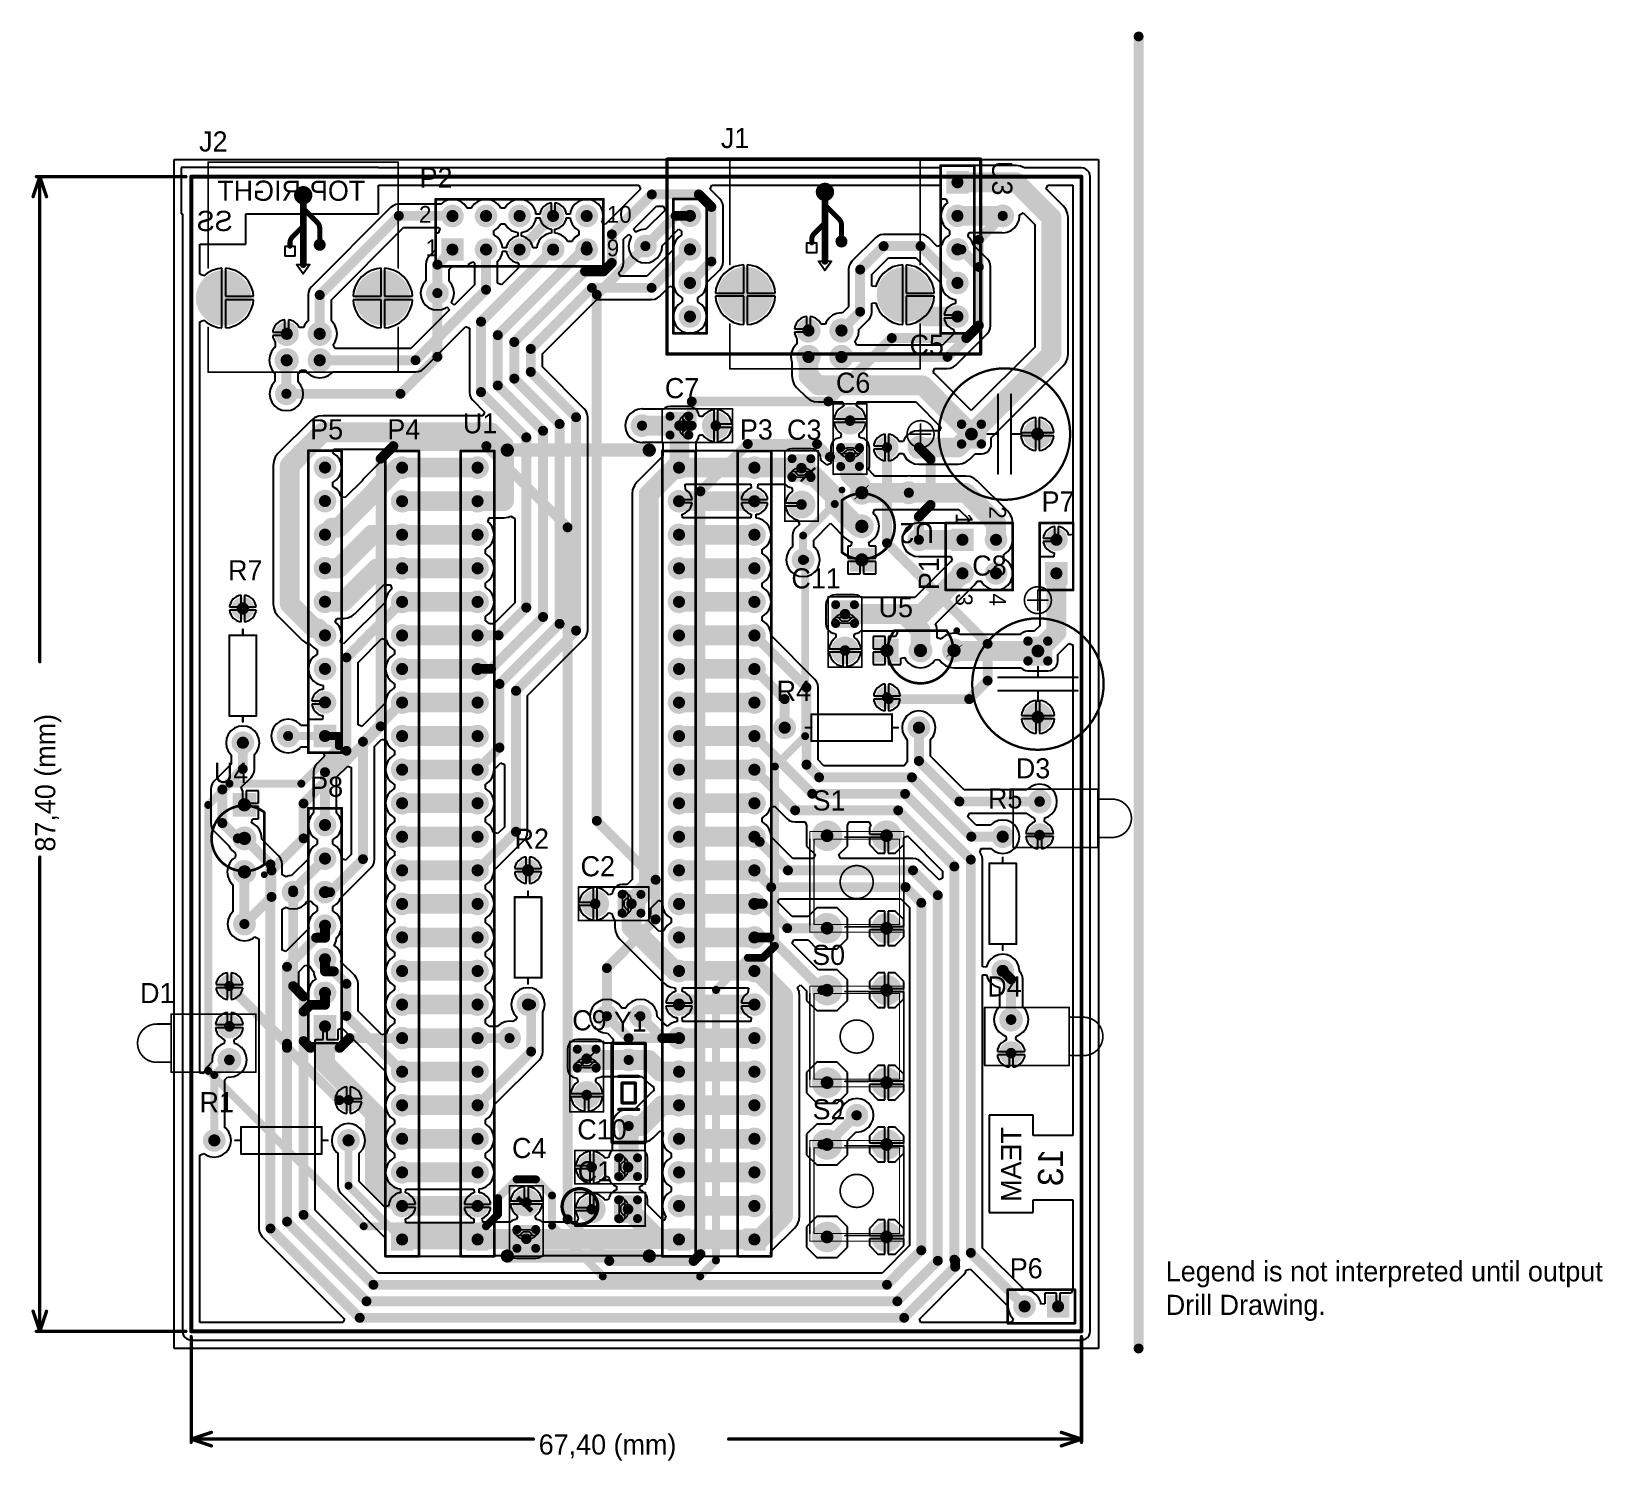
# Model space of a CAD drawing. Header units: millimetres. Extents: x 40 to 159, y 68 to 176.
import ezdxf

# ---------------------------------------------------------------- set-up
doc = ezdxf.new("R2010")
doc.units = ezdxf.units.MM
for name, color, linetype in [('BottomLayer', 5, 'Continuous'), ('BottomSolder', 6, 'Continuous'), ('DrillDrawing', 1, 'Continuous'), ('KeepOutLayer', 6, 'Continuous'), ('Mechanical1', 6, 'Continuous'), ('Mechanical13', 56, 'Continuous'), ('Mechanical15', 56, 'Continuous'), ('MultiLayer', 9, 'Continuous'), ('PadHoleLayer', 156, 'Continuous'), ('TopLayer', 1, 'Continuous'), ('TopOverlay', 2, 'Continuous'), ('TopSolder', 216, 'Continuous')]:
    doc.layers.add(name, color=color, linetype=linetype)

msp = doc.modelspace()

# ---------------------------------------------------------------- texts
at = {"layer": 'BottomLayer', "text_generation_flag": 2}
for s, height, rotation, p in [('TOP-RIGHT', 1.524, 360, (65.28, 163.07)), ('SS', 1.524, 360, (55.24, 160.78)), ('TEAM', 1.524, 90, (114.94, 92.96)), ('13', 1.9, 90, (118.11, 91.31))]:
    msp.add_text(s, height=height, rotation=rotation, dxfattribs=at).set_placement(p)
at = {"layer": 'DrillDrawing'}
for s, p in [('Legend is not interpreted until output', (125.88, 81.28)), ('Drill Drawing.', (125.88, 78.74))]:
    msp.add_text(s, height=1.524, dxfattribs=at).set_placement(p)
at = {"layer": 'Mechanical1'}
msp.add_text('87,40 (mm)', height=1.524, rotation=90, dxfattribs=at).set_placement((41.81, 113.81))
msp.add_text('67,40 (mm)', height=1.524, dxfattribs=at).set_placement((78.41, 68.17))
at = {"layer": 'TopOverlay'}
for s, p in [('J2', (52.7, 166.8)), ('J1', (92.2, 167.06)), ('P2', (69.39, 164.06)), ('C5', (106.48, 151.41)), ('C6', (100.91, 148.54)), ('C7', (87.96, 148.13)), ('P5', (61.11, 145.01)), ('P4', (66.95, 145.01)), ('U1', (72.67, 145.47)), ('P3', (93.64, 145)), ('C3', (97.21, 144.98)), ('P7', (116.48, 139.55)), ('R7', (54.89, 134.34)), ('C8', (111.23, 134.7)), ('C11', (97.54, 133.73)), ('U5', (104.14, 131.55)), ('R4', (96.42, 125.22)), ('U4', (53.81, 119.01)), ('D3', (114.53, 119.35)), ('P8', (61.11, 117.96)), ('S1', (99.14, 116.92)), ('R5', (112.42, 117.07)), ('R2', (76.58, 114.02)), ('C2', (81.58, 111.94)), ('S0', (99.11, 105.23)), ('D1', (48.23, 102.34)), ('D4', (112.37, 102.84)), ('C9', (80.95, 100.28)), ('Y1', (84.1, 100.18)), ('R1', (52.73, 94.08)), ('S2', (99.14, 93.55)), ('C10', (81.33, 92.02)), ('C4', (76.39, 90.61)), ('C1', (81.36, 88.85)), ('P6', (114.07, 81.51))]:
    msp.add_text(s, height=1.524, dxfattribs=at).set_placement(p)
for s, rotation, p in [('U3', 270, (112.74, 166.08)), ('U2', 180, (108.33, 138.68)), ('P1', 90, (108.71, 133.6))]:
    msp.add_text(s, height=1.524, rotation=rotation, dxfattribs=at).set_placement(p)

# ---------------------------------------------------------------- blocks, each defined once
blk = doc.blocks.new('LED_1_1')
at = {"layer": 'BottomLayer', "const_width": 0.8}
for points in [[(-0.4, 1.27, 1), (0.4, 1.27, 1)], [(-0.4, -1.27, 1), (0.4, -1.27, 1)]]:
    blk.add_lwpolyline(points, format="xyb", close=True, dxfattribs=at)
at = {"layer": 'BottomSolder', "const_width": 0.902}
for points in [[(-0.45, 1.27, 1), (0.45, 1.27, 1)], [(-0.45, -1.27, 1), (0.45, -1.27, 1)]]:
    blk.add_lwpolyline(points, format="xyb", close=True, dxfattribs=at)
at = {"layer": 'MultiLayer', "const_width": 0.8}
for points in [[(-0.4, 1.27, 1), (0.4, 1.27, 1)], [(-0.4, -1.27, 1), (0.4, -1.27, 1)]]:
    blk.add_lwpolyline(points, format="xyb", close=True, dxfattribs=at)
at = {"layer": 'PadHoleLayer', "const_width": 0.4}
for points in [[(-0.2, 1.27, 1), (0.2, 1.27, 1)], [(-0.2, -1.27, 1), (0.2, -1.27, 1)]]:
    blk.add_lwpolyline(points, format="xyb", close=True, dxfattribs=at)
at = {"layer": 'TopLayer', "const_width": 0.8}
for points in [[(-0.4, 1.27, 1), (0.4, 1.27, 1)], [(-0.4, -1.27, 1), (0.4, -1.27, 1)]]:
    blk.add_lwpolyline(points, format="xyb", close=True, dxfattribs=at)
at = {"layer": 'TopOverlay', "const_width": 0.127}
for points in [[(-2, 2.2), (4.4, 2.2)], [(-2, -2.2), (-2, 2.2)], [(4.4, -2.2), (4.4, 2.2)], [(4.4, 1.45), (5.5, 1.45)], [(-2, -2.2), (4.4, -2.2)], [(4.4, -1.45), (5.5, -1.45)]]:
    blk.add_lwpolyline(points, dxfattribs=at)
at = {"layer": 'TopOverlay', "const_width": 0.0635}
for points in [[(-2.03, 2.2, 1), (-1.97, 2.2, 1)], [(-2.03, 2.2, 1), (-1.97, 2.2, 1)], [(4.37, 2.2, 1), (4.43, 2.2, 1)], [(4.37, 2.2, 1), (4.43, 2.2, 1)], [(4.37, 1.45, 1), (4.43, 1.45, 1)], [(5.47, 1.45, 1), (5.53, 1.45, 1)], [(5.47, 1.45, 1), (5.53, 1.45, 1)], [(-2.03, -2.2, 1), (-1.97, -2.2, 1)], [(-2.03, -2.2, 1), (-1.97, -2.2, 1)], [(4.37, -1.45, 1), (4.43, -1.45, 1)], [(4.37, -2.2, 1), (4.43, -2.2, 1)], [(4.37, -2.2, 1), (4.43, -2.2, 1)], [(5.47, -1.45, 1), (5.53, -1.45, 1)], [(5.47, -1.45, 1), (5.53, -1.45, 1)]]:
    blk.add_lwpolyline(points, format="xyb", close=True, dxfattribs=at)
at = {"layer": 'TopOverlay', "const_width": 0.127}
blk.add_lwpolyline([(5.5, 1.45, -1), (5.5, -1.45)], format="xyb", dxfattribs=at)
at = {"layer": 'TopSolder', "const_width": 0.902}
for points in [[(-0.45, 1.27, 1), (0.45, 1.27, 1)], [(-0.45, -1.27, 1), (0.45, -1.27, 1)]]:
    blk.add_lwpolyline(points, format="xyb", close=True, dxfattribs=at)
blk = doc.blocks.new('RESTH_AXIAL_0_4_2')
at = {"layer": 'BottomLayer', "const_width": 0.757}
for points in [[(-5.46, 0, 1), (-4.7, 0, 1)], [(4.7, 0, 1), (5.46, 0, 1)]]:
    blk.add_lwpolyline(points, format="xyb", close=True, dxfattribs=at)
at = {"layer": 'BottomSolder', "const_width": 0.859}
for points in [[(-5.51, 0, 1), (-4.65, 0, 1)], [(4.65, 0, 1), (5.51, 0, 1)]]:
    blk.add_lwpolyline(points, format="xyb", close=True, dxfattribs=at)
at = {"layer": 'MultiLayer', "const_width": 0.757}
for points in [[(-5.46, 0, 1), (-4.7, 0, 1)], [(4.7, 0, 1), (5.46, 0, 1)]]:
    blk.add_lwpolyline(points, format="xyb", close=True, dxfattribs=at)
at = {"layer": 'PadHoleLayer', "const_width": 0.457}
for points in [[(-5.31, 0, 1), (-4.85, 0, 1)], [(4.85, 0, 1), (5.31, 0, 1)]]:
    blk.add_lwpolyline(points, format="xyb", close=True, dxfattribs=at)
at = {"layer": 'TopLayer', "const_width": 0.757}
for points in [[(-5.46, 0, 1), (-4.7, 0, 1)], [(4.7, 0, 1), (5.46, 0, 1)]]:
    blk.add_lwpolyline(points, format="xyb", close=True, dxfattribs=at)
at = {"layer": 'TopOverlay', "const_width": 0.152}
for points in [[(-3.5, 0), (-3.05, 0)], [(-3.05, 1.02), (3.05, 1.02)], [(-3.05, 1.02), (-3.05, -1.02)], [(3.05, 1.02), (3.05, -1.02)], [(3.05, 0), (3.5, 0)], [(-3.05, -1.02), (3.05, -1.02)]]:
    blk.add_lwpolyline(points, dxfattribs=at)
at = {"layer": 'TopOverlay', "const_width": 0.0762}
for points in [[(-3.54, 0, 1), (-3.46, 0, 1)], [(-3.09, 1.02, 1), (-3.01, 1.02, 1)], [(-3.09, 1.02, 1), (-3.01, 1.02, 1)], [(-3.09, 0, 1), (-3.01, 0, 1)], [(3.01, 1.02, 1), (3.09, 1.02, 1)], [(3.01, 1.02, 1), (3.09, 1.02, 1)], [(3.01, 0, 1), (3.09, 0, 1)], [(3.46, 0, 1), (3.54, 0, 1)], [(-3.09, -1.02, 1), (-3.01, -1.02, 1)], [(-3.09, -1.02, 1), (-3.01, -1.02, 1)], [(3.01, -1.02, 1), (3.09, -1.02, 1)], [(3.01, -1.02, 1), (3.09, -1.02, 1)]]:
    blk.add_lwpolyline(points, format="xyb", close=True, dxfattribs=at)
at = {"layer": 'TopSolder', "const_width": 0.859}
for points in [[(-5.51, 0, 1), (-4.65, 0, 1)], [(4.65, 0, 1), (5.51, 0, 1)]]:
    blk.add_lwpolyline(points, format="xyb", close=True, dxfattribs=at)
blk = doc.blocks.new('RESTH_AXIAL_0_4_3')
at = {"layer": 'BottomLayer', "const_width": 0.757}
for points in [[(-5.46, 0, 1), (-4.7, 0, 1)], [(4.7, 0, 1), (5.46, 0, 1)]]:
    blk.add_lwpolyline(points, format="xyb", close=True, dxfattribs=at)
at = {"layer": 'BottomSolder', "const_width": 0.859}
for points in [[(-5.51, 0, 1), (-4.65, 0, 1)], [(4.65, 0, 1), (5.51, 0, 1)]]:
    blk.add_lwpolyline(points, format="xyb", close=True, dxfattribs=at)
at = {"layer": 'MultiLayer', "const_width": 0.757}
for points in [[(-5.46, 0, 1), (-4.7, 0, 1)], [(4.7, 0, 1), (5.46, 0, 1)]]:
    blk.add_lwpolyline(points, format="xyb", close=True, dxfattribs=at)
at = {"layer": 'PadHoleLayer', "const_width": 0.457}
for points in [[(-5.31, 0, 1), (-4.85, 0, 1)], [(4.85, 0, 1), (5.31, 0, 1)]]:
    blk.add_lwpolyline(points, format="xyb", close=True, dxfattribs=at)
at = {"layer": 'TopLayer', "const_width": 0.757}
for points in [[(-5.46, 0, 1), (-4.7, 0, 1)], [(4.7, 0, 1), (5.46, 0, 1)]]:
    blk.add_lwpolyline(points, format="xyb", close=True, dxfattribs=at)
at = {"layer": 'TopOverlay', "const_width": 0.152}
for points in [[(-3.5, 0), (-3.05, 0)], [(-3.05, 1.02), (3.05, 1.02)], [(-3.05, -1.02), (-3.05, 1.02)], [(3.05, -1.02), (3.05, 1.02)], [(3.05, 0), (3.5, 0)], [(-3.05, -1.02), (3.05, -1.02)]]:
    blk.add_lwpolyline(points, dxfattribs=at)
at = {"layer": 'TopOverlay', "const_width": 0.0762}
for points in [[(-3.54, 0, 1), (-3.46, 0, 1)], [(-3.09, 1.02, 1), (-3.01, 1.02, 1)], [(-3.09, 1.02, 1), (-3.01, 1.02, 1)], [(-3.09, 0, 1), (-3.01, 0, 1)], [(3.01, 1.02, 1), (3.09, 1.02, 1)], [(3.01, 1.02, 1), (3.09, 1.02, 1)], [(3.01, 0, 1), (3.09, 0, 1)], [(3.46, 0, 1), (3.54, 0, 1)], [(-3.09, -1.02, 1), (-3.01, -1.02, 1)], [(-3.09, -1.02, 1), (-3.01, -1.02, 1)], [(3.01, -1.02, 1), (3.09, -1.02, 1)], [(3.01, -1.02, 1), (3.09, -1.02, 1)]]:
    blk.add_lwpolyline(points, format="xyb", close=True, dxfattribs=at)
at = {"layer": 'TopSolder', "const_width": 0.859}
for points in [[(-5.51, 0, 1), (-4.65, 0, 1)], [(4.65, 0, 1), (5.51, 0, 1)]]:
    blk.add_lwpolyline(points, format="xyb", close=True, dxfattribs=at)
blk = doc.blocks.new('TO_92W____4')
at = {"layer": 'BottomLayer', "const_width": 0.8}
for points in [[(-0.4, 0, 1), (0.4, 0, 1)], [(2.14, 0, 1), (2.94, 0, 1)]]:
    blk.add_lwpolyline(points, format="xyb", close=True, dxfattribs=at)
at = {"layer": 'BottomLayer'}
blk.add_solid([(-1.74, 0.8), (-3.34, 0.8), (-1.74, -0.8), (-3.34, -0.8)], dxfattribs=at)
at = {"layer": 'BottomSolder', "const_width": 0.902}
for points in [[(-0.45, 0, 1), (0.45, 0, 1)], [(2.09, 0, 1), (2.99, 0, 1)]]:
    blk.add_lwpolyline(points, format="xyb", close=True, dxfattribs=at)
at = {"layer": 'BottomSolder'}
blk.add_solid([(-1.64, 0.9), (-3.44, 0.9), (-1.64, -0.9), (-3.44, -0.9)], dxfattribs=at)
at = {"layer": 'MultiLayer', "const_width": 0.8}
for points in [[(-0.4, 0, 1), (0.4, 0, 1)], [(2.14, 0, 1), (2.94, 0, 1)]]:
    blk.add_lwpolyline(points, format="xyb", close=True, dxfattribs=at)
at = {"layer": 'MultiLayer'}
blk.add_solid([(-1.74, 0.8), (-3.34, 0.8), (-1.74, -0.8), (-3.34, -0.8)], dxfattribs=at)
at = {"layer": 'PadHoleLayer', "const_width": 0.5}
for points in [[(-2.79, 0, 1), (-2.29, 0, 1)], [(-0.25, 0, 1), (0.25, 0, 1)], [(2.29, 0, 1), (2.79, 0, 1)]]:
    blk.add_lwpolyline(points, format="xyb", close=True, dxfattribs=at)
at = {"layer": 'TopLayer', "const_width": 0.8}
for points in [[(-0.4, 0, 1), (0.4, 0, 1)], [(2.14, 0, 1), (2.94, 0, 1)]]:
    blk.add_lwpolyline(points, format="xyb", close=True, dxfattribs=at)
at = {"layer": 'TopLayer'}
blk.add_solid([(-1.74, 0.8), (-3.34, 0.8), (-1.74, -0.8), (-3.34, -0.8)], dxfattribs=at)
at = {"layer": 'TopOverlay', "const_width": 0.2}
blk.add_lwpolyline([(1.98, 1.5, -1.987725), (-2.01, 1.46)], format="xyb", dxfattribs=at)
at = {"layer": 'TopOverlay'}
for points, const_width in [([(-2.06, 1.46, 1), (-1.96, 1.46, 1)], 0.1), ([(-2.03, 1.5, 1), (-1.93, 1.5, 1)], 0.1), ([(1.93, 1.5, 1), (2.03, 1.5, 1)], 0.1), ([(1.93, 1.5, 1), (2.03, 1.5, 1)], 0.1), ([(2.88, 1.5, 1), (2.62, 1.5, 1)], 0.25), ([(2.56, 1.5, 1), (2.69, 1.5, 1)], 0.125), ([(2.81, 1.5, 1), (2.94, 1.5, 1)], 0.125)]:
    blk.add_lwpolyline(points, format="xyb", close=True, dxfattribs=dict(at, const_width=const_width))
at = {"layer": 'TopOverlay', "const_width": 0.2}
blk.add_lwpolyline([(1.98, 1.5), (-1.98, 1.5)], dxfattribs=at)
at = {"layer": 'TopSolder', "const_width": 0.902}
for points in [[(-0.45, 0, 1), (0.45, 0, 1)], [(2.09, 0, 1), (2.99, 0, 1)]]:
    blk.add_lwpolyline(points, format="xyb", close=True, dxfattribs=at)
at = {"layer": 'TopSolder'}
blk.add_solid([(-1.64, 0.9), (-3.44, 0.9), (-1.64, -0.9), (-3.44, -0.9)], dxfattribs=at)
blk = doc.blocks.new('8MHZOSC_5')
at = {"layer": 'BottomLayer', "const_width": 0.762}
for points in [[(-5.38, 0, 1), (-4.62, 0, 1)], [(-0.38, 0, 1), (0.38, 0, 1)]]:
    blk.add_lwpolyline(points, format="xyb", close=True, dxfattribs=at)
at = {"layer": 'BottomSolder', "const_width": 0.864}
for points in [[(-5.43, 0, 1), (-4.57, 0, 1)], [(-0.43, 0, 1), (0.43, 0, 1)]]:
    blk.add_lwpolyline(points, format="xyb", close=True, dxfattribs=at)
at = {"layer": 'MultiLayer', "const_width": 0.762}
for points in [[(-5.38, 0, 1), (-4.62, 0, 1)], [(-0.38, 0, 1), (0.38, 0, 1)]]:
    blk.add_lwpolyline(points, format="xyb", close=True, dxfattribs=at)
at = {"layer": 'PadHoleLayer', "const_width": 0.381}
for points in [[(-5.19, 0, 1), (-4.81, 0, 1)], [(-0.19, 0, 1), (0.19, 0, 1)]]:
    blk.add_lwpolyline(points, format="xyb", close=True, dxfattribs=at)
at = {"layer": 'TopLayer', "const_width": 0.762}
for points in [[(-5.38, 0, 1), (-4.62, 0, 1)], [(-0.38, 0, 1), (0.38, 0, 1)]]:
    blk.add_lwpolyline(points, format="xyb", close=True, dxfattribs=at)
at = {"layer": 'TopOverlay', "const_width": 0.254}
for points in [[(-6.25, 1.25), (-6.25, -1.25)], [(-6.25, 1.25), (1.25, 1.25)], [(1.25, 1.25), (1.25, -1.25)], [(-3.75, 0.75), (-3.75, -0.75)], [(-3.25, 0.5), (-1.75, 0.5)], [(-3.25, 0.5), (-3.25, -0.5)], [(-1.75, 0.5), (-1.75, -0.5)], [(-1.25, 0.75), (-1.25, -0.75)], [(-6.25, -1.25), (1.25, -1.25)], [(-3.25, -0.5), (-1.75, -0.5)]]:
    blk.add_lwpolyline(points, dxfattribs=at)
at = {"layer": 'TopOverlay', "const_width": 0.127}
for points in [[(-6.31, 1.25, 1), (-6.19, 1.25, 1)], [(-6.31, 1.25, 1), (-6.19, 1.25, 1)], [(1.19, 1.25, 1), (1.31, 1.25, 1)], [(1.19, 1.25, 1), (1.31, 1.25, 1)], [(-3.81, 0.75, 1), (-3.69, 0.75, 1)], [(-3.31, 0.5, 1), (-3.19, 0.5, 1)], [(-3.31, 0.5, 1), (-3.19, 0.5, 1)], [(-1.81, 0.5, 1), (-1.69, 0.5, 1)], [(-1.81, 0.5, 1), (-1.69, 0.5, 1)], [(-1.31, 0.75, 1), (-1.19, 0.75, 1)], [(-6.31, -1.25, 1), (-6.19, -1.25, 1)], [(-6.31, -1.25, 1), (-6.19, -1.25, 1)], [(-3.81, -0.75, 1), (-3.69, -0.75, 1)], [(-3.31, -0.5, 1), (-3.19, -0.5, 1)], [(-3.31, -0.5, 1), (-3.19, -0.5, 1)], [(-1.81, -0.5, 1), (-1.69, -0.5, 1)], [(-1.81, -0.5, 1), (-1.69, -0.5, 1)], [(-1.31, -0.75, 1), (-1.19, -0.75, 1)], [(1.19, -1.25, 1), (1.31, -1.25, 1)], [(1.19, -1.25, 1), (1.31, -1.25, 1)]]:
    blk.add_lwpolyline(points, format="xyb", close=True, dxfattribs=at)
at = {"layer": 'TopSolder', "const_width": 0.864}
for points in [[(-5.43, 0, 1), (-4.57, 0, 1)], [(-0.43, 0, 1), (0.43, 0, 1)]]:
    blk.add_lwpolyline(points, format="xyb", close=True, dxfattribs=at)
blk = doc.blocks.new('TO_92W____6')
at = {"layer": 'BottomLayer', "const_width": 0.8}
for points in [[(-2.94, 0, 1), (-2.14, 0, 1)], [(-0.4, 0, 1), (0.4, 0, 1)]]:
    blk.add_lwpolyline(points, format="xyb", close=True, dxfattribs=at)
at = {"layer": 'BottomLayer'}
blk.add_solid([(1.74, -0.8), (3.34, -0.8), (1.74, 0.8), (3.34, 0.8)], dxfattribs=at)
at = {"layer": 'BottomSolder', "const_width": 0.902}
for points in [[(-2.99, 0, 1), (-2.09, 0, 1)], [(-0.45, 0, 1), (0.45, 0, 1)]]:
    blk.add_lwpolyline(points, format="xyb", close=True, dxfattribs=at)
at = {"layer": 'BottomSolder'}
blk.add_solid([(1.64, -0.9), (3.44, -0.9), (1.64, 0.9), (3.44, 0.9)], dxfattribs=at)
at = {"layer": 'MultiLayer', "const_width": 0.8}
for points in [[(-2.94, 0, 1), (-2.14, 0, 1)], [(-0.4, 0, 1), (0.4, 0, 1)]]:
    blk.add_lwpolyline(points, format="xyb", close=True, dxfattribs=at)
at = {"layer": 'MultiLayer'}
blk.add_solid([(1.74, -0.8), (3.34, -0.8), (1.74, 0.8), (3.34, 0.8)], dxfattribs=at)
at = {"layer": 'PadHoleLayer', "const_width": 0.5}
for points in [[(-2.79, 0, 1), (-2.29, 0, 1)], [(-0.25, 0, 1), (0.25, 0, 1)], [(2.29, 0, 1), (2.79, 0, 1)]]:
    blk.add_lwpolyline(points, format="xyb", close=True, dxfattribs=at)
at = {"layer": 'TopLayer', "const_width": 0.8}
for points in [[(-2.94, 0, 1), (-2.14, 0, 1)], [(-0.4, 0, 1), (0.4, 0, 1)]]:
    blk.add_lwpolyline(points, format="xyb", close=True, dxfattribs=at)
at = {"layer": 'TopLayer'}
blk.add_solid([(1.74, -0.8), (3.34, -0.8), (1.74, 0.8), (3.34, 0.8)], dxfattribs=at)
at = {"layer": 'TopOverlay', "const_width": 0.2}
blk.add_lwpolyline([(-1.98, -1.5, -1.987725), (2.01, -1.46)], format="xyb", dxfattribs=at)
at = {"layer": 'TopOverlay'}
for points, const_width in [([(-2.62, -1.5, 1), (-2.88, -1.5, 1)], 0.25), ([(-2.94, -1.5, 1), (-2.81, -1.5, 1)], 0.125), ([(-2.69, -1.5, 1), (-2.56, -1.5, 1)], 0.125), ([(-2.03, -1.5, 1), (-1.93, -1.5, 1)], 0.1), ([(-2.03, -1.5, 1), (-1.93, -1.5, 1)], 0.1), ([(1.93, -1.5, 1), (2.03, -1.5, 1)], 0.1), ([(1.96, -1.46, 1), (2.06, -1.46, 1)], 0.1)]:
    blk.add_lwpolyline(points, format="xyb", close=True, dxfattribs=dict(at, const_width=const_width))
at = {"layer": 'TopOverlay', "const_width": 0.2}
blk.add_lwpolyline([(1.98, -1.5), (-1.98, -1.5)], dxfattribs=at)
at = {"layer": 'TopSolder', "const_width": 0.902}
for points in [[(-2.99, 0, 1), (-2.09, 0, 1)], [(-0.45, 0, 1), (0.45, 0, 1)]]:
    blk.add_lwpolyline(points, format="xyb", close=True, dxfattribs=at)
at = {"layer": 'TopSolder'}
blk.add_solid([(1.64, -0.9), (3.44, -0.9), (1.64, 0.9), (3.44, 0.9)], dxfattribs=at)
blk = doc.blocks.new('TO_92W____7')
at = {"layer": 'BottomLayer', "const_width": 0.8}
for points in [[(-0.4, 0, 1), (0.4, 0, 1)], [(2.14, 0, 1), (2.94, 0, 1)]]:
    blk.add_lwpolyline(points, format="xyb", close=True, dxfattribs=at)
at = {"layer": 'BottomLayer'}
blk.add_solid([(-1.74, 0.8), (-3.34, 0.8), (-1.74, -0.8), (-3.34, -0.8)], dxfattribs=at)
at = {"layer": 'BottomSolder', "const_width": 0.902}
for points in [[(-0.45, 0, 1), (0.45, 0, 1)], [(2.09, 0, 1), (2.99, 0, 1)]]:
    blk.add_lwpolyline(points, format="xyb", close=True, dxfattribs=at)
at = {"layer": 'BottomSolder'}
blk.add_solid([(-1.64, 0.9), (-3.44, 0.9), (-1.64, -0.9), (-3.44, -0.9)], dxfattribs=at)
at = {"layer": 'MultiLayer', "const_width": 0.8}
for points in [[(-0.4, 0, 1), (0.4, 0, 1)], [(2.14, 0, 1), (2.94, 0, 1)]]:
    blk.add_lwpolyline(points, format="xyb", close=True, dxfattribs=at)
at = {"layer": 'MultiLayer'}
blk.add_solid([(-1.74, 0.8), (-3.34, 0.8), (-1.74, -0.8), (-3.34, -0.8)], dxfattribs=at)
at = {"layer": 'PadHoleLayer', "const_width": 0.5}
for points in [[(-2.79, 0, 1), (-2.29, 0, 1)], [(-0.25, 0, 1), (0.25, 0, 1)], [(2.29, 0, 1), (2.79, 0, 1)]]:
    blk.add_lwpolyline(points, format="xyb", close=True, dxfattribs=at)
at = {"layer": 'TopLayer', "const_width": 0.8}
for points in [[(-0.4, 0, 1), (0.4, 0, 1)], [(2.14, 0, 1), (2.94, 0, 1)]]:
    blk.add_lwpolyline(points, format="xyb", close=True, dxfattribs=at)
at = {"layer": 'TopLayer'}
blk.add_solid([(-1.74, 0.8), (-3.34, 0.8), (-1.74, -0.8), (-3.34, -0.8)], dxfattribs=at)
at = {"layer": 'TopOverlay', "const_width": 0.2}
blk.add_lwpolyline([(1.98, 1.5, -1.987725), (-2.01, 1.46)], format="xyb", dxfattribs=at)
at = {"layer": 'TopOverlay'}
for points, const_width in [([(-2.06, 1.46, 1), (-1.96, 1.46, 1)], 0.1), ([(-2.03, 1.5, 1), (-1.93, 1.5, 1)], 0.1), ([(1.93, 1.5, 1), (2.03, 1.5, 1)], 0.1), ([(1.93, 1.5, 1), (2.03, 1.5, 1)], 0.1), ([(2.88, 1.5, 1), (2.62, 1.5, 1)], 0.25), ([(2.56, 1.5, 1), (2.69, 1.5, 1)], 0.125), ([(2.81, 1.5, 1), (2.94, 1.5, 1)], 0.125)]:
    blk.add_lwpolyline(points, format="xyb", close=True, dxfattribs=dict(at, const_width=const_width))
at = {"layer": 'TopOverlay', "const_width": 0.2}
blk.add_lwpolyline([(-1.98, 1.5), (1.98, 1.5)], dxfattribs=at)
at = {"layer": 'TopSolder', "const_width": 0.902}
for points in [[(-0.45, 0, 1), (0.45, 0, 1)], [(2.09, 0, 1), (2.99, 0, 1)]]:
    blk.add_lwpolyline(points, format="xyb", close=True, dxfattribs=at)
at = {"layer": 'TopSolder'}
blk.add_solid([(-1.64, 0.9), (-3.44, 0.9), (-1.64, -0.9), (-3.44, -0.9)], dxfattribs=at)
blk = doc.blocks.new('STM32F051C6B_______B_____8')
at = {"layer": 'BottomLayer', "const_width": 0.75}
for points in [[(-58.8, 0, 1), (-58.04, 0, 1)], [(-56.26, 0, 1), (-55.5, 0, 1)], [(-53.72, 0, 1), (-52.96, 0, 1)], [(-51.18, 0, 1), (-50.42, 0, 1)], [(-48.64, 0, 1), (-47.88, 0, 1)], [(-46.1, 0, 1), (-45.34, 0, 1)], [(-43.56, 0, 1), (-42.8, 0, 1)], [(-41.02, 0, 1), (-40.26, 0, 1)], [(-38.48, 0, 1), (-37.72, 0, 1)], [(-35.94, 0, 1), (-35.18, 0, 1)], [(-33.4, 0, 1), (-32.64, 0, 1)], [(-30.86, 0, 1), (-30.1, 0, 1)], [(-28.32, 0, 1), (-27.56, 0, 1)], [(-25.78, 0, 1), (-25.02, 0, 1)], [(-23.24, 0, 1), (-22.48, 0, 1)], [(-20.7, 0, 1), (-19.94, 0, 1)], [(-18.16, 0, 1), (-17.4, 0, 1)], [(-15.62, 0, 1), (-14.86, 0, 1)], [(-13.08, 0, 1), (-12.32, 0, 1)], [(-10.54, 0, 1), (-9.78, 0, 1)], [(-8, 0, 1), (-7.24, 0, 1)], [(-5.46, 0, 1), (-4.7, 0, 1)], [(-2.92, 0, 1), (-2.16, 0, 1)], [(-58.8, -15.25, 1), (-58.04, -15.25, 1)], [(-56.26, -15.25, 1), (-55.5, -15.25, 1)], [(-53.72, -15.25, 1), (-52.96, -15.25, 1)], [(-51.18, -15.25, 1), (-50.42, -15.25, 1)], [(-48.64, -15.25, 1), (-47.88, -15.25, 1)], [(-46.1, -15.25, 1), (-45.34, -15.25, 1)], [(-43.56, -15.25, 1), (-42.8, -15.25, 1)], [(-41.02, -15.25, 1), (-40.26, -15.25, 1)], [(-38.48, -15.25, 1), (-37.72, -15.25, 1)], [(-35.94, -15.25, 1), (-35.18, -15.25, 1)], [(-33.4, -15.25, 1), (-32.64, -15.25, 1)], [(-30.86, -15.25, 1), (-30.1, -15.25, 1)], [(-28.32, -15.25, 1), (-27.56, -15.25, 1)], [(-25.78, -15.25, 1), (-25.02, -15.25, 1)], [(-23.24, -15.25, 1), (-22.48, -15.25, 1)], [(-20.7, -15.25, 1), (-19.94, -15.25, 1)], [(-18.16, -15.25, 1), (-17.4, -15.25, 1)], [(-15.62, -15.25, 1), (-14.86, -15.25, 1)], [(-13.08, -15.25, 1), (-12.32, -15.25, 1)], [(-10.54, -15.25, 1), (-9.78, -15.25, 1)], [(-8, -15.25, 1), (-7.24, -15.25, 1)], [(-5.46, -15.25, 1), (-4.7, -15.25, 1)], [(-2.92, -15.25, 1), (-2.16, -15.25, 1)]]:
    blk.add_lwpolyline(points, format="xyb", close=True, dxfattribs=at)
at = {"layer": 'BottomLayer'}
for points in [[(0.75, 0.75), (-0.75, 0.75), (0.75, -0.75), (-0.75, -0.75)], [(0.75, -14.5), (-0.75, -14.5), (0.75, -16), (-0.75, -16)]]:
    blk.add_solid(points, dxfattribs=at)
at = {"layer": 'BottomSolder', "const_width": 0.852}
for points in [[(-58.85, 0, 1), (-57.99, 0, 1)], [(-56.31, 0, 1), (-55.45, 0, 1)], [(-53.77, 0, 1), (-52.91, 0, 1)], [(-51.23, 0, 1), (-50.37, 0, 1)], [(-48.69, 0, 1), (-47.83, 0, 1)], [(-46.15, 0, 1), (-45.29, 0, 1)], [(-43.61, 0, 1), (-42.75, 0, 1)], [(-41.07, 0, 1), (-40.21, 0, 1)], [(-38.53, 0, 1), (-37.67, 0, 1)], [(-35.99, 0, 1), (-35.13, 0, 1)], [(-33.45, 0, 1), (-32.59, 0, 1)], [(-30.91, 0, 1), (-30.05, 0, 1)], [(-28.37, 0, 1), (-27.51, 0, 1)], [(-25.83, 0, 1), (-24.97, 0, 1)], [(-23.29, 0, 1), (-22.43, 0, 1)], [(-20.75, 0, 1), (-19.89, 0, 1)], [(-18.21, 0, 1), (-17.35, 0, 1)], [(-15.67, 0, 1), (-14.81, 0, 1)], [(-13.13, 0, 1), (-12.27, 0, 1)], [(-10.59, 0, 1), (-9.73, 0, 1)], [(-8.05, 0, 1), (-7.19, 0, 1)], [(-5.51, 0, 1), (-4.65, 0, 1)], [(-2.97, 0, 1), (-2.11, 0, 1)], [(-58.85, -15.25, 1), (-57.99, -15.25, 1)], [(-56.31, -15.25, 1), (-55.45, -15.25, 1)], [(-53.77, -15.25, 1), (-52.91, -15.25, 1)], [(-51.23, -15.25, 1), (-50.37, -15.25, 1)], [(-48.69, -15.25, 1), (-47.83, -15.25, 1)], [(-46.15, -15.25, 1), (-45.29, -15.25, 1)], [(-43.61, -15.25, 1), (-42.75, -15.25, 1)], [(-41.07, -15.25, 1), (-40.21, -15.25, 1)], [(-38.53, -15.25, 1), (-37.67, -15.25, 1)], [(-35.99, -15.25, 1), (-35.13, -15.25, 1)], [(-33.45, -15.25, 1), (-32.59, -15.25, 1)], [(-30.91, -15.25, 1), (-30.05, -15.25, 1)], [(-28.37, -15.25, 1), (-27.51, -15.25, 1)], [(-25.83, -15.25, 1), (-24.97, -15.25, 1)], [(-23.29, -15.25, 1), (-22.43, -15.25, 1)], [(-20.75, -15.25, 1), (-19.89, -15.25, 1)], [(-18.21, -15.25, 1), (-17.35, -15.25, 1)], [(-15.67, -15.25, 1), (-14.81, -15.25, 1)], [(-13.13, -15.25, 1), (-12.27, -15.25, 1)], [(-10.59, -15.25, 1), (-9.73, -15.25, 1)], [(-8.05, -15.25, 1), (-7.19, -15.25, 1)], [(-5.51, -15.25, 1), (-4.65, -15.25, 1)], [(-2.97, -15.25, 1), (-2.11, -15.25, 1)]]:
    blk.add_lwpolyline(points, format="xyb", close=True, dxfattribs=at)
at = {"layer": 'BottomSolder'}
for points in [[(0.85, 0.85), (-0.85, 0.85), (0.85, -0.85), (-0.85, -0.85)], [(0.85, -14.4), (-0.85, -14.4), (0.85, -16.1), (-0.85, -16.1)]]:
    blk.add_solid(points, dxfattribs=at)
at = {"layer": 'MultiLayer', "const_width": 0.75}
for points in [[(-58.8, 0, 1), (-58.04, 0, 1)], [(-56.26, 0, 1), (-55.5, 0, 1)], [(-53.72, 0, 1), (-52.96, 0, 1)], [(-51.18, 0, 1), (-50.42, 0, 1)], [(-48.64, 0, 1), (-47.88, 0, 1)], [(-46.1, 0, 1), (-45.34, 0, 1)], [(-43.56, 0, 1), (-42.8, 0, 1)], [(-41.02, 0, 1), (-40.26, 0, 1)], [(-38.48, 0, 1), (-37.72, 0, 1)], [(-35.94, 0, 1), (-35.18, 0, 1)], [(-33.4, 0, 1), (-32.64, 0, 1)], [(-30.86, 0, 1), (-30.1, 0, 1)], [(-28.32, 0, 1), (-27.56, 0, 1)], [(-25.78, 0, 1), (-25.02, 0, 1)], [(-23.24, 0, 1), (-22.48, 0, 1)], [(-20.7, 0, 1), (-19.94, 0, 1)], [(-18.16, 0, 1), (-17.4, 0, 1)], [(-15.62, 0, 1), (-14.86, 0, 1)], [(-13.08, 0, 1), (-12.32, 0, 1)], [(-10.54, 0, 1), (-9.78, 0, 1)], [(-8, 0, 1), (-7.24, 0, 1)], [(-5.46, 0, 1), (-4.7, 0, 1)], [(-2.92, 0, 1), (-2.16, 0, 1)], [(-58.8, -15.25, 1), (-58.04, -15.25, 1)], [(-56.26, -15.25, 1), (-55.5, -15.25, 1)], [(-53.72, -15.25, 1), (-52.96, -15.25, 1)], [(-51.18, -15.25, 1), (-50.42, -15.25, 1)], [(-48.64, -15.25, 1), (-47.88, -15.25, 1)], [(-46.1, -15.25, 1), (-45.34, -15.25, 1)], [(-43.56, -15.25, 1), (-42.8, -15.25, 1)], [(-41.02, -15.25, 1), (-40.26, -15.25, 1)], [(-38.48, -15.25, 1), (-37.72, -15.25, 1)], [(-35.94, -15.25, 1), (-35.18, -15.25, 1)], [(-33.4, -15.25, 1), (-32.64, -15.25, 1)], [(-30.86, -15.25, 1), (-30.1, -15.25, 1)], [(-28.32, -15.25, 1), (-27.56, -15.25, 1)], [(-25.78, -15.25, 1), (-25.02, -15.25, 1)], [(-23.24, -15.25, 1), (-22.48, -15.25, 1)], [(-20.7, -15.25, 1), (-19.94, -15.25, 1)], [(-18.16, -15.25, 1), (-17.4, -15.25, 1)], [(-15.62, -15.25, 1), (-14.86, -15.25, 1)], [(-13.08, -15.25, 1), (-12.32, -15.25, 1)], [(-10.54, -15.25, 1), (-9.78, -15.25, 1)], [(-8, -15.25, 1), (-7.24, -15.25, 1)], [(-5.46, -15.25, 1), (-4.7, -15.25, 1)], [(-2.92, -15.25, 1), (-2.16, -15.25, 1)]]:
    blk.add_lwpolyline(points, format="xyb", close=True, dxfattribs=at)
at = {"layer": 'MultiLayer'}
for points in [[(0.75, 0.75), (-0.75, 0.75), (0.75, -0.75), (-0.75, -0.75)], [(0.75, -14.5), (-0.75, -14.5), (0.75, -16), (-0.75, -16)]]:
    blk.add_solid(points, dxfattribs=at)
at = {"layer": 'PadHoleLayer', "const_width": 0.45}
for points in [[(-58.65, 0, 1), (-58.19, 0, 1)], [(-56.11, 0, 1), (-55.65, 0, 1)], [(-53.57, 0, 1), (-53.11, 0, 1)], [(-51.03, 0, 1), (-50.57, 0, 1)], [(-48.49, 0, 1), (-48.03, 0, 1)], [(-45.95, 0, 1), (-45.49, 0, 1)], [(-43.41, 0, 1), (-42.95, 0, 1)], [(-40.87, 0, 1), (-40.41, 0, 1)], [(-38.33, 0, 1), (-37.87, 0, 1)], [(-35.79, 0, 1), (-35.33, 0, 1)], [(-33.25, 0, 1), (-32.79, 0, 1)], [(-30.71, 0, 1), (-30.25, 0, 1)], [(-28.17, 0, 1), (-27.71, 0, 1)], [(-25.63, 0, 1), (-25.17, 0, 1)], [(-23.09, 0, 1), (-22.63, 0, 1)], [(-20.55, 0, 1), (-20.09, 0, 1)], [(-18.01, 0, 1), (-17.55, 0, 1)], [(-15.47, 0, 1), (-15.01, 0, 1)], [(-12.93, 0, 1), (-12.47, 0, 1)], [(-10.39, 0, 1), (-9.93, 0, 1)], [(-7.85, 0, 1), (-7.39, 0, 1)], [(-5.31, 0, 1), (-4.85, 0, 1)], [(-2.77, 0, 1), (-2.31, 0, 1)], [(-0.23, 0, 1), (0.23, 0, 1)], [(-58.65, -15.25, 1), (-58.19, -15.25, 1)], [(-56.11, -15.25, 1), (-55.65, -15.25, 1)], [(-53.57, -15.25, 1), (-53.11, -15.25, 1)], [(-51.03, -15.25, 1), (-50.57, -15.25, 1)], [(-48.49, -15.25, 1), (-48.03, -15.25, 1)], [(-45.95, -15.25, 1), (-45.49, -15.25, 1)], [(-43.41, -15.25, 1), (-42.95, -15.25, 1)], [(-40.87, -15.25, 1), (-40.41, -15.25, 1)], [(-38.33, -15.25, 1), (-37.87, -15.25, 1)], [(-35.79, -15.25, 1), (-35.33, -15.25, 1)], [(-33.25, -15.25, 1), (-32.79, -15.25, 1)], [(-30.71, -15.25, 1), (-30.25, -15.25, 1)], [(-28.17, -15.25, 1), (-27.71, -15.25, 1)], [(-25.63, -15.25, 1), (-25.17, -15.25, 1)], [(-23.09, -15.25, 1), (-22.63, -15.25, 1)], [(-20.55, -15.25, 1), (-20.09, -15.25, 1)], [(-18.01, -15.25, 1), (-17.55, -15.25, 1)], [(-15.47, -15.25, 1), (-15.01, -15.25, 1)], [(-12.93, -15.25, 1), (-12.47, -15.25, 1)], [(-10.39, -15.25, 1), (-9.93, -15.25, 1)], [(-7.85, -15.25, 1), (-7.39, -15.25, 1)], [(-5.31, -15.25, 1), (-4.85, -15.25, 1)], [(-2.77, -15.25, 1), (-2.31, -15.25, 1)], [(-0.23, -15.25, 1), (0.23, -15.25, 1)]]:
    blk.add_lwpolyline(points, format="xyb", close=True, dxfattribs=at)
at = {"layer": 'TopLayer', "const_width": 0.75}
for points in [[(-58.8, 0, 1), (-58.04, 0, 1)], [(-56.26, 0, 1), (-55.5, 0, 1)], [(-53.72, 0, 1), (-52.96, 0, 1)], [(-51.18, 0, 1), (-50.42, 0, 1)], [(-48.64, 0, 1), (-47.88, 0, 1)], [(-46.1, 0, 1), (-45.34, 0, 1)], [(-43.56, 0, 1), (-42.8, 0, 1)], [(-41.02, 0, 1), (-40.26, 0, 1)], [(-38.48, 0, 1), (-37.72, 0, 1)], [(-35.94, 0, 1), (-35.18, 0, 1)], [(-33.4, 0, 1), (-32.64, 0, 1)], [(-30.86, 0, 1), (-30.1, 0, 1)], [(-28.32, 0, 1), (-27.56, 0, 1)], [(-25.78, 0, 1), (-25.02, 0, 1)], [(-23.24, 0, 1), (-22.48, 0, 1)], [(-20.7, 0, 1), (-19.94, 0, 1)], [(-18.16, 0, 1), (-17.4, 0, 1)], [(-15.62, 0, 1), (-14.86, 0, 1)], [(-13.08, 0, 1), (-12.32, 0, 1)], [(-10.54, 0, 1), (-9.78, 0, 1)], [(-8, 0, 1), (-7.24, 0, 1)], [(-5.46, 0, 1), (-4.7, 0, 1)], [(-2.92, 0, 1), (-2.16, 0, 1)], [(-58.8, -15.25, 1), (-58.04, -15.25, 1)], [(-56.26, -15.25, 1), (-55.5, -15.25, 1)], [(-53.72, -15.25, 1), (-52.96, -15.25, 1)], [(-51.18, -15.25, 1), (-50.42, -15.25, 1)], [(-48.64, -15.25, 1), (-47.88, -15.25, 1)], [(-46.1, -15.25, 1), (-45.34, -15.25, 1)], [(-43.56, -15.25, 1), (-42.8, -15.25, 1)], [(-41.02, -15.25, 1), (-40.26, -15.25, 1)], [(-38.48, -15.25, 1), (-37.72, -15.25, 1)], [(-35.94, -15.25, 1), (-35.18, -15.25, 1)], [(-33.4, -15.25, 1), (-32.64, -15.25, 1)], [(-30.86, -15.25, 1), (-30.1, -15.25, 1)], [(-28.32, -15.25, 1), (-27.56, -15.25, 1)], [(-25.78, -15.25, 1), (-25.02, -15.25, 1)], [(-23.24, -15.25, 1), (-22.48, -15.25, 1)], [(-20.7, -15.25, 1), (-19.94, -15.25, 1)], [(-18.16, -15.25, 1), (-17.4, -15.25, 1)], [(-15.62, -15.25, 1), (-14.86, -15.25, 1)], [(-13.08, -15.25, 1), (-12.32, -15.25, 1)], [(-10.54, -15.25, 1), (-9.78, -15.25, 1)], [(-8, -15.25, 1), (-7.24, -15.25, 1)], [(-5.46, -15.25, 1), (-4.7, -15.25, 1)], [(-2.92, -15.25, 1), (-2.16, -15.25, 1)]]:
    blk.add_lwpolyline(points, format="xyb", close=True, dxfattribs=at)
at = {"layer": 'TopLayer'}
for points in [[(0.75, 0.75), (-0.75, 0.75), (0.75, -0.75), (-0.75, -0.75)], [(0.75, -14.5), (-0.75, -14.5), (0.75, -16), (-0.75, -16)]]:
    blk.add_solid(points, dxfattribs=at)
at = {"layer": 'TopOverlay'}
for points, const_width in [([(1.27, 1.27), (-59.69, 1.27)], 0.2), ([(-59.69, -1.27), (-59.69, 1.27)], 0.2), ([(1.27, -1.27), (1.27, 1.27)], 0.2), ([(-0.64, -1.27), (-59.69, -1.27)], 0.2), ([(1.27, -1.27), (-0.64, -1.27)], 0.2), ([(-59.75, -13), (-59.75, -2.25)], 1), ([(1.25, -13), (1.25, -2.25)], 1), ([(-59.69, -16.52), (-59.69, -13.98)], 0.2), ([(1.27, -13.98), (-59.69, -13.98)], 0.2), ([(1.27, -16.52), (1.27, -13.98)], 0.2), ([(-0.64, -16.52), (-59.69, -16.52)], 0.2), ([(1.27, -16.52), (-0.64, -16.52)], 0.2)]:
    blk.add_lwpolyline(points, dxfattribs=dict(at, const_width=const_width))
for points, const_width in [([(-59.74, 1.27, 1), (-59.64, 1.27, 1)], 0.1), ([(-59.74, 1.27, 1), (-59.64, 1.27, 1)], 0.1), ([(1.22, 1.27, 1), (1.32, 1.27, 1)], 0.1), ([(1.22, 1.27, 1), (1.32, 1.27, 1)], 0.1), ([(-59.74, -1.27, 1), (-59.64, -1.27, 1)], 0.1), ([(-59.74, -1.27, 1), (-59.64, -1.27, 1)], 0.1), ([(-0.68, -1.27, 1), (-0.59, -1.27, 1)], 0.1), ([(-0.68, -1.27, 1), (-0.59, -1.27, 1)], 0.1), ([(1.22, -1.27, 1), (1.32, -1.27, 1)], 0.1), ([(1.22, -1.27, 1), (1.32, -1.27, 1)], 0.1), ([(-60, -2.25, 1), (-59.5, -2.25, 1)], 0.5), ([(1, -2.25, 1), (1.5, -2.25, 1)], 0.5), ([(-1.15, -7.5, 1), (-3.85, -7.5, 1)], 0.254), ([(-3.91, -7.5, 1), (-3.78, -7.5, 1)], 0.127), ([(-1.22, -7.5, 1), (-1.09, -7.5, 1)], 0.127), ([(-60, -13, 1), (-59.5, -13, 1)], 0.5), ([(1, -13, 1), (1.5, -13, 1)], 0.5), ([(-59.74, -13.98, 1), (-59.64, -13.98, 1)], 0.1), ([(-59.74, -13.98, 1), (-59.64, -13.98, 1)], 0.1), ([(1.22, -13.98, 1), (1.32, -13.98, 1)], 0.1), ([(1.22, -13.98, 1), (1.32, -13.98, 1)], 0.1), ([(-59.74, -16.52, 1), (-59.64, -16.52, 1)], 0.1), ([(-59.74, -16.52, 1), (-59.64, -16.52, 1)], 0.1), ([(-0.68, -16.52, 1), (-0.59, -16.52, 1)], 0.1), ([(-0.68, -16.52, 1), (-0.59, -16.52, 1)], 0.1), ([(1.22, -16.52, 1), (1.32, -16.52, 1)], 0.1), ([(1.22, -16.52, 1), (1.32, -16.52, 1)], 0.1)]:
    blk.add_lwpolyline(points, format="xyb", close=True, dxfattribs=dict(at, const_width=const_width))
at = {"layer": 'TopSolder', "const_width": 0.852}
for points in [[(-58.85, 0, 1), (-57.99, 0, 1)], [(-56.31, 0, 1), (-55.45, 0, 1)], [(-53.77, 0, 1), (-52.91, 0, 1)], [(-51.23, 0, 1), (-50.37, 0, 1)], [(-48.69, 0, 1), (-47.83, 0, 1)], [(-46.15, 0, 1), (-45.29, 0, 1)], [(-43.61, 0, 1), (-42.75, 0, 1)], [(-41.07, 0, 1), (-40.21, 0, 1)], [(-38.53, 0, 1), (-37.67, 0, 1)], [(-35.99, 0, 1), (-35.13, 0, 1)], [(-33.45, 0, 1), (-32.59, 0, 1)], [(-30.91, 0, 1), (-30.05, 0, 1)], [(-28.37, 0, 1), (-27.51, 0, 1)], [(-25.83, 0, 1), (-24.97, 0, 1)], [(-23.29, 0, 1), (-22.43, 0, 1)], [(-20.75, 0, 1), (-19.89, 0, 1)], [(-18.21, 0, 1), (-17.35, 0, 1)], [(-15.67, 0, 1), (-14.81, 0, 1)], [(-13.13, 0, 1), (-12.27, 0, 1)], [(-10.59, 0, 1), (-9.73, 0, 1)], [(-8.05, 0, 1), (-7.19, 0, 1)], [(-5.51, 0, 1), (-4.65, 0, 1)], [(-2.97, 0, 1), (-2.11, 0, 1)], [(-58.85, -15.25, 1), (-57.99, -15.25, 1)], [(-56.31, -15.25, 1), (-55.45, -15.25, 1)], [(-53.77, -15.25, 1), (-52.91, -15.25, 1)], [(-51.23, -15.25, 1), (-50.37, -15.25, 1)], [(-48.69, -15.25, 1), (-47.83, -15.25, 1)], [(-46.15, -15.25, 1), (-45.29, -15.25, 1)], [(-43.61, -15.25, 1), (-42.75, -15.25, 1)], [(-41.07, -15.25, 1), (-40.21, -15.25, 1)], [(-38.53, -15.25, 1), (-37.67, -15.25, 1)], [(-35.99, -15.25, 1), (-35.13, -15.25, 1)], [(-33.45, -15.25, 1), (-32.59, -15.25, 1)], [(-30.91, -15.25, 1), (-30.05, -15.25, 1)], [(-28.37, -15.25, 1), (-27.51, -15.25, 1)], [(-25.83, -15.25, 1), (-24.97, -15.25, 1)], [(-23.29, -15.25, 1), (-22.43, -15.25, 1)], [(-20.75, -15.25, 1), (-19.89, -15.25, 1)], [(-18.21, -15.25, 1), (-17.35, -15.25, 1)], [(-15.67, -15.25, 1), (-14.81, -15.25, 1)], [(-13.13, -15.25, 1), (-12.27, -15.25, 1)], [(-10.59, -15.25, 1), (-9.73, -15.25, 1)], [(-8.05, -15.25, 1), (-7.19, -15.25, 1)], [(-5.51, -15.25, 1), (-4.65, -15.25, 1)], [(-2.97, -15.25, 1), (-2.11, -15.25, 1)]]:
    blk.add_lwpolyline(points, format="xyb", close=True, dxfattribs=at)
at = {"layer": 'TopSolder'}
for points in [[(0.85, 0.85), (-0.85, 0.85), (0.85, -0.85), (-0.85, -0.85)], [(0.85, -14.4), (-0.85, -14.4), (0.85, -16.1), (-0.85, -16.1)]]:
    blk.add_solid(points, dxfattribs=at)
blk = doc.blocks.new('TACT_SWITCH_TS1170_9')
at = {"layer": 'BottomLayer', "const_width": 1.05}
for points in [[(-4.03, 2.25, 1), (-2.98, 2.25, 1)], [(2.98, 2.25, 1), (4.03, 2.25, 1)], [(-4.03, -2.25, 1), (-2.98, -2.25, 1)], [(2.98, -2.25, 1), (4.03, -2.25, 1)]]:
    blk.add_lwpolyline(points, format="xyb", close=True, dxfattribs=at)
at = {"layer": 'BottomSolder', "const_width": 1.15}
for points in [[(-4.08, 2.25, 1), (-2.92, 2.25, 1)], [(2.92, 2.25, 1), (4.08, 2.25, 1)], [(-4.08, -2.25, 1), (-2.92, -2.25, 1)], [(2.92, -2.25, 1), (4.08, -2.25, 1)]]:
    blk.add_lwpolyline(points, format="xyb", close=True, dxfattribs=at)
at = {"layer": 'Mechanical13', "const_width": 0.0762}
for points in [[(-3.24, -3.24), (-3.24, 3.24)], [(3.23, 3.24), (-3.24, 3.24)], [(3.23, -3.24), (3.23, 3.24)], [(3.23, -3.24), (-3.24, -3.24)]]:
    blk.add_lwpolyline(points, dxfattribs=at)
at = {"layer": 'Mechanical13'}
for points, const_width in [([(-3.26, 3.24, 1), (-3.22, 3.24, 1)], 0.0381), ([(-3.26, 3.24, 1), (-3.22, 3.24, 1)], 0.0381), ([(3.21, 3.24, 1), (3.25, 3.24, 1)], 0.0381), ([(3.21, 3.24, 1), (3.25, 3.24, 1)], 0.0381), ([(1.26, -0.01, 1), (-1.24, -0.01, 1)], 0.0762), ([(-1.26, -0.01, 1), (-1.22, -0.01, 1)], 0.0381), ([(1.24, -0.01, 1), (1.28, -0.01, 1)], 0.0381), ([(-3.26, -3.24, 1), (-3.22, -3.24, 1)], 0.0381), ([(-3.26, -3.24, 1), (-3.22, -3.24, 1)], 0.0381), ([(3.21, -3.24, 1), (3.25, -3.24, 1)], 0.0381), ([(3.21, -3.24, 1), (3.25, -3.24, 1)], 0.0381)]:
    blk.add_lwpolyline(points, format="xyb", close=True, dxfattribs=dict(at, const_width=const_width))
at = {"layer": 'Mechanical15', "const_width": 0.0762}
for points in [[(3.81, 3.56), (-3.81, 3.56)], [(-3.81, -3.56), (-3.81, 3.56)], [(3.81, -3.56), (3.81, 3.56)], [(3.81, -3.56), (-3.81, -3.56)]]:
    blk.add_lwpolyline(points, dxfattribs=at)
at = {"layer": 'Mechanical15', "const_width": 0.0381}
for points in [[(-3.83, 3.56, 1), (-3.79, 3.56, 1)], [(-3.83, 3.56, 1), (-3.79, 3.56, 1)], [(3.79, 3.56, 1), (3.83, 3.56, 1)], [(3.79, 3.56, 1), (3.83, 3.56, 1)], [(-3.83, -3.56, 1), (-3.79, -3.56, 1)], [(-3.83, -3.56, 1), (-3.79, -3.56, 1)], [(3.79, -3.56, 1), (3.83, -3.56, 1)], [(3.79, -3.56, 1), (3.83, -3.56, 1)]]:
    blk.add_lwpolyline(points, format="xyb", close=True, dxfattribs=at)
at = {"layer": 'MultiLayer', "const_width": 1.05}
for points in [[(-4.03, 2.25, 1), (-2.98, 2.25, 1)], [(2.98, 2.25, 1), (4.03, 2.25, 1)], [(-4.03, -2.25, 1), (-2.98, -2.25, 1)], [(2.98, -2.25, 1), (4.03, -2.25, 1)]]:
    blk.add_lwpolyline(points, format="xyb", close=True, dxfattribs=at)
at = {"layer": 'PadHoleLayer', "const_width": 0.483}
for points in [[(-3.74, 2.25, 1), (-3.26, 2.25, 1)], [(3.26, 2.25, 1), (3.74, 2.25, 1)], [(-3.74, -2.25, 1), (-3.26, -2.25, 1)], [(3.26, -2.25, 1), (3.74, -2.25, 1)]]:
    blk.add_lwpolyline(points, format="xyb", close=True, dxfattribs=at)
at = {"layer": 'TopLayer', "const_width": 1.05}
for points in [[(-4.03, 2.25, 1), (-2.98, 2.25, 1)], [(2.98, 2.25, 1), (4.03, 2.25, 1)], [(-4.03, -2.25, 1), (-2.98, -2.25, 1)], [(2.98, -2.25, 1), (4.03, -2.25, 1)]]:
    blk.add_lwpolyline(points, format="xyb", close=True, dxfattribs=at)
at = {"layer": 'TopOverlay', "const_width": 0.127}
for points in [[(3.24, 3.56), (-3.24, 3.56)], [(-3.4, -0.9), (-3.4, 0.9)], [(3.4, -0.9), (3.4, 0.9)], [(3.24, -3.56), (-3.24, -3.56)]]:
    blk.add_lwpolyline(points, dxfattribs=at)
at = {"layer": 'TopOverlay'}
for points, const_width in [([(-3.27, 3.56, 1), (-3.21, 3.56, 1)], 0.0635), ([(3.21, 3.56, 1), (3.27, 3.56, 1)], 0.0635), ([(1.26, -0.01, 1), (-1.24, -0.01, 1)], 0.127), ([(-3.43, 0.9, 1), (-3.37, 0.9, 1)], 0.0635), ([(-1.27, -0.01, 1), (-1.21, -0.01, 1)], 0.0635), ([(1.23, -0.01, 1), (1.29, -0.01, 1)], 0.0635), ([(3.37, 0.9, 1), (3.43, 0.9, 1)], 0.0635), ([(-3.43, -0.9, 1), (-3.37, -0.9, 1)], 0.0635), ([(3.37, -0.9, 1), (3.43, -0.9, 1)], 0.0635), ([(-3.27, -3.56, 1), (-3.2, -3.56, 1)], 0.0635), ([(3.2, -3.56, 1), (3.27, -3.56, 1)], 0.0635)]:
    blk.add_lwpolyline(points, format="xyb", close=True, dxfattribs=dict(at, const_width=const_width))
at = {"layer": 'TopSolder', "const_width": 1.15}
for points in [[(-4.08, 2.25, 1), (-2.92, 2.25, 1)], [(2.92, 2.25, 1), (4.08, 2.25, 1)], [(-4.08, -2.25, 1), (-2.92, -2.25, 1)], [(2.92, -2.25, 1), (4.08, -2.25, 1)]]:
    blk.add_lwpolyline(points, format="xyb", close=True, dxfattribs=at)
blk = doc.blocks.new('TACT_SWITCH_TS1170_10')
at = {"layer": 'BottomLayer', "const_width": 1.05}
for points in [[(-4.03, 2.25, 1), (-2.98, 2.25, 1)], [(2.98, 2.25, 1), (4.03, 2.25, 1)], [(-4.03, -2.25, 1), (-2.98, -2.25, 1)], [(2.98, -2.25, 1), (4.03, -2.25, 1)]]:
    blk.add_lwpolyline(points, format="xyb", close=True, dxfattribs=at)
at = {"layer": 'BottomSolder', "const_width": 1.15}
for points in [[(-4.08, 2.25, 1), (-2.92, 2.25, 1)], [(2.92, 2.25, 1), (4.08, 2.25, 1)], [(-4.08, -2.25, 1), (-2.92, -2.25, 1)], [(2.92, -2.25, 1), (4.08, -2.25, 1)]]:
    blk.add_lwpolyline(points, format="xyb", close=True, dxfattribs=at)
at = {"layer": 'Mechanical13', "const_width": 0.0762}
for points in [[(-3.24, -3.24), (-3.24, 3.24)], [(3.23, 3.24), (-3.24, 3.24)], [(3.23, -3.24), (3.23, 3.24)], [(3.23, -3.24), (-3.24, -3.24)]]:
    blk.add_lwpolyline(points, dxfattribs=at)
at = {"layer": 'Mechanical13'}
for points, const_width in [([(-3.26, 3.24, 1), (-3.22, 3.24, 1)], 0.0381), ([(-3.26, 3.24, 1), (-3.22, 3.24, 1)], 0.0381), ([(3.21, 3.24, 1), (3.25, 3.24, 1)], 0.0381), ([(3.21, 3.24, 1), (3.25, 3.24, 1)], 0.0381), ([(1.26, -0.01, 1), (-1.24, -0.01, 1)], 0.0762), ([(-1.26, -0.01, 1), (-1.22, -0.01, 1)], 0.0381), ([(1.24, -0.01, 1), (1.28, -0.01, 1)], 0.0381), ([(-3.26, -3.24, 1), (-3.22, -3.24, 1)], 0.0381), ([(-3.26, -3.24, 1), (-3.22, -3.24, 1)], 0.0381), ([(3.21, -3.24, 1), (3.25, -3.24, 1)], 0.0381), ([(3.21, -3.24, 1), (3.25, -3.24, 1)], 0.0381)]:
    blk.add_lwpolyline(points, format="xyb", close=True, dxfattribs=dict(at, const_width=const_width))
at = {"layer": 'Mechanical15', "const_width": 0.0762}
for points in [[(3.81, 3.56), (-3.81, 3.56)], [(-3.81, -3.56), (-3.81, 3.56)], [(3.81, -3.56), (3.81, 3.56)], [(3.81, -3.56), (-3.81, -3.56)]]:
    blk.add_lwpolyline(points, dxfattribs=at)
at = {"layer": 'Mechanical15', "const_width": 0.0381}
for points in [[(-3.83, 3.56, 1), (-3.79, 3.56, 1)], [(-3.83, 3.56, 1), (-3.79, 3.56, 1)], [(3.79, 3.56, 1), (3.83, 3.56, 1)], [(3.79, 3.56, 1), (3.83, 3.56, 1)], [(-3.83, -3.56, 1), (-3.79, -3.56, 1)], [(-3.83, -3.56, 1), (-3.79, -3.56, 1)], [(3.79, -3.56, 1), (3.83, -3.56, 1)], [(3.79, -3.56, 1), (3.83, -3.56, 1)]]:
    blk.add_lwpolyline(points, format="xyb", close=True, dxfattribs=at)
at = {"layer": 'MultiLayer', "const_width": 1.05}
for points in [[(-4.03, 2.25, 1), (-2.98, 2.25, 1)], [(2.98, 2.25, 1), (4.03, 2.25, 1)], [(-4.03, -2.25, 1), (-2.98, -2.25, 1)], [(2.98, -2.25, 1), (4.03, -2.25, 1)]]:
    blk.add_lwpolyline(points, format="xyb", close=True, dxfattribs=at)
at = {"layer": 'PadHoleLayer', "const_width": 0.483}
for points in [[(-3.74, 2.25, 1), (-3.26, 2.25, 1)], [(3.26, 2.25, 1), (3.74, 2.25, 1)], [(-3.74, -2.25, 1), (-3.26, -2.25, 1)], [(3.26, -2.25, 1), (3.74, -2.25, 1)]]:
    blk.add_lwpolyline(points, format="xyb", close=True, dxfattribs=at)
at = {"layer": 'TopLayer', "const_width": 1.05}
for points in [[(-4.03, 2.25, 1), (-2.98, 2.25, 1)], [(2.98, 2.25, 1), (4.03, 2.25, 1)], [(-4.03, -2.25, 1), (-2.98, -2.25, 1)], [(2.98, -2.25, 1), (4.03, -2.25, 1)]]:
    blk.add_lwpolyline(points, format="xyb", close=True, dxfattribs=at)
at = {"layer": 'TopOverlay', "const_width": 0.127}
for points in [[(3.24, 3.56), (-3.24, 3.56)], [(-3.4, -0.9), (-3.4, 0.9)], [(3.4, -0.9), (3.4, 0.9)], [(3.24, -3.56), (-3.24, -3.56)]]:
    blk.add_lwpolyline(points, dxfattribs=at)
at = {"layer": 'TopOverlay'}
for points, const_width in [([(-3.27, 3.56, 1), (-3.21, 3.56, 1)], 0.0635), ([(3.21, 3.56, 1), (3.27, 3.56, 1)], 0.0635), ([(1.26, -0.01, 1), (-1.24, -0.01, 1)], 0.127), ([(-3.43, 0.9, 1), (-3.37, 0.9, 1)], 0.0635), ([(-1.27, -0.01, 1), (-1.21, -0.01, 1)], 0.0635), ([(1.23, -0.01, 1), (1.29, -0.01, 1)], 0.0635), ([(3.37, 0.9, 1), (3.43, 0.9, 1)], 0.0635), ([(-3.43, -0.9, 1), (-3.37, -0.9, 1)], 0.0635), ([(3.37, -0.9, 1), (3.43, -0.9, 1)], 0.0635), ([(-3.27, -3.56, 1), (-3.2, -3.56, 1)], 0.0635), ([(3.2, -3.56, 1), (3.27, -3.56, 1)], 0.0635)]:
    blk.add_lwpolyline(points, format="xyb", close=True, dxfattribs=dict(at, const_width=const_width))
at = {"layer": 'TopSolder', "const_width": 1.15}
for points in [[(-4.08, 2.25, 1), (-2.92, 2.25, 1)], [(2.92, 2.25, 1), (4.08, 2.25, 1)], [(-4.08, -2.25, 1), (-2.92, -2.25, 1)], [(2.92, -2.25, 1), (4.08, -2.25, 1)]]:
    blk.add_lwpolyline(points, format="xyb", close=True, dxfattribs=at)
blk = doc.blocks.new('TACT_SWITCH_TS1170_11')
at = {"layer": 'BottomLayer', "const_width": 1.05}
for points in [[(-4.03, 2.25, 1), (-2.98, 2.25, 1)], [(2.98, 2.25, 1), (4.03, 2.25, 1)], [(-4.03, -2.25, 1), (-2.98, -2.25, 1)], [(2.98, -2.25, 1), (4.03, -2.25, 1)]]:
    blk.add_lwpolyline(points, format="xyb", close=True, dxfattribs=at)
at = {"layer": 'BottomSolder', "const_width": 1.15}
for points in [[(-4.08, 2.25, 1), (-2.92, 2.25, 1)], [(2.92, 2.25, 1), (4.08, 2.25, 1)], [(-4.08, -2.25, 1), (-2.92, -2.25, 1)], [(2.92, -2.25, 1), (4.08, -2.25, 1)]]:
    blk.add_lwpolyline(points, format="xyb", close=True, dxfattribs=at)
at = {"layer": 'Mechanical13', "const_width": 0.0762}
for points in [[(-3.24, -3.24), (-3.24, 3.24)], [(3.23, 3.24), (-3.24, 3.24)], [(3.23, -3.24), (3.23, 3.24)], [(3.23, -3.24), (-3.24, -3.24)]]:
    blk.add_lwpolyline(points, dxfattribs=at)
at = {"layer": 'Mechanical13'}
for points, const_width in [([(-3.26, 3.24, 1), (-3.22, 3.24, 1)], 0.0381), ([(-3.26, 3.24, 1), (-3.22, 3.24, 1)], 0.0381), ([(3.21, 3.24, 1), (3.25, 3.24, 1)], 0.0381), ([(3.21, 3.24, 1), (3.25, 3.24, 1)], 0.0381), ([(1.26, -0.01, 1), (-1.24, -0.01, 1)], 0.0762), ([(-1.26, -0.01, 1), (-1.22, -0.01, 1)], 0.0381), ([(1.24, -0.01, 1), (1.28, -0.01, 1)], 0.0381), ([(-3.26, -3.24, 1), (-3.22, -3.24, 1)], 0.0381), ([(-3.26, -3.24, 1), (-3.22, -3.24, 1)], 0.0381), ([(3.21, -3.24, 1), (3.25, -3.24, 1)], 0.0381), ([(3.21, -3.24, 1), (3.25, -3.24, 1)], 0.0381)]:
    blk.add_lwpolyline(points, format="xyb", close=True, dxfattribs=dict(at, const_width=const_width))
at = {"layer": 'Mechanical15', "const_width": 0.0762}
for points in [[(3.81, 3.56), (-3.81, 3.56)], [(-3.81, -3.56), (-3.81, 3.56)], [(3.81, -3.56), (3.81, 3.56)], [(3.81, -3.56), (-3.81, -3.56)]]:
    blk.add_lwpolyline(points, dxfattribs=at)
at = {"layer": 'Mechanical15', "const_width": 0.0381}
for points in [[(-3.83, 3.56, 1), (-3.79, 3.56, 1)], [(-3.83, 3.56, 1), (-3.79, 3.56, 1)], [(3.79, 3.56, 1), (3.83, 3.56, 1)], [(3.79, 3.56, 1), (3.83, 3.56, 1)], [(-3.83, -3.56, 1), (-3.79, -3.56, 1)], [(-3.83, -3.56, 1), (-3.79, -3.56, 1)], [(3.79, -3.56, 1), (3.83, -3.56, 1)], [(3.79, -3.56, 1), (3.83, -3.56, 1)]]:
    blk.add_lwpolyline(points, format="xyb", close=True, dxfattribs=at)
at = {"layer": 'MultiLayer', "const_width": 1.05}
for points in [[(-4.03, 2.25, 1), (-2.98, 2.25, 1)], [(2.98, 2.25, 1), (4.03, 2.25, 1)], [(-4.03, -2.25, 1), (-2.98, -2.25, 1)], [(2.98, -2.25, 1), (4.03, -2.25, 1)]]:
    blk.add_lwpolyline(points, format="xyb", close=True, dxfattribs=at)
at = {"layer": 'PadHoleLayer', "const_width": 0.483}
for points in [[(-3.74, 2.25, 1), (-3.26, 2.25, 1)], [(3.26, 2.25, 1), (3.74, 2.25, 1)], [(-3.74, -2.25, 1), (-3.26, -2.25, 1)], [(3.26, -2.25, 1), (3.74, -2.25, 1)]]:
    blk.add_lwpolyline(points, format="xyb", close=True, dxfattribs=at)
at = {"layer": 'TopLayer', "const_width": 1.05}
for points in [[(-4.03, 2.25, 1), (-2.98, 2.25, 1)], [(2.98, 2.25, 1), (4.03, 2.25, 1)], [(-4.03, -2.25, 1), (-2.98, -2.25, 1)], [(2.98, -2.25, 1), (4.03, -2.25, 1)]]:
    blk.add_lwpolyline(points, format="xyb", close=True, dxfattribs=at)
at = {"layer": 'TopOverlay', "const_width": 0.127}
for points in [[(3.24, 3.56), (-3.24, 3.56)], [(-3.4, -0.9), (-3.4, 0.9)], [(3.4, -0.9), (3.4, 0.9)], [(3.24, -3.56), (-3.24, -3.56)]]:
    blk.add_lwpolyline(points, dxfattribs=at)
at = {"layer": 'TopOverlay'}
for points, const_width in [([(-3.27, 3.56, 1), (-3.21, 3.56, 1)], 0.0635), ([(3.21, 3.56, 1), (3.27, 3.56, 1)], 0.0635), ([(1.26, -0.01, 1), (-1.24, -0.01, 1)], 0.127), ([(-3.43, 0.9, 1), (-3.37, 0.9, 1)], 0.0635), ([(-1.27, -0.01, 1), (-1.21, -0.01, 1)], 0.0635), ([(1.23, -0.01, 1), (1.29, -0.01, 1)], 0.0635), ([(3.37, 0.9, 1), (3.43, 0.9, 1)], 0.0635), ([(-3.43, -0.9, 1), (-3.37, -0.9, 1)], 0.0635), ([(3.37, -0.9, 1), (3.43, -0.9, 1)], 0.0635), ([(-3.27, -3.56, 1), (-3.2, -3.56, 1)], 0.0635), ([(3.2, -3.56, 1), (3.27, -3.56, 1)], 0.0635)]:
    blk.add_lwpolyline(points, format="xyb", close=True, dxfattribs=dict(at, const_width=const_width))
at = {"layer": 'TopSolder', "const_width": 1.15}
for points in [[(-4.08, 2.25, 1), (-2.92, 2.25, 1)], [(2.92, 2.25, 1), (4.08, 2.25, 1)], [(-4.08, -2.25, 1), (-2.92, -2.25, 1)], [(2.92, -2.25, 1), (4.08, -2.25, 1)]]:
    blk.add_lwpolyline(points, format="xyb", close=True, dxfattribs=at)
blk = doc.blocks.new('RESTH_AXIAL_0_4_12')
at = {"layer": 'BottomLayer', "const_width": 0.757}
for points in [[(-5.46, 0, 1), (-4.7, 0, 1)], [(4.7, 0, 1), (5.46, 0, 1)]]:
    blk.add_lwpolyline(points, format="xyb", close=True, dxfattribs=at)
at = {"layer": 'BottomSolder', "const_width": 0.859}
for points in [[(-5.51, 0, 1), (-4.65, 0, 1)], [(4.65, 0, 1), (5.51, 0, 1)]]:
    blk.add_lwpolyline(points, format="xyb", close=True, dxfattribs=at)
at = {"layer": 'MultiLayer', "const_width": 0.757}
for points in [[(-5.46, 0, 1), (-4.7, 0, 1)], [(4.7, 0, 1), (5.46, 0, 1)]]:
    blk.add_lwpolyline(points, format="xyb", close=True, dxfattribs=at)
at = {"layer": 'PadHoleLayer', "const_width": 0.457}
for points in [[(-5.31, 0, 1), (-4.85, 0, 1)], [(4.85, 0, 1), (5.31, 0, 1)]]:
    blk.add_lwpolyline(points, format="xyb", close=True, dxfattribs=at)
at = {"layer": 'TopLayer', "const_width": 0.757}
for points in [[(-5.46, 0, 1), (-4.7, 0, 1)], [(4.7, 0, 1), (5.46, 0, 1)]]:
    blk.add_lwpolyline(points, format="xyb", close=True, dxfattribs=at)
at = {"layer": 'TopOverlay', "const_width": 0.152}
for points in [[(-3.05, 0), (-3.5, 0)], [(3.05, 1.02), (-3.05, 1.02)], [(-3.05, -1.02), (-3.05, 1.02)], [(3.05, -1.02), (3.05, 1.02)], [(3.5, 0), (3.05, 0)], [(3.05, -1.02), (-3.05, -1.02)]]:
    blk.add_lwpolyline(points, dxfattribs=at)
at = {"layer": 'TopOverlay', "const_width": 0.0762}
for points in [[(-3.54, 0, 1), (-3.46, 0, 1)], [(-3.09, 1.02, 1), (-3.01, 1.02, 1)], [(-3.09, 1.02, 1), (-3.01, 1.02, 1)], [(-3.09, 0, 1), (-3.01, 0, 1)], [(3.01, 1.02, 1), (3.09, 1.02, 1)], [(3.01, 1.02, 1), (3.09, 1.02, 1)], [(3.01, 0, 1), (3.09, 0, 1)], [(3.46, 0, 1), (3.54, 0, 1)], [(-3.09, -1.02, 1), (-3.01, -1.02, 1)], [(-3.09, -1.02, 1), (-3.01, -1.02, 1)], [(3.01, -1.02, 1), (3.09, -1.02, 1)], [(3.01, -1.02, 1), (3.09, -1.02, 1)]]:
    blk.add_lwpolyline(points, format="xyb", close=True, dxfattribs=at)
at = {"layer": 'TopSolder', "const_width": 0.859}
for points in [[(-5.51, 0, 1), (-4.65, 0, 1)], [(4.65, 0, 1), (5.51, 0, 1)]]:
    blk.add_lwpolyline(points, format="xyb", close=True, dxfattribs=at)
blk = doc.blocks.new('RESTH_AXIAL_0_4_13')
at = {"layer": 'BottomLayer', "const_width": 0.762}
for points in [[(-5.46, 0, 1), (-4.7, 0, 1)], [(4.7, 0, 1), (5.46, 0, 1)]]:
    blk.add_lwpolyline(points, format="xyb", close=True, dxfattribs=at)
at = {"layer": 'BottomSolder', "const_width": 0.864}
for points in [[(-5.51, 0, 1), (-4.65, 0, 1)], [(4.65, 0, 1), (5.51, 0, 1)]]:
    blk.add_lwpolyline(points, format="xyb", close=True, dxfattribs=at)
at = {"layer": 'MultiLayer', "const_width": 0.762}
for points in [[(-5.46, 0, 1), (-4.7, 0, 1)], [(4.7, 0, 1), (5.46, 0, 1)]]:
    blk.add_lwpolyline(points, format="xyb", close=True, dxfattribs=at)
at = {"layer": 'PadHoleLayer', "const_width": 0.457}
for points in [[(-5.31, 0, 1), (-4.85, 0, 1)], [(4.85, 0, 1), (5.31, 0, 1)]]:
    blk.add_lwpolyline(points, format="xyb", close=True, dxfattribs=at)
at = {"layer": 'TopLayer', "const_width": 0.762}
for points in [[(-5.46, 0, 1), (-4.7, 0, 1)], [(4.7, 0, 1), (5.46, 0, 1)]]:
    blk.add_lwpolyline(points, format="xyb", close=True, dxfattribs=at)
at = {"layer": 'TopOverlay', "const_width": 0.152}
for points in [[(-3.5, 0), (-3.05, 0)], [(-3.05, 1.02), (3.05, 1.02)], [(-3.05, 1.02), (-3.05, -1.02)], [(3.05, 1.02), (3.05, -1.02)], [(3.05, 0), (3.5, 0)], [(-3.05, -1.02), (3.05, -1.02)]]:
    blk.add_lwpolyline(points, dxfattribs=at)
at = {"layer": 'TopOverlay', "const_width": 0.0762}
for points in [[(-3.54, 0, 1), (-3.46, 0, 1)], [(-3.09, 1.02, 1), (-3.01, 1.02, 1)], [(-3.09, 1.02, 1), (-3.01, 1.02, 1)], [(-3.09, 0, 1), (-3.01, 0, 1)], [(3.01, 1.02, 1), (3.09, 1.02, 1)], [(3.01, 1.02, 1), (3.09, 1.02, 1)], [(3.01, 0, 1), (3.09, 0, 1)], [(3.46, 0, 1), (3.54, 0, 1)], [(-3.09, -1.02, 1), (-3.01, -1.02, 1)], [(-3.09, -1.02, 1), (-3.01, -1.02, 1)], [(3.01, -1.02, 1), (3.09, -1.02, 1)], [(3.01, -1.02, 1), (3.09, -1.02, 1)]]:
    blk.add_lwpolyline(points, format="xyb", close=True, dxfattribs=at)
at = {"layer": 'TopSolder', "const_width": 0.864}
for points in [[(-5.51, 0, 1), (-4.65, 0, 1)], [(4.65, 0, 1), (5.51, 0, 1)]]:
    blk.add_lwpolyline(points, format="xyb", close=True, dxfattribs=at)
blk = doc.blocks.new('RESTH_AXIAL_0_4_14')
at = {"layer": 'BottomLayer', "const_width": 0.757}
for points in [[(-5.46, 0, 1), (-4.7, 0, 1)], [(4.7, 0, 1), (5.46, 0, 1)]]:
    blk.add_lwpolyline(points, format="xyb", close=True, dxfattribs=at)
at = {"layer": 'BottomSolder', "const_width": 0.859}
for points in [[(-5.51, 0, 1), (-4.65, 0, 1)], [(4.65, 0, 1), (5.51, 0, 1)]]:
    blk.add_lwpolyline(points, format="xyb", close=True, dxfattribs=at)
at = {"layer": 'MultiLayer', "const_width": 0.757}
for points in [[(-5.46, 0, 1), (-4.7, 0, 1)], [(4.7, 0, 1), (5.46, 0, 1)]]:
    blk.add_lwpolyline(points, format="xyb", close=True, dxfattribs=at)
at = {"layer": 'PadHoleLayer', "const_width": 0.457}
for points in [[(-5.31, 0, 1), (-4.85, 0, 1)], [(4.85, 0, 1), (5.31, 0, 1)]]:
    blk.add_lwpolyline(points, format="xyb", close=True, dxfattribs=at)
at = {"layer": 'TopLayer', "const_width": 0.757}
for points in [[(-5.46, 0, 1), (-4.7, 0, 1)], [(4.7, 0, 1), (5.46, 0, 1)]]:
    blk.add_lwpolyline(points, format="xyb", close=True, dxfattribs=at)
at = {"layer": 'TopOverlay', "const_width": 0.152}
for points in [[(-3.5, 0), (-3.05, 0)], [(-3.05, 1.02), (3.05, 1.02)], [(-3.05, -1.02), (-3.05, 1.02)], [(3.05, -1.02), (3.05, 1.02)], [(3.05, 0), (3.5, 0)], [(-3.05, -1.02), (3.05, -1.02)]]:
    blk.add_lwpolyline(points, dxfattribs=at)
at = {"layer": 'TopOverlay', "const_width": 0.0762}
for points in [[(-3.54, 0, 1), (-3.46, 0, 1)], [(-3.09, 1.02, 1), (-3.01, 1.02, 1)], [(-3.09, 1.02, 1), (-3.01, 1.02, 1)], [(-3.09, 0, 1), (-3.01, 0, 1)], [(3.01, 1.02, 1), (3.09, 1.02, 1)], [(3.01, 1.02, 1), (3.09, 1.02, 1)], [(3.01, 0, 1), (3.09, 0, 1)], [(3.46, 0, 1), (3.54, 0, 1)], [(-3.09, -1.02, 1), (-3.01, -1.02, 1)], [(-3.09, -1.02, 1), (-3.01, -1.02, 1)], [(3.01, -1.02, 1), (3.09, -1.02, 1)], [(3.01, -1.02, 1), (3.09, -1.02, 1)]]:
    blk.add_lwpolyline(points, format="xyb", close=True, dxfattribs=at)
at = {"layer": 'TopSolder', "const_width": 0.859}
for points in [[(-5.51, 0, 1), (-4.65, 0, 1)], [(4.65, 0, 1), (5.51, 0, 1)]]:
    blk.add_lwpolyline(points, format="xyb", close=True, dxfattribs=at)
blk = doc.blocks.new('HDR1X7_15')
at = {"layer": 'BottomLayer', "const_width": 0.75}
for points in [[(-15.62, 0, 1), (-14.86, 0, 1)], [(-13.08, 0, 1), (-12.32, 0, 1)], [(-10.54, 0, 1), (-9.78, 0, 1)], [(-8, 0, 1), (-7.24, 0, 1)], [(-5.46, 0, 1), (-4.7, 0, 1)], [(-2.92, 0, 1), (-2.16, 0, 1)]]:
    blk.add_lwpolyline(points, format="xyb", close=True, dxfattribs=at)
at = {"layer": 'BottomLayer'}
blk.add_solid([(0.75, 0.75), (-0.75, 0.75), (0.75, -0.75), (-0.75, -0.75)], dxfattribs=at)
at = {"layer": 'BottomSolder', "const_width": 0.852}
for points in [[(-15.67, 0, 1), (-14.81, 0, 1)], [(-13.13, 0, 1), (-12.27, 0, 1)], [(-10.59, 0, 1), (-9.73, 0, 1)], [(-8.05, 0, 1), (-7.19, 0, 1)], [(-5.51, 0, 1), (-4.65, 0, 1)], [(-2.97, 0, 1), (-2.11, 0, 1)]]:
    blk.add_lwpolyline(points, format="xyb", close=True, dxfattribs=at)
at = {"layer": 'BottomSolder'}
blk.add_solid([(0.85, 0.85), (-0.85, 0.85), (0.85, -0.85), (-0.85, -0.85)], dxfattribs=at)
at = {"layer": 'MultiLayer', "const_width": 0.75}
for points in [[(-15.62, 0, 1), (-14.86, 0, 1)], [(-13.08, 0, 1), (-12.32, 0, 1)], [(-10.54, 0, 1), (-9.78, 0, 1)], [(-8, 0, 1), (-7.24, 0, 1)], [(-5.46, 0, 1), (-4.7, 0, 1)], [(-2.92, 0, 1), (-2.16, 0, 1)]]:
    blk.add_lwpolyline(points, format="xyb", close=True, dxfattribs=at)
at = {"layer": 'MultiLayer'}
blk.add_solid([(0.75, 0.75), (-0.75, 0.75), (0.75, -0.75), (-0.75, -0.75)], dxfattribs=at)
at = {"layer": 'PadHoleLayer', "const_width": 0.45}
for points in [[(-15.47, 0, 1), (-15.01, 0, 1)], [(-12.93, 0, 1), (-12.47, 0, 1)], [(-10.39, 0, 1), (-9.93, 0, 1)], [(-7.85, 0, 1), (-7.39, 0, 1)], [(-5.31, 0, 1), (-4.85, 0, 1)], [(-2.77, 0, 1), (-2.31, 0, 1)], [(-0.23, 0, 1), (0.23, 0, 1)]]:
    blk.add_lwpolyline(points, format="xyb", close=True, dxfattribs=at)
at = {"layer": 'TopLayer', "const_width": 0.75}
for points in [[(-15.62, 0, 1), (-14.86, 0, 1)], [(-13.08, 0, 1), (-12.32, 0, 1)], [(-10.54, 0, 1), (-9.78, 0, 1)], [(-8, 0, 1), (-7.24, 0, 1)], [(-5.46, 0, 1), (-4.7, 0, 1)], [(-2.92, 0, 1), (-2.16, 0, 1)]]:
    blk.add_lwpolyline(points, format="xyb", close=True, dxfattribs=at)
at = {"layer": 'TopLayer'}
blk.add_solid([(0.75, 0.75), (-0.75, 0.75), (0.75, -0.75), (-0.75, -0.75)], dxfattribs=at)
at = {"layer": 'TopOverlay', "const_width": 0.2}
for points in [[(-16.51, -1.27), (-16.51, 1.27)], [(1.27, 1.27), (-16.51, 1.27)], [(1.27, -1.27), (1.27, 1.27)], [(1.27, -1.27), (-16.51, -1.27)]]:
    blk.add_lwpolyline(points, dxfattribs=at)
at = {"layer": 'TopOverlay', "const_width": 0.1}
for points in [[(-16.56, 1.27, 1), (-16.46, 1.27, 1)], [(-16.56, 1.27, 1), (-16.46, 1.27, 1)], [(1.22, 1.27, 1), (1.32, 1.27, 1)], [(1.22, 1.27, 1), (1.32, 1.27, 1)], [(-16.56, -1.27, 1), (-16.46, -1.27, 1)], [(-16.56, -1.27, 1), (-16.46, -1.27, 1)], [(1.22, -1.27, 1), (1.32, -1.27, 1)], [(1.22, -1.27, 1), (1.32, -1.27, 1)]]:
    blk.add_lwpolyline(points, format="xyb", close=True, dxfattribs=at)
at = {"layer": 'TopSolder', "const_width": 0.852}
for points in [[(-15.67, 0, 1), (-14.81, 0, 1)], [(-13.13, 0, 1), (-12.27, 0, 1)], [(-10.59, 0, 1), (-9.73, 0, 1)], [(-8.05, 0, 1), (-7.19, 0, 1)], [(-5.51, 0, 1), (-4.65, 0, 1)], [(-2.97, 0, 1), (-2.11, 0, 1)]]:
    blk.add_lwpolyline(points, format="xyb", close=True, dxfattribs=at)
at = {"layer": 'TopSolder'}
blk.add_solid([(0.85, 0.85), (-0.85, 0.85), (0.85, -0.85), (-0.85, -0.85)], dxfattribs=at)
blk = doc.blocks.new('HDR1X2_16')
at = {"layer": 'BottomLayer', "const_width": 0.75}
blk.add_lwpolyline([(-2.92, 0, 1), (-2.16, 0, 1)], format="xyb", close=True, dxfattribs=at)
at = {"layer": 'BottomLayer'}
blk.add_solid([(0.75, 0.75), (-0.75, 0.75), (0.75, -0.75), (-0.75, -0.75)], dxfattribs=at)
at = {"layer": 'BottomSolder', "const_width": 0.852}
blk.add_lwpolyline([(-2.97, 0, 1), (-2.11, 0, 1)], format="xyb", close=True, dxfattribs=at)
at = {"layer": 'BottomSolder'}
blk.add_solid([(0.85, 0.85), (-0.85, 0.85), (0.85, -0.85), (-0.85, -0.85)], dxfattribs=at)
at = {"layer": 'MultiLayer', "const_width": 0.75}
blk.add_lwpolyline([(-2.92, 0, 1), (-2.16, 0, 1)], format="xyb", close=True, dxfattribs=at)
at = {"layer": 'MultiLayer'}
blk.add_solid([(0.75, 0.75), (-0.75, 0.75), (0.75, -0.75), (-0.75, -0.75)], dxfattribs=at)
at = {"layer": 'PadHoleLayer', "const_width": 0.45}
for points in [[(-2.77, 0, 1), (-2.31, 0, 1)], [(-0.23, 0, 1), (0.23, 0, 1)]]:
    blk.add_lwpolyline(points, format="xyb", close=True, dxfattribs=at)
at = {"layer": 'TopLayer', "const_width": 0.75}
blk.add_lwpolyline([(-2.92, 0, 1), (-2.16, 0, 1)], format="xyb", close=True, dxfattribs=at)
at = {"layer": 'TopLayer'}
blk.add_solid([(0.75, 0.75), (-0.75, 0.75), (0.75, -0.75), (-0.75, -0.75)], dxfattribs=at)
at = {"layer": 'TopOverlay', "const_width": 0.2}
for points in [[(1.27, 1.27), (-3.81, 1.27)], [(-3.81, -1.27), (-3.81, 1.27)], [(1.27, -1.27), (1.27, 1.27)], [(1.27, -1.27), (-3.81, -1.27)]]:
    blk.add_lwpolyline(points, dxfattribs=at)
at = {"layer": 'TopOverlay', "const_width": 0.1}
for points in [[(-3.86, 1.27, 1), (-3.76, 1.27, 1)], [(-3.86, 1.27, 1), (-3.76, 1.27, 1)], [(1.22, 1.27, 1), (1.32, 1.27, 1)], [(1.22, 1.27, 1), (1.32, 1.27, 1)], [(-3.86, -1.27, 1), (-3.76, -1.27, 1)], [(-3.86, -1.27, 1), (-3.76, -1.27, 1)], [(1.22, -1.27, 1), (1.32, -1.27, 1)], [(1.22, -1.27, 1), (1.32, -1.27, 1)]]:
    blk.add_lwpolyline(points, format="xyb", close=True, dxfattribs=at)
at = {"layer": 'TopSolder', "const_width": 0.852}
blk.add_lwpolyline([(-2.97, 0, 1), (-2.11, 0, 1)], format="xyb", close=True, dxfattribs=at)
at = {"layer": 'TopSolder'}
blk.add_solid([(0.85, 0.85), (-0.85, 0.85), (0.85, -0.85), (-0.85, -0.85)], dxfattribs=at)
blk = doc.blocks.new('HDR1X2_17')
at = {"layer": 'BottomLayer', "const_width": 0.75}
blk.add_lwpolyline([(2.16, 0, 1), (2.92, 0, 1)], format="xyb", close=True, dxfattribs=at)
at = {"layer": 'BottomLayer'}
blk.add_solid([(-0.75, -0.75), (0.75, -0.75), (-0.75, 0.75), (0.75, 0.75)], dxfattribs=at)
at = {"layer": 'BottomSolder', "const_width": 0.852}
blk.add_lwpolyline([(2.11, 0, 1), (2.97, 0, 1)], format="xyb", close=True, dxfattribs=at)
at = {"layer": 'BottomSolder'}
blk.add_solid([(-0.85, -0.85), (0.85, -0.85), (-0.85, 0.85), (0.85, 0.85)], dxfattribs=at)
at = {"layer": 'MultiLayer', "const_width": 0.75}
blk.add_lwpolyline([(2.16, 0, 1), (2.92, 0, 1)], format="xyb", close=True, dxfattribs=at)
at = {"layer": 'MultiLayer'}
blk.add_solid([(-0.75, -0.75), (0.75, -0.75), (-0.75, 0.75), (0.75, 0.75)], dxfattribs=at)
at = {"layer": 'PadHoleLayer', "const_width": 0.45}
for points in [[(-0.23, 0, 1), (0.23, 0, 1)], [(2.31, 0, 1), (2.77, 0, 1)]]:
    blk.add_lwpolyline(points, format="xyb", close=True, dxfattribs=at)
at = {"layer": 'TopLayer', "const_width": 0.75}
blk.add_lwpolyline([(2.16, 0, 1), (2.92, 0, 1)], format="xyb", close=True, dxfattribs=at)
at = {"layer": 'TopLayer'}
blk.add_solid([(-0.75, -0.75), (0.75, -0.75), (-0.75, 0.75), (0.75, 0.75)], dxfattribs=at)
at = {"layer": 'TopOverlay', "const_width": 0.2}
for points in [[(3.81, 1.27), (-1.27, 1.27)], [(-1.27, 1.27), (-1.27, -1.27)], [(3.81, 1.27), (3.81, -1.27)], [(3.81, -1.27), (-1.27, -1.27)]]:
    blk.add_lwpolyline(points, dxfattribs=at)
at = {"layer": 'TopOverlay', "const_width": 0.1}
for points in [[(-1.32, 1.27, 1), (-1.22, 1.27, 1)], [(-1.32, 1.27, 1), (-1.22, 1.27, 1)], [(3.76, 1.27, 1), (3.86, 1.27, 1)], [(3.76, 1.27, 1), (3.86, 1.27, 1)], [(-1.32, -1.27, 1), (-1.22, -1.27, 1)], [(-1.32, -1.27, 1), (-1.22, -1.27, 1)], [(3.76, -1.27, 1), (3.86, -1.27, 1)], [(3.76, -1.27, 1), (3.86, -1.27, 1)]]:
    blk.add_lwpolyline(points, format="xyb", close=True, dxfattribs=at)
at = {"layer": 'TopSolder', "const_width": 0.852}
blk.add_lwpolyline([(2.11, 0, 1), (2.97, 0, 1)], format="xyb", close=True, dxfattribs=at)
at = {"layer": 'TopSolder'}
blk.add_solid([(-0.85, -0.85), (0.85, -0.85), (-0.85, 0.85), (0.85, 0.85)], dxfattribs=at)
blk = doc.blocks.new('HDR1X9_18')
at = {"layer": 'BottomLayer', "const_width": 0.75}
for points in [[(-20.7, 0, 1), (-19.94, 0, 1)], [(-18.16, 0, 1), (-17.4, 0, 1)], [(-15.62, 0, 1), (-14.86, 0, 1)], [(-13.08, 0, 1), (-12.32, 0, 1)], [(-10.54, 0, 1), (-9.78, 0, 1)], [(-8, 0, 1), (-7.24, 0, 1)], [(-5.46, 0, 1), (-4.7, 0, 1)], [(-2.92, 0, 1), (-2.16, 0, 1)]]:
    blk.add_lwpolyline(points, format="xyb", close=True, dxfattribs=at)
at = {"layer": 'BottomLayer'}
blk.add_solid([(0.75, 0.75), (-0.75, 0.75), (0.75, -0.75), (-0.75, -0.75)], dxfattribs=at)
at = {"layer": 'BottomSolder', "const_width": 0.852}
for points in [[(-20.75, 0, 1), (-19.89, 0, 1)], [(-18.21, 0, 1), (-17.35, 0, 1)], [(-15.67, 0, 1), (-14.81, 0, 1)], [(-13.13, 0, 1), (-12.27, 0, 1)], [(-10.59, 0, 1), (-9.73, 0, 1)], [(-8.05, 0, 1), (-7.19, 0, 1)], [(-5.51, 0, 1), (-4.65, 0, 1)], [(-2.97, 0, 1), (-2.11, 0, 1)]]:
    blk.add_lwpolyline(points, format="xyb", close=True, dxfattribs=at)
at = {"layer": 'BottomSolder'}
blk.add_solid([(0.85, 0.85), (-0.85, 0.85), (0.85, -0.85), (-0.85, -0.85)], dxfattribs=at)
at = {"layer": 'MultiLayer', "const_width": 0.75}
for points in [[(-20.7, 0, 1), (-19.94, 0, 1)], [(-18.16, 0, 1), (-17.4, 0, 1)], [(-15.62, 0, 1), (-14.86, 0, 1)], [(-13.08, 0, 1), (-12.32, 0, 1)], [(-10.54, 0, 1), (-9.78, 0, 1)], [(-8, 0, 1), (-7.24, 0, 1)], [(-5.46, 0, 1), (-4.7, 0, 1)], [(-2.92, 0, 1), (-2.16, 0, 1)]]:
    blk.add_lwpolyline(points, format="xyb", close=True, dxfattribs=at)
at = {"layer": 'MultiLayer'}
blk.add_solid([(0.75, 0.75), (-0.75, 0.75), (0.75, -0.75), (-0.75, -0.75)], dxfattribs=at)
at = {"layer": 'PadHoleLayer', "const_width": 0.45}
for points in [[(-20.55, 0, 1), (-20.09, 0, 1)], [(-18.01, 0, 1), (-17.55, 0, 1)], [(-15.47, 0, 1), (-15.01, 0, 1)], [(-12.93, 0, 1), (-12.47, 0, 1)], [(-10.39, 0, 1), (-9.93, 0, 1)], [(-7.85, 0, 1), (-7.39, 0, 1)], [(-5.31, 0, 1), (-4.85, 0, 1)], [(-2.77, 0, 1), (-2.31, 0, 1)], [(-0.23, 0, 1), (0.23, 0, 1)]]:
    blk.add_lwpolyline(points, format="xyb", close=True, dxfattribs=at)
at = {"layer": 'TopLayer', "const_width": 0.75}
for points in [[(-20.7, 0, 1), (-19.94, 0, 1)], [(-18.16, 0, 1), (-17.4, 0, 1)], [(-15.62, 0, 1), (-14.86, 0, 1)], [(-13.08, 0, 1), (-12.32, 0, 1)], [(-10.54, 0, 1), (-9.78, 0, 1)], [(-8, 0, 1), (-7.24, 0, 1)], [(-5.46, 0, 1), (-4.7, 0, 1)], [(-2.92, 0, 1), (-2.16, 0, 1)]]:
    blk.add_lwpolyline(points, format="xyb", close=True, dxfattribs=at)
at = {"layer": 'TopLayer'}
blk.add_solid([(0.75, 0.75), (-0.75, 0.75), (0.75, -0.75), (-0.75, -0.75)], dxfattribs=at)
at = {"layer": 'TopOverlay', "const_width": 0.2}
for points in [[(1.27, 1.27), (-21.59, 1.27)], [(-21.59, -1.27), (-21.59, 1.27)], [(1.27, -1.27), (1.27, 1.27)], [(1.27, -1.27), (-21.59, -1.27)]]:
    blk.add_lwpolyline(points, dxfattribs=at)
at = {"layer": 'TopOverlay', "const_width": 0.1}
for points in [[(-21.64, 1.27, 1), (-21.54, 1.27, 1)], [(-21.64, 1.27, 1), (-21.54, 1.27, 1)], [(1.22, 1.27, 1), (1.32, 1.27, 1)], [(1.22, 1.27, 1), (1.32, 1.27, 1)], [(-21.64, -1.27, 1), (-21.54, -1.27, 1)], [(-21.64, -1.27, 1), (-21.54, -1.27, 1)], [(1.22, -1.27, 1), (1.32, -1.27, 1)], [(1.22, -1.27, 1), (1.32, -1.27, 1)]]:
    blk.add_lwpolyline(points, format="xyb", close=True, dxfattribs=at)
at = {"layer": 'TopSolder', "const_width": 0.852}
for points in [[(-20.75, 0, 1), (-19.89, 0, 1)], [(-18.21, 0, 1), (-17.35, 0, 1)], [(-15.67, 0, 1), (-14.81, 0, 1)], [(-13.13, 0, 1), (-12.27, 0, 1)], [(-10.59, 0, 1), (-9.73, 0, 1)], [(-8.05, 0, 1), (-7.19, 0, 1)], [(-5.51, 0, 1), (-4.65, 0, 1)], [(-2.97, 0, 1), (-2.11, 0, 1)]]:
    blk.add_lwpolyline(points, format="xyb", close=True, dxfattribs=at)
at = {"layer": 'TopSolder'}
blk.add_solid([(0.85, 0.85), (-0.85, 0.85), (0.85, -0.85), (-0.85, -0.85)], dxfattribs=at)
blk = doc.blocks.new('HDR1X24_19')
at = {"layer": 'BottomLayer', "const_width": 0.75}
for points in [[(-58.8, 0, 1), (-58.04, 0, 1)], [(-56.26, 0, 1), (-55.5, 0, 1)], [(-53.72, 0, 1), (-52.96, 0, 1)], [(-51.18, 0, 1), (-50.42, 0, 1)], [(-48.64, 0, 1), (-47.88, 0, 1)], [(-46.1, 0, 1), (-45.34, 0, 1)], [(-43.56, 0, 1), (-42.8, 0, 1)], [(-41.02, 0, 1), (-40.26, 0, 1)], [(-38.48, 0, 1), (-37.72, 0, 1)], [(-35.94, 0, 1), (-35.18, 0, 1)], [(-33.4, 0, 1), (-32.64, 0, 1)], [(-30.86, 0, 1), (-30.1, 0, 1)], [(-28.32, 0, 1), (-27.56, 0, 1)], [(-25.78, 0, 1), (-25.02, 0, 1)], [(-23.24, 0, 1), (-22.48, 0, 1)], [(-20.7, 0, 1), (-19.94, 0, 1)], [(-18.16, 0, 1), (-17.4, 0, 1)], [(-15.62, 0, 1), (-14.86, 0, 1)], [(-13.08, 0, 1), (-12.32, 0, 1)], [(-10.54, 0, 1), (-9.78, 0, 1)], [(-8, 0, 1), (-7.24, 0, 1)], [(-5.46, 0, 1), (-4.7, 0, 1)], [(-2.92, 0, 1), (-2.16, 0, 1)]]:
    blk.add_lwpolyline(points, format="xyb", close=True, dxfattribs=at)
at = {"layer": 'BottomLayer'}
blk.add_solid([(0.75, 0.75), (-0.75, 0.75), (0.75, -0.75), (-0.75, -0.75)], dxfattribs=at)
at = {"layer": 'BottomSolder', "const_width": 0.852}
for points in [[(-58.85, 0, 1), (-57.99, 0, 1)], [(-56.31, 0, 1), (-55.45, 0, 1)], [(-53.77, 0, 1), (-52.91, 0, 1)], [(-51.23, 0, 1), (-50.37, 0, 1)], [(-48.69, 0, 1), (-47.83, 0, 1)], [(-46.15, 0, 1), (-45.29, 0, 1)], [(-43.61, 0, 1), (-42.75, 0, 1)], [(-41.07, 0, 1), (-40.21, 0, 1)], [(-38.53, 0, 1), (-37.67, 0, 1)], [(-35.99, 0, 1), (-35.13, 0, 1)], [(-33.45, 0, 1), (-32.59, 0, 1)], [(-30.91, 0, 1), (-30.05, 0, 1)], [(-28.37, 0, 1), (-27.51, 0, 1)], [(-25.83, 0, 1), (-24.97, 0, 1)], [(-23.29, 0, 1), (-22.43, 0, 1)], [(-20.75, 0, 1), (-19.89, 0, 1)], [(-18.21, 0, 1), (-17.35, 0, 1)], [(-15.67, 0, 1), (-14.81, 0, 1)], [(-13.13, 0, 1), (-12.27, 0, 1)], [(-10.59, 0, 1), (-9.73, 0, 1)], [(-8.05, 0, 1), (-7.19, 0, 1)], [(-5.51, 0, 1), (-4.65, 0, 1)], [(-2.97, 0, 1), (-2.11, 0, 1)]]:
    blk.add_lwpolyline(points, format="xyb", close=True, dxfattribs=at)
at = {"layer": 'BottomSolder'}
blk.add_solid([(0.85, 0.85), (-0.85, 0.85), (0.85, -0.85), (-0.85, -0.85)], dxfattribs=at)
at = {"layer": 'MultiLayer', "const_width": 0.75}
for points in [[(-58.8, 0, 1), (-58.04, 0, 1)], [(-56.26, 0, 1), (-55.5, 0, 1)], [(-53.72, 0, 1), (-52.96, 0, 1)], [(-51.18, 0, 1), (-50.42, 0, 1)], [(-48.64, 0, 1), (-47.88, 0, 1)], [(-46.1, 0, 1), (-45.34, 0, 1)], [(-43.56, 0, 1), (-42.8, 0, 1)], [(-41.02, 0, 1), (-40.26, 0, 1)], [(-38.48, 0, 1), (-37.72, 0, 1)], [(-35.94, 0, 1), (-35.18, 0, 1)], [(-33.4, 0, 1), (-32.64, 0, 1)], [(-30.86, 0, 1), (-30.1, 0, 1)], [(-28.32, 0, 1), (-27.56, 0, 1)], [(-25.78, 0, 1), (-25.02, 0, 1)], [(-23.24, 0, 1), (-22.48, 0, 1)], [(-20.7, 0, 1), (-19.94, 0, 1)], [(-18.16, 0, 1), (-17.4, 0, 1)], [(-15.62, 0, 1), (-14.86, 0, 1)], [(-13.08, 0, 1), (-12.32, 0, 1)], [(-10.54, 0, 1), (-9.78, 0, 1)], [(-8, 0, 1), (-7.24, 0, 1)], [(-5.46, 0, 1), (-4.7, 0, 1)], [(-2.92, 0, 1), (-2.16, 0, 1)]]:
    blk.add_lwpolyline(points, format="xyb", close=True, dxfattribs=at)
at = {"layer": 'MultiLayer'}
blk.add_solid([(0.75, 0.75), (-0.75, 0.75), (0.75, -0.75), (-0.75, -0.75)], dxfattribs=at)
at = {"layer": 'PadHoleLayer', "const_width": 0.45}
for points in [[(-58.65, 0, 1), (-58.19, 0, 1)], [(-56.11, 0, 1), (-55.65, 0, 1)], [(-53.57, 0, 1), (-53.11, 0, 1)], [(-51.03, 0, 1), (-50.57, 0, 1)], [(-48.49, 0, 1), (-48.03, 0, 1)], [(-45.95, 0, 1), (-45.49, 0, 1)], [(-43.41, 0, 1), (-42.95, 0, 1)], [(-40.87, 0, 1), (-40.41, 0, 1)], [(-38.33, 0, 1), (-37.87, 0, 1)], [(-35.79, 0, 1), (-35.33, 0, 1)], [(-33.25, 0, 1), (-32.79, 0, 1)], [(-30.71, 0, 1), (-30.25, 0, 1)], [(-28.17, 0, 1), (-27.71, 0, 1)], [(-25.63, 0, 1), (-25.17, 0, 1)], [(-23.09, 0, 1), (-22.63, 0, 1)], [(-20.55, 0, 1), (-20.09, 0, 1)], [(-18.01, 0, 1), (-17.55, 0, 1)], [(-15.47, 0, 1), (-15.01, 0, 1)], [(-12.93, 0, 1), (-12.47, 0, 1)], [(-10.39, 0, 1), (-9.93, 0, 1)], [(-7.85, 0, 1), (-7.39, 0, 1)], [(-5.31, 0, 1), (-4.85, 0, 1)], [(-2.77, 0, 1), (-2.31, 0, 1)], [(-0.23, 0, 1), (0.23, 0, 1)]]:
    blk.add_lwpolyline(points, format="xyb", close=True, dxfattribs=at)
at = {"layer": 'TopLayer', "const_width": 0.75}
for points in [[(-58.8, 0, 1), (-58.04, 0, 1)], [(-56.26, 0, 1), (-55.5, 0, 1)], [(-53.72, 0, 1), (-52.96, 0, 1)], [(-51.18, 0, 1), (-50.42, 0, 1)], [(-48.64, 0, 1), (-47.88, 0, 1)], [(-46.1, 0, 1), (-45.34, 0, 1)], [(-43.56, 0, 1), (-42.8, 0, 1)], [(-41.02, 0, 1), (-40.26, 0, 1)], [(-38.48, 0, 1), (-37.72, 0, 1)], [(-35.94, 0, 1), (-35.18, 0, 1)], [(-33.4, 0, 1), (-32.64, 0, 1)], [(-30.86, 0, 1), (-30.1, 0, 1)], [(-28.32, 0, 1), (-27.56, 0, 1)], [(-25.78, 0, 1), (-25.02, 0, 1)], [(-23.24, 0, 1), (-22.48, 0, 1)], [(-20.7, 0, 1), (-19.94, 0, 1)], [(-18.16, 0, 1), (-17.4, 0, 1)], [(-15.62, 0, 1), (-14.86, 0, 1)], [(-13.08, 0, 1), (-12.32, 0, 1)], [(-10.54, 0, 1), (-9.78, 0, 1)], [(-8, 0, 1), (-7.24, 0, 1)], [(-5.46, 0, 1), (-4.7, 0, 1)], [(-2.92, 0, 1), (-2.16, 0, 1)]]:
    blk.add_lwpolyline(points, format="xyb", close=True, dxfattribs=at)
at = {"layer": 'TopLayer'}
blk.add_solid([(0.75, 0.75), (-0.75, 0.75), (0.75, -0.75), (-0.75, -0.75)], dxfattribs=at)
at = {"layer": 'TopOverlay', "const_width": 0.2}
for points in [[(-59.69, -1.27), (-59.69, 1.27)], [(1.27, 1.27), (-59.69, 1.27)], [(1.27, -1.27), (1.27, 1.27)], [(-0.64, -1.27), (-59.69, -1.27)], [(1.27, -1.27), (-0.64, -1.27)]]:
    blk.add_lwpolyline(points, dxfattribs=at)
at = {"layer": 'TopOverlay', "const_width": 0.1}
for points in [[(-59.74, 1.27, 1), (-59.64, 1.27, 1)], [(-59.74, 1.27, 1), (-59.64, 1.27, 1)], [(1.22, 1.27, 1), (1.32, 1.27, 1)], [(1.22, 1.27, 1), (1.32, 1.27, 1)], [(-59.74, -1.27, 1), (-59.64, -1.27, 1)], [(-59.74, -1.27, 1), (-59.64, -1.27, 1)], [(-0.68, -1.27, 1), (-0.59, -1.27, 1)], [(-0.68, -1.27, 1), (-0.59, -1.27, 1)], [(1.22, -1.27, 1), (1.32, -1.27, 1)], [(1.22, -1.27, 1), (1.32, -1.27, 1)]]:
    blk.add_lwpolyline(points, format="xyb", close=True, dxfattribs=at)
at = {"layer": 'TopSolder', "const_width": 0.852}
for points in [[(-58.85, 0, 1), (-57.99, 0, 1)], [(-56.31, 0, 1), (-55.45, 0, 1)], [(-53.77, 0, 1), (-52.91, 0, 1)], [(-51.23, 0, 1), (-50.37, 0, 1)], [(-48.69, 0, 1), (-47.83, 0, 1)], [(-46.15, 0, 1), (-45.29, 0, 1)], [(-43.61, 0, 1), (-42.75, 0, 1)], [(-41.07, 0, 1), (-40.21, 0, 1)], [(-38.53, 0, 1), (-37.67, 0, 1)], [(-35.99, 0, 1), (-35.13, 0, 1)], [(-33.45, 0, 1), (-32.59, 0, 1)], [(-30.91, 0, 1), (-30.05, 0, 1)], [(-28.37, 0, 1), (-27.51, 0, 1)], [(-25.83, 0, 1), (-24.97, 0, 1)], [(-23.29, 0, 1), (-22.43, 0, 1)], [(-20.75, 0, 1), (-19.89, 0, 1)], [(-18.21, 0, 1), (-17.35, 0, 1)], [(-15.67, 0, 1), (-14.81, 0, 1)], [(-13.13, 0, 1), (-12.27, 0, 1)], [(-10.59, 0, 1), (-9.73, 0, 1)], [(-8.05, 0, 1), (-7.19, 0, 1)], [(-5.51, 0, 1), (-4.65, 0, 1)], [(-2.97, 0, 1), (-2.11, 0, 1)]]:
    blk.add_lwpolyline(points, format="xyb", close=True, dxfattribs=at)
at = {"layer": 'TopSolder'}
blk.add_solid([(0.85, 0.85), (-0.85, 0.85), (0.85, -0.85), (-0.85, -0.85)], dxfattribs=at)
blk = doc.blocks.new('HDR1X24_20')
at = {"layer": 'BottomLayer', "const_width": 0.75}
for points in [[(-58.8, 0, 1), (-58.04, 0, 1)], [(-56.26, 0, 1), (-55.5, 0, 1)], [(-53.72, 0, 1), (-52.96, 0, 1)], [(-51.18, 0, 1), (-50.42, 0, 1)], [(-48.64, 0, 1), (-47.88, 0, 1)], [(-46.1, 0, 1), (-45.34, 0, 1)], [(-43.56, 0, 1), (-42.8, 0, 1)], [(-41.02, 0, 1), (-40.26, 0, 1)], [(-38.48, 0, 1), (-37.72, 0, 1)], [(-35.94, 0, 1), (-35.18, 0, 1)], [(-33.4, 0, 1), (-32.64, 0, 1)], [(-30.86, 0, 1), (-30.1, 0, 1)], [(-28.32, 0, 1), (-27.56, 0, 1)], [(-25.78, 0, 1), (-25.02, 0, 1)], [(-23.24, 0, 1), (-22.48, 0, 1)], [(-20.7, 0, 1), (-19.94, 0, 1)], [(-18.16, 0, 1), (-17.4, 0, 1)], [(-15.62, 0, 1), (-14.86, 0, 1)], [(-13.08, 0, 1), (-12.32, 0, 1)], [(-10.54, 0, 1), (-9.78, 0, 1)], [(-8, 0, 1), (-7.24, 0, 1)], [(-5.46, 0, 1), (-4.7, 0, 1)], [(-2.92, 0, 1), (-2.16, 0, 1)]]:
    blk.add_lwpolyline(points, format="xyb", close=True, dxfattribs=at)
at = {"layer": 'BottomLayer'}
blk.add_solid([(0.75, 0.75), (-0.75, 0.75), (0.75, -0.75), (-0.75, -0.75)], dxfattribs=at)
at = {"layer": 'BottomSolder', "const_width": 0.852}
for points in [[(-58.85, 0, 1), (-57.99, 0, 1)], [(-56.31, 0, 1), (-55.45, 0, 1)], [(-53.77, 0, 1), (-52.91, 0, 1)], [(-51.23, 0, 1), (-50.37, 0, 1)], [(-48.69, 0, 1), (-47.83, 0, 1)], [(-46.15, 0, 1), (-45.29, 0, 1)], [(-43.61, 0, 1), (-42.75, 0, 1)], [(-41.07, 0, 1), (-40.21, 0, 1)], [(-38.53, 0, 1), (-37.67, 0, 1)], [(-35.99, 0, 1), (-35.13, 0, 1)], [(-33.45, 0, 1), (-32.59, 0, 1)], [(-30.91, 0, 1), (-30.05, 0, 1)], [(-28.37, 0, 1), (-27.51, 0, 1)], [(-25.83, 0, 1), (-24.97, 0, 1)], [(-23.29, 0, 1), (-22.43, 0, 1)], [(-20.75, 0, 1), (-19.89, 0, 1)], [(-18.21, 0, 1), (-17.35, 0, 1)], [(-15.67, 0, 1), (-14.81, 0, 1)], [(-13.13, 0, 1), (-12.27, 0, 1)], [(-10.59, 0, 1), (-9.73, 0, 1)], [(-8.05, 0, 1), (-7.19, 0, 1)], [(-5.51, 0, 1), (-4.65, 0, 1)], [(-2.97, 0, 1), (-2.11, 0, 1)]]:
    blk.add_lwpolyline(points, format="xyb", close=True, dxfattribs=at)
at = {"layer": 'BottomSolder'}
blk.add_solid([(0.85, 0.85), (-0.85, 0.85), (0.85, -0.85), (-0.85, -0.85)], dxfattribs=at)
at = {"layer": 'MultiLayer', "const_width": 0.75}
for points in [[(-58.8, 0, 1), (-58.04, 0, 1)], [(-56.26, 0, 1), (-55.5, 0, 1)], [(-53.72, 0, 1), (-52.96, 0, 1)], [(-51.18, 0, 1), (-50.42, 0, 1)], [(-48.64, 0, 1), (-47.88, 0, 1)], [(-46.1, 0, 1), (-45.34, 0, 1)], [(-43.56, 0, 1), (-42.8, 0, 1)], [(-41.02, 0, 1), (-40.26, 0, 1)], [(-38.48, 0, 1), (-37.72, 0, 1)], [(-35.94, 0, 1), (-35.18, 0, 1)], [(-33.4, 0, 1), (-32.64, 0, 1)], [(-30.86, 0, 1), (-30.1, 0, 1)], [(-28.32, 0, 1), (-27.56, 0, 1)], [(-25.78, 0, 1), (-25.02, 0, 1)], [(-23.24, 0, 1), (-22.48, 0, 1)], [(-20.7, 0, 1), (-19.94, 0, 1)], [(-18.16, 0, 1), (-17.4, 0, 1)], [(-15.62, 0, 1), (-14.86, 0, 1)], [(-13.08, 0, 1), (-12.32, 0, 1)], [(-10.54, 0, 1), (-9.78, 0, 1)], [(-8, 0, 1), (-7.24, 0, 1)], [(-5.46, 0, 1), (-4.7, 0, 1)], [(-2.92, 0, 1), (-2.16, 0, 1)]]:
    blk.add_lwpolyline(points, format="xyb", close=True, dxfattribs=at)
at = {"layer": 'MultiLayer'}
blk.add_solid([(0.75, 0.75), (-0.75, 0.75), (0.75, -0.75), (-0.75, -0.75)], dxfattribs=at)
at = {"layer": 'PadHoleLayer', "const_width": 0.45}
for points in [[(-58.65, 0, 1), (-58.19, 0, 1)], [(-56.11, 0, 1), (-55.65, 0, 1)], [(-53.57, 0, 1), (-53.11, 0, 1)], [(-51.03, 0, 1), (-50.57, 0, 1)], [(-48.49, 0, 1), (-48.03, 0, 1)], [(-45.95, 0, 1), (-45.49, 0, 1)], [(-43.41, 0, 1), (-42.95, 0, 1)], [(-40.87, 0, 1), (-40.41, 0, 1)], [(-38.33, 0, 1), (-37.87, 0, 1)], [(-35.79, 0, 1), (-35.33, 0, 1)], [(-33.25, 0, 1), (-32.79, 0, 1)], [(-30.71, 0, 1), (-30.25, 0, 1)], [(-28.17, 0, 1), (-27.71, 0, 1)], [(-25.63, 0, 1), (-25.17, 0, 1)], [(-23.09, 0, 1), (-22.63, 0, 1)], [(-20.55, 0, 1), (-20.09, 0, 1)], [(-18.01, 0, 1), (-17.55, 0, 1)], [(-15.47, 0, 1), (-15.01, 0, 1)], [(-12.93, 0, 1), (-12.47, 0, 1)], [(-10.39, 0, 1), (-9.93, 0, 1)], [(-7.85, 0, 1), (-7.39, 0, 1)], [(-5.31, 0, 1), (-4.85, 0, 1)], [(-2.77, 0, 1), (-2.31, 0, 1)], [(-0.23, 0, 1), (0.23, 0, 1)]]:
    blk.add_lwpolyline(points, format="xyb", close=True, dxfattribs=at)
at = {"layer": 'TopLayer', "const_width": 0.75}
for points in [[(-58.8, 0, 1), (-58.04, 0, 1)], [(-56.26, 0, 1), (-55.5, 0, 1)], [(-53.72, 0, 1), (-52.96, 0, 1)], [(-51.18, 0, 1), (-50.42, 0, 1)], [(-48.64, 0, 1), (-47.88, 0, 1)], [(-46.1, 0, 1), (-45.34, 0, 1)], [(-43.56, 0, 1), (-42.8, 0, 1)], [(-41.02, 0, 1), (-40.26, 0, 1)], [(-38.48, 0, 1), (-37.72, 0, 1)], [(-35.94, 0, 1), (-35.18, 0, 1)], [(-33.4, 0, 1), (-32.64, 0, 1)], [(-30.86, 0, 1), (-30.1, 0, 1)], [(-28.32, 0, 1), (-27.56, 0, 1)], [(-25.78, 0, 1), (-25.02, 0, 1)], [(-23.24, 0, 1), (-22.48, 0, 1)], [(-20.7, 0, 1), (-19.94, 0, 1)], [(-18.16, 0, 1), (-17.4, 0, 1)], [(-15.62, 0, 1), (-14.86, 0, 1)], [(-13.08, 0, 1), (-12.32, 0, 1)], [(-10.54, 0, 1), (-9.78, 0, 1)], [(-8, 0, 1), (-7.24, 0, 1)], [(-5.46, 0, 1), (-4.7, 0, 1)], [(-2.92, 0, 1), (-2.16, 0, 1)]]:
    blk.add_lwpolyline(points, format="xyb", close=True, dxfattribs=at)
at = {"layer": 'TopLayer'}
blk.add_solid([(0.75, 0.75), (-0.75, 0.75), (0.75, -0.75), (-0.75, -0.75)], dxfattribs=at)
at = {"layer": 'TopOverlay', "const_width": 0.2}
for points in [[(-59.69, -1.27), (-59.69, 1.27)], [(1.27, 1.27), (-59.69, 1.27)], [(1.27, -1.27), (1.27, 1.27)], [(-0.64, -1.27), (-59.69, -1.27)], [(1.27, -1.27), (-0.64, -1.27)]]:
    blk.add_lwpolyline(points, dxfattribs=at)
at = {"layer": 'TopOverlay', "const_width": 0.1}
for points in [[(-59.74, 1.27, 1), (-59.64, 1.27, 1)], [(-59.74, 1.27, 1), (-59.64, 1.27, 1)], [(1.22, 1.27, 1), (1.32, 1.27, 1)], [(1.22, 1.27, 1), (1.32, 1.27, 1)], [(-59.74, -1.27, 1), (-59.64, -1.27, 1)], [(-59.74, -1.27, 1), (-59.64, -1.27, 1)], [(-0.68, -1.27, 1), (-0.59, -1.27, 1)], [(-0.68, -1.27, 1), (-0.59, -1.27, 1)], [(1.22, -1.27, 1), (1.32, -1.27, 1)], [(1.22, -1.27, 1), (1.32, -1.27, 1)]]:
    blk.add_lwpolyline(points, format="xyb", close=True, dxfattribs=at)
at = {"layer": 'TopSolder', "const_width": 0.852}
for points in [[(-58.85, 0, 1), (-57.99, 0, 1)], [(-56.31, 0, 1), (-55.45, 0, 1)], [(-53.77, 0, 1), (-52.91, 0, 1)], [(-51.23, 0, 1), (-50.37, 0, 1)], [(-48.69, 0, 1), (-47.83, 0, 1)], [(-46.15, 0, 1), (-45.29, 0, 1)], [(-43.61, 0, 1), (-42.75, 0, 1)], [(-41.07, 0, 1), (-40.21, 0, 1)], [(-38.53, 0, 1), (-37.67, 0, 1)], [(-35.99, 0, 1), (-35.13, 0, 1)], [(-33.45, 0, 1), (-32.59, 0, 1)], [(-30.91, 0, 1), (-30.05, 0, 1)], [(-28.37, 0, 1), (-27.51, 0, 1)], [(-25.83, 0, 1), (-24.97, 0, 1)], [(-23.29, 0, 1), (-22.43, 0, 1)], [(-20.75, 0, 1), (-19.89, 0, 1)], [(-18.21, 0, 1), (-17.35, 0, 1)], [(-15.67, 0, 1), (-14.81, 0, 1)], [(-13.13, 0, 1), (-12.27, 0, 1)], [(-10.59, 0, 1), (-9.73, 0, 1)], [(-8.05, 0, 1), (-7.19, 0, 1)], [(-5.51, 0, 1), (-4.65, 0, 1)], [(-2.97, 0, 1), (-2.11, 0, 1)]]:
    blk.add_lwpolyline(points, format="xyb", close=True, dxfattribs=at)
at = {"layer": 'TopSolder'}
blk.add_solid([(0.85, 0.85), (-0.85, 0.85), (0.85, -0.85), (-0.85, -0.85)], dxfattribs=at)
blk = doc.blocks.new('HDR2X5_21')
at = {"layer": 'BottomLayer', "const_width": 0.75}
for points in [[(-0.38, 2.54, 1), (0.38, 2.54, 1)], [(2.16, 2.54, 1), (2.92, 2.54, 1)], [(4.7, 2.54, 1), (5.46, 2.54, 1)], [(7.24, 2.54, 1), (8, 2.54, 1)], [(9.78, 2.54, 1), (10.54, 2.54, 1)], [(2.16, 0, 1), (2.92, 0, 1)], [(4.7, 0, 1), (5.46, 0, 1)], [(7.24, 0, 1), (8, 0, 1)], [(9.78, 0, 1), (10.54, 0, 1)]]:
    blk.add_lwpolyline(points, format="xyb", close=True, dxfattribs=at)
at = {"layer": 'BottomLayer'}
blk.add_solid([(-0.75, -0.75), (0.75, -0.75), (-0.75, 0.75), (0.75, 0.75)], dxfattribs=at)
at = {"layer": 'BottomSolder', "const_width": 0.852}
for points in [[(-0.43, 2.54, 1), (0.43, 2.54, 1)], [(2.11, 2.54, 1), (2.97, 2.54, 1)], [(4.65, 2.54, 1), (5.51, 2.54, 1)], [(7.19, 2.54, 1), (8.05, 2.54, 1)], [(9.73, 2.54, 1), (10.59, 2.54, 1)], [(2.11, 0, 1), (2.97, 0, 1)], [(4.65, 0, 1), (5.51, 0, 1)], [(7.19, 0, 1), (8.05, 0, 1)], [(9.73, 0, 1), (10.59, 0, 1)]]:
    blk.add_lwpolyline(points, format="xyb", close=True, dxfattribs=at)
at = {"layer": 'BottomSolder'}
blk.add_solid([(-0.85, -0.85), (0.85, -0.85), (-0.85, 0.85), (0.85, 0.85)], dxfattribs=at)
at = {"layer": 'MultiLayer', "const_width": 0.75}
for points in [[(-0.38, 2.54, 1), (0.38, 2.54, 1)], [(2.16, 2.54, 1), (2.92, 2.54, 1)], [(4.7, 2.54, 1), (5.46, 2.54, 1)], [(7.24, 2.54, 1), (8, 2.54, 1)], [(9.78, 2.54, 1), (10.54, 2.54, 1)], [(2.16, 0, 1), (2.92, 0, 1)], [(4.7, 0, 1), (5.46, 0, 1)], [(7.24, 0, 1), (8, 0, 1)], [(9.78, 0, 1), (10.54, 0, 1)]]:
    blk.add_lwpolyline(points, format="xyb", close=True, dxfattribs=at)
at = {"layer": 'MultiLayer'}
blk.add_solid([(-0.75, -0.75), (0.75, -0.75), (-0.75, 0.75), (0.75, 0.75)], dxfattribs=at)
at = {"layer": 'PadHoleLayer', "const_width": 0.45}
for points in [[(-0.23, 2.54, 1), (0.23, 2.54, 1)], [(2.31, 2.54, 1), (2.77, 2.54, 1)], [(4.85, 2.54, 1), (5.31, 2.54, 1)], [(7.39, 2.54, 1), (7.85, 2.54, 1)], [(9.93, 2.54, 1), (10.39, 2.54, 1)], [(-0.23, 0, 1), (0.23, 0, 1)], [(2.31, 0, 1), (2.77, 0, 1)], [(4.85, 0, 1), (5.31, 0, 1)], [(7.39, 0, 1), (7.85, 0, 1)], [(9.93, 0, 1), (10.39, 0, 1)]]:
    blk.add_lwpolyline(points, format="xyb", close=True, dxfattribs=at)
at = {"layer": 'TopLayer', "const_width": 0.75}
for points in [[(-0.38, 2.54, 1), (0.38, 2.54, 1)], [(2.16, 2.54, 1), (2.92, 2.54, 1)], [(4.7, 2.54, 1), (5.46, 2.54, 1)], [(7.24, 2.54, 1), (8, 2.54, 1)], [(9.78, 2.54, 1), (10.54, 2.54, 1)], [(2.16, 0, 1), (2.92, 0, 1)], [(4.7, 0, 1), (5.46, 0, 1)], [(7.24, 0, 1), (8, 0, 1)], [(9.78, 0, 1), (10.54, 0, 1)]]:
    blk.add_lwpolyline(points, format="xyb", close=True, dxfattribs=at)
at = {"layer": 'TopLayer'}
blk.add_solid([(-0.75, -0.75), (0.75, -0.75), (-0.75, 0.75), (0.75, 0.75)], dxfattribs=at)
at = {"layer": 'TopOverlay', "const_width": 0.2}
for points in [[(-1.27, -1.27), (-1.27, 3.81)], [(-1.27, 3.81), (11.43, 3.81)], [(11.43, -1.27), (11.43, 3.81)], [(-1.27, -1.27), (11.43, -1.27)]]:
    blk.add_lwpolyline(points, dxfattribs=at)
at = {"layer": 'TopOverlay', "const_width": 0.1}
for points in [[(-1.32, 3.81, 1), (-1.22, 3.81, 1)], [(-1.32, 3.81, 1), (-1.22, 3.81, 1)], [(11.38, 3.81, 1), (11.48, 3.81, 1)], [(11.38, 3.81, 1), (11.48, 3.81, 1)], [(-1.32, -1.27, 1), (-1.22, -1.27, 1)], [(-1.32, -1.27, 1), (-1.22, -1.27, 1)], [(11.38, -1.27, 1), (11.48, -1.27, 1)], [(11.38, -1.27, 1), (11.48, -1.27, 1)]]:
    blk.add_lwpolyline(points, format="xyb", close=True, dxfattribs=at)
at = {"layer": 'TopSolder', "const_width": 0.852}
for points in [[(-0.43, 2.54, 1), (0.43, 2.54, 1)], [(2.11, 2.54, 1), (2.97, 2.54, 1)], [(4.65, 2.54, 1), (5.51, 2.54, 1)], [(7.19, 2.54, 1), (8.05, 2.54, 1)], [(9.73, 2.54, 1), (10.59, 2.54, 1)], [(2.11, 0, 1), (2.97, 0, 1)], [(4.65, 0, 1), (5.51, 0, 1)], [(7.19, 0, 1), (8.05, 0, 1)], [(9.73, 0, 1), (10.59, 0, 1)]]:
    blk.add_lwpolyline(points, format="xyb", close=True, dxfattribs=at)
at = {"layer": 'TopSolder'}
blk.add_solid([(-0.85, -0.85), (0.85, -0.85), (-0.85, 0.85), (0.85, 0.85)], dxfattribs=at)
at = {"layer": 'TopOverlay'}
for s, p in [('2', (-2.54, 2.03)), ('10', (11.68, 2.03)), ('1', (-2.03, -0.51)), ('9', (11.68, -0.51))]:
    blk.add_text(s, height=1.27, rotation=720, dxfattribs=at).set_placement(p)
blk = doc.blocks.new('HDR2X2_22')
at = {"layer": 'BottomLayer', "const_width": 0.75}
for points in [[(-2.92, 0, 1), (-2.16, 0, 1)], [(-2.92, -2.54, 1), (-2.16, -2.54, 1)], [(-0.38, -2.54, 1), (0.38, -2.54, 1)]]:
    blk.add_lwpolyline(points, format="xyb", close=True, dxfattribs=at)
at = {"layer": 'BottomLayer'}
blk.add_solid([(0.75, 0.75), (-0.75, 0.75), (0.75, -0.75), (-0.75, -0.75)], dxfattribs=at)
at = {"layer": 'BottomSolder', "const_width": 0.852}
for points in [[(-2.97, 0, 1), (-2.11, 0, 1)], [(-2.97, -2.54, 1), (-2.11, -2.54, 1)], [(-0.43, -2.54, 1), (0.43, -2.54, 1)]]:
    blk.add_lwpolyline(points, format="xyb", close=True, dxfattribs=at)
at = {"layer": 'BottomSolder'}
blk.add_solid([(0.85, 0.85), (-0.85, 0.85), (0.85, -0.85), (-0.85, -0.85)], dxfattribs=at)
at = {"layer": 'MultiLayer', "const_width": 0.75}
for points in [[(-2.92, 0, 1), (-2.16, 0, 1)], [(-2.92, -2.54, 1), (-2.16, -2.54, 1)], [(-0.38, -2.54, 1), (0.38, -2.54, 1)]]:
    blk.add_lwpolyline(points, format="xyb", close=True, dxfattribs=at)
at = {"layer": 'MultiLayer'}
blk.add_solid([(0.75, 0.75), (-0.75, 0.75), (0.75, -0.75), (-0.75, -0.75)], dxfattribs=at)
at = {"layer": 'PadHoleLayer', "const_width": 0.45}
for points in [[(-2.77, 0, 1), (-2.31, 0, 1)], [(-0.23, 0, 1), (0.23, 0, 1)], [(-2.77, -2.54, 1), (-2.31, -2.54, 1)], [(-0.23, -2.54, 1), (0.23, -2.54, 1)]]:
    blk.add_lwpolyline(points, format="xyb", close=True, dxfattribs=at)
at = {"layer": 'TopLayer', "const_width": 0.75}
for points in [[(-2.92, 0, 1), (-2.16, 0, 1)], [(-2.92, -2.54, 1), (-2.16, -2.54, 1)], [(-0.38, -2.54, 1), (0.38, -2.54, 1)]]:
    blk.add_lwpolyline(points, format="xyb", close=True, dxfattribs=at)
at = {"layer": 'TopLayer'}
blk.add_solid([(0.75, 0.75), (-0.75, 0.75), (0.75, -0.75), (-0.75, -0.75)], dxfattribs=at)
at = {"layer": 'TopOverlay', "const_width": 0.2}
for points in [[(-3.81, 1.27), (1.27, 1.27)], [(-3.81, 1.27), (-3.81, -3.81)], [(1.27, 1.27), (1.27, -3.81)], [(-3.81, -3.81), (1.27, -3.81)]]:
    blk.add_lwpolyline(points, dxfattribs=at)
at = {"layer": 'TopOverlay', "const_width": 0.1}
for points in [[(-3.86, 1.27, 1), (-3.76, 1.27, 1)], [(-3.86, 1.27, 1), (-3.76, 1.27, 1)], [(1.22, 1.27, 1), (1.32, 1.27, 1)], [(1.22, 1.27, 1), (1.32, 1.27, 1)], [(-3.86, -3.81, 1), (-3.76, -3.81, 1)], [(-3.86, -3.81, 1), (-3.76, -3.81, 1)], [(1.22, -3.81, 1), (1.32, -3.81, 1)], [(1.22, -3.81, 1), (1.32, -3.81, 1)]]:
    blk.add_lwpolyline(points, format="xyb", close=True, dxfattribs=at)
at = {"layer": 'TopSolder', "const_width": 0.852}
for points in [[(-2.97, 0, 1), (-2.11, 0, 1)], [(-2.97, -2.54, 1), (-2.11, -2.54, 1)], [(-0.43, -2.54, 1), (0.43, -2.54, 1)]]:
    blk.add_lwpolyline(points, format="xyb", close=True, dxfattribs=at)
at = {"layer": 'TopSolder'}
blk.add_solid([(0.85, 0.85), (-0.85, 0.85), (0.85, -0.85), (-0.85, -0.85)], dxfattribs=at)
at = {"layer": 'TopOverlay'}
for s, p in [('3', (-4.06, 0.51)), ('1', (2.03, 0.51)), ('4', (-4.06, -2.03)), ('2', (2.54, -2.03))]:
    blk.add_text(s, height=1.27, rotation=540, dxfattribs=at).set_placement(p)
blk = doc.blocks.new('USB_T___B_T____23')
at = {"layer": 'BottomLayer'}
for points, const_width in [([(-11.28, 6.02, 1), (-9.28, 6.02, 1)], 2), ([(-15.4, 1.25, 1), (-14.58, 1.25, 1)], 0.813), ([(-13.4, 1.25, 1), (-12.58, 1.25, 1)], 0.813), ([(-15.4, -1.25, 1), (-14.58, -1.25, 1)], 0.813), ([(-13.4, -1.25, 1), (-12.58, -1.25, 1)], 0.813), ([(-11.28, -6.02, 1), (-9.28, -6.02, 1)], 2)]:
    blk.add_lwpolyline(points, format="xyb", close=True, dxfattribs=dict(at, const_width=const_width))
at = {"layer": 'BottomSolder'}
for points, const_width in [([(-11.33, 6.02, 1), (-9.23, 6.02, 1)], 2.1), ([(-15.45, 1.25, 1), (-14.53, 1.25, 1)], 0.914), ([(-13.45, 1.25, 1), (-12.53, 1.25, 1)], 0.914), ([(-15.45, -1.25, 1), (-14.53, -1.25, 1)], 0.914), ([(-13.45, -1.25, 1), (-12.53, -1.25, 1)], 0.914), ([(-11.33, -6.02, 1), (-9.23, -6.02, 1)], 2.1)]:
    blk.add_lwpolyline(points, format="xyb", close=True, dxfattribs=dict(at, const_width=const_width))
at = {"layer": 'MultiLayer'}
for points, const_width in [([(-11.28, 6.02, 1), (-9.28, 6.02, 1)], 2), ([(-15.4, 1.25, 1), (-14.58, 1.25, 1)], 0.813), ([(-13.4, 1.25, 1), (-12.58, 1.25, 1)], 0.813), ([(-15.4, -1.25, 1), (-14.58, -1.25, 1)], 0.813), ([(-13.4, -1.25, 1), (-12.58, -1.25, 1)], 0.813), ([(-11.28, -6.02, 1), (-9.28, -6.02, 1)], 2)]:
    blk.add_lwpolyline(points, format="xyb", close=True, dxfattribs=dict(at, const_width=const_width))
at = {"layer": 'PadHoleLayer'}
for points, const_width in [([(-10.85, 6.02, 1), (-9.7, 6.02, 1)], 1.15), ([(-15.22, 1.25, 1), (-14.76, 1.25, 1)], 0.457), ([(-13.22, 1.25, 1), (-12.76, 1.25, 1)], 0.457), ([(-15.22, -1.25, 1), (-14.76, -1.25, 1)], 0.457), ([(-13.22, -1.25, 1), (-12.76, -1.25, 1)], 0.457), ([(-10.85, -6.02, 1), (-9.7, -6.02, 1)], 1.15)]:
    blk.add_lwpolyline(points, format="xyb", close=True, dxfattribs=dict(at, const_width=const_width))
at = {"layer": 'TopLayer'}
for points, const_width in [([(-11.28, 6.02, 1), (-9.28, 6.02, 1)], 2), ([(-15.4, 1.25, 1), (-14.58, 1.25, 1)], 0.813), ([(-13.4, 1.25, 1), (-12.58, 1.25, 1)], 0.813), ([(-15.4, -1.25, 1), (-14.58, -1.25, 1)], 0.813), ([(-13.4, -1.25, 1), (-12.58, -1.25, 1)], 0.813), ([(-11.28, -6.02, 1), (-9.28, -6.02, 1)], 2)]:
    blk.add_lwpolyline(points, format="xyb", close=True, dxfattribs=dict(at, const_width=const_width))
at = {"layer": 'TopOverlay'}
for p, q in [((-7.1, 0.63), (-7.1, 1.37)), ((-7.1, 1.37), (-6.35, 1.37)), ((-6.35, 1.37), (-6.35, 0.63)), ((-8.45, 0), (-7.75, 0.5)), ((-7.75, -0.5), (-8.45, 0)), ((-7.75, 0.5), (-7.75, -0.5)), ((-6.35, 0.63), (-7.1, 0.63))]:
    blk.add_line(p, q, dxfattribs=at)
for points, const_width in [([(-15.9, 7.2), (-15.9, -7.2)], 0.127), ([(-15.9, 7.2), (-12.5, 7.2)], 0.127), ([(-8, 7.2), (0, 7.2)], 0.127), ([(0, 7.2), (0, -7.2)], 0.127), ([(-7.1, 1.37), (-7.1, 0.63)], 0.127), ([(-7.1, 1.37), (-6.35, 1.37)], 0.127), ([(-6.35, 1), (-6.1, 1)], 0.381), ([(-6.35, 1.37), (-6.35, 0.63)], 0.127), ([(-7.75, 0.5), (-8.45, 0)], 0.127), ([(-8.45, 0), (-7.75, -0.5)], 0.127), ([(-7.75, 0), (-3, 0)], 0.508), ([(-7.75, 0.5), (-7.75, -0.5)], 0.127), ([(-7.1, 0.63), (-6.35, 0.63)], 0.127), ([(-5.65, 0.81), (-4.9, 0.06)], 0.381), ([(-3.55, -0.06), (-4.55, -1.06)], 0.381), ([(-6.25, -1.25), (-5, -1.25)], 0.381), ([(-15.9, -7.2), (-12.5, -7.2)], 0.127), ([(-8, -7.2), (0, -7.2)], 0.127)]:
    blk.add_lwpolyline(points, dxfattribs=dict(at, const_width=const_width))
for points, const_width in [([(-15.93, 7.2, 1), (-15.87, 7.2, 1)], 0.0635), ([(-15.93, 7.2, 1), (-15.87, 7.2, 1)], 0.0635), ([(-12.53, 7.2, 1), (-12.47, 7.2, 1)], 0.0635), ([(-8.03, 7.2, 1), (-7.97, 7.2, 1)], 0.0635), ([(-0.03, 7.2, 1), (0.03, 7.2, 1)], 0.0635), ([(-0.03, 7.2, 1), (0.03, 7.2, 1)], 0.0635), ([(-7.13, 1.37, 1), (-7.07, 1.37, 1)], 0.0635), ([(-7.13, 1.37, 1), (-7.07, 1.37, 1)], 0.0635), ([(-6.45, 1, 1), (-6.25, 1, 1)], 0.191), ([(-6.38, 1.37, 1), (-6.32, 1.37, 1)], 0.0635), ([(-6.38, 1.37, 1), (-6.32, 1.37, 1)], 0.0635), ([(-6.2, 1, 1), (-6, 1, 1)], 0.191), ([(-6.2, 1, 1), (-6, 1, 1)], 0.191), ([(-8.48, 0, 1), (-8.42, 0, 1)], 0.0635), ([(-8.48, 0, 1), (-8.42, 0, 1)], 0.0635), ([(-7.88, 0, 1), (-7.62, 0, 1)], 0.254), ([(-7.78, 0.5, 1), (-7.72, 0.5, 1)], 0.0635), ([(-7.78, 0.5, 1), (-7.72, 0.5, 1)], 0.0635), ([(-7.13, 0.63, 1), (-7.07, 0.63, 1)], 0.0635), ([(-7.13, 0.63, 1), (-7.07, 0.63, 1)], 0.0635), ([(-6.38, 0.63, 1), (-6.32, 0.63, 1)], 0.0635), ([(-6.38, 0.63, 1), (-6.32, 0.63, 1)], 0.0635), ([(-5.74, 0.81, 1), (-5.55, 0.81, 1)], 0.191), ([(-5.74, 0.81, 1), (-5.55, 0.81, 1)], 0.191), ([(-4.99, 0.06, 1), (-4.8, 0.06, 1)], 0.191), ([(-3.64, -0.06, 1), (-3.45, -0.06, 1)], 0.191), ([(-3.13, 0, 1), (-2.87, 0, 1)], 0.254), ([(-2.25, 0, 1), (-2.75, 0, 1)], 0.889), ([(-2.98, 0, 1), (-2.53, 0, 1)], 0.445), ([(-2.47, 0, 1), (-2.02, 0, 1)], 0.445), ([(-7.78, -0.5, 1), (-7.72, -0.5, 1)], 0.0635), ([(-7.78, -0.5, 1), (-7.72, -0.5, 1)], 0.0635), ([(-6.05, -1.25, 1), (-6.45, -1.25, 1)], 0.508), ([(-6.58, -1.25, 1), (-6.32, -1.25, 1)], 0.254), ([(-6.35, -1.25, 1), (-6.15, -1.25, 1)], 0.191), ([(-6.18, -1.25, 1), (-5.92, -1.25, 1)], 0.254), ([(-5.1, -1.25, 1), (-4.9, -1.25, 1)], 0.191), ([(-5.1, -1.25, 1), (-4.9, -1.25, 1)], 0.191), ([(-4.64, -1.06, 1), (-4.45, -1.06, 1)], 0.191), ([(-4.64, -1.06, 1), (-4.45, -1.06, 1)], 0.191), ([(-15.93, -7.2, 1), (-15.87, -7.2, 1)], 0.0635), ([(-15.93, -7.2, 1), (-15.87, -7.2, 1)], 0.0635), ([(-12.53, -7.2, 1), (-12.47, -7.2, 1)], 0.0635), ([(-8.03, -7.2, 1), (-7.97, -7.2, 1)], 0.0635), ([(-0.03, -7.2, 1), (0.03, -7.2, 1)], 0.0635), ([(-0.03, -7.2, 1), (0.03, -7.2, 1)], 0.0635)]:
    blk.add_lwpolyline(points, format="xyb", close=True, dxfattribs=dict(at, const_width=const_width))
at = {"layer": 'TopOverlay', "const_width": 0.381}
for points in [[(-6.1, 1, -0.198912), (-5.65, 0.81)], [(-4.55, -1.06, -0.198912), (-5, -1.25)]]:
    blk.add_lwpolyline(points, format="xyb", dxfattribs=at)
at = {"layer": 'TopSolder'}
for points, const_width in [([(-11.33, 6.02, 1), (-9.23, 6.02, 1)], 2.1), ([(-15.45, 1.25, 1), (-14.53, 1.25, 1)], 0.914), ([(-13.45, 1.25, 1), (-12.53, 1.25, 1)], 0.914), ([(-15.45, -1.25, 1), (-14.53, -1.25, 1)], 0.914), ([(-13.45, -1.25, 1), (-12.53, -1.25, 1)], 0.914), ([(-11.33, -6.02, 1), (-9.23, -6.02, 1)], 2.1)]:
    blk.add_lwpolyline(points, format="xyb", close=True, dxfattribs=dict(at, const_width=const_width))
blk = doc.blocks.new('USB_T___B_T____24')
at = {"layer": 'BottomLayer'}
for points, const_width in [([(-11.28, 6.02, 1), (-9.28, 6.02, 1)], 2), ([(-15.4, 1.25, 1), (-14.58, 1.25, 1)], 0.813), ([(-13.4, 1.25, 1), (-12.58, 1.25, 1)], 0.813), ([(-15.4, -1.25, 1), (-14.58, -1.25, 1)], 0.813), ([(-13.4, -1.25, 1), (-12.58, -1.25, 1)], 0.813), ([(-11.28, -6.02, 1), (-9.28, -6.02, 1)], 2)]:
    blk.add_lwpolyline(points, format="xyb", close=True, dxfattribs=dict(at, const_width=const_width))
at = {"layer": 'BottomSolder'}
for points, const_width in [([(-11.33, 6.02, 1), (-9.23, 6.02, 1)], 2.1), ([(-15.45, 1.25, 1), (-14.53, 1.25, 1)], 0.914), ([(-13.45, 1.25, 1), (-12.53, 1.25, 1)], 0.914), ([(-15.45, -1.25, 1), (-14.53, -1.25, 1)], 0.914), ([(-13.45, -1.25, 1), (-12.53, -1.25, 1)], 0.914), ([(-11.33, -6.02, 1), (-9.23, -6.02, 1)], 2.1)]:
    blk.add_lwpolyline(points, format="xyb", close=True, dxfattribs=dict(at, const_width=const_width))
at = {"layer": 'MultiLayer'}
for points, const_width in [([(-11.28, 6.02, 1), (-9.28, 6.02, 1)], 2), ([(-15.4, 1.25, 1), (-14.58, 1.25, 1)], 0.813), ([(-13.4, 1.25, 1), (-12.58, 1.25, 1)], 0.813), ([(-15.4, -1.25, 1), (-14.58, -1.25, 1)], 0.813), ([(-13.4, -1.25, 1), (-12.58, -1.25, 1)], 0.813), ([(-11.28, -6.02, 1), (-9.28, -6.02, 1)], 2)]:
    blk.add_lwpolyline(points, format="xyb", close=True, dxfattribs=dict(at, const_width=const_width))
at = {"layer": 'PadHoleLayer'}
for points, const_width in [([(-10.85, 6.02, 1), (-9.7, 6.02, 1)], 1.15), ([(-15.22, 1.25, 1), (-14.76, 1.25, 1)], 0.457), ([(-13.22, 1.25, 1), (-12.76, 1.25, 1)], 0.457), ([(-15.22, -1.25, 1), (-14.76, -1.25, 1)], 0.457), ([(-13.22, -1.25, 1), (-12.76, -1.25, 1)], 0.457), ([(-10.85, -6.02, 1), (-9.7, -6.02, 1)], 1.15)]:
    blk.add_lwpolyline(points, format="xyb", close=True, dxfattribs=dict(at, const_width=const_width))
at = {"layer": 'TopLayer'}
for points, const_width in [([(-11.28, 6.02, 1), (-9.28, 6.02, 1)], 2), ([(-15.4, 1.25, 1), (-14.58, 1.25, 1)], 0.813), ([(-13.4, 1.25, 1), (-12.58, 1.25, 1)], 0.813), ([(-15.4, -1.25, 1), (-14.58, -1.25, 1)], 0.813), ([(-13.4, -1.25, 1), (-12.58, -1.25, 1)], 0.813), ([(-11.28, -6.02, 1), (-9.28, -6.02, 1)], 2)]:
    blk.add_lwpolyline(points, format="xyb", close=True, dxfattribs=dict(at, const_width=const_width))
at = {"layer": 'TopOverlay'}
for p, q in [((-7.1, 0.63), (-7.1, 1.37)), ((-7.1, 1.37), (-6.35, 1.37)), ((-6.35, 1.37), (-6.35, 0.63)), ((-8.45, 0), (-7.75, 0.5)), ((-7.75, -0.5), (-8.45, 0)), ((-7.75, 0.5), (-7.75, -0.5)), ((-6.35, 0.63), (-7.1, 0.63))]:
    blk.add_line(p, q, dxfattribs=at)
for points, const_width in [([(-15.9, 7.2), (-15.9, -7.2)], 0.127), ([(-15.9, 7.2), (-12.5, 7.2)], 0.127), ([(-8, 7.2), (0, 7.2)], 0.127), ([(0, 7.2), (0, -7.2)], 0.127), ([(-7.1, 1.37), (-7.1, 0.63)], 0.127), ([(-7.1, 1.37), (-6.35, 1.37)], 0.127), ([(-6.35, 1), (-6.1, 1)], 0.381), ([(-6.35, 1.37), (-6.35, 0.63)], 0.127), ([(-7.75, 0.5), (-8.45, 0)], 0.127), ([(-8.45, 0), (-7.75, -0.5)], 0.127), ([(-7.75, 0), (-3, 0)], 0.508), ([(-7.75, 0.5), (-7.75, -0.5)], 0.127), ([(-7.1, 0.63), (-6.35, 0.63)], 0.127), ([(-5.65, 0.81), (-4.9, 0.06)], 0.381), ([(-3.55, -0.06), (-4.55, -1.06)], 0.381), ([(-6.25, -1.25), (-5, -1.25)], 0.381), ([(-15.9, -7.2), (-12.5, -7.2)], 0.127), ([(-8, -7.2), (0, -7.2)], 0.127)]:
    blk.add_lwpolyline(points, dxfattribs=dict(at, const_width=const_width))
for points, const_width in [([(-15.93, 7.2, 1), (-15.87, 7.2, 1)], 0.0635), ([(-15.93, 7.2, 1), (-15.87, 7.2, 1)], 0.0635), ([(-12.53, 7.2, 1), (-12.47, 7.2, 1)], 0.0635), ([(-8.03, 7.2, 1), (-7.97, 7.2, 1)], 0.0635), ([(-0.03, 7.2, 1), (0.03, 7.2, 1)], 0.0635), ([(-0.03, 7.2, 1), (0.03, 7.2, 1)], 0.0635), ([(-7.13, 1.37, 1), (-7.07, 1.37, 1)], 0.0635), ([(-7.13, 1.37, 1), (-7.07, 1.37, 1)], 0.0635), ([(-6.45, 1, 1), (-6.25, 1, 1)], 0.191), ([(-6.38, 1.37, 1), (-6.32, 1.37, 1)], 0.0635), ([(-6.38, 1.37, 1), (-6.32, 1.37, 1)], 0.0635), ([(-6.2, 1, 1), (-6, 1, 1)], 0.191), ([(-6.2, 1, 1), (-6, 1, 1)], 0.191), ([(-8.48, 0, 1), (-8.42, 0, 1)], 0.0635), ([(-8.48, 0, 1), (-8.42, 0, 1)], 0.0635), ([(-7.88, 0, 1), (-7.62, 0, 1)], 0.254), ([(-7.78, 0.5, 1), (-7.72, 0.5, 1)], 0.0635), ([(-7.78, 0.5, 1), (-7.72, 0.5, 1)], 0.0635), ([(-7.13, 0.63, 1), (-7.07, 0.63, 1)], 0.0635), ([(-7.13, 0.63, 1), (-7.07, 0.63, 1)], 0.0635), ([(-6.38, 0.63, 1), (-6.32, 0.63, 1)], 0.0635), ([(-6.38, 0.63, 1), (-6.32, 0.63, 1)], 0.0635), ([(-5.74, 0.81, 1), (-5.55, 0.81, 1)], 0.191), ([(-5.74, 0.81, 1), (-5.55, 0.81, 1)], 0.191), ([(-4.99, 0.06, 1), (-4.8, 0.06, 1)], 0.191), ([(-3.64, -0.06, 1), (-3.45, -0.06, 1)], 0.191), ([(-3.13, 0, 1), (-2.87, 0, 1)], 0.254), ([(-2.25, 0, 1), (-2.75, 0, 1)], 0.889), ([(-2.98, 0, 1), (-2.53, 0, 1)], 0.445), ([(-2.47, 0, 1), (-2.02, 0, 1)], 0.445), ([(-7.78, -0.5, 1), (-7.72, -0.5, 1)], 0.0635), ([(-7.78, -0.5, 1), (-7.72, -0.5, 1)], 0.0635), ([(-6.05, -1.25, 1), (-6.45, -1.25, 1)], 0.508), ([(-6.58, -1.25, 1), (-6.32, -1.25, 1)], 0.254), ([(-6.35, -1.25, 1), (-6.15, -1.25, 1)], 0.191), ([(-6.18, -1.25, 1), (-5.92, -1.25, 1)], 0.254), ([(-5.1, -1.25, 1), (-4.9, -1.25, 1)], 0.191), ([(-5.1, -1.25, 1), (-4.9, -1.25, 1)], 0.191), ([(-4.64, -1.06, 1), (-4.45, -1.06, 1)], 0.191), ([(-4.64, -1.06, 1), (-4.45, -1.06, 1)], 0.191), ([(-15.93, -7.2, 1), (-15.87, -7.2, 1)], 0.0635), ([(-15.93, -7.2, 1), (-15.87, -7.2, 1)], 0.0635), ([(-12.53, -7.2, 1), (-12.47, -7.2, 1)], 0.0635), ([(-8.03, -7.2, 1), (-7.97, -7.2, 1)], 0.0635), ([(-0.03, -7.2, 1), (0.03, -7.2, 1)], 0.0635), ([(-0.03, -7.2, 1), (0.03, -7.2, 1)], 0.0635)]:
    blk.add_lwpolyline(points, format="xyb", close=True, dxfattribs=dict(at, const_width=const_width))
at = {"layer": 'TopOverlay', "const_width": 0.381}
for points in [[(-6.1, 1, -0.198912), (-5.65, 0.81)], [(-4.55, -1.06, -0.198912), (-5, -1.25)]]:
    blk.add_lwpolyline(points, format="xyb", dxfattribs=at)
at = {"layer": 'TopSolder'}
for points, const_width in [([(-11.33, 6.02, 1), (-9.23, 6.02, 1)], 2.1), ([(-15.45, 1.25, 1), (-14.53, 1.25, 1)], 0.914), ([(-13.45, 1.25, 1), (-12.53, 1.25, 1)], 0.914), ([(-15.45, -1.25, 1), (-14.53, -1.25, 1)], 0.914), ([(-13.45, -1.25, 1), (-12.53, -1.25, 1)], 0.914), ([(-11.33, -6.02, 1), (-9.23, -6.02, 1)], 2.1)]:
    blk.add_lwpolyline(points, format="xyb", close=True, dxfattribs=dict(at, const_width=const_width))
blk = doc.blocks.new('LED_1_25')
at = {"layer": 'BottomLayer', "const_width": 0.8}
for points in [[(-0.4, 1.27, 1), (0.4, 1.27, 1)], [(-0.4, -1.27, 1), (0.4, -1.27, 1)]]:
    blk.add_lwpolyline(points, format="xyb", close=True, dxfattribs=at)
at = {"layer": 'BottomSolder', "const_width": 0.902}
for points in [[(-0.45, 1.27, 1), (0.45, 1.27, 1)], [(-0.45, -1.27, 1), (0.45, -1.27, 1)]]:
    blk.add_lwpolyline(points, format="xyb", close=True, dxfattribs=at)
at = {"layer": 'MultiLayer', "const_width": 0.8}
for points in [[(-0.4, 1.27, 1), (0.4, 1.27, 1)], [(-0.4, -1.27, 1), (0.4, -1.27, 1)]]:
    blk.add_lwpolyline(points, format="xyb", close=True, dxfattribs=at)
at = {"layer": 'PadHoleLayer', "const_width": 0.4}
for points in [[(-0.2, 1.27, 1), (0.2, 1.27, 1)], [(-0.2, -1.27, 1), (0.2, -1.27, 1)]]:
    blk.add_lwpolyline(points, format="xyb", close=True, dxfattribs=at)
at = {"layer": 'TopLayer', "const_width": 0.8}
for points in [[(-0.4, 1.27, 1), (0.4, 1.27, 1)], [(-0.4, -1.27, 1), (0.4, -1.27, 1)]]:
    blk.add_lwpolyline(points, format="xyb", close=True, dxfattribs=at)
at = {"layer": 'TopOverlay', "const_width": 0.127}
for points in [[(-2, 2.2), (4.4, 2.2)], [(-2, -2.2), (-2, 2.2)], [(4.4, -2.2), (4.4, 2.2)], [(4.4, 1.45), (5.5, 1.45)], [(-2, -2.2), (4.4, -2.2)], [(4.4, -1.45), (5.5, -1.45)]]:
    blk.add_lwpolyline(points, dxfattribs=at)
at = {"layer": 'TopOverlay', "const_width": 0.0635}
for points in [[(-2.03, 2.2, 1), (-1.97, 2.2, 1)], [(-2.03, 2.2, 1), (-1.97, 2.2, 1)], [(4.37, 2.2, 1), (4.43, 2.2, 1)], [(4.37, 2.2, 1), (4.43, 2.2, 1)], [(4.37, 1.45, 1), (4.43, 1.45, 1)], [(5.47, 1.45, 1), (5.53, 1.45, 1)], [(5.47, 1.45, 1), (5.53, 1.45, 1)], [(-2.03, -2.2, 1), (-1.97, -2.2, 1)], [(-2.03, -2.2, 1), (-1.97, -2.2, 1)], [(4.37, -1.45, 1), (4.43, -1.45, 1)], [(4.37, -2.2, 1), (4.43, -2.2, 1)], [(4.37, -2.2, 1), (4.43, -2.2, 1)], [(5.47, -1.45, 1), (5.53, -1.45, 1)], [(5.47, -1.45, 1), (5.53, -1.45, 1)]]:
    blk.add_lwpolyline(points, format="xyb", close=True, dxfattribs=at)
at = {"layer": 'TopOverlay', "const_width": 0.127}
blk.add_lwpolyline([(5.5, 1.45, -1), (5.5, -1.45)], format="xyb", dxfattribs=at)
at = {"layer": 'TopSolder', "const_width": 0.902}
for points in [[(-0.45, 1.27, 1), (0.45, 1.27, 1)], [(-0.45, -1.27, 1), (0.45, -1.27, 1)]]:
    blk.add_lwpolyline(points, format="xyb", close=True, dxfattribs=at)
blk = doc.blocks.new('LED_1_26')
at = {"layer": 'BottomLayer', "const_width": 0.8}
for points in [[(-0.4, 1.27, 1), (0.4, 1.27, 1)], [(-0.4, -1.27, 1), (0.4, -1.27, 1)]]:
    blk.add_lwpolyline(points, format="xyb", close=True, dxfattribs=at)
at = {"layer": 'BottomSolder', "const_width": 0.902}
for points in [[(-0.45, 1.27, 1), (0.45, 1.27, 1)], [(-0.45, -1.27, 1), (0.45, -1.27, 1)]]:
    blk.add_lwpolyline(points, format="xyb", close=True, dxfattribs=at)
at = {"layer": 'MultiLayer', "const_width": 0.8}
for points in [[(-0.4, 1.27, 1), (0.4, 1.27, 1)], [(-0.4, -1.27, 1), (0.4, -1.27, 1)]]:
    blk.add_lwpolyline(points, format="xyb", close=True, dxfattribs=at)
at = {"layer": 'PadHoleLayer', "const_width": 0.4}
for points in [[(-0.2, 1.27, 1), (0.2, 1.27, 1)], [(-0.2, -1.27, 1), (0.2, -1.27, 1)]]:
    blk.add_lwpolyline(points, format="xyb", close=True, dxfattribs=at)
at = {"layer": 'TopLayer', "const_width": 0.8}
for points in [[(-0.4, 1.27, 1), (0.4, 1.27, 1)], [(-0.4, -1.27, 1), (0.4, -1.27, 1)]]:
    blk.add_lwpolyline(points, format="xyb", close=True, dxfattribs=at)
at = {"layer": 'TopOverlay', "const_width": 0.127}
for points in [[(4.4, 2.2), (-2, 2.2)], [(-2, 2.2), (-2, -2.2)], [(4.4, 2.2), (4.4, -2.2)], [(5.5, 1.45), (4.4, 1.45)], [(4.4, -2.2), (-2, -2.2)], [(5.5, -1.45), (4.4, -1.45)]]:
    blk.add_lwpolyline(points, dxfattribs=at)
at = {"layer": 'TopOverlay', "const_width": 0.0635}
for points in [[(-2.03, 2.2, 1), (-1.97, 2.2, 1)], [(-2.03, 2.2, 1), (-1.97, 2.2, 1)], [(4.37, 2.2, 1), (4.43, 2.2, 1)], [(4.37, 2.2, 1), (4.43, 2.2, 1)], [(4.37, 1.45, 1), (4.43, 1.45, 1)], [(5.47, 1.45, 1), (5.53, 1.45, 1)], [(5.47, 1.45, 1), (5.53, 1.45, 1)], [(-2.03, -2.2, 1), (-1.97, -2.2, 1)], [(-2.03, -2.2, 1), (-1.97, -2.2, 1)], [(4.37, -1.45, 1), (4.43, -1.45, 1)], [(4.37, -2.2, 1), (4.43, -2.2, 1)], [(4.37, -2.2, 1), (4.43, -2.2, 1)], [(5.47, -1.45, 1), (5.53, -1.45, 1)], [(5.47, -1.45, 1), (5.53, -1.45, 1)]]:
    blk.add_lwpolyline(points, format="xyb", close=True, dxfattribs=at)
at = {"layer": 'TopOverlay', "const_width": 0.127}
blk.add_lwpolyline([(5.5, 1.45, -1), (5.5, -1.45)], format="xyb", dxfattribs=at)
at = {"layer": 'TopSolder', "const_width": 0.902}
for points in [[(-0.45, 1.27, 1), (0.45, 1.27, 1)], [(-0.45, -1.27, 1), (0.45, -1.27, 1)]]:
    blk.add_lwpolyline(points, format="xyb", close=True, dxfattribs=at)
blk = doc.blocks.new('CAPC500P450250X550_2_5___27')
at = {"layer": 'BottomLayer'}
for points, const_width in [([(-1.75, 0, 1), (-0.79, 0, 1)], 0.952), ([(0.65, 0.71, 1), (0.89, 0.71, 1)], 0.238), ([(2.08, 0.71, 1), (2.32, 0.71, 1)], 0.238), ([(0.65, -0.71, 1), (0.89, -0.71, 1)], 0.238), ([(2.08, -0.71, 1), (2.32, -0.71, 1)], 0.238)]:
    blk.add_lwpolyline(points, format="xyb", close=True, dxfattribs=dict(at, const_width=const_width))
for points in [[(2.44, 0.71), (0.53, 0.71), (2.44, -0.71), (0.53, -0.71)], [(2.2, 0.95), (0.77, 0.95), (2.2, -0.95), (0.77, -0.95)]]:
    blk.add_solid(points, dxfattribs=at)
at = {"layer": 'BottomSolder'}
for points, const_width in [([(-1.8, 0, 1), (-0.74, 0, 1)], 1.05), ([(0.6, 0.71, 1), (0.94, 0.71, 1)], 0.34), ([(2.03, 0.71, 1), (2.37, 0.71, 1)], 0.34), ([(0.6, -0.71, 1), (0.94, -0.71, 1)], 0.34), ([(2.03, -0.71, 1), (2.37, -0.71, 1)], 0.34)]:
    blk.add_lwpolyline(points, format="xyb", close=True, dxfattribs=dict(at, const_width=const_width))
for points in [[(2.54, 0.71), (0.43, 0.71), (2.54, -0.71), (0.43, -0.71)], [(2.2, 1.05), (0.77, 1.05), (2.2, -1.05), (0.77, -1.05)]]:
    blk.add_solid(points, dxfattribs=at)
at = {"layer": 'Mechanical13', "const_width": 0.127}
for points in [[(0.78, 1, -0.277409), (0.85, 0.94)], [(0.78, 1, -0.414214), (1.23, 0.55)], [(0.85, 0.94, -0.01671), (0.8, 0.2)], [(1.22, 0.72, -0.249202), (1.48, 0.22)], [(1.48, 0.3, -1), (1.48, -0.3)], [(1.23, -0.55, -0.414214), (0.78, -1)], [(0.85, -0.94, -0.274246), (0.78, -1)], [(0.85, -0.94, -0.001101), (0.8, -0.2)], [(1.23, -0.52, -0.067746), (0.94, -0.2)], [(1.48, -0.22, -0.252246), (1.22, -0.72)]]:
    blk.add_lwpolyline(points, format="xyb", dxfattribs=at)
at = {"layer": 'Mechanical13', "const_width": 0.0635}
for points in [[(0.75, 1, 1), (0.82, 1, 1)], [(0.75, 1, 1), (0.82, 1, 1)], [(0.77, 0.2, 1), (0.83, 0.2, 1)], [(0.77, 0.2, 1), (0.83, 0.2, 1)], [(0.82, 0.94, 1), (0.88, 0.94, 1)], [(0.82, 0.94, 1), (0.88, 0.94, 1)], [(0.91, 0.21, 1), (0.97, 0.21, 1)], [(0.91, 0.21, 1), (0.97, 0.21, 1)], [(0.91, 0.2, 1), (0.97, 0.2, 1)], [(0.91, 0.2, 1), (0.97, 0.2, 1)], [(0.91, 0.24, 1), (0.98, 0.24, 1)], [(0.91, 0.24, 1), (0.98, 0.24, 1)], [(0.91, 0.23, 1), (0.97, 0.23, 1)], [(0.91, 0.23, 1), (0.97, 0.23, 1)], [(0.91, 0.22, 1), (0.97, 0.22, 1)], [(0.91, 0.22, 1), (0.97, 0.22, 1)], [(0.92, 0.25, 1), (0.99, 0.25, 1)], [(0.92, 0.25, 1), (0.99, 0.25, 1)], [(0.94, 0.27, 1), (1, 0.27, 1)], [(0.94, 0.27, 1), (1, 0.27, 1)], [(0.95, 0.28, 1), (1.01, 0.28, 1)], [(0.95, 0.28, 1), (1.01, 0.28, 1)], [(0.96, 0.29, 1), (1.02, 0.29, 1)], [(0.96, 0.29, 1), (1.02, 0.29, 1)], [(1, 0.33, 1), (1.06, 0.33, 1)], [(1, 0.33, 1), (1.06, 0.33, 1)], [(1.04, 0.36, 1), (1.1, 0.36, 1)], [(1.04, 0.36, 1), (1.1, 0.36, 1)], [(1.07, 0.39, 1), (1.14, 0.39, 1)], [(1.07, 0.39, 1), (1.14, 0.39, 1)], [(1.11, 0.41, 1), (1.17, 0.41, 1)], [(1.11, 0.41, 1), (1.17, 0.41, 1)], [(1.14, 0.44, 1), (1.2, 0.44, 1)], [(1.14, 0.44, 1), (1.2, 0.44, 1)], [(1.16, 0.74, 1), (1.22, 0.74, 1)], [(1.16, 0.46, 1), (1.23, 0.46, 1)], [(1.16, 0.46, 1), (1.23, 0.46, 1)], [(1.18, 0.73, 1), (1.24, 0.73, 1)], [(1.18, 0.72, 1), (1.25, 0.72, 1)], [(1.18, 0.73, 1), (1.24, 0.73, 1)], [(1.18, 0.48, 1), (1.24, 0.48, 1)], [(1.18, 0.48, 1), (1.24, 0.48, 1)], [(1.19, 0.72, 1), (1.25, 0.72, 1)], [(1.19, 0.5, 1), (1.26, 0.5, 1)], [(1.19, 0.5, 1), (1.26, 0.5, 1)], [(1.2, 0.55, 1), (1.27, 0.55, 1)], [(1.2, 0.55, 1), (1.27, 0.55, 1)], [(1.2, 0.52, 1), (1.27, 0.52, 1)], [(1.2, 0.51, 1), (1.26, 0.51, 1)], [(1.2, 0.51, 1), (1.26, 0.51, 1)], [(1.45, 0.3, 1), (1.52, 0.3, 1)], [(1.45, 0.22, 1), (1.52, 0.22, 1)], [(1.45, 0.22, 1), (1.52, 0.22, 1)], [(0.75, -1, 1), (0.82, -1, 1)], [(0.75, -1, 1), (0.82, -1, 1)], [(0.77, -0.2, 1), (0.83, -0.2, 1)], [(0.77, -0.2, 1), (0.83, -0.2, 1)], [(0.82, -0.94, 1), (0.88, -0.94, 1)], [(0.82, -0.94, 1), (0.88, -0.94, 1)], [(0.91, -0.2, 1), (0.97, -0.2, 1)], [(0.91, -0.2, 1), (0.97, -0.2, 1)], [(1.16, -0.74, 1), (1.22, -0.74, 1)], [(1.18, -0.72, 1), (1.25, -0.72, 1)], [(1.18, -0.72, 1), (1.25, -0.72, 1)], [(1.18, -0.72, 1), (1.25, -0.72, 1)], [(1.18, -0.72, 1), (1.25, -0.72, 1)], [(1.2, -0.52, 1), (1.27, -0.52, 1)], [(1.2, -0.55, 1), (1.27, -0.55, 1)], [(1.2, -0.55, 1), (1.27, -0.55, 1)], [(1.45, -0.22, 1), (1.52, -0.22, 1)], [(1.45, -0.22, 1), (1.52, -0.22, 1)], [(1.45, -0.3, 1), (1.52, -0.3, 1)]]:
    blk.add_lwpolyline(points, format="xyb", close=True, dxfattribs=at)
at = {"layer": 'Mechanical13', "const_width": 0.127}
for points in [[(0.8, 0.2), (0.8, -0.2)], [(0.94, 0.22), (0.94, 0.21)], [(0.94, 0.21), (0.94, 0.2)], [(0.94, 0.2), (0.94, -0.2)], [(0.96, 0.25), (0.95, 0.24)], [(0.95, 0.24), (0.94, 0.23)], [(0.94, 0.23), (0.94, 0.22)], [(0.97, 0.27), (0.96, 0.25)], [(0.98, 0.28), (0.97, 0.27)], [(0.99, 0.29), (0.98, 0.28)], [(1.03, 0.33), (0.99, 0.29)], [(1.07, 0.36), (1.03, 0.33)], [(1.11, 0.39), (1.07, 0.36)], [(1.14, 0.41), (1.11, 0.39)], [(1.17, 0.44), (1.14, 0.41)], [(1.19, 0.46), (1.17, 0.44)], [(1.19, 0.74), (1.21, 0.73)], [(1.21, 0.48), (1.19, 0.46)], [(1.21, 0.73), (1.22, 0.72)], [(1.22, 0.5), (1.21, 0.48)], [(1.23, 0.51), (1.22, 0.5)], [(1.23, 0.55), (1.23, -0.55)], [(1.23, 0.52), (1.23, 0.51)], [(1.48, 0.22), (1.48, -0.22)], [(1.21, -0.72), (1.19, -0.74)], [(1.22, -0.72), (1.21, -0.72)]]:
    blk.add_lwpolyline(points, dxfattribs=at)
at = {"layer": 'MultiLayer'}
for points, const_width in [([(-1.75, 0, 1), (-0.79, 0, 1)], 0.952), ([(0.65, 0.71, 1), (0.89, 0.71, 1)], 0.238), ([(2.08, 0.71, 1), (2.32, 0.71, 1)], 0.238), ([(0.65, -0.71, 1), (0.89, -0.71, 1)], 0.238), ([(2.08, -0.71, 1), (2.32, -0.71, 1)], 0.238)]:
    blk.add_lwpolyline(points, format="xyb", close=True, dxfattribs=dict(at, const_width=const_width))
for points in [[(2.44, 0.71), (0.53, 0.71), (2.44, -0.71), (0.53, -0.71)], [(2.2, 0.95), (0.77, 0.95), (2.2, -0.95), (0.77, -0.95)]]:
    blk.add_solid(points, dxfattribs=at)
at = {"layer": 'PadHoleLayer', "const_width": 0.4}
for points in [[(-1.47, 0, 1), (-1.07, 0, 1)], [(1.28, 0, 1), (1.68, 0, 1)]]:
    blk.add_lwpolyline(points, format="xyb", close=True, dxfattribs=at)
at = {"layer": 'TopLayer'}
for points, const_width in [([(-1.75, 0, 1), (-0.79, 0, 1)], 0.952), ([(0.65, 0.71, 1), (0.89, 0.71, 1)], 0.238), ([(2.08, 0.71, 1), (2.32, 0.71, 1)], 0.238), ([(0.65, -0.71, 1), (0.89, -0.71, 1)], 0.238), ([(2.08, -0.71, 1), (2.32, -0.71, 1)], 0.238)]:
    blk.add_lwpolyline(points, format="xyb", close=True, dxfattribs=dict(at, const_width=const_width))
for points in [[(2.44, 0.71), (0.53, 0.71), (2.44, -0.71), (0.53, -0.71)], [(2.2, 0.95), (0.77, 0.95), (2.2, -0.95), (0.77, -0.95)]]:
    blk.add_solid(points, dxfattribs=at)
at = {"layer": 'TopOverlay', "const_width": 0.127}
for points in [[(-2.54, 1.27), (2.79, 1.27)], [(-2.54, 1.27), (-2.54, -1.27)], [(2.79, 1.27), (2.79, -1.27)], [(-2.54, -1.27), (2.79, -1.27)]]:
    blk.add_lwpolyline(points, dxfattribs=at)
at = {"layer": 'TopOverlay', "const_width": 0.0635}
for points in [[(-2.57, 1.27, 1), (-2.51, 1.27, 1)], [(-2.57, 1.27, 1), (-2.51, 1.27, 1)], [(2.76, 1.27, 1), (2.83, 1.27, 1)], [(2.76, 1.27, 1), (2.83, 1.27, 1)], [(-2.57, -1.27, 1), (-2.51, -1.27, 1)], [(-2.57, -1.27, 1), (-2.51, -1.27, 1)], [(2.76, -1.27, 1), (2.83, -1.27, 1)], [(2.76, -1.27, 1), (2.83, -1.27, 1)]]:
    blk.add_lwpolyline(points, format="xyb", close=True, dxfattribs=at)
at = {"layer": 'TopSolder'}
for points, const_width in [([(-1.8, 0, 1), (-0.74, 0, 1)], 1.05), ([(0.6, 0.71, 1), (0.94, 0.71, 1)], 0.34), ([(2.03, 0.71, 1), (2.37, 0.71, 1)], 0.34), ([(0.6, -0.71, 1), (0.94, -0.71, 1)], 0.34), ([(2.03, -0.71, 1), (2.37, -0.71, 1)], 0.34)]:
    blk.add_lwpolyline(points, format="xyb", close=True, dxfattribs=dict(at, const_width=const_width))
for points in [[(2.54, 0.71), (0.43, 0.71), (2.54, -0.71), (0.43, -0.71)], [(2.2, 1.05), (0.77, 1.05), (2.2, -1.05), (0.77, -1.05)]]:
    blk.add_solid(points, dxfattribs=at)
blk = doc.blocks.new('CAPC500P450250X550_2_5___28')
at = {"layer": 'BottomLayer'}
for points, const_width in [([(-2.32, 0.71, 1), (-2.08, 0.71, 1)], 0.238), ([(-0.89, 0.71, 1), (-0.65, 0.71, 1)], 0.238), ([(0.79, 0, 1), (1.75, 0, 1)], 0.952), ([(-2.32, -0.71, 1), (-2.08, -0.71, 1)], 0.238), ([(-0.89, -0.71, 1), (-0.65, -0.71, 1)], 0.238)]:
    blk.add_lwpolyline(points, format="xyb", close=True, dxfattribs=dict(at, const_width=const_width))
for points in [[(-2.44, -0.71), (-0.53, -0.71), (-2.44, 0.71), (-0.53, 0.71)], [(-2.2, -0.95), (-0.77, -0.95), (-2.2, 0.95), (-0.77, 0.95)]]:
    blk.add_solid(points, dxfattribs=at)
at = {"layer": 'BottomSolder'}
for points, const_width in [([(-2.37, 0.71, 1), (-2.03, 0.71, 1)], 0.34), ([(-0.94, 0.71, 1), (-0.6, 0.71, 1)], 0.34), ([(0.74, 0, 1), (1.8, 0, 1)], 1.05), ([(-2.37, -0.71, 1), (-2.03, -0.71, 1)], 0.34), ([(-0.94, -0.71, 1), (-0.6, -0.71, 1)], 0.34)]:
    blk.add_lwpolyline(points, format="xyb", close=True, dxfattribs=dict(at, const_width=const_width))
for points in [[(-2.54, -0.71), (-0.43, -0.71), (-2.54, 0.71), (-0.43, 0.71)], [(-2.2, -1.05), (-0.77, -1.05), (-2.2, 1.05), (-0.77, 1.05)]]:
    blk.add_solid(points, dxfattribs=at)
at = {"layer": 'Mechanical13', "const_width": 0.127}
for points in [[(-1.48, -0.3, -1), (-1.48, 0.3)], [(-1.48, 0.22, -0.252246), (-1.22, 0.72)], [(-1.23, 0.55, -0.414214), (-0.78, 1)], [(-1.23, 0.52, -0.067746), (-0.94, 0.2)], [(-0.85, 0.94, -0.274246), (-0.78, 1)], [(-0.85, 0.94, -0.001101), (-0.8, 0.2)], [(-1.22, -0.72, -0.249202), (-1.48, -0.22)], [(-0.78, -1, -0.414214), (-1.23, -0.55)], [(-0.85, -0.94, -0.01671), (-0.8, -0.2)], [(-0.78, -1, -0.277409), (-0.85, -0.94)]]:
    blk.add_lwpolyline(points, format="xyb", dxfattribs=at)
at = {"layer": 'Mechanical13', "const_width": 0.0635}
for points in [[(-1.52, 0.3, 1), (-1.45, 0.3, 1)], [(-1.52, 0.22, 1), (-1.45, 0.22, 1)], [(-1.52, 0.22, 1), (-1.45, 0.22, 1)], [(-1.27, 0.55, 1), (-1.2, 0.55, 1)], [(-1.27, 0.55, 1), (-1.2, 0.55, 1)], [(-1.27, 0.52, 1), (-1.2, 0.52, 1)], [(-1.25, 0.72, 1), (-1.18, 0.72, 1)], [(-1.25, 0.72, 1), (-1.18, 0.72, 1)], [(-1.25, 0.72, 1), (-1.18, 0.72, 1)], [(-1.25, 0.72, 1), (-1.18, 0.72, 1)], [(-1.22, 0.74, 1), (-1.16, 0.74, 1)], [(-0.97, 0.2, 1), (-0.91, 0.2, 1)], [(-0.97, 0.2, 1), (-0.91, 0.2, 1)], [(-0.88, 0.94, 1), (-0.82, 0.94, 1)], [(-0.88, 0.94, 1), (-0.82, 0.94, 1)], [(-0.83, 0.2, 1), (-0.77, 0.2, 1)], [(-0.83, 0.2, 1), (-0.77, 0.2, 1)], [(-0.82, 1, 1), (-0.75, 1, 1)], [(-0.82, 1, 1), (-0.75, 1, 1)], [(-1.52, -0.22, 1), (-1.45, -0.22, 1)], [(-1.52, -0.22, 1), (-1.45, -0.22, 1)], [(-1.52, -0.3, 1), (-1.45, -0.3, 1)], [(-1.26, -0.51, 1), (-1.2, -0.51, 1)], [(-1.26, -0.51, 1), (-1.2, -0.51, 1)], [(-1.27, -0.52, 1), (-1.2, -0.52, 1)], [(-1.27, -0.55, 1), (-1.2, -0.55, 1)], [(-1.27, -0.55, 1), (-1.2, -0.55, 1)], [(-1.26, -0.5, 1), (-1.19, -0.5, 1)], [(-1.26, -0.5, 1), (-1.19, -0.5, 1)], [(-1.25, -0.72, 1), (-1.19, -0.72, 1)], [(-1.25, -0.72, 1), (-1.18, -0.72, 1)], [(-1.24, -0.48, 1), (-1.18, -0.48, 1)], [(-1.24, -0.48, 1), (-1.18, -0.48, 1)], [(-1.24, -0.73, 1), (-1.18, -0.73, 1)], [(-1.24, -0.73, 1), (-1.18, -0.73, 1)], [(-1.23, -0.46, 1), (-1.16, -0.46, 1)], [(-1.23, -0.46, 1), (-1.16, -0.46, 1)], [(-1.22, -0.74, 1), (-1.16, -0.74, 1)], [(-1.2, -0.44, 1), (-1.14, -0.44, 1)], [(-1.2, -0.44, 1), (-1.14, -0.44, 1)], [(-1.17, -0.41, 1), (-1.11, -0.41, 1)], [(-1.17, -0.41, 1), (-1.11, -0.41, 1)], [(-1.14, -0.39, 1), (-1.07, -0.39, 1)], [(-1.14, -0.39, 1), (-1.07, -0.39, 1)], [(-1.1, -0.36, 1), (-1.04, -0.36, 1)], [(-1.1, -0.36, 1), (-1.04, -0.36, 1)], [(-1.06, -0.33, 1), (-1, -0.33, 1)], [(-1.06, -0.33, 1), (-1, -0.33, 1)], [(-1.02, -0.29, 1), (-0.96, -0.29, 1)], [(-1.02, -0.29, 1), (-0.96, -0.29, 1)], [(-1.01, -0.28, 1), (-0.95, -0.28, 1)], [(-1.01, -0.28, 1), (-0.95, -0.28, 1)], [(-1, -0.27, 1), (-0.94, -0.27, 1)], [(-1, -0.27, 1), (-0.94, -0.27, 1)], [(-0.99, -0.25, 1), (-0.92, -0.25, 1)], [(-0.99, -0.25, 1), (-0.92, -0.25, 1)], [(-0.98, -0.24, 1), (-0.91, -0.24, 1)], [(-0.97, -0.23, 1), (-0.91, -0.23, 1)], [(-0.98, -0.24, 1), (-0.91, -0.24, 1)], [(-0.97, -0.23, 1), (-0.91, -0.23, 1)], [(-0.97, -0.2, 1), (-0.91, -0.2, 1)], [(-0.97, -0.2, 1), (-0.91, -0.2, 1)], [(-0.97, -0.22, 1), (-0.91, -0.22, 1)], [(-0.97, -0.21, 1), (-0.91, -0.21, 1)], [(-0.97, -0.22, 1), (-0.91, -0.22, 1)], [(-0.97, -0.21, 1), (-0.91, -0.21, 1)], [(-0.88, -0.94, 1), (-0.82, -0.94, 1)], [(-0.88, -0.94, 1), (-0.82, -0.94, 1)], [(-0.83, -0.2, 1), (-0.77, -0.2, 1)], [(-0.83, -0.2, 1), (-0.77, -0.2, 1)], [(-0.82, -1, 1), (-0.75, -1, 1)], [(-0.82, -1, 1), (-0.75, -1, 1)]]:
    blk.add_lwpolyline(points, format="xyb", close=True, dxfattribs=at)
at = {"layer": 'Mechanical13', "const_width": 0.127}
for points in [[(-1.48, 0.22), (-1.48, -0.22)], [(-1.23, 0.55), (-1.23, -0.55)], [(-1.19, 0.74), (-1.21, 0.72)], [(-1.21, 0.72), (-1.22, 0.72)], [(-0.94, 0.2), (-0.94, -0.2)], [(-0.8, 0.2), (-0.8, -0.2)], [(-1.22, -0.5), (-1.23, -0.51)], [(-1.23, -0.51), (-1.23, -0.52)], [(-1.21, -0.48), (-1.22, -0.5)], [(-1.21, -0.73), (-1.22, -0.72)], [(-1.19, -0.46), (-1.21, -0.48)], [(-1.19, -0.74), (-1.21, -0.73)], [(-1.17, -0.44), (-1.19, -0.46)], [(-1.14, -0.41), (-1.17, -0.44)], [(-1.11, -0.39), (-1.14, -0.41)], [(-1.07, -0.36), (-1.11, -0.39)], [(-1.03, -0.33), (-1.07, -0.36)], [(-0.99, -0.29), (-1.03, -0.33)], [(-0.98, -0.28), (-0.99, -0.29)], [(-0.97, -0.27), (-0.98, -0.28)], [(-0.96, -0.25), (-0.97, -0.27)], [(-0.95, -0.24), (-0.96, -0.25)], [(-0.94, -0.22), (-0.94, -0.23)], [(-0.94, -0.23), (-0.95, -0.24)], [(-0.94, -0.2), (-0.94, -0.21)], [(-0.94, -0.21), (-0.94, -0.22)]]:
    blk.add_lwpolyline(points, dxfattribs=at)
at = {"layer": 'MultiLayer'}
for points, const_width in [([(-2.32, 0.71, 1), (-2.08, 0.71, 1)], 0.238), ([(-0.89, 0.71, 1), (-0.65, 0.71, 1)], 0.238), ([(0.79, 0, 1), (1.75, 0, 1)], 0.952), ([(-2.32, -0.71, 1), (-2.08, -0.71, 1)], 0.238), ([(-0.89, -0.71, 1), (-0.65, -0.71, 1)], 0.238)]:
    blk.add_lwpolyline(points, format="xyb", close=True, dxfattribs=dict(at, const_width=const_width))
for points in [[(-2.44, -0.71), (-0.53, -0.71), (-2.44, 0.71), (-0.53, 0.71)], [(-2.2, -0.95), (-0.77, -0.95), (-2.2, 0.95), (-0.77, 0.95)]]:
    blk.add_solid(points, dxfattribs=at)
at = {"layer": 'PadHoleLayer', "const_width": 0.4}
for points in [[(-1.68, 0, 1), (-1.28, 0, 1)], [(1.07, 0, 1), (1.47, 0, 1)]]:
    blk.add_lwpolyline(points, format="xyb", close=True, dxfattribs=at)
at = {"layer": 'TopLayer'}
for points, const_width in [([(-2.32, 0.71, 1), (-2.08, 0.71, 1)], 0.238), ([(-0.89, 0.71, 1), (-0.65, 0.71, 1)], 0.238), ([(0.79, 0, 1), (1.75, 0, 1)], 0.952), ([(-2.32, -0.71, 1), (-2.08, -0.71, 1)], 0.238), ([(-0.89, -0.71, 1), (-0.65, -0.71, 1)], 0.238)]:
    blk.add_lwpolyline(points, format="xyb", close=True, dxfattribs=dict(at, const_width=const_width))
for points in [[(-2.44, -0.71), (-0.53, -0.71), (-2.44, 0.71), (-0.53, 0.71)], [(-2.2, -0.95), (-0.77, -0.95), (-2.2, 0.95), (-0.77, 0.95)]]:
    blk.add_solid(points, dxfattribs=at)
at = {"layer": 'TopOverlay', "const_width": 0.127}
for points in [[(-2.79, 1.27), (-2.79, -1.27)], [(2.54, 1.27), (-2.79, 1.27)], [(2.54, 1.27), (2.54, -1.27)], [(2.54, -1.27), (-2.79, -1.27)]]:
    blk.add_lwpolyline(points, dxfattribs=at)
at = {"layer": 'TopOverlay', "const_width": 0.0635}
for points in [[(-2.83, 1.27, 1), (-2.76, 1.27, 1)], [(-2.83, 1.27, 1), (-2.76, 1.27, 1)], [(2.51, 1.27, 1), (2.57, 1.27, 1)], [(2.51, 1.27, 1), (2.57, 1.27, 1)], [(-2.83, -1.27, 1), (-2.76, -1.27, 1)], [(-2.83, -1.27, 1), (-2.76, -1.27, 1)], [(2.51, -1.27, 1), (2.57, -1.27, 1)], [(2.51, -1.27, 1), (2.57, -1.27, 1)]]:
    blk.add_lwpolyline(points, format="xyb", close=True, dxfattribs=at)
at = {"layer": 'TopSolder'}
for points, const_width in [([(-2.37, 0.71, 1), (-2.03, 0.71, 1)], 0.34), ([(-0.94, 0.71, 1), (-0.6, 0.71, 1)], 0.34), ([(0.74, 0, 1), (1.8, 0, 1)], 1.05), ([(-2.37, -0.71, 1), (-2.03, -0.71, 1)], 0.34), ([(-0.94, -0.71, 1), (-0.6, -0.71, 1)], 0.34)]:
    blk.add_lwpolyline(points, format="xyb", close=True, dxfattribs=dict(at, const_width=const_width))
for points in [[(-2.54, -0.71), (-0.43, -0.71), (-2.54, 0.71), (-0.43, 0.71)], [(-2.2, -1.05), (-0.77, -1.05), (-2.2, 1.05), (-0.77, 1.05)]]:
    blk.add_solid(points, dxfattribs=at)
blk = doc.blocks.new('CAPC500P450250X550_2_5___29')
at = {"layer": 'BottomLayer'}
for points, const_width in [([(-1.75, 0, 1), (-0.79, 0, 1)], 0.952), ([(0.65, 0.71, 1), (0.89, 0.71, 1)], 0.238), ([(2.08, 0.71, 1), (2.32, 0.71, 1)], 0.238), ([(0.65, -0.71, 1), (0.89, -0.71, 1)], 0.238), ([(2.08, -0.71, 1), (2.32, -0.71, 1)], 0.238)]:
    blk.add_lwpolyline(points, format="xyb", close=True, dxfattribs=dict(at, const_width=const_width))
for points in [[(2.44, 0.71), (0.53, 0.71), (2.44, -0.71), (0.53, -0.71)], [(2.2, 0.95), (0.77, 0.95), (2.2, -0.95), (0.77, -0.95)]]:
    blk.add_solid(points, dxfattribs=at)
at = {"layer": 'BottomSolder'}
for points, const_width in [([(-1.8, 0, 1), (-0.74, 0, 1)], 1.05), ([(0.6, 0.71, 1), (0.94, 0.71, 1)], 0.34), ([(2.03, 0.71, 1), (2.37, 0.71, 1)], 0.34), ([(0.6, -0.71, 1), (0.94, -0.71, 1)], 0.34), ([(2.03, -0.71, 1), (2.37, -0.71, 1)], 0.34)]:
    blk.add_lwpolyline(points, format="xyb", close=True, dxfattribs=dict(at, const_width=const_width))
for points in [[(2.54, 0.71), (0.43, 0.71), (2.54, -0.71), (0.43, -0.71)], [(2.2, 1.05), (0.77, 1.05), (2.2, -1.05), (0.77, -1.05)]]:
    blk.add_solid(points, dxfattribs=at)
at = {"layer": 'Mechanical13', "const_width": 0.127}
for points in [[(0.78, 1, -0.277409), (0.85, 0.94)], [(0.78, 1, -0.414214), (1.23, 0.55)], [(0.85, 0.94, -0.01671), (0.8, 0.2)], [(1.22, 0.72, -0.249202), (1.48, 0.22)], [(1.48, 0.3, -1), (1.48, -0.3)], [(1.23, -0.55, -0.414214), (0.78, -1)], [(0.85, -0.94, -0.274246), (0.78, -1)], [(0.85, -0.94, -0.001101), (0.8, -0.2)], [(1.23, -0.52, -0.067746), (0.94, -0.2)], [(1.48, -0.22, -0.252246), (1.22, -0.72)]]:
    blk.add_lwpolyline(points, format="xyb", dxfattribs=at)
at = {"layer": 'Mechanical13', "const_width": 0.0635}
for points in [[(0.75, 1, 1), (0.82, 1, 1)], [(0.75, 1, 1), (0.82, 1, 1)], [(0.77, 0.2, 1), (0.83, 0.2, 1)], [(0.77, 0.2, 1), (0.83, 0.2, 1)], [(0.82, 0.94, 1), (0.88, 0.94, 1)], [(0.82, 0.94, 1), (0.88, 0.94, 1)], [(0.91, 0.21, 1), (0.97, 0.21, 1)], [(0.91, 0.21, 1), (0.97, 0.21, 1)], [(0.91, 0.2, 1), (0.97, 0.2, 1)], [(0.91, 0.2, 1), (0.97, 0.2, 1)], [(0.91, 0.24, 1), (0.98, 0.24, 1)], [(0.91, 0.24, 1), (0.98, 0.24, 1)], [(0.91, 0.23, 1), (0.97, 0.23, 1)], [(0.91, 0.23, 1), (0.97, 0.23, 1)], [(0.91, 0.22, 1), (0.97, 0.22, 1)], [(0.91, 0.22, 1), (0.97, 0.22, 1)], [(0.92, 0.25, 1), (0.99, 0.25, 1)], [(0.92, 0.25, 1), (0.99, 0.25, 1)], [(0.94, 0.27, 1), (1, 0.27, 1)], [(0.94, 0.27, 1), (1, 0.27, 1)], [(0.95, 0.28, 1), (1.01, 0.28, 1)], [(0.95, 0.28, 1), (1.01, 0.28, 1)], [(0.96, 0.29, 1), (1.02, 0.29, 1)], [(0.96, 0.29, 1), (1.02, 0.29, 1)], [(1, 0.33, 1), (1.06, 0.33, 1)], [(1, 0.33, 1), (1.06, 0.33, 1)], [(1.04, 0.36, 1), (1.1, 0.36, 1)], [(1.04, 0.36, 1), (1.1, 0.36, 1)], [(1.07, 0.39, 1), (1.14, 0.39, 1)], [(1.07, 0.39, 1), (1.14, 0.39, 1)], [(1.11, 0.41, 1), (1.17, 0.41, 1)], [(1.11, 0.41, 1), (1.17, 0.41, 1)], [(1.14, 0.44, 1), (1.2, 0.44, 1)], [(1.14, 0.44, 1), (1.2, 0.44, 1)], [(1.16, 0.74, 1), (1.22, 0.74, 1)], [(1.16, 0.46, 1), (1.23, 0.46, 1)], [(1.16, 0.46, 1), (1.23, 0.46, 1)], [(1.18, 0.73, 1), (1.24, 0.73, 1)], [(1.18, 0.72, 1), (1.25, 0.72, 1)], [(1.18, 0.73, 1), (1.24, 0.73, 1)], [(1.18, 0.48, 1), (1.24, 0.48, 1)], [(1.18, 0.48, 1), (1.24, 0.48, 1)], [(1.19, 0.72, 1), (1.25, 0.72, 1)], [(1.19, 0.5, 1), (1.26, 0.5, 1)], [(1.19, 0.5, 1), (1.26, 0.5, 1)], [(1.2, 0.55, 1), (1.27, 0.55, 1)], [(1.2, 0.55, 1), (1.27, 0.55, 1)], [(1.2, 0.52, 1), (1.27, 0.52, 1)], [(1.2, 0.51, 1), (1.26, 0.51, 1)], [(1.2, 0.51, 1), (1.26, 0.51, 1)], [(1.45, 0.3, 1), (1.52, 0.3, 1)], [(1.45, 0.22, 1), (1.52, 0.22, 1)], [(1.45, 0.22, 1), (1.52, 0.22, 1)], [(0.75, -1, 1), (0.82, -1, 1)], [(0.75, -1, 1), (0.82, -1, 1)], [(0.77, -0.2, 1), (0.83, -0.2, 1)], [(0.77, -0.2, 1), (0.83, -0.2, 1)], [(0.82, -0.94, 1), (0.88, -0.94, 1)], [(0.82, -0.94, 1), (0.88, -0.94, 1)], [(0.91, -0.2, 1), (0.97, -0.2, 1)], [(0.91, -0.2, 1), (0.97, -0.2, 1)], [(1.16, -0.74, 1), (1.22, -0.74, 1)], [(1.18, -0.72, 1), (1.25, -0.72, 1)], [(1.18, -0.72, 1), (1.25, -0.72, 1)], [(1.18, -0.72, 1), (1.25, -0.72, 1)], [(1.18, -0.72, 1), (1.25, -0.72, 1)], [(1.2, -0.52, 1), (1.27, -0.52, 1)], [(1.2, -0.55, 1), (1.27, -0.55, 1)], [(1.2, -0.55, 1), (1.27, -0.55, 1)], [(1.45, -0.22, 1), (1.52, -0.22, 1)], [(1.45, -0.22, 1), (1.52, -0.22, 1)], [(1.45, -0.3, 1), (1.52, -0.3, 1)]]:
    blk.add_lwpolyline(points, format="xyb", close=True, dxfattribs=at)
at = {"layer": 'Mechanical13', "const_width": 0.127}
for points in [[(0.8, 0.2), (0.8, -0.2)], [(0.94, 0.22), (0.94, 0.21)], [(0.94, 0.21), (0.94, 0.2)], [(0.94, 0.2), (0.94, -0.2)], [(0.96, 0.25), (0.95, 0.24)], [(0.95, 0.24), (0.94, 0.23)], [(0.94, 0.23), (0.94, 0.22)], [(0.97, 0.27), (0.96, 0.25)], [(0.98, 0.28), (0.97, 0.27)], [(0.99, 0.29), (0.98, 0.28)], [(1.03, 0.33), (0.99, 0.29)], [(1.07, 0.36), (1.03, 0.33)], [(1.11, 0.39), (1.07, 0.36)], [(1.14, 0.41), (1.11, 0.39)], [(1.17, 0.44), (1.14, 0.41)], [(1.19, 0.46), (1.17, 0.44)], [(1.19, 0.74), (1.21, 0.73)], [(1.21, 0.48), (1.19, 0.46)], [(1.21, 0.73), (1.22, 0.72)], [(1.22, 0.5), (1.21, 0.48)], [(1.23, 0.51), (1.22, 0.5)], [(1.23, 0.55), (1.23, -0.55)], [(1.23, 0.52), (1.23, 0.51)], [(1.48, 0.22), (1.48, -0.22)], [(1.21, -0.72), (1.19, -0.74)], [(1.22, -0.72), (1.21, -0.72)]]:
    blk.add_lwpolyline(points, dxfattribs=at)
at = {"layer": 'MultiLayer'}
for points, const_width in [([(-1.75, 0, 1), (-0.79, 0, 1)], 0.952), ([(0.65, 0.71, 1), (0.89, 0.71, 1)], 0.238), ([(2.08, 0.71, 1), (2.32, 0.71, 1)], 0.238), ([(0.65, -0.71, 1), (0.89, -0.71, 1)], 0.238), ([(2.08, -0.71, 1), (2.32, -0.71, 1)], 0.238)]:
    blk.add_lwpolyline(points, format="xyb", close=True, dxfattribs=dict(at, const_width=const_width))
for points in [[(2.44, 0.71), (0.53, 0.71), (2.44, -0.71), (0.53, -0.71)], [(2.2, 0.95), (0.77, 0.95), (2.2, -0.95), (0.77, -0.95)]]:
    blk.add_solid(points, dxfattribs=at)
at = {"layer": 'PadHoleLayer', "const_width": 0.4}
for points in [[(-1.47, 0, 1), (-1.07, 0, 1)], [(1.28, 0, 1), (1.68, 0, 1)]]:
    blk.add_lwpolyline(points, format="xyb", close=True, dxfattribs=at)
at = {"layer": 'TopLayer'}
for points, const_width in [([(-1.75, 0, 1), (-0.79, 0, 1)], 0.952), ([(0.65, 0.71, 1), (0.89, 0.71, 1)], 0.238), ([(2.08, 0.71, 1), (2.32, 0.71, 1)], 0.238), ([(0.65, -0.71, 1), (0.89, -0.71, 1)], 0.238), ([(2.08, -0.71, 1), (2.32, -0.71, 1)], 0.238)]:
    blk.add_lwpolyline(points, format="xyb", close=True, dxfattribs=dict(at, const_width=const_width))
for points in [[(2.44, 0.71), (0.53, 0.71), (2.44, -0.71), (0.53, -0.71)], [(2.2, 0.95), (0.77, 0.95), (2.2, -0.95), (0.77, -0.95)]]:
    blk.add_solid(points, dxfattribs=at)
at = {"layer": 'TopOverlay', "const_width": 0.127}
for points in [[(-2.54, 1.27), (2.79, 1.27)], [(-2.54, 1.27), (-2.54, -1.27)], [(2.79, 1.27), (2.79, -1.27)], [(-2.54, -1.27), (2.79, -1.27)]]:
    blk.add_lwpolyline(points, dxfattribs=at)
at = {"layer": 'TopOverlay', "const_width": 0.0635}
for points in [[(-2.57, 1.27, 1), (-2.51, 1.27, 1)], [(-2.57, 1.27, 1), (-2.51, 1.27, 1)], [(2.76, 1.27, 1), (2.83, 1.27, 1)], [(2.76, 1.27, 1), (2.83, 1.27, 1)], [(-2.57, -1.27, 1), (-2.51, -1.27, 1)], [(-2.57, -1.27, 1), (-2.51, -1.27, 1)], [(2.76, -1.27, 1), (2.83, -1.27, 1)], [(2.76, -1.27, 1), (2.83, -1.27, 1)]]:
    blk.add_lwpolyline(points, format="xyb", close=True, dxfattribs=at)
at = {"layer": 'TopSolder'}
for points, const_width in [([(-1.8, 0, 1), (-0.74, 0, 1)], 1.05), ([(0.6, 0.71, 1), (0.94, 0.71, 1)], 0.34), ([(2.03, 0.71, 1), (2.37, 0.71, 1)], 0.34), ([(0.6, -0.71, 1), (0.94, -0.71, 1)], 0.34), ([(2.03, -0.71, 1), (2.37, -0.71, 1)], 0.34)]:
    blk.add_lwpolyline(points, format="xyb", close=True, dxfattribs=dict(at, const_width=const_width))
for points in [[(2.54, 0.71), (0.43, 0.71), (2.54, -0.71), (0.43, -0.71)], [(2.2, 1.05), (0.77, 1.05), (2.2, -1.05), (0.77, -1.05)]]:
    blk.add_solid(points, dxfattribs=at)
blk = doc.blocks.new('CAPE10_0MM_R___10_14___30')
at = {"layer": 'BottomLayer'}
for points, const_width in [([(-3, 0, 1), (-2, 0, 1)], 1), ([(1.63, 0.75, 1), (1.87, 0.75, 1)], 0.25), ([(3.13, 0.75, 1), (3.37, 0.75, 1)], 0.25), ([(1.63, -0.75, 1), (1.87, -0.75, 1)], 0.25), ([(3.13, -0.75, 1), (3.37, -0.75, 1)], 0.25)]:
    blk.add_lwpolyline(points, format="xyb", close=True, dxfattribs=dict(at, const_width=const_width))
for points in [[(3.5, 0.75), (1.5, 0.75), (3.5, -0.75), (1.5, -0.75)], [(3.25, 1), (1.75, 1), (3.25, -1), (1.75, -1)]]:
    blk.add_solid(points, dxfattribs=at)
at = {"layer": 'BottomSolder'}
for points, const_width in [([(-3.05, 0, 1), (-1.95, 0, 1)], 1.1), ([(1.57, 0.75, 1), (1.93, 0.75, 1)], 0.352), ([(3.07, 0.75, 1), (3.43, 0.75, 1)], 0.352), ([(1.57, -0.75, 1), (1.93, -0.75, 1)], 0.352), ([(3.07, -0.75, 1), (3.43, -0.75, 1)], 0.352)]:
    blk.add_lwpolyline(points, format="xyb", close=True, dxfattribs=dict(at, const_width=const_width))
for points in [[(3.6, 0.75), (1.4, 0.75), (3.6, -0.75), (1.4, -0.75)], [(3.25, 1.1), (1.75, 1.1), (3.25, -1.1), (1.75, -1.1)]]:
    blk.add_solid(points, dxfattribs=at)
at = {"layer": 'Mechanical13'}
for points, const_width in [([(4.95, 0, 1), (-4.95, 0, 1)], 0.127), ([(-4.98, 0, 1), (-4.92, 0, 1)], 0.0635), ([(4.92, 0, 1), (4.98, 0, 1)], 0.0635)]:
    blk.add_lwpolyline(points, format="xyb", close=True, dxfattribs=dict(at, const_width=const_width))
at = {"layer": 'Mechanical15'}
for points, const_width in [([(5, 0, 1), (-5, 0, 1)], 0.127), ([(-5.03, 0, 1), (-4.97, 0, 1)], 0.0635), ([(4.97, 0, 1), (5.03, 0, 1)], 0.0635)]:
    blk.add_lwpolyline(points, format="xyb", close=True, dxfattribs=dict(at, const_width=const_width))
at = {"layer": 'MultiLayer'}
for points, const_width in [([(-3, 0, 1), (-2, 0, 1)], 1), ([(1.63, 0.75, 1), (1.87, 0.75, 1)], 0.25), ([(3.13, 0.75, 1), (3.37, 0.75, 1)], 0.25), ([(1.63, -0.75, 1), (1.87, -0.75, 1)], 0.25), ([(3.13, -0.75, 1), (3.37, -0.75, 1)], 0.25)]:
    blk.add_lwpolyline(points, format="xyb", close=True, dxfattribs=dict(at, const_width=const_width))
for points in [[(3.5, 0.75), (1.5, 0.75), (3.5, -0.75), (1.5, -0.75)], [(3.25, 1), (1.75, 1), (3.25, -1), (1.75, -1)]]:
    blk.add_solid(points, dxfattribs=at)
at = {"layer": 'PadHoleLayer', "const_width": 0.483}
for points in [[(-2.74, 0, 1), (-2.26, 0, 1)], [(2.26, 0, 1), (2.74, 0, 1)]]:
    blk.add_lwpolyline(points, format="xyb", close=True, dxfattribs=at)
at = {"layer": 'TopLayer'}
for points, const_width in [([(-3, 0, 1), (-2, 0, 1)], 1), ([(1.63, 0.75, 1), (1.87, 0.75, 1)], 0.25), ([(3.13, 0.75, 1), (3.37, 0.75, 1)], 0.25), ([(1.63, -0.75, 1), (1.87, -0.75, 1)], 0.25), ([(3.13, -0.75, 1), (3.37, -0.75, 1)], 0.25)]:
    blk.add_lwpolyline(points, format="xyb", close=True, dxfattribs=dict(at, const_width=const_width))
for points in [[(3.5, 0.75), (1.5, 0.75), (3.5, -0.75), (1.5, -0.75)], [(3.25, 1), (1.75, 1), (3.25, -1), (1.75, -1)]]:
    blk.add_solid(points, dxfattribs=at)
at = {"layer": 'TopOverlay'}
for points, const_width in [([(5, 0, 1), (-5, 0, 1)], 0.127), ([(-0.54, 3, 1), (-0.46, 3, 1)], 0.0762), ([(0.46, 3, 1), (0.54, 3, 1)], 0.0762), ([(-5.03, 0, 1), (-4.97, 0, 1)], 0.0635), ([(-1.34, 0, 1), (-1.26, 0, 1)], 0.0762), ([(-0.54, 0, 1), (-0.46, 0, 1)], 0.0762), ([(0.46, 0, 1), (0.54, 0, 1)], 0.0762), ([(1.26, 0, 1), (1.34, 0, 1)], 0.0762), ([(4.97, 0, 1), (5.03, 0, 1)], 0.0635), ([(7.37, 0, 1), (5.33, 0, 1)], 0.127), ([(5.3, 0, 1), (5.37, 0, 1)], 0.0635), ([(5.56, 0, 1), (5.62, 0, 1)], 0.0635), ([(6.32, 0.76, 1), (6.38, 0.76, 1)], 0.0635), ([(7.08, 0, 1), (7.14, 0, 1)], 0.0635), ([(7.33, 0, 1), (7.4, 0, 1)], 0.0635), ([(6.32, -0.76, 1), (6.38, -0.76, 1)], 0.0635), ([(-0.54, -3, 1), (-0.46, -3, 1)], 0.0762), ([(0.46, -3, 1), (0.54, -3, 1)], 0.0762)]:
    blk.add_lwpolyline(points, format="xyb", close=True, dxfattribs=dict(at, const_width=const_width))
for points, const_width in [([(-0.5, 3), (-0.5, -3)], 0.152), ([(0.5, 3), (0.5, -3)], 0.152), ([(-1.3, 0), (-0.5, 0)], 0.152), ([(0.5, 0), (1.3, 0)], 0.152), ([(5.59, 0), (7.11, 0)], 0.127), ([(6.35, 0.76), (6.35, -0.76)], 0.127)]:
    blk.add_lwpolyline(points, dxfattribs=dict(at, const_width=const_width))
at = {"layer": 'TopSolder'}
for points, const_width in [([(-3.05, 0, 1), (-1.95, 0, 1)], 1.1), ([(1.57, 0.75, 1), (1.93, 0.75, 1)], 0.352), ([(3.07, 0.75, 1), (3.43, 0.75, 1)], 0.352), ([(1.57, -0.75, 1), (1.93, -0.75, 1)], 0.352), ([(3.07, -0.75, 1), (3.43, -0.75, 1)], 0.352)]:
    blk.add_lwpolyline(points, format="xyb", close=True, dxfattribs=dict(at, const_width=const_width))
for points in [[(3.6, 0.75), (1.4, 0.75), (3.6, -0.75), (1.4, -0.75)], [(3.25, 1.1), (1.75, 1.1), (3.25, -1.1), (1.75, -1.1)]]:
    blk.add_solid(points, dxfattribs=at)
blk = doc.blocks.new('CAPC500P450250X550_2_5___31')
at = {"layer": 'BottomLayer'}
for points, const_width in [([(-2.32, 0.71, 1), (-2.08, 0.71, 1)], 0.238), ([(-0.89, 0.71, 1), (-0.65, 0.71, 1)], 0.238), ([(0.79, 0, 1), (1.75, 0, 1)], 0.952), ([(-2.32, -0.71, 1), (-2.08, -0.71, 1)], 0.238), ([(-0.89, -0.71, 1), (-0.65, -0.71, 1)], 0.238)]:
    blk.add_lwpolyline(points, format="xyb", close=True, dxfattribs=dict(at, const_width=const_width))
for points in [[(-2.44, -0.71), (-0.53, -0.71), (-2.44, 0.71), (-0.53, 0.71)], [(-2.2, -0.95), (-0.77, -0.95), (-2.2, 0.95), (-0.77, 0.95)]]:
    blk.add_solid(points, dxfattribs=at)
at = {"layer": 'BottomSolder'}
for points, const_width in [([(-2.37, 0.71, 1), (-2.03, 0.71, 1)], 0.34), ([(-0.94, 0.71, 1), (-0.6, 0.71, 1)], 0.34), ([(0.74, 0, 1), (1.8, 0, 1)], 1.05), ([(-2.37, -0.71, 1), (-2.03, -0.71, 1)], 0.34), ([(-0.94, -0.71, 1), (-0.6, -0.71, 1)], 0.34)]:
    blk.add_lwpolyline(points, format="xyb", close=True, dxfattribs=dict(at, const_width=const_width))
for points in [[(-2.54, -0.71), (-0.43, -0.71), (-2.54, 0.71), (-0.43, 0.71)], [(-2.2, -1.05), (-0.77, -1.05), (-2.2, 1.05), (-0.77, 1.05)]]:
    blk.add_solid(points, dxfattribs=at)
at = {"layer": 'Mechanical13', "const_width": 0.127}
for points in [[(-1.48, -0.3, -1), (-1.48, 0.3)], [(-1.48, 0.22, -0.252246), (-1.22, 0.72)], [(-1.23, 0.55, -0.414214), (-0.78, 1)], [(-1.23, 0.52, -0.067746), (-0.94, 0.2)], [(-0.85, 0.94, -0.274246), (-0.78, 1)], [(-0.85, 0.94, -0.001101), (-0.8, 0.2)], [(-1.22, -0.72, -0.249202), (-1.48, -0.22)], [(-0.78, -1, -0.414214), (-1.23, -0.55)], [(-0.85, -0.94, -0.01671), (-0.8, -0.2)], [(-0.78, -1, -0.277409), (-0.85, -0.94)]]:
    blk.add_lwpolyline(points, format="xyb", dxfattribs=at)
at = {"layer": 'Mechanical13', "const_width": 0.0635}
for points in [[(-1.52, 0.3, 1), (-1.45, 0.3, 1)], [(-1.52, 0.22, 1), (-1.45, 0.22, 1)], [(-1.52, 0.22, 1), (-1.45, 0.22, 1)], [(-1.27, 0.55, 1), (-1.2, 0.55, 1)], [(-1.27, 0.55, 1), (-1.2, 0.55, 1)], [(-1.27, 0.52, 1), (-1.2, 0.52, 1)], [(-1.25, 0.72, 1), (-1.18, 0.72, 1)], [(-1.25, 0.72, 1), (-1.18, 0.72, 1)], [(-1.25, 0.72, 1), (-1.18, 0.72, 1)], [(-1.25, 0.72, 1), (-1.18, 0.72, 1)], [(-1.22, 0.74, 1), (-1.16, 0.74, 1)], [(-0.97, 0.2, 1), (-0.91, 0.2, 1)], [(-0.97, 0.2, 1), (-0.91, 0.2, 1)], [(-0.88, 0.94, 1), (-0.82, 0.94, 1)], [(-0.88, 0.94, 1), (-0.82, 0.94, 1)], [(-0.83, 0.2, 1), (-0.77, 0.2, 1)], [(-0.83, 0.2, 1), (-0.77, 0.2, 1)], [(-0.82, 1, 1), (-0.75, 1, 1)], [(-0.82, 1, 1), (-0.75, 1, 1)], [(-1.52, -0.22, 1), (-1.45, -0.22, 1)], [(-1.52, -0.22, 1), (-1.45, -0.22, 1)], [(-1.52, -0.3, 1), (-1.45, -0.3, 1)], [(-1.26, -0.51, 1), (-1.2, -0.51, 1)], [(-1.26, -0.51, 1), (-1.2, -0.51, 1)], [(-1.27, -0.52, 1), (-1.2, -0.52, 1)], [(-1.27, -0.55, 1), (-1.2, -0.55, 1)], [(-1.27, -0.55, 1), (-1.2, -0.55, 1)], [(-1.26, -0.5, 1), (-1.19, -0.5, 1)], [(-1.26, -0.5, 1), (-1.19, -0.5, 1)], [(-1.25, -0.72, 1), (-1.19, -0.72, 1)], [(-1.25, -0.72, 1), (-1.18, -0.72, 1)], [(-1.24, -0.48, 1), (-1.18, -0.48, 1)], [(-1.24, -0.48, 1), (-1.18, -0.48, 1)], [(-1.24, -0.73, 1), (-1.18, -0.73, 1)], [(-1.24, -0.73, 1), (-1.18, -0.73, 1)], [(-1.23, -0.46, 1), (-1.16, -0.46, 1)], [(-1.23, -0.46, 1), (-1.16, -0.46, 1)], [(-1.22, -0.74, 1), (-1.16, -0.74, 1)], [(-1.2, -0.44, 1), (-1.14, -0.44, 1)], [(-1.2, -0.44, 1), (-1.14, -0.44, 1)], [(-1.17, -0.41, 1), (-1.11, -0.41, 1)], [(-1.17, -0.41, 1), (-1.11, -0.41, 1)], [(-1.14, -0.39, 1), (-1.07, -0.39, 1)], [(-1.14, -0.39, 1), (-1.07, -0.39, 1)], [(-1.1, -0.36, 1), (-1.04, -0.36, 1)], [(-1.1, -0.36, 1), (-1.04, -0.36, 1)], [(-1.06, -0.33, 1), (-1, -0.33, 1)], [(-1.06, -0.33, 1), (-1, -0.33, 1)], [(-1.02, -0.29, 1), (-0.96, -0.29, 1)], [(-1.02, -0.29, 1), (-0.96, -0.29, 1)], [(-1.01, -0.28, 1), (-0.95, -0.28, 1)], [(-1.01, -0.28, 1), (-0.95, -0.28, 1)], [(-1, -0.27, 1), (-0.94, -0.27, 1)], [(-1, -0.27, 1), (-0.94, -0.27, 1)], [(-0.99, -0.25, 1), (-0.92, -0.25, 1)], [(-0.99, -0.25, 1), (-0.92, -0.25, 1)], [(-0.98, -0.24, 1), (-0.91, -0.24, 1)], [(-0.98, -0.24, 1), (-0.91, -0.24, 1)], [(-0.97, -0.23, 1), (-0.91, -0.23, 1)], [(-0.97, -0.23, 1), (-0.91, -0.23, 1)], [(-0.97, -0.2, 1), (-0.91, -0.2, 1)], [(-0.97, -0.2, 1), (-0.91, -0.2, 1)], [(-0.97, -0.22, 1), (-0.91, -0.22, 1)], [(-0.97, -0.22, 1), (-0.91, -0.22, 1)], [(-0.97, -0.21, 1), (-0.91, -0.21, 1)], [(-0.97, -0.21, 1), (-0.91, -0.21, 1)], [(-0.88, -0.94, 1), (-0.82, -0.94, 1)], [(-0.88, -0.94, 1), (-0.82, -0.94, 1)], [(-0.83, -0.2, 1), (-0.77, -0.2, 1)], [(-0.83, -0.2, 1), (-0.77, -0.2, 1)], [(-0.82, -1, 1), (-0.75, -1, 1)], [(-0.82, -1, 1), (-0.75, -1, 1)]]:
    blk.add_lwpolyline(points, format="xyb", close=True, dxfattribs=at)
at = {"layer": 'Mechanical13', "const_width": 0.127}
for points in [[(-1.48, -0.22), (-1.48, 0.22)], [(-1.23, -0.55), (-1.23, 0.55)], [(-1.21, 0.72), (-1.19, 0.74)], [(-1.22, 0.72), (-1.21, 0.72)], [(-0.94, -0.2), (-0.94, 0.2)], [(-0.8, -0.2), (-0.8, 0.2)], [(-1.23, -0.51), (-1.22, -0.5)], [(-1.23, -0.52), (-1.23, -0.51)], [(-1.22, -0.5), (-1.21, -0.48)], [(-1.22, -0.72), (-1.21, -0.73)], [(-1.21, -0.48), (-1.19, -0.46)], [(-1.21, -0.73), (-1.19, -0.74)], [(-1.19, -0.46), (-1.17, -0.44)], [(-1.17, -0.44), (-1.14, -0.41)], [(-1.14, -0.41), (-1.11, -0.39)], [(-1.11, -0.39), (-1.07, -0.36)], [(-1.07, -0.36), (-1.03, -0.33)], [(-1.03, -0.33), (-0.99, -0.29)], [(-0.99, -0.29), (-0.98, -0.28)], [(-0.98, -0.28), (-0.97, -0.27)], [(-0.97, -0.27), (-0.96, -0.25)], [(-0.96, -0.25), (-0.95, -0.24)], [(-0.94, -0.23), (-0.94, -0.22)], [(-0.95, -0.24), (-0.94, -0.23)], [(-0.94, -0.21), (-0.94, -0.2)], [(-0.94, -0.22), (-0.94, -0.21)]]:
    blk.add_lwpolyline(points, dxfattribs=at)
at = {"layer": 'MultiLayer'}
for points, const_width in [([(-2.32, 0.71, 1), (-2.08, 0.71, 1)], 0.238), ([(-0.89, 0.71, 1), (-0.65, 0.71, 1)], 0.238), ([(0.79, 0, 1), (1.75, 0, 1)], 0.952), ([(-2.32, -0.71, 1), (-2.08, -0.71, 1)], 0.238), ([(-0.89, -0.71, 1), (-0.65, -0.71, 1)], 0.238)]:
    blk.add_lwpolyline(points, format="xyb", close=True, dxfattribs=dict(at, const_width=const_width))
for points in [[(-2.44, -0.71), (-0.53, -0.71), (-2.44, 0.71), (-0.53, 0.71)], [(-2.2, -0.95), (-0.77, -0.95), (-2.2, 0.95), (-0.77, 0.95)]]:
    blk.add_solid(points, dxfattribs=at)
at = {"layer": 'PadHoleLayer', "const_width": 0.4}
for points in [[(-1.68, 0, 1), (-1.28, 0, 1)], [(1.07, 0, 1), (1.47, 0, 1)]]:
    blk.add_lwpolyline(points, format="xyb", close=True, dxfattribs=at)
at = {"layer": 'TopLayer'}
for points, const_width in [([(-2.32, 0.71, 1), (-2.08, 0.71, 1)], 0.238), ([(-0.89, 0.71, 1), (-0.65, 0.71, 1)], 0.238), ([(0.79, 0, 1), (1.75, 0, 1)], 0.952), ([(-2.32, -0.71, 1), (-2.08, -0.71, 1)], 0.238), ([(-0.89, -0.71, 1), (-0.65, -0.71, 1)], 0.238)]:
    blk.add_lwpolyline(points, format="xyb", close=True, dxfattribs=dict(at, const_width=const_width))
for points in [[(-2.44, -0.71), (-0.53, -0.71), (-2.44, 0.71), (-0.53, 0.71)], [(-2.2, -0.95), (-0.77, -0.95), (-2.2, 0.95), (-0.77, 0.95)]]:
    blk.add_solid(points, dxfattribs=at)
at = {"layer": 'TopOverlay', "const_width": 0.127}
for points in [[(-2.79, -1.27), (-2.79, 1.27)], [(-2.79, 1.27), (2.54, 1.27)], [(2.54, -1.27), (2.54, 1.27)], [(-2.79, -1.27), (2.54, -1.27)]]:
    blk.add_lwpolyline(points, dxfattribs=at)
at = {"layer": 'TopOverlay', "const_width": 0.0635}
for points in [[(-2.83, 1.27, 1), (-2.76, 1.27, 1)], [(-2.83, 1.27, 1), (-2.76, 1.27, 1)], [(2.51, 1.27, 1), (2.57, 1.27, 1)], [(2.51, 1.27, 1), (2.57, 1.27, 1)], [(-2.83, -1.27, 1), (-2.76, -1.27, 1)], [(-2.83, -1.27, 1), (-2.76, -1.27, 1)], [(2.51, -1.27, 1), (2.57, -1.27, 1)], [(2.51, -1.27, 1), (2.57, -1.27, 1)]]:
    blk.add_lwpolyline(points, format="xyb", close=True, dxfattribs=at)
at = {"layer": 'TopSolder'}
for points, const_width in [([(-2.37, 0.71, 1), (-2.03, 0.71, 1)], 0.34), ([(-0.94, 0.71, 1), (-0.6, 0.71, 1)], 0.34), ([(0.74, 0, 1), (1.8, 0, 1)], 1.05), ([(-2.37, -0.71, 1), (-2.03, -0.71, 1)], 0.34), ([(-0.94, -0.71, 1), (-0.6, -0.71, 1)], 0.34)]:
    blk.add_lwpolyline(points, format="xyb", close=True, dxfattribs=dict(at, const_width=const_width))
for points in [[(-2.54, -0.71), (-0.43, -0.71), (-2.54, 0.71), (-0.43, 0.71)], [(-2.2, -1.05), (-0.77, -1.05), (-2.2, 1.05), (-0.77, 1.05)]]:
    blk.add_solid(points, dxfattribs=at)
blk = doc.blocks.new('CAPC500P450250X550_2_5___32')
at = {"layer": 'BottomLayer'}
for points, const_width in [([(-1.75, 0, 1), (-0.79, 0, 1)], 0.952), ([(0.65, 0.71, 1), (0.89, 0.71, 1)], 0.238), ([(2.08, 0.71, 1), (2.32, 0.71, 1)], 0.238), ([(0.65, -0.71, 1), (0.89, -0.71, 1)], 0.238), ([(2.08, -0.71, 1), (2.32, -0.71, 1)], 0.238)]:
    blk.add_lwpolyline(points, format="xyb", close=True, dxfattribs=dict(at, const_width=const_width))
for points in [[(2.44, 0.71), (0.53, 0.71), (2.44, -0.71), (0.53, -0.71)], [(2.2, 0.95), (0.77, 0.95), (2.2, -0.95), (0.77, -0.95)]]:
    blk.add_solid(points, dxfattribs=at)
at = {"layer": 'BottomSolder'}
for points, const_width in [([(-1.8, 0, 1), (-0.74, 0, 1)], 1.05), ([(0.6, 0.71, 1), (0.94, 0.71, 1)], 0.34), ([(2.03, 0.71, 1), (2.37, 0.71, 1)], 0.34), ([(0.6, -0.71, 1), (0.94, -0.71, 1)], 0.34), ([(2.03, -0.71, 1), (2.37, -0.71, 1)], 0.34)]:
    blk.add_lwpolyline(points, format="xyb", close=True, dxfattribs=dict(at, const_width=const_width))
for points in [[(2.54, 0.71), (0.43, 0.71), (2.54, -0.71), (0.43, -0.71)], [(2.2, 1.05), (0.77, 1.05), (2.2, -1.05), (0.77, -1.05)]]:
    blk.add_solid(points, dxfattribs=at)
at = {"layer": 'Mechanical13', "const_width": 0.127}
for points in [[(0.78, 1, -0.277409), (0.85, 0.94)], [(0.78, 1, -0.414214), (1.23, 0.55)], [(0.85, 0.94, -0.01671), (0.8, 0.2)], [(1.22, 0.72, -0.249202), (1.48, 0.22)], [(1.48, 0.3, -1), (1.48, -0.3)], [(1.23, -0.55, -0.414214), (0.78, -1)], [(0.85, -0.94, -0.274246), (0.78, -1)], [(0.85, -0.94, -0.001101), (0.8, -0.2)], [(1.23, -0.52, -0.067746), (0.94, -0.2)], [(1.48, -0.22, -0.252246), (1.22, -0.72)]]:
    blk.add_lwpolyline(points, format="xyb", dxfattribs=at)
at = {"layer": 'Mechanical13', "const_width": 0.0635}
for points in [[(0.75, 1, 1), (0.82, 1, 1)], [(0.75, 1, 1), (0.82, 1, 1)], [(0.77, 0.2, 1), (0.83, 0.2, 1)], [(0.77, 0.2, 1), (0.83, 0.2, 1)], [(0.82, 0.94, 1), (0.88, 0.94, 1)], [(0.82, 0.94, 1), (0.88, 0.94, 1)], [(0.91, 0.21, 1), (0.97, 0.21, 1)], [(0.91, 0.2, 1), (0.97, 0.2, 1)], [(0.91, 0.21, 1), (0.97, 0.21, 1)], [(0.91, 0.2, 1), (0.97, 0.2, 1)], [(0.91, 0.24, 1), (0.98, 0.24, 1)], [(0.91, 0.24, 1), (0.98, 0.24, 1)], [(0.91, 0.23, 1), (0.97, 0.23, 1)], [(0.91, 0.23, 1), (0.97, 0.23, 1)], [(0.91, 0.22, 1), (0.97, 0.22, 1)], [(0.91, 0.22, 1), (0.97, 0.22, 1)], [(0.92, 0.25, 1), (0.99, 0.25, 1)], [(0.92, 0.25, 1), (0.99, 0.25, 1)], [(0.94, 0.27, 1), (1, 0.27, 1)], [(0.94, 0.27, 1), (1, 0.27, 1)], [(0.95, 0.28, 1), (1.01, 0.28, 1)], [(0.95, 0.28, 1), (1.01, 0.28, 1)], [(0.96, 0.29, 1), (1.02, 0.29, 1)], [(0.96, 0.29, 1), (1.02, 0.29, 1)], [(1, 0.33, 1), (1.06, 0.33, 1)], [(1, 0.33, 1), (1.06, 0.33, 1)], [(1.04, 0.36, 1), (1.1, 0.36, 1)], [(1.04, 0.36, 1), (1.1, 0.36, 1)], [(1.07, 0.39, 1), (1.14, 0.39, 1)], [(1.07, 0.39, 1), (1.14, 0.39, 1)], [(1.11, 0.41, 1), (1.17, 0.41, 1)], [(1.11, 0.41, 1), (1.17, 0.41, 1)], [(1.14, 0.44, 1), (1.2, 0.44, 1)], [(1.14, 0.44, 1), (1.2, 0.44, 1)], [(1.16, 0.74, 1), (1.22, 0.74, 1)], [(1.16, 0.46, 1), (1.23, 0.46, 1)], [(1.16, 0.46, 1), (1.23, 0.46, 1)], [(1.18, 0.72, 1), (1.25, 0.72, 1)], [(1.18, 0.73, 1), (1.24, 0.73, 1)], [(1.18, 0.73, 1), (1.24, 0.73, 1)], [(1.18, 0.48, 1), (1.24, 0.48, 1)], [(1.18, 0.48, 1), (1.24, 0.48, 1)], [(1.19, 0.72, 1), (1.25, 0.72, 1)], [(1.19, 0.5, 1), (1.26, 0.5, 1)], [(1.19, 0.5, 1), (1.26, 0.5, 1)], [(1.2, 0.55, 1), (1.27, 0.55, 1)], [(1.2, 0.55, 1), (1.27, 0.55, 1)], [(1.2, 0.52, 1), (1.27, 0.52, 1)], [(1.2, 0.51, 1), (1.26, 0.51, 1)], [(1.2, 0.51, 1), (1.26, 0.51, 1)], [(1.45, 0.3, 1), (1.52, 0.3, 1)], [(1.45, 0.22, 1), (1.52, 0.22, 1)], [(1.45, 0.22, 1), (1.52, 0.22, 1)], [(0.75, -1, 1), (0.82, -1, 1)], [(0.75, -1, 1), (0.82, -1, 1)], [(0.77, -0.2, 1), (0.83, -0.2, 1)], [(0.77, -0.2, 1), (0.83, -0.2, 1)], [(0.82, -0.94, 1), (0.88, -0.94, 1)], [(0.82, -0.94, 1), (0.88, -0.94, 1)], [(0.91, -0.2, 1), (0.97, -0.2, 1)], [(0.91, -0.2, 1), (0.97, -0.2, 1)], [(1.16, -0.74, 1), (1.22, -0.74, 1)], [(1.18, -0.72, 1), (1.25, -0.72, 1)], [(1.18, -0.72, 1), (1.25, -0.72, 1)], [(1.18, -0.72, 1), (1.25, -0.72, 1)], [(1.18, -0.72, 1), (1.25, -0.72, 1)], [(1.2, -0.52, 1), (1.27, -0.52, 1)], [(1.2, -0.55, 1), (1.27, -0.55, 1)], [(1.2, -0.55, 1), (1.27, -0.55, 1)], [(1.45, -0.22, 1), (1.52, -0.22, 1)], [(1.45, -0.22, 1), (1.52, -0.22, 1)], [(1.45, -0.3, 1), (1.52, -0.3, 1)]]:
    blk.add_lwpolyline(points, format="xyb", close=True, dxfattribs=at)
at = {"layer": 'Mechanical13', "const_width": 0.127}
for points in [[(0.8, -0.2), (0.8, 0.2)], [(0.94, 0.21), (0.94, 0.22)], [(0.94, 0.2), (0.94, 0.21)], [(0.94, -0.2), (0.94, 0.2)], [(0.95, 0.24), (0.96, 0.25)], [(0.94, 0.23), (0.95, 0.24)], [(0.94, 0.22), (0.94, 0.23)], [(0.96, 0.25), (0.97, 0.27)], [(0.97, 0.27), (0.98, 0.28)], [(0.98, 0.28), (0.99, 0.29)], [(0.99, 0.29), (1.03, 0.33)], [(1.03, 0.33), (1.07, 0.36)], [(1.07, 0.36), (1.11, 0.39)], [(1.11, 0.39), (1.14, 0.41)], [(1.14, 0.41), (1.17, 0.44)], [(1.17, 0.44), (1.19, 0.46)], [(1.21, 0.73), (1.19, 0.74)], [(1.19, 0.46), (1.21, 0.48)], [(1.22, 0.72), (1.21, 0.73)], [(1.21, 0.48), (1.22, 0.5)], [(1.22, 0.5), (1.23, 0.51)], [(1.23, -0.55), (1.23, 0.55)], [(1.23, 0.51), (1.23, 0.52)], [(1.48, -0.22), (1.48, 0.22)], [(1.19, -0.74), (1.21, -0.72)], [(1.21, -0.72), (1.22, -0.72)]]:
    blk.add_lwpolyline(points, dxfattribs=at)
at = {"layer": 'MultiLayer'}
for points, const_width in [([(-1.75, 0, 1), (-0.79, 0, 1)], 0.952), ([(0.65, 0.71, 1), (0.89, 0.71, 1)], 0.238), ([(2.08, 0.71, 1), (2.32, 0.71, 1)], 0.238), ([(0.65, -0.71, 1), (0.89, -0.71, 1)], 0.238), ([(2.08, -0.71, 1), (2.32, -0.71, 1)], 0.238)]:
    blk.add_lwpolyline(points, format="xyb", close=True, dxfattribs=dict(at, const_width=const_width))
for points in [[(2.44, 0.71), (0.53, 0.71), (2.44, -0.71), (0.53, -0.71)], [(2.2, 0.95), (0.77, 0.95), (2.2, -0.95), (0.77, -0.95)]]:
    blk.add_solid(points, dxfattribs=at)
at = {"layer": 'PadHoleLayer', "const_width": 0.4}
for points in [[(-1.47, 0, 1), (-1.07, 0, 1)], [(1.28, 0, 1), (1.68, 0, 1)]]:
    blk.add_lwpolyline(points, format="xyb", close=True, dxfattribs=at)
at = {"layer": 'TopLayer'}
for points, const_width in [([(-1.75, 0, 1), (-0.79, 0, 1)], 0.952), ([(0.65, 0.71, 1), (0.89, 0.71, 1)], 0.238), ([(2.08, 0.71, 1), (2.32, 0.71, 1)], 0.238), ([(0.65, -0.71, 1), (0.89, -0.71, 1)], 0.238), ([(2.08, -0.71, 1), (2.32, -0.71, 1)], 0.238)]:
    blk.add_lwpolyline(points, format="xyb", close=True, dxfattribs=dict(at, const_width=const_width))
for points in [[(2.44, 0.71), (0.53, 0.71), (2.44, -0.71), (0.53, -0.71)], [(2.2, 0.95), (0.77, 0.95), (2.2, -0.95), (0.77, -0.95)]]:
    blk.add_solid(points, dxfattribs=at)
at = {"layer": 'TopOverlay', "const_width": 0.127}
for points in [[(2.79, 1.27), (-2.54, 1.27)], [(-2.54, -1.27), (-2.54, 1.27)], [(2.79, -1.27), (2.79, 1.27)], [(2.79, -1.27), (-2.54, -1.27)]]:
    blk.add_lwpolyline(points, dxfattribs=at)
at = {"layer": 'TopOverlay', "const_width": 0.0635}
for points in [[(-2.57, 1.27, 1), (-2.51, 1.27, 1)], [(-2.57, 1.27, 1), (-2.51, 1.27, 1)], [(2.76, 1.27, 1), (2.83, 1.27, 1)], [(2.76, 1.27, 1), (2.83, 1.27, 1)], [(-2.57, -1.27, 1), (-2.51, -1.27, 1)], [(-2.57, -1.27, 1), (-2.51, -1.27, 1)], [(2.76, -1.27, 1), (2.83, -1.27, 1)], [(2.76, -1.27, 1), (2.83, -1.27, 1)]]:
    blk.add_lwpolyline(points, format="xyb", close=True, dxfattribs=at)
at = {"layer": 'TopSolder'}
for points, const_width in [([(-1.8, 0, 1), (-0.74, 0, 1)], 1.05), ([(0.6, 0.71, 1), (0.94, 0.71, 1)], 0.34), ([(2.03, 0.71, 1), (2.37, 0.71, 1)], 0.34), ([(0.6, -0.71, 1), (0.94, -0.71, 1)], 0.34), ([(2.03, -0.71, 1), (2.37, -0.71, 1)], 0.34)]:
    blk.add_lwpolyline(points, format="xyb", close=True, dxfattribs=dict(at, const_width=const_width))
for points in [[(2.54, 0.71), (0.43, 0.71), (2.54, -0.71), (0.43, -0.71)], [(2.2, 1.05), (0.77, 1.05), (2.2, -1.05), (0.77, -1.05)]]:
    blk.add_solid(points, dxfattribs=at)
blk = doc.blocks.new('CAPE10_0MM_R___10_14___33')
at = {"layer": 'BottomLayer'}
for points, const_width in [([(-3.37, 0.75, 1), (-3.13, 0.75, 1)], 0.25), ([(-1.87, 0.75, 1), (-1.63, 0.75, 1)], 0.25), ([(2, 0, 1), (3, 0, 1)], 1), ([(-3.37, -0.75, 1), (-3.13, -0.75, 1)], 0.25), ([(-1.87, -0.75, 1), (-1.63, -0.75, 1)], 0.25)]:
    blk.add_lwpolyline(points, format="xyb", close=True, dxfattribs=dict(at, const_width=const_width))
for points in [[(-3.5, -0.75), (-1.5, -0.75), (-3.5, 0.75), (-1.5, 0.75)], [(-3.25, -1), (-1.75, -1), (-3.25, 1), (-1.75, 1)]]:
    blk.add_solid(points, dxfattribs=at)
at = {"layer": 'BottomSolder'}
for points, const_width in [([(-3.43, 0.75, 1), (-3.07, 0.75, 1)], 0.352), ([(-1.93, 0.75, 1), (-1.57, 0.75, 1)], 0.352), ([(1.95, 0, 1), (3.05, 0, 1)], 1.1), ([(-3.43, -0.75, 1), (-3.07, -0.75, 1)], 0.352), ([(-1.93, -0.75, 1), (-1.57, -0.75, 1)], 0.352)]:
    blk.add_lwpolyline(points, format="xyb", close=True, dxfattribs=dict(at, const_width=const_width))
for points in [[(-3.6, -0.75), (-1.4, -0.75), (-3.6, 0.75), (-1.4, 0.75)], [(-3.25, -1.1), (-1.75, -1.1), (-3.25, 1.1), (-1.75, 1.1)]]:
    blk.add_solid(points, dxfattribs=at)
at = {"layer": 'Mechanical13'}
for points, const_width in [([(4.95, 0, 1), (-4.95, 0, 1)], 0.127), ([(-4.98, 0, 1), (-4.92, 0, 1)], 0.0635), ([(4.92, 0, 1), (4.98, 0, 1)], 0.0635)]:
    blk.add_lwpolyline(points, format="xyb", close=True, dxfattribs=dict(at, const_width=const_width))
at = {"layer": 'Mechanical15'}
for points, const_width in [([(5, 0, 1), (-5, 0, 1)], 0.127), ([(-5.03, 0, 1), (-4.97, 0, 1)], 0.0635), ([(4.97, 0, 1), (5.03, 0, 1)], 0.0635)]:
    blk.add_lwpolyline(points, format="xyb", close=True, dxfattribs=dict(at, const_width=const_width))
at = {"layer": 'MultiLayer'}
for points, const_width in [([(-3.37, 0.75, 1), (-3.13, 0.75, 1)], 0.25), ([(-1.87, 0.75, 1), (-1.63, 0.75, 1)], 0.25), ([(2, 0, 1), (3, 0, 1)], 1), ([(-3.37, -0.75, 1), (-3.13, -0.75, 1)], 0.25), ([(-1.87, -0.75, 1), (-1.63, -0.75, 1)], 0.25)]:
    blk.add_lwpolyline(points, format="xyb", close=True, dxfattribs=dict(at, const_width=const_width))
for points in [[(-3.5, -0.75), (-1.5, -0.75), (-3.5, 0.75), (-1.5, 0.75)], [(-3.25, -1), (-1.75, -1), (-3.25, 1), (-1.75, 1)]]:
    blk.add_solid(points, dxfattribs=at)
at = {"layer": 'PadHoleLayer', "const_width": 0.483}
for points in [[(-2.74, 0, 1), (-2.26, 0, 1)], [(2.26, 0, 1), (2.74, 0, 1)]]:
    blk.add_lwpolyline(points, format="xyb", close=True, dxfattribs=at)
at = {"layer": 'TopLayer'}
for points, const_width in [([(-3.37, 0.75, 1), (-3.13, 0.75, 1)], 0.25), ([(-1.87, 0.75, 1), (-1.63, 0.75, 1)], 0.25), ([(2, 0, 1), (3, 0, 1)], 1), ([(-3.37, -0.75, 1), (-3.13, -0.75, 1)], 0.25), ([(-1.87, -0.75, 1), (-1.63, -0.75, 1)], 0.25)]:
    blk.add_lwpolyline(points, format="xyb", close=True, dxfattribs=dict(at, const_width=const_width))
for points in [[(-3.5, -0.75), (-1.5, -0.75), (-3.5, 0.75), (-1.5, 0.75)], [(-3.25, -1), (-1.75, -1), (-3.25, 1), (-1.75, 1)]]:
    blk.add_solid(points, dxfattribs=at)
at = {"layer": 'TopOverlay'}
for points, const_width in [([(5, 0, 1), (-5, 0, 1)], 0.127), ([(-0.54, 3, 1), (-0.46, 3, 1)], 0.0762), ([(0.46, 3, 1), (0.54, 3, 1)], 0.0762), ([(-5.33, 0, 1), (-7.37, 0, 1)], 0.127), ([(-7.4, 0, 1), (-7.33, 0, 1)], 0.0635), ([(-7.14, 0, 1), (-7.08, 0, 1)], 0.0635), ([(-6.38, 0.76, 1), (-6.32, 0.76, 1)], 0.0635), ([(-5.62, 0, 1), (-5.56, 0, 1)], 0.0635), ([(-5.37, 0, 1), (-5.3, 0, 1)], 0.0635), ([(-5.03, 0, 1), (-4.97, 0, 1)], 0.0635), ([(-1.34, 0, 1), (-1.26, 0, 1)], 0.0762), ([(-0.54, 0, 1), (-0.46, 0, 1)], 0.0762), ([(0.46, 0, 1), (0.54, 0, 1)], 0.0762), ([(1.26, 0, 1), (1.34, 0, 1)], 0.0762), ([(4.97, 0, 1), (5.03, 0, 1)], 0.0635), ([(-6.38, -0.76, 1), (-6.32, -0.76, 1)], 0.0635), ([(-0.54, -3, 1), (-0.46, -3, 1)], 0.0762), ([(0.46, -3, 1), (0.54, -3, 1)], 0.0762)]:
    blk.add_lwpolyline(points, format="xyb", close=True, dxfattribs=dict(at, const_width=const_width))
for points, const_width in [([(-0.5, -3), (-0.5, 3)], 0.152), ([(0.5, -3), (0.5, 3)], 0.152), ([(-7.11, 0), (-5.59, 0)], 0.127), ([(-6.35, -0.76), (-6.35, 0.76)], 0.127), ([(-1.3, 0), (-0.5, 0)], 0.152), ([(0.5, 0), (1.3, 0)], 0.152)]:
    blk.add_lwpolyline(points, dxfattribs=dict(at, const_width=const_width))
at = {"layer": 'TopSolder'}
for points, const_width in [([(-3.43, 0.75, 1), (-3.07, 0.75, 1)], 0.352), ([(-1.93, 0.75, 1), (-1.57, 0.75, 1)], 0.352), ([(1.95, 0, 1), (3.05, 0, 1)], 1.1), ([(-3.43, -0.75, 1), (-3.07, -0.75, 1)], 0.352), ([(-1.93, -0.75, 1), (-1.57, -0.75, 1)], 0.352)]:
    blk.add_lwpolyline(points, format="xyb", close=True, dxfattribs=dict(at, const_width=const_width))
for points in [[(-3.6, -0.75), (-1.4, -0.75), (-3.6, 0.75), (-1.4, 0.75)], [(-3.25, -1.1), (-1.75, -1.1), (-3.25, 1.1), (-1.75, 1.1)]]:
    blk.add_solid(points, dxfattribs=at)
blk = doc.blocks.new('CAPC500P450250X550_2_5___34')
at = {"layer": 'BottomLayer'}
for points, const_width in [([(-1.75, 0, 1), (-0.79, 0, 1)], 0.952), ([(0.65, 0.71, 1), (0.89, 0.71, 1)], 0.238), ([(2.08, 0.71, 1), (2.32, 0.71, 1)], 0.238), ([(0.65, -0.71, 1), (0.89, -0.71, 1)], 0.238), ([(2.08, -0.71, 1), (2.32, -0.71, 1)], 0.238)]:
    blk.add_lwpolyline(points, format="xyb", close=True, dxfattribs=dict(at, const_width=const_width))
for points in [[(2.44, 0.71), (0.53, 0.71), (2.44, -0.71), (0.53, -0.71)], [(2.2, 0.95), (0.77, 0.95), (2.2, -0.95), (0.77, -0.95)]]:
    blk.add_solid(points, dxfattribs=at)
at = {"layer": 'BottomSolder'}
for points, const_width in [([(-1.8, 0, 1), (-0.74, 0, 1)], 1.05), ([(0.6, 0.71, 1), (0.94, 0.71, 1)], 0.34), ([(2.03, 0.71, 1), (2.37, 0.71, 1)], 0.34), ([(0.6, -0.71, 1), (0.94, -0.71, 1)], 0.34), ([(2.03, -0.71, 1), (2.37, -0.71, 1)], 0.34)]:
    blk.add_lwpolyline(points, format="xyb", close=True, dxfattribs=dict(at, const_width=const_width))
for points in [[(2.54, 0.71), (0.43, 0.71), (2.54, -0.71), (0.43, -0.71)], [(2.2, 1.05), (0.77, 1.05), (2.2, -1.05), (0.77, -1.05)]]:
    blk.add_solid(points, dxfattribs=at)
at = {"layer": 'Mechanical13', "const_width": 0.127}
for points in [[(0.78, 1, -0.277409), (0.85, 0.94)], [(0.78, 1, -0.414214), (1.23, 0.55)], [(0.85, 0.94, -0.01671), (0.8, 0.2)], [(1.22, 0.72, -0.249202), (1.48, 0.22)], [(1.48, 0.3, -1), (1.48, -0.3)], [(1.23, -0.55, -0.414214), (0.78, -1)], [(0.85, -0.94, -0.274246), (0.78, -1)], [(0.85, -0.94, -0.001101), (0.8, -0.2)], [(1.23, -0.52, -0.067746), (0.94, -0.2)], [(1.48, -0.22, -0.252246), (1.22, -0.72)]]:
    blk.add_lwpolyline(points, format="xyb", dxfattribs=at)
at = {"layer": 'Mechanical13', "const_width": 0.0635}
for points in [[(0.75, 1, 1), (0.82, 1, 1)], [(0.75, 1, 1), (0.82, 1, 1)], [(0.77, 0.2, 1), (0.83, 0.2, 1)], [(0.77, 0.2, 1), (0.83, 0.2, 1)], [(0.82, 0.94, 1), (0.88, 0.94, 1)], [(0.82, 0.94, 1), (0.88, 0.94, 1)], [(0.91, 0.21, 1), (0.97, 0.21, 1)], [(0.91, 0.2, 1), (0.97, 0.2, 1)], [(0.91, 0.21, 1), (0.97, 0.21, 1)], [(0.91, 0.2, 1), (0.97, 0.2, 1)], [(0.91, 0.24, 1), (0.98, 0.24, 1)], [(0.91, 0.24, 1), (0.98, 0.24, 1)], [(0.91, 0.23, 1), (0.97, 0.23, 1)], [(0.91, 0.23, 1), (0.97, 0.23, 1)], [(0.91, 0.22, 1), (0.97, 0.22, 1)], [(0.91, 0.22, 1), (0.97, 0.22, 1)], [(0.92, 0.25, 1), (0.99, 0.25, 1)], [(0.92, 0.25, 1), (0.99, 0.25, 1)], [(0.94, 0.27, 1), (1, 0.27, 1)], [(0.94, 0.27, 1), (1, 0.27, 1)], [(0.95, 0.28, 1), (1.01, 0.28, 1)], [(0.95, 0.28, 1), (1.01, 0.28, 1)], [(0.96, 0.29, 1), (1.02, 0.29, 1)], [(0.96, 0.29, 1), (1.02, 0.29, 1)], [(1, 0.33, 1), (1.06, 0.33, 1)], [(1, 0.33, 1), (1.06, 0.33, 1)], [(1.04, 0.36, 1), (1.1, 0.36, 1)], [(1.04, 0.36, 1), (1.1, 0.36, 1)], [(1.07, 0.39, 1), (1.14, 0.39, 1)], [(1.07, 0.39, 1), (1.14, 0.39, 1)], [(1.11, 0.41, 1), (1.17, 0.41, 1)], [(1.11, 0.41, 1), (1.17, 0.41, 1)], [(1.14, 0.44, 1), (1.2, 0.44, 1)], [(1.14, 0.44, 1), (1.2, 0.44, 1)], [(1.16, 0.74, 1), (1.22, 0.74, 1)], [(1.16, 0.46, 1), (1.23, 0.46, 1)], [(1.16, 0.46, 1), (1.23, 0.46, 1)], [(1.18, 0.72, 1), (1.25, 0.72, 1)], [(1.18, 0.73, 1), (1.24, 0.73, 1)], [(1.18, 0.73, 1), (1.24, 0.73, 1)], [(1.18, 0.48, 1), (1.24, 0.48, 1)], [(1.18, 0.48, 1), (1.24, 0.48, 1)], [(1.19, 0.72, 1), (1.25, 0.72, 1)], [(1.19, 0.5, 1), (1.26, 0.5, 1)], [(1.19, 0.5, 1), (1.26, 0.5, 1)], [(1.2, 0.55, 1), (1.27, 0.55, 1)], [(1.2, 0.55, 1), (1.27, 0.55, 1)], [(1.2, 0.52, 1), (1.27, 0.52, 1)], [(1.2, 0.51, 1), (1.26, 0.51, 1)], [(1.2, 0.51, 1), (1.26, 0.51, 1)], [(1.45, 0.3, 1), (1.52, 0.3, 1)], [(1.45, 0.22, 1), (1.52, 0.22, 1)], [(1.45, 0.22, 1), (1.52, 0.22, 1)], [(0.75, -1, 1), (0.82, -1, 1)], [(0.75, -1, 1), (0.82, -1, 1)], [(0.77, -0.2, 1), (0.83, -0.2, 1)], [(0.77, -0.2, 1), (0.83, -0.2, 1)], [(0.82, -0.94, 1), (0.88, -0.94, 1)], [(0.82, -0.94, 1), (0.88, -0.94, 1)], [(0.91, -0.2, 1), (0.97, -0.2, 1)], [(0.91, -0.2, 1), (0.97, -0.2, 1)], [(1.16, -0.74, 1), (1.22, -0.74, 1)], [(1.18, -0.72, 1), (1.25, -0.72, 1)], [(1.18, -0.72, 1), (1.25, -0.72, 1)], [(1.18, -0.72, 1), (1.25, -0.72, 1)], [(1.18, -0.72, 1), (1.25, -0.72, 1)], [(1.2, -0.52, 1), (1.27, -0.52, 1)], [(1.2, -0.55, 1), (1.27, -0.55, 1)], [(1.2, -0.55, 1), (1.27, -0.55, 1)], [(1.45, -0.22, 1), (1.52, -0.22, 1)], [(1.45, -0.22, 1), (1.52, -0.22, 1)], [(1.45, -0.3, 1), (1.52, -0.3, 1)]]:
    blk.add_lwpolyline(points, format="xyb", close=True, dxfattribs=at)
at = {"layer": 'Mechanical13', "const_width": 0.127}
for points in [[(0.8, -0.2), (0.8, 0.2)], [(0.94, 0.21), (0.94, 0.22)], [(0.94, 0.2), (0.94, 0.21)], [(0.94, -0.2), (0.94, 0.2)], [(0.95, 0.24), (0.96, 0.25)], [(0.94, 0.23), (0.95, 0.24)], [(0.94, 0.22), (0.94, 0.23)], [(0.96, 0.25), (0.97, 0.27)], [(0.97, 0.27), (0.98, 0.28)], [(0.98, 0.28), (0.99, 0.29)], [(0.99, 0.29), (1.03, 0.33)], [(1.03, 0.33), (1.07, 0.36)], [(1.07, 0.36), (1.11, 0.39)], [(1.11, 0.39), (1.14, 0.41)], [(1.14, 0.41), (1.17, 0.44)], [(1.17, 0.44), (1.19, 0.46)], [(1.21, 0.73), (1.19, 0.74)], [(1.19, 0.46), (1.21, 0.48)], [(1.22, 0.72), (1.21, 0.73)], [(1.21, 0.48), (1.22, 0.5)], [(1.22, 0.5), (1.23, 0.51)], [(1.23, -0.55), (1.23, 0.55)], [(1.23, 0.51), (1.23, 0.52)], [(1.48, -0.22), (1.48, 0.22)], [(1.19, -0.74), (1.21, -0.72)], [(1.21, -0.72), (1.22, -0.72)]]:
    blk.add_lwpolyline(points, dxfattribs=at)
at = {"layer": 'MultiLayer'}
for points, const_width in [([(-1.75, 0, 1), (-0.79, 0, 1)], 0.952), ([(0.65, 0.71, 1), (0.89, 0.71, 1)], 0.238), ([(2.08, 0.71, 1), (2.32, 0.71, 1)], 0.238), ([(0.65, -0.71, 1), (0.89, -0.71, 1)], 0.238), ([(2.08, -0.71, 1), (2.32, -0.71, 1)], 0.238)]:
    blk.add_lwpolyline(points, format="xyb", close=True, dxfattribs=dict(at, const_width=const_width))
for points in [[(2.44, 0.71), (0.53, 0.71), (2.44, -0.71), (0.53, -0.71)], [(2.2, 0.95), (0.77, 0.95), (2.2, -0.95), (0.77, -0.95)]]:
    blk.add_solid(points, dxfattribs=at)
at = {"layer": 'PadHoleLayer', "const_width": 0.4}
for points in [[(-1.47, 0, 1), (-1.07, 0, 1)], [(1.28, 0, 1), (1.68, 0, 1)]]:
    blk.add_lwpolyline(points, format="xyb", close=True, dxfattribs=at)
at = {"layer": 'TopLayer'}
for points, const_width in [([(-1.75, 0, 1), (-0.79, 0, 1)], 0.952), ([(0.65, 0.71, 1), (0.89, 0.71, 1)], 0.238), ([(2.08, 0.71, 1), (2.32, 0.71, 1)], 0.238), ([(0.65, -0.71, 1), (0.89, -0.71, 1)], 0.238), ([(2.08, -0.71, 1), (2.32, -0.71, 1)], 0.238)]:
    blk.add_lwpolyline(points, format="xyb", close=True, dxfattribs=dict(at, const_width=const_width))
for points in [[(2.44, 0.71), (0.53, 0.71), (2.44, -0.71), (0.53, -0.71)], [(2.2, 0.95), (0.77, 0.95), (2.2, -0.95), (0.77, -0.95)]]:
    blk.add_solid(points, dxfattribs=at)
at = {"layer": 'TopOverlay', "const_width": 0.127}
for points in [[(2.79, 1.27), (-2.54, 1.27)], [(-2.54, -1.27), (-2.54, 1.27)], [(2.79, -1.27), (2.79, 1.27)], [(2.79, -1.27), (-2.54, -1.27)]]:
    blk.add_lwpolyline(points, dxfattribs=at)
at = {"layer": 'TopOverlay', "const_width": 0.0635}
for points in [[(-2.57, 1.27, 1), (-2.51, 1.27, 1)], [(-2.57, 1.27, 1), (-2.51, 1.27, 1)], [(2.76, 1.27, 1), (2.83, 1.27, 1)], [(2.76, 1.27, 1), (2.83, 1.27, 1)], [(-2.57, -1.27, 1), (-2.51, -1.27, 1)], [(-2.57, -1.27, 1), (-2.51, -1.27, 1)], [(2.76, -1.27, 1), (2.83, -1.27, 1)], [(2.76, -1.27, 1), (2.83, -1.27, 1)]]:
    blk.add_lwpolyline(points, format="xyb", close=True, dxfattribs=at)
at = {"layer": 'TopSolder'}
for points, const_width in [([(-1.8, 0, 1), (-0.74, 0, 1)], 1.05), ([(0.6, 0.71, 1), (0.94, 0.71, 1)], 0.34), ([(2.03, 0.71, 1), (2.37, 0.71, 1)], 0.34), ([(0.6, -0.71, 1), (0.94, -0.71, 1)], 0.34), ([(2.03, -0.71, 1), (2.37, -0.71, 1)], 0.34)]:
    blk.add_lwpolyline(points, format="xyb", close=True, dxfattribs=dict(at, const_width=const_width))
for points in [[(2.54, 0.71), (0.43, 0.71), (2.54, -0.71), (0.43, -0.71)], [(2.2, 1.05), (0.77, 1.05), (2.2, -1.05), (0.77, -1.05)]]:
    blk.add_solid(points, dxfattribs=at)
blk = doc.blocks.new('CAPC500P450250X550_2_5___35')
at = {"layer": 'BottomLayer'}
for points, const_width in [([(-1.75, 0, 1), (-0.79, 0, 1)], 0.952), ([(0.65, 0.71, 1), (0.89, 0.71, 1)], 0.238), ([(2.08, 0.71, 1), (2.32, 0.71, 1)], 0.238), ([(0.65, -0.71, 1), (0.89, -0.71, 1)], 0.238), ([(2.08, -0.71, 1), (2.32, -0.71, 1)], 0.238)]:
    blk.add_lwpolyline(points, format="xyb", close=True, dxfattribs=dict(at, const_width=const_width))
for points in [[(2.44, 0.71), (0.53, 0.71), (2.44, -0.71), (0.53, -0.71)], [(2.2, 0.95), (0.77, 0.95), (2.2, -0.95), (0.77, -0.95)]]:
    blk.add_solid(points, dxfattribs=at)
at = {"layer": 'BottomSolder'}
for points, const_width in [([(-1.8, 0, 1), (-0.74, 0, 1)], 1.05), ([(0.6, 0.71, 1), (0.94, 0.71, 1)], 0.34), ([(2.03, 0.71, 1), (2.37, 0.71, 1)], 0.34), ([(0.6, -0.71, 1), (0.94, -0.71, 1)], 0.34), ([(2.03, -0.71, 1), (2.37, -0.71, 1)], 0.34)]:
    blk.add_lwpolyline(points, format="xyb", close=True, dxfattribs=dict(at, const_width=const_width))
for points in [[(2.54, 0.71), (0.43, 0.71), (2.54, -0.71), (0.43, -0.71)], [(2.2, 1.05), (0.77, 1.05), (2.2, -1.05), (0.77, -1.05)]]:
    blk.add_solid(points, dxfattribs=at)
at = {"layer": 'Mechanical13', "const_width": 0.127}
for points in [[(0.78, 1, -0.277409), (0.85, 0.94)], [(0.78, 1, -0.414214), (1.23, 0.55)], [(0.85, 0.94, -0.01671), (0.8, 0.2)], [(1.22, 0.72, -0.249202), (1.48, 0.22)], [(1.48, 0.3, -1), (1.48, -0.3)], [(1.23, -0.55, -0.414214), (0.78, -1)], [(0.85, -0.94, -0.274246), (0.78, -1)], [(0.85, -0.94, -0.001101), (0.8, -0.2)], [(1.23, -0.52, -0.067746), (0.94, -0.2)], [(1.48, -0.22, -0.252246), (1.22, -0.72)]]:
    blk.add_lwpolyline(points, format="xyb", dxfattribs=at)
at = {"layer": 'Mechanical13', "const_width": 0.0635}
for points in [[(0.75, 1, 1), (0.82, 1, 1)], [(0.75, 1, 1), (0.82, 1, 1)], [(0.77, 0.2, 1), (0.83, 0.2, 1)], [(0.77, 0.2, 1), (0.83, 0.2, 1)], [(0.82, 0.94, 1), (0.88, 0.94, 1)], [(0.82, 0.94, 1), (0.88, 0.94, 1)], [(0.91, 0.21, 1), (0.97, 0.21, 1)], [(0.91, 0.21, 1), (0.97, 0.21, 1)], [(0.91, 0.2, 1), (0.97, 0.2, 1)], [(0.91, 0.2, 1), (0.97, 0.2, 1)], [(0.91, 0.24, 1), (0.98, 0.24, 1)], [(0.91, 0.24, 1), (0.98, 0.24, 1)], [(0.91, 0.23, 1), (0.97, 0.23, 1)], [(0.91, 0.23, 1), (0.97, 0.23, 1)], [(0.91, 0.22, 1), (0.97, 0.22, 1)], [(0.91, 0.22, 1), (0.97, 0.22, 1)], [(0.92, 0.25, 1), (0.99, 0.25, 1)], [(0.92, 0.25, 1), (0.99, 0.25, 1)], [(0.94, 0.27, 1), (1, 0.27, 1)], [(0.94, 0.27, 1), (1, 0.27, 1)], [(0.95, 0.28, 1), (1.01, 0.28, 1)], [(0.95, 0.28, 1), (1.01, 0.28, 1)], [(0.96, 0.29, 1), (1.02, 0.29, 1)], [(0.96, 0.29, 1), (1.02, 0.29, 1)], [(1, 0.33, 1), (1.06, 0.33, 1)], [(1, 0.33, 1), (1.06, 0.33, 1)], [(1.04, 0.36, 1), (1.1, 0.36, 1)], [(1.04, 0.36, 1), (1.1, 0.36, 1)], [(1.07, 0.39, 1), (1.14, 0.39, 1)], [(1.07, 0.39, 1), (1.14, 0.39, 1)], [(1.11, 0.41, 1), (1.17, 0.41, 1)], [(1.11, 0.41, 1), (1.17, 0.41, 1)], [(1.14, 0.44, 1), (1.2, 0.44, 1)], [(1.14, 0.44, 1), (1.2, 0.44, 1)], [(1.16, 0.74, 1), (1.22, 0.74, 1)], [(1.16, 0.46, 1), (1.23, 0.46, 1)], [(1.16, 0.46, 1), (1.23, 0.46, 1)], [(1.18, 0.73, 1), (1.24, 0.73, 1)], [(1.18, 0.72, 1), (1.25, 0.72, 1)], [(1.18, 0.73, 1), (1.24, 0.73, 1)], [(1.18, 0.48, 1), (1.24, 0.48, 1)], [(1.18, 0.48, 1), (1.24, 0.48, 1)], [(1.19, 0.72, 1), (1.25, 0.72, 1)], [(1.19, 0.5, 1), (1.26, 0.5, 1)], [(1.19, 0.5, 1), (1.26, 0.5, 1)], [(1.2, 0.55, 1), (1.27, 0.55, 1)], [(1.2, 0.55, 1), (1.27, 0.55, 1)], [(1.2, 0.52, 1), (1.27, 0.52, 1)], [(1.2, 0.51, 1), (1.26, 0.51, 1)], [(1.2, 0.51, 1), (1.26, 0.51, 1)], [(1.45, 0.3, 1), (1.52, 0.3, 1)], [(1.45, 0.22, 1), (1.52, 0.22, 1)], [(1.45, 0.22, 1), (1.52, 0.22, 1)], [(0.75, -1, 1), (0.82, -1, 1)], [(0.75, -1, 1), (0.82, -1, 1)], [(0.77, -0.2, 1), (0.83, -0.2, 1)], [(0.77, -0.2, 1), (0.83, -0.2, 1)], [(0.82, -0.94, 1), (0.88, -0.94, 1)], [(0.82, -0.94, 1), (0.88, -0.94, 1)], [(0.91, -0.2, 1), (0.97, -0.2, 1)], [(0.91, -0.2, 1), (0.97, -0.2, 1)], [(1.16, -0.74, 1), (1.22, -0.74, 1)], [(1.18, -0.72, 1), (1.25, -0.72, 1)], [(1.18, -0.72, 1), (1.25, -0.72, 1)], [(1.18, -0.72, 1), (1.25, -0.72, 1)], [(1.18, -0.72, 1), (1.25, -0.72, 1)], [(1.2, -0.52, 1), (1.27, -0.52, 1)], [(1.2, -0.55, 1), (1.27, -0.55, 1)], [(1.2, -0.55, 1), (1.27, -0.55, 1)], [(1.45, -0.22, 1), (1.52, -0.22, 1)], [(1.45, -0.22, 1), (1.52, -0.22, 1)], [(1.45, -0.3, 1), (1.52, -0.3, 1)]]:
    blk.add_lwpolyline(points, format="xyb", close=True, dxfattribs=at)
at = {"layer": 'Mechanical13', "const_width": 0.127}
for points in [[(0.8, 0.2), (0.8, -0.2)], [(0.94, 0.22), (0.94, 0.21)], [(0.94, 0.21), (0.94, 0.2)], [(0.94, 0.2), (0.94, -0.2)], [(0.96, 0.25), (0.95, 0.24)], [(0.95, 0.24), (0.94, 0.23)], [(0.94, 0.23), (0.94, 0.22)], [(0.97, 0.27), (0.96, 0.25)], [(0.98, 0.28), (0.97, 0.27)], [(0.99, 0.29), (0.98, 0.28)], [(1.03, 0.33), (0.99, 0.29)], [(1.07, 0.36), (1.03, 0.33)], [(1.11, 0.39), (1.07, 0.36)], [(1.14, 0.41), (1.11, 0.39)], [(1.17, 0.44), (1.14, 0.41)], [(1.19, 0.46), (1.17, 0.44)], [(1.19, 0.74), (1.21, 0.73)], [(1.21, 0.48), (1.19, 0.46)], [(1.21, 0.73), (1.22, 0.72)], [(1.22, 0.5), (1.21, 0.48)], [(1.23, 0.51), (1.22, 0.5)], [(1.23, 0.55), (1.23, -0.55)], [(1.23, 0.52), (1.23, 0.51)], [(1.48, 0.22), (1.48, -0.22)], [(1.21, -0.72), (1.19, -0.74)], [(1.22, -0.72), (1.21, -0.72)]]:
    blk.add_lwpolyline(points, dxfattribs=at)
at = {"layer": 'MultiLayer'}
for points, const_width in [([(-1.75, 0, 1), (-0.79, 0, 1)], 0.952), ([(0.65, 0.71, 1), (0.89, 0.71, 1)], 0.238), ([(2.08, 0.71, 1), (2.32, 0.71, 1)], 0.238), ([(0.65, -0.71, 1), (0.89, -0.71, 1)], 0.238), ([(2.08, -0.71, 1), (2.32, -0.71, 1)], 0.238)]:
    blk.add_lwpolyline(points, format="xyb", close=True, dxfattribs=dict(at, const_width=const_width))
for points in [[(2.44, 0.71), (0.53, 0.71), (2.44, -0.71), (0.53, -0.71)], [(2.2, 0.95), (0.77, 0.95), (2.2, -0.95), (0.77, -0.95)]]:
    blk.add_solid(points, dxfattribs=at)
at = {"layer": 'PadHoleLayer', "const_width": 0.4}
for points in [[(-1.47, 0, 1), (-1.07, 0, 1)], [(1.28, 0, 1), (1.68, 0, 1)]]:
    blk.add_lwpolyline(points, format="xyb", close=True, dxfattribs=at)
at = {"layer": 'TopLayer'}
for points, const_width in [([(-1.75, 0, 1), (-0.79, 0, 1)], 0.952), ([(0.65, 0.71, 1), (0.89, 0.71, 1)], 0.238), ([(2.08, 0.71, 1), (2.32, 0.71, 1)], 0.238), ([(0.65, -0.71, 1), (0.89, -0.71, 1)], 0.238), ([(2.08, -0.71, 1), (2.32, -0.71, 1)], 0.238)]:
    blk.add_lwpolyline(points, format="xyb", close=True, dxfattribs=dict(at, const_width=const_width))
for points in [[(2.44, 0.71), (0.53, 0.71), (2.44, -0.71), (0.53, -0.71)], [(2.2, 0.95), (0.77, 0.95), (2.2, -0.95), (0.77, -0.95)]]:
    blk.add_solid(points, dxfattribs=at)
at = {"layer": 'TopOverlay', "const_width": 0.127}
for points in [[(-2.54, 1.27), (2.79, 1.27)], [(-2.54, 1.27), (-2.54, -1.27)], [(2.79, 1.27), (2.79, -1.27)], [(-2.54, -1.27), (2.79, -1.27)]]:
    blk.add_lwpolyline(points, dxfattribs=at)
at = {"layer": 'TopOverlay', "const_width": 0.0635}
for points in [[(-2.57, 1.27, 1), (-2.51, 1.27, 1)], [(-2.57, 1.27, 1), (-2.51, 1.27, 1)], [(2.76, 1.27, 1), (2.83, 1.27, 1)], [(2.76, 1.27, 1), (2.83, 1.27, 1)], [(-2.57, -1.27, 1), (-2.51, -1.27, 1)], [(-2.57, -1.27, 1), (-2.51, -1.27, 1)], [(2.76, -1.27, 1), (2.83, -1.27, 1)], [(2.76, -1.27, 1), (2.83, -1.27, 1)]]:
    blk.add_lwpolyline(points, format="xyb", close=True, dxfattribs=at)
at = {"layer": 'TopSolder'}
for points, const_width in [([(-1.8, 0, 1), (-0.74, 0, 1)], 1.05), ([(0.6, 0.71, 1), (0.94, 0.71, 1)], 0.34), ([(2.03, 0.71, 1), (2.37, 0.71, 1)], 0.34), ([(0.6, -0.71, 1), (0.94, -0.71, 1)], 0.34), ([(2.03, -0.71, 1), (2.37, -0.71, 1)], 0.34)]:
    blk.add_lwpolyline(points, format="xyb", close=True, dxfattribs=dict(at, const_width=const_width))
for points in [[(2.54, 0.71), (0.43, 0.71), (2.54, -0.71), (0.43, -0.71)], [(2.2, 1.05), (0.77, 1.05), (2.2, -1.05), (0.77, -1.05)]]:
    blk.add_solid(points, dxfattribs=at)
blk = doc.blocks.new('CAPC500P450250X550_2_5___36')
at = {"layer": 'BottomLayer'}
for points, const_width in [([(-2.32, 0.71, 1), (-2.08, 0.71, 1)], 0.238), ([(-0.89, 0.71, 1), (-0.65, 0.71, 1)], 0.238), ([(0.79, 0, 1), (1.75, 0, 1)], 0.952), ([(-2.32, -0.71, 1), (-2.08, -0.71, 1)], 0.238), ([(-0.89, -0.71, 1), (-0.65, -0.71, 1)], 0.238)]:
    blk.add_lwpolyline(points, format="xyb", close=True, dxfattribs=dict(at, const_width=const_width))
for points in [[(-2.44, -0.71), (-0.53, -0.71), (-2.44, 0.71), (-0.53, 0.71)], [(-2.2, -0.95), (-0.77, -0.95), (-2.2, 0.95), (-0.77, 0.95)]]:
    blk.add_solid(points, dxfattribs=at)
at = {"layer": 'BottomSolder'}
for points, const_width in [([(-2.37, 0.71, 1), (-2.03, 0.71, 1)], 0.34), ([(-0.94, 0.71, 1), (-0.6, 0.71, 1)], 0.34), ([(0.74, 0, 1), (1.8, 0, 1)], 1.05), ([(-2.37, -0.71, 1), (-2.03, -0.71, 1)], 0.34), ([(-0.94, -0.71, 1), (-0.6, -0.71, 1)], 0.34)]:
    blk.add_lwpolyline(points, format="xyb", close=True, dxfattribs=dict(at, const_width=const_width))
for points in [[(-2.54, -0.71), (-0.43, -0.71), (-2.54, 0.71), (-0.43, 0.71)], [(-2.2, -1.05), (-0.77, -1.05), (-2.2, 1.05), (-0.77, 1.05)]]:
    blk.add_solid(points, dxfattribs=at)
at = {"layer": 'Mechanical13', "const_width": 0.127}
for points in [[(-1.48, -0.3, -1), (-1.48, 0.3)], [(-1.48, 0.22, -0.252246), (-1.22, 0.72)], [(-1.23, 0.55, -0.414214), (-0.78, 1)], [(-1.23, 0.52, -0.067746), (-0.94, 0.2)], [(-0.85, 0.94, -0.274246), (-0.78, 1)], [(-0.85, 0.94, -0.001101), (-0.8, 0.2)], [(-1.22, -0.72, -0.249202), (-1.48, -0.22)], [(-0.78, -1, -0.414214), (-1.23, -0.55)], [(-0.85, -0.94, -0.01671), (-0.8, -0.2)], [(-0.78, -1, -0.277409), (-0.85, -0.94)]]:
    blk.add_lwpolyline(points, format="xyb", dxfattribs=at)
at = {"layer": 'Mechanical13', "const_width": 0.0635}
for points in [[(-1.52, 0.3, 1), (-1.45, 0.3, 1)], [(-1.52, 0.22, 1), (-1.45, 0.22, 1)], [(-1.52, 0.22, 1), (-1.45, 0.22, 1)], [(-1.27, 0.55, 1), (-1.2, 0.55, 1)], [(-1.27, 0.55, 1), (-1.2, 0.55, 1)], [(-1.27, 0.52, 1), (-1.2, 0.52, 1)], [(-1.25, 0.72, 1), (-1.18, 0.72, 1)], [(-1.25, 0.72, 1), (-1.18, 0.72, 1)], [(-1.25, 0.72, 1), (-1.18, 0.72, 1)], [(-1.25, 0.72, 1), (-1.18, 0.72, 1)], [(-1.22, 0.74, 1), (-1.16, 0.74, 1)], [(-0.97, 0.2, 1), (-0.91, 0.2, 1)], [(-0.97, 0.2, 1), (-0.91, 0.2, 1)], [(-0.88, 0.94, 1), (-0.82, 0.94, 1)], [(-0.88, 0.94, 1), (-0.82, 0.94, 1)], [(-0.83, 0.2, 1), (-0.77, 0.2, 1)], [(-0.83, 0.2, 1), (-0.77, 0.2, 1)], [(-0.82, 1, 1), (-0.75, 1, 1)], [(-0.82, 1, 1), (-0.75, 1, 1)], [(-1.52, -0.22, 1), (-1.45, -0.22, 1)], [(-1.52, -0.22, 1), (-1.45, -0.22, 1)], [(-1.52, -0.3, 1), (-1.45, -0.3, 1)], [(-1.26, -0.51, 1), (-1.2, -0.51, 1)], [(-1.26, -0.51, 1), (-1.2, -0.51, 1)], [(-1.27, -0.52, 1), (-1.2, -0.52, 1)], [(-1.27, -0.55, 1), (-1.2, -0.55, 1)], [(-1.27, -0.55, 1), (-1.2, -0.55, 1)], [(-1.26, -0.5, 1), (-1.19, -0.5, 1)], [(-1.26, -0.5, 1), (-1.19, -0.5, 1)], [(-1.25, -0.72, 1), (-1.19, -0.72, 1)], [(-1.25, -0.72, 1), (-1.18, -0.72, 1)], [(-1.24, -0.48, 1), (-1.18, -0.48, 1)], [(-1.24, -0.48, 1), (-1.18, -0.48, 1)], [(-1.24, -0.73, 1), (-1.18, -0.73, 1)], [(-1.24, -0.73, 1), (-1.18, -0.73, 1)], [(-1.23, -0.46, 1), (-1.16, -0.46, 1)], [(-1.23, -0.46, 1), (-1.16, -0.46, 1)], [(-1.22, -0.74, 1), (-1.16, -0.74, 1)], [(-1.2, -0.44, 1), (-1.14, -0.44, 1)], [(-1.2, -0.44, 1), (-1.14, -0.44, 1)], [(-1.17, -0.41, 1), (-1.11, -0.41, 1)], [(-1.17, -0.41, 1), (-1.11, -0.41, 1)], [(-1.14, -0.39, 1), (-1.07, -0.39, 1)], [(-1.14, -0.39, 1), (-1.07, -0.39, 1)], [(-1.1, -0.36, 1), (-1.04, -0.36, 1)], [(-1.1, -0.36, 1), (-1.04, -0.36, 1)], [(-1.06, -0.33, 1), (-1, -0.33, 1)], [(-1.06, -0.33, 1), (-1, -0.33, 1)], [(-1.02, -0.29, 1), (-0.96, -0.29, 1)], [(-1.02, -0.29, 1), (-0.96, -0.29, 1)], [(-1.01, -0.28, 1), (-0.95, -0.28, 1)], [(-1.01, -0.28, 1), (-0.95, -0.28, 1)], [(-1, -0.27, 1), (-0.94, -0.27, 1)], [(-1, -0.27, 1), (-0.94, -0.27, 1)], [(-0.99, -0.25, 1), (-0.92, -0.25, 1)], [(-0.99, -0.25, 1), (-0.92, -0.25, 1)], [(-0.98, -0.24, 1), (-0.91, -0.24, 1)], [(-0.97, -0.23, 1), (-0.91, -0.23, 1)], [(-0.98, -0.24, 1), (-0.91, -0.24, 1)], [(-0.97, -0.23, 1), (-0.91, -0.23, 1)], [(-0.97, -0.2, 1), (-0.91, -0.2, 1)], [(-0.97, -0.2, 1), (-0.91, -0.2, 1)], [(-0.97, -0.22, 1), (-0.91, -0.22, 1)], [(-0.97, -0.21, 1), (-0.91, -0.21, 1)], [(-0.97, -0.22, 1), (-0.91, -0.22, 1)], [(-0.97, -0.21, 1), (-0.91, -0.21, 1)], [(-0.88, -0.94, 1), (-0.82, -0.94, 1)], [(-0.88, -0.94, 1), (-0.82, -0.94, 1)], [(-0.83, -0.2, 1), (-0.77, -0.2, 1)], [(-0.83, -0.2, 1), (-0.77, -0.2, 1)], [(-0.82, -1, 1), (-0.75, -1, 1)], [(-0.82, -1, 1), (-0.75, -1, 1)]]:
    blk.add_lwpolyline(points, format="xyb", close=True, dxfattribs=at)
at = {"layer": 'Mechanical13', "const_width": 0.127}
for points in [[(-1.48, 0.22), (-1.48, -0.22)], [(-1.23, 0.55), (-1.23, -0.55)], [(-1.19, 0.74), (-1.21, 0.72)], [(-1.21, 0.72), (-1.22, 0.72)], [(-0.94, 0.2), (-0.94, -0.2)], [(-0.8, 0.2), (-0.8, -0.2)], [(-1.22, -0.5), (-1.23, -0.51)], [(-1.23, -0.51), (-1.23, -0.52)], [(-1.21, -0.48), (-1.22, -0.5)], [(-1.21, -0.73), (-1.22, -0.72)], [(-1.19, -0.46), (-1.21, -0.48)], [(-1.19, -0.74), (-1.21, -0.73)], [(-1.17, -0.44), (-1.19, -0.46)], [(-1.14, -0.41), (-1.17, -0.44)], [(-1.11, -0.39), (-1.14, -0.41)], [(-1.07, -0.36), (-1.11, -0.39)], [(-1.03, -0.33), (-1.07, -0.36)], [(-0.99, -0.29), (-1.03, -0.33)], [(-0.98, -0.28), (-0.99, -0.29)], [(-0.97, -0.27), (-0.98, -0.28)], [(-0.96, -0.25), (-0.97, -0.27)], [(-0.95, -0.24), (-0.96, -0.25)], [(-0.94, -0.22), (-0.94, -0.23)], [(-0.94, -0.23), (-0.95, -0.24)], [(-0.94, -0.2), (-0.94, -0.21)], [(-0.94, -0.21), (-0.94, -0.22)]]:
    blk.add_lwpolyline(points, dxfattribs=at)
at = {"layer": 'MultiLayer'}
for points, const_width in [([(-2.32, 0.71, 1), (-2.08, 0.71, 1)], 0.238), ([(-0.89, 0.71, 1), (-0.65, 0.71, 1)], 0.238), ([(0.79, 0, 1), (1.75, 0, 1)], 0.952), ([(-2.32, -0.71, 1), (-2.08, -0.71, 1)], 0.238), ([(-0.89, -0.71, 1), (-0.65, -0.71, 1)], 0.238)]:
    blk.add_lwpolyline(points, format="xyb", close=True, dxfattribs=dict(at, const_width=const_width))
for points in [[(-2.44, -0.71), (-0.53, -0.71), (-2.44, 0.71), (-0.53, 0.71)], [(-2.2, -0.95), (-0.77, -0.95), (-2.2, 0.95), (-0.77, 0.95)]]:
    blk.add_solid(points, dxfattribs=at)
at = {"layer": 'PadHoleLayer', "const_width": 0.4}
for points in [[(-1.68, 0, 1), (-1.28, 0, 1)], [(1.07, 0, 1), (1.47, 0, 1)]]:
    blk.add_lwpolyline(points, format="xyb", close=True, dxfattribs=at)
at = {"layer": 'TopLayer'}
for points, const_width in [([(-2.32, 0.71, 1), (-2.08, 0.71, 1)], 0.238), ([(-0.89, 0.71, 1), (-0.65, 0.71, 1)], 0.238), ([(0.79, 0, 1), (1.75, 0, 1)], 0.952), ([(-2.32, -0.71, 1), (-2.08, -0.71, 1)], 0.238), ([(-0.89, -0.71, 1), (-0.65, -0.71, 1)], 0.238)]:
    blk.add_lwpolyline(points, format="xyb", close=True, dxfattribs=dict(at, const_width=const_width))
for points in [[(-2.44, -0.71), (-0.53, -0.71), (-2.44, 0.71), (-0.53, 0.71)], [(-2.2, -0.95), (-0.77, -0.95), (-2.2, 0.95), (-0.77, 0.95)]]:
    blk.add_solid(points, dxfattribs=at)
at = {"layer": 'TopOverlay', "const_width": 0.127}
for points in [[(-2.79, 1.27), (-2.79, -1.27)], [(2.54, 1.27), (-2.79, 1.27)], [(2.54, 1.27), (2.54, -1.27)], [(2.54, -1.27), (-2.79, -1.27)]]:
    blk.add_lwpolyline(points, dxfattribs=at)
at = {"layer": 'TopOverlay', "const_width": 0.0635}
for points in [[(-2.83, 1.27, 1), (-2.76, 1.27, 1)], [(-2.83, 1.27, 1), (-2.76, 1.27, 1)], [(2.51, 1.27, 1), (2.57, 1.27, 1)], [(2.51, 1.27, 1), (2.57, 1.27, 1)], [(-2.83, -1.27, 1), (-2.76, -1.27, 1)], [(-2.83, -1.27, 1), (-2.76, -1.27, 1)], [(2.51, -1.27, 1), (2.57, -1.27, 1)], [(2.51, -1.27, 1), (2.57, -1.27, 1)]]:
    blk.add_lwpolyline(points, format="xyb", close=True, dxfattribs=at)
at = {"layer": 'TopSolder'}
for points, const_width in [([(-2.37, 0.71, 1), (-2.03, 0.71, 1)], 0.34), ([(-0.94, 0.71, 1), (-0.6, 0.71, 1)], 0.34), ([(0.74, 0, 1), (1.8, 0, 1)], 1.05), ([(-2.37, -0.71, 1), (-2.03, -0.71, 1)], 0.34), ([(-0.94, -0.71, 1), (-0.6, -0.71, 1)], 0.34)]:
    blk.add_lwpolyline(points, format="xyb", close=True, dxfattribs=dict(at, const_width=const_width))
for points in [[(-2.54, -0.71), (-0.43, -0.71), (-2.54, 0.71), (-0.43, 0.71)], [(-2.2, -1.05), (-0.77, -1.05), (-2.2, 1.05), (-0.77, 1.05)]]:
    blk.add_solid(points, dxfattribs=at)
blk = doc.blocks.new('CAPC500P450250X550_2_5___37')
at = {"layer": 'BottomLayer'}
for points, const_width in [([(-2.32, 0.71, 1), (-2.08, 0.71, 1)], 0.238), ([(-0.89, 0.71, 1), (-0.65, 0.71, 1)], 0.238), ([(0.79, 0, 1), (1.75, 0, 1)], 0.952), ([(-2.32, -0.71, 1), (-2.08, -0.71, 1)], 0.238), ([(-0.89, -0.71, 1), (-0.65, -0.71, 1)], 0.238)]:
    blk.add_lwpolyline(points, format="xyb", close=True, dxfattribs=dict(at, const_width=const_width))
for points in [[(-2.44, -0.71), (-0.53, -0.71), (-2.44, 0.71), (-0.53, 0.71)], [(-2.2, -0.95), (-0.77, -0.95), (-2.2, 0.95), (-0.77, 0.95)]]:
    blk.add_solid(points, dxfattribs=at)
at = {"layer": 'BottomSolder'}
for points, const_width in [([(-2.37, 0.71, 1), (-2.03, 0.71, 1)], 0.34), ([(-0.94, 0.71, 1), (-0.6, 0.71, 1)], 0.34), ([(0.74, 0, 1), (1.8, 0, 1)], 1.05), ([(-2.37, -0.71, 1), (-2.03, -0.71, 1)], 0.34), ([(-0.94, -0.71, 1), (-0.6, -0.71, 1)], 0.34)]:
    blk.add_lwpolyline(points, format="xyb", close=True, dxfattribs=dict(at, const_width=const_width))
for points in [[(-2.54, -0.71), (-0.43, -0.71), (-2.54, 0.71), (-0.43, 0.71)], [(-2.2, -1.05), (-0.77, -1.05), (-2.2, 1.05), (-0.77, 1.05)]]:
    blk.add_solid(points, dxfattribs=at)
at = {"layer": 'Mechanical13', "const_width": 0.127}
for points in [[(-1.48, -0.3, -1), (-1.48, 0.3)], [(-1.48, 0.22, -0.252246), (-1.22, 0.72)], [(-1.23, 0.55, -0.414214), (-0.78, 1)], [(-1.23, 0.52, -0.067746), (-0.94, 0.2)], [(-0.85, 0.94, -0.274246), (-0.78, 1)], [(-0.85, 0.94, -0.001101), (-0.8, 0.2)], [(-1.22, -0.72, -0.249202), (-1.48, -0.22)], [(-0.78, -1, -0.414214), (-1.23, -0.55)], [(-0.85, -0.94, -0.01671), (-0.8, -0.2)], [(-0.78, -1, -0.277409), (-0.85, -0.94)]]:
    blk.add_lwpolyline(points, format="xyb", dxfattribs=at)
at = {"layer": 'Mechanical13', "const_width": 0.0635}
for points in [[(-1.52, 0.3, 1), (-1.45, 0.3, 1)], [(-1.52, 0.22, 1), (-1.45, 0.22, 1)], [(-1.52, 0.22, 1), (-1.45, 0.22, 1)], [(-1.27, 0.55, 1), (-1.2, 0.55, 1)], [(-1.27, 0.55, 1), (-1.2, 0.55, 1)], [(-1.27, 0.52, 1), (-1.2, 0.52, 1)], [(-1.25, 0.72, 1), (-1.18, 0.72, 1)], [(-1.25, 0.72, 1), (-1.18, 0.72, 1)], [(-1.25, 0.72, 1), (-1.18, 0.72, 1)], [(-1.25, 0.72, 1), (-1.18, 0.72, 1)], [(-1.22, 0.74, 1), (-1.16, 0.74, 1)], [(-0.97, 0.2, 1), (-0.91, 0.2, 1)], [(-0.97, 0.2, 1), (-0.91, 0.2, 1)], [(-0.88, 0.94, 1), (-0.82, 0.94, 1)], [(-0.88, 0.94, 1), (-0.82, 0.94, 1)], [(-0.83, 0.2, 1), (-0.77, 0.2, 1)], [(-0.83, 0.2, 1), (-0.77, 0.2, 1)], [(-0.82, 1, 1), (-0.75, 1, 1)], [(-0.82, 1, 1), (-0.75, 1, 1)], [(-1.52, -0.22, 1), (-1.45, -0.22, 1)], [(-1.52, -0.22, 1), (-1.45, -0.22, 1)], [(-1.52, -0.3, 1), (-1.45, -0.3, 1)], [(-1.26, -0.51, 1), (-1.2, -0.51, 1)], [(-1.26, -0.51, 1), (-1.2, -0.51, 1)], [(-1.27, -0.52, 1), (-1.2, -0.52, 1)], [(-1.27, -0.55, 1), (-1.2, -0.55, 1)], [(-1.27, -0.55, 1), (-1.2, -0.55, 1)], [(-1.26, -0.5, 1), (-1.19, -0.5, 1)], [(-1.26, -0.5, 1), (-1.19, -0.5, 1)], [(-1.25, -0.72, 1), (-1.19, -0.72, 1)], [(-1.25, -0.72, 1), (-1.18, -0.72, 1)], [(-1.24, -0.48, 1), (-1.18, -0.48, 1)], [(-1.24, -0.48, 1), (-1.18, -0.48, 1)], [(-1.24, -0.73, 1), (-1.18, -0.73, 1)], [(-1.24, -0.73, 1), (-1.18, -0.73, 1)], [(-1.23, -0.46, 1), (-1.16, -0.46, 1)], [(-1.23, -0.46, 1), (-1.16, -0.46, 1)], [(-1.22, -0.74, 1), (-1.16, -0.74, 1)], [(-1.2, -0.44, 1), (-1.14, -0.44, 1)], [(-1.2, -0.44, 1), (-1.14, -0.44, 1)], [(-1.17, -0.41, 1), (-1.11, -0.41, 1)], [(-1.17, -0.41, 1), (-1.11, -0.41, 1)], [(-1.14, -0.39, 1), (-1.07, -0.39, 1)], [(-1.14, -0.39, 1), (-1.07, -0.39, 1)], [(-1.1, -0.36, 1), (-1.04, -0.36, 1)], [(-1.1, -0.36, 1), (-1.04, -0.36, 1)], [(-1.06, -0.33, 1), (-1, -0.33, 1)], [(-1.06, -0.33, 1), (-1, -0.33, 1)], [(-1.02, -0.29, 1), (-0.96, -0.29, 1)], [(-1.02, -0.29, 1), (-0.96, -0.29, 1)], [(-1.01, -0.28, 1), (-0.95, -0.28, 1)], [(-1.01, -0.28, 1), (-0.95, -0.28, 1)], [(-1, -0.27, 1), (-0.94, -0.27, 1)], [(-1, -0.27, 1), (-0.94, -0.27, 1)], [(-0.99, -0.25, 1), (-0.92, -0.25, 1)], [(-0.99, -0.25, 1), (-0.92, -0.25, 1)], [(-0.98, -0.24, 1), (-0.91, -0.24, 1)], [(-0.97, -0.23, 1), (-0.91, -0.23, 1)], [(-0.98, -0.24, 1), (-0.91, -0.24, 1)], [(-0.97, -0.23, 1), (-0.91, -0.23, 1)], [(-0.97, -0.2, 1), (-0.91, -0.2, 1)], [(-0.97, -0.2, 1), (-0.91, -0.2, 1)], [(-0.97, -0.22, 1), (-0.91, -0.22, 1)], [(-0.97, -0.21, 1), (-0.91, -0.21, 1)], [(-0.97, -0.22, 1), (-0.91, -0.22, 1)], [(-0.97, -0.21, 1), (-0.91, -0.21, 1)], [(-0.88, -0.94, 1), (-0.82, -0.94, 1)], [(-0.88, -0.94, 1), (-0.82, -0.94, 1)], [(-0.83, -0.2, 1), (-0.77, -0.2, 1)], [(-0.83, -0.2, 1), (-0.77, -0.2, 1)], [(-0.82, -1, 1), (-0.75, -1, 1)], [(-0.82, -1, 1), (-0.75, -1, 1)]]:
    blk.add_lwpolyline(points, format="xyb", close=True, dxfattribs=at)
at = {"layer": 'Mechanical13', "const_width": 0.127}
for points in [[(-1.48, 0.22), (-1.48, -0.22)], [(-1.23, 0.55), (-1.23, -0.55)], [(-1.19, 0.74), (-1.21, 0.72)], [(-1.21, 0.72), (-1.22, 0.72)], [(-0.94, 0.2), (-0.94, -0.2)], [(-0.8, 0.2), (-0.8, -0.2)], [(-1.22, -0.5), (-1.23, -0.51)], [(-1.23, -0.51), (-1.23, -0.52)], [(-1.21, -0.48), (-1.22, -0.5)], [(-1.21, -0.73), (-1.22, -0.72)], [(-1.19, -0.46), (-1.21, -0.48)], [(-1.19, -0.74), (-1.21, -0.73)], [(-1.17, -0.44), (-1.19, -0.46)], [(-1.14, -0.41), (-1.17, -0.44)], [(-1.11, -0.39), (-1.14, -0.41)], [(-1.07, -0.36), (-1.11, -0.39)], [(-1.03, -0.33), (-1.07, -0.36)], [(-0.99, -0.29), (-1.03, -0.33)], [(-0.98, -0.28), (-0.99, -0.29)], [(-0.97, -0.27), (-0.98, -0.28)], [(-0.96, -0.25), (-0.97, -0.27)], [(-0.95, -0.24), (-0.96, -0.25)], [(-0.94, -0.22), (-0.94, -0.23)], [(-0.94, -0.23), (-0.95, -0.24)], [(-0.94, -0.2), (-0.94, -0.21)], [(-0.94, -0.21), (-0.94, -0.22)]]:
    blk.add_lwpolyline(points, dxfattribs=at)
at = {"layer": 'MultiLayer'}
for points, const_width in [([(-2.32, 0.71, 1), (-2.08, 0.71, 1)], 0.238), ([(-0.89, 0.71, 1), (-0.65, 0.71, 1)], 0.238), ([(0.79, 0, 1), (1.75, 0, 1)], 0.952), ([(-2.32, -0.71, 1), (-2.08, -0.71, 1)], 0.238), ([(-0.89, -0.71, 1), (-0.65, -0.71, 1)], 0.238)]:
    blk.add_lwpolyline(points, format="xyb", close=True, dxfattribs=dict(at, const_width=const_width))
for points in [[(-2.44, -0.71), (-0.53, -0.71), (-2.44, 0.71), (-0.53, 0.71)], [(-2.2, -0.95), (-0.77, -0.95), (-2.2, 0.95), (-0.77, 0.95)]]:
    blk.add_solid(points, dxfattribs=at)
at = {"layer": 'PadHoleLayer', "const_width": 0.4}
for points in [[(-1.68, 0, 1), (-1.28, 0, 1)], [(1.07, 0, 1), (1.47, 0, 1)]]:
    blk.add_lwpolyline(points, format="xyb", close=True, dxfattribs=at)
at = {"layer": 'TopLayer'}
for points, const_width in [([(-2.32, 0.71, 1), (-2.08, 0.71, 1)], 0.238), ([(-0.89, 0.71, 1), (-0.65, 0.71, 1)], 0.238), ([(0.79, 0, 1), (1.75, 0, 1)], 0.952), ([(-2.32, -0.71, 1), (-2.08, -0.71, 1)], 0.238), ([(-0.89, -0.71, 1), (-0.65, -0.71, 1)], 0.238)]:
    blk.add_lwpolyline(points, format="xyb", close=True, dxfattribs=dict(at, const_width=const_width))
for points in [[(-2.44, -0.71), (-0.53, -0.71), (-2.44, 0.71), (-0.53, 0.71)], [(-2.2, -0.95), (-0.77, -0.95), (-2.2, 0.95), (-0.77, 0.95)]]:
    blk.add_solid(points, dxfattribs=at)
at = {"layer": 'TopOverlay', "const_width": 0.127}
for points in [[(-2.79, 1.27), (-2.79, -1.27)], [(2.54, 1.27), (-2.79, 1.27)], [(2.54, 1.27), (2.54, -1.27)], [(2.54, -1.27), (-2.79, -1.27)]]:
    blk.add_lwpolyline(points, dxfattribs=at)
at = {"layer": 'TopOverlay', "const_width": 0.0635}
for points in [[(-2.83, 1.27, 1), (-2.76, 1.27, 1)], [(-2.83, 1.27, 1), (-2.76, 1.27, 1)], [(2.51, 1.27, 1), (2.57, 1.27, 1)], [(2.51, 1.27, 1), (2.57, 1.27, 1)], [(-2.83, -1.27, 1), (-2.76, -1.27, 1)], [(-2.83, -1.27, 1), (-2.76, -1.27, 1)], [(2.51, -1.27, 1), (2.57, -1.27, 1)], [(2.51, -1.27, 1), (2.57, -1.27, 1)]]:
    blk.add_lwpolyline(points, format="xyb", close=True, dxfattribs=at)
at = {"layer": 'TopSolder'}
for points, const_width in [([(-2.37, 0.71, 1), (-2.03, 0.71, 1)], 0.34), ([(-0.94, 0.71, 1), (-0.6, 0.71, 1)], 0.34), ([(0.74, 0, 1), (1.8, 0, 1)], 1.05), ([(-2.37, -0.71, 1), (-2.03, -0.71, 1)], 0.34), ([(-0.94, -0.71, 1), (-0.6, -0.71, 1)], 0.34)]:
    blk.add_lwpolyline(points, format="xyb", close=True, dxfattribs=dict(at, const_width=const_width))
for points in [[(-2.54, -0.71), (-0.43, -0.71), (-2.54, 0.71), (-0.43, 0.71)], [(-2.2, -1.05), (-0.77, -1.05), (-2.2, 1.05), (-0.77, 1.05)]]:
    blk.add_solid(points, dxfattribs=at)
blk = doc.blocks.new('STM32F051C6_D___H___38')
at = {"layer": 'BottomLayer', "const_width": 0.75}
for points in [[(-20.63, -2.54, 1), (-19.87, -2.54, 1)], [(-0.38, -2.54, 1), (0.38, -2.54, 1)], [(-20.63, -5.08, 1), (-19.87, -5.08, 1)], [(-0.38, -5.08, 1), (0.38, -5.08, 1)], [(-20.63, -7.62, 1), (-19.87, -7.62, 1)], [(-0.38, -7.62, 1), (0.38, -7.62, 1)], [(-20.63, -10.16, 1), (-19.87, -10.16, 1)], [(-0.38, -10.16, 1), (0.38, -10.16, 1)]]:
    blk.add_lwpolyline(points, format="xyb", close=True, dxfattribs=at)
at = {"layer": 'BottomLayer'}
blk.add_solid([(-0.75, 0.75), (-0.75, -0.75), (0.75, 0.75), (0.75, -0.75)], dxfattribs=at)
at = {"layer": 'BottomSolder', "const_width": 0.852}
for points in [[(-20.68, -2.54, 1), (-19.82, -2.54, 1)], [(-0.43, -2.54, 1), (0.43, -2.54, 1)], [(-20.68, -5.08, 1), (-19.82, -5.08, 1)], [(-0.43, -5.08, 1), (0.43, -5.08, 1)], [(-20.68, -7.62, 1), (-19.82, -7.62, 1)], [(-0.43, -7.62, 1), (0.43, -7.62, 1)], [(-20.68, -10.16, 1), (-19.82, -10.16, 1)], [(-0.43, -10.16, 1), (0.43, -10.16, 1)]]:
    blk.add_lwpolyline(points, format="xyb", close=True, dxfattribs=at)
at = {"layer": 'BottomSolder'}
blk.add_solid([(-0.85, 0.85), (-0.85, -0.85), (0.85, 0.85), (0.85, -0.85)], dxfattribs=at)
at = {"layer": 'MultiLayer', "const_width": 0.75}
for points in [[(-20.63, -2.54, 1), (-19.87, -2.54, 1)], [(-0.38, -2.54, 1), (0.38, -2.54, 1)], [(-20.63, -5.08, 1), (-19.87, -5.08, 1)], [(-0.38, -5.08, 1), (0.38, -5.08, 1)], [(-20.63, -7.62, 1), (-19.87, -7.62, 1)], [(-0.38, -7.62, 1), (0.38, -7.62, 1)], [(-20.63, -10.16, 1), (-19.87, -10.16, 1)], [(-0.38, -10.16, 1), (0.38, -10.16, 1)]]:
    blk.add_lwpolyline(points, format="xyb", close=True, dxfattribs=at)
at = {"layer": 'MultiLayer'}
blk.add_solid([(-0.75, 0.75), (-0.75, -0.75), (0.75, 0.75), (0.75, -0.75)], dxfattribs=at)
at = {"layer": 'PadHoleLayer', "const_width": 0.45}
for points in [[(-0.23, 0, 1), (0.23, 0, 1)], [(-20.48, -2.54, 1), (-20.02, -2.54, 1)], [(-0.23, -2.54, 1), (0.23, -2.54, 1)], [(-20.48, -5.08, 1), (-20.02, -5.08, 1)], [(-0.23, -5.08, 1), (0.23, -5.08, 1)], [(-20.48, -7.62, 1), (-20.02, -7.62, 1)], [(-0.23, -7.62, 1), (0.23, -7.62, 1)], [(-20.48, -10.16, 1), (-20.02, -10.16, 1)], [(-0.23, -10.16, 1), (0.23, -10.16, 1)]]:
    blk.add_lwpolyline(points, format="xyb", close=True, dxfattribs=at)
at = {"layer": 'TopLayer', "const_width": 0.75}
for points in [[(-20.63, -2.54, 1), (-19.87, -2.54, 1)], [(-0.38, -2.54, 1), (0.38, -2.54, 1)], [(-20.63, -5.08, 1), (-19.87, -5.08, 1)], [(-0.38, -5.08, 1), (0.38, -5.08, 1)], [(-20.63, -7.62, 1), (-19.87, -7.62, 1)], [(-0.38, -7.62, 1), (0.38, -7.62, 1)], [(-20.63, -10.16, 1), (-19.87, -10.16, 1)], [(-0.38, -10.16, 1), (0.38, -10.16, 1)]]:
    blk.add_lwpolyline(points, format="xyb", close=True, dxfattribs=at)
at = {"layer": 'TopLayer'}
blk.add_solid([(-0.75, 0.75), (-0.75, -0.75), (0.75, 0.75), (0.75, -0.75)], dxfattribs=at)
at = {"layer": 'TopOverlay'}
for points, const_width in [([(-22, 1.75), (-21.75, 1.75)], 0.254), ([(-22, -13), (-22, 1.75)], 0.254), ([(-21.75, 1.75), (1.75, 1.75)], 0.254), ([(-1.27, 1.27), (1.27, 1.27)], 0.2), ([(-1.27, -11.43), (-1.27, 1.27)], 0.2), ([(1.27, -11.43), (1.27, 1.27)], 0.2), ([(1.75, -13), (1.75, 1.75)], 0.254), ([(-21.52, -1.27), (-18.98, -1.27)], 0.2), ([(-21.52, -11.43), (-21.52, -1.27)], 0.2), ([(-18.98, -11.43), (-18.98, -1.27)], 0.2), ([(-21.52, -11.43), (-18.98, -11.43)], 0.2), ([(-1.27, -11.43), (1.27, -11.43)], 0.2), ([(-22, -13), (1.5, -13)], 0.254), ([(1.5, -13), (1.75, -13)], 0.254)]:
    blk.add_lwpolyline(points, dxfattribs=dict(at, const_width=const_width))
for points, const_width in [([(-22.06, 1.75, 1), (-21.94, 1.75, 1)], 0.127), ([(-22.06, 1.75, 1), (-21.94, 1.75, 1)], 0.127), ([(-21.81, 1.75, 1), (-21.69, 1.75, 1)], 0.127), ([(-21.81, 1.75, 1), (-21.69, 1.75, 1)], 0.127), ([(-1.32, 1.27, 1), (-1.22, 1.27, 1)], 0.1), ([(-1.32, 1.27, 1), (-1.22, 1.27, 1)], 0.1), ([(1.22, 1.27, 1), (1.32, 1.27, 1)], 0.1), ([(1.22, 1.27, 1), (1.32, 1.27, 1)], 0.1), ([(1.69, 1.75, 1), (1.81, 1.75, 1)], 0.127), ([(1.69, 1.75, 1), (1.81, 1.75, 1)], 0.127), ([(-21.57, -1.27, 1), (-21.47, -1.27, 1)], 0.1), ([(-21.57, -1.27, 1), (-21.47, -1.27, 1)], 0.1), ([(-19.03, -1.27, 1), (-18.93, -1.27, 1)], 0.1), ([(-19.03, -1.27, 1), (-18.93, -1.27, 1)], 0.1), ([(-21.57, -11.43, 1), (-21.47, -11.43, 1)], 0.1), ([(-21.57, -11.43, 1), (-21.47, -11.43, 1)], 0.1), ([(-19.03, -11.43, 1), (-18.93, -11.43, 1)], 0.1), ([(-19.03, -11.43, 1), (-18.93, -11.43, 1)], 0.1), ([(-1.32, -11.43, 1), (-1.22, -11.43, 1)], 0.1), ([(-1.32, -11.43, 1), (-1.22, -11.43, 1)], 0.1), ([(1.22, -11.43, 1), (1.32, -11.43, 1)], 0.1), ([(1.22, -11.43, 1), (1.32, -11.43, 1)], 0.1), ([(-22.06, -13, 1), (-21.94, -13, 1)], 0.127), ([(-22.06, -13, 1), (-21.94, -13, 1)], 0.127), ([(1.44, -13, 1), (1.56, -13, 1)], 0.127), ([(1.44, -13, 1), (1.56, -13, 1)], 0.127), ([(1.69, -13, 1), (1.81, -13, 1)], 0.127), ([(1.69, -13, 1), (1.81, -13, 1)], 0.127)]:
    blk.add_lwpolyline(points, format="xyb", close=True, dxfattribs=dict(at, const_width=const_width))
at = {"layer": 'TopSolder', "const_width": 0.852}
for points in [[(-20.68, -2.54, 1), (-19.82, -2.54, 1)], [(-0.43, -2.54, 1), (0.43, -2.54, 1)], [(-20.68, -5.08, 1), (-19.82, -5.08, 1)], [(-0.43, -5.08, 1), (0.43, -5.08, 1)], [(-20.68, -7.62, 1), (-19.82, -7.62, 1)], [(-0.43, -7.62, 1), (0.43, -7.62, 1)], [(-20.68, -10.16, 1), (-19.82, -10.16, 1)], [(-0.43, -10.16, 1), (0.43, -10.16, 1)]]:
    blk.add_lwpolyline(points, format="xyb", close=True, dxfattribs=at)
at = {"layer": 'TopSolder'}
blk.add_solid([(-0.85, 0.85), (-0.85, -0.85), (0.85, 0.85), (0.85, -0.85)], dxfattribs=at)

# ---------------------------------------------------------------- linework, layer by layer
at = {"layer": 'BottomLayer'}
for p, q in [((50.8, 76.2), (50.8, 166.2)), ((50.8, 166.2), (120.8, 166.2)), ((66.28, 165.59), (51.33, 165.59)), ((51.33, 165.59), (51.33, 162.07)), ((66.28, 165.56), (66.28, 165.59)), ((108.86, 165.56), (66.28, 165.56)), ((110.03, 165.71), (108.86, 165.71)), ((108.86, 165.71), (108.86, 165.56)), ((110.11, 165.73), (110.03, 165.71)), ((114.55, 165.73), (110.11, 165.73)), ((114.88, 165.68), (114.55, 165.73)), ((115.18, 165.56), (114.88, 165.68)), ((115.19, 165.56), (115.18, 165.56)), ((119.5, 165.56), (115.19, 165.56)), ((119.67, 165.53), (119.5, 165.56)), ((119.83, 165.47), (119.67, 165.53)), ((119.96, 165.36), (119.83, 165.47)), ((120.07, 165.23), (119.96, 165.36)), ((120.8, 166.2), (120.8, 76.2)), ((66.28, 162.07), (66.28, 164.24)), ((66.28, 164.24), (85.99, 164.24)), ((85.99, 164.24), (86.12, 163.94)), ((91.39, 163.94), (91.51, 164.24)), ((91.51, 164.24), (108.86, 164.24)), ((108.86, 164.24), (108.86, 163.22)), ((116.83, 163.97), (116.95, 164.24)), ((116.95, 164.24), (118.84, 164.24)), ((118.84, 164.24), (118.84, 137.82)), ((120.13, 165.07), (120.07, 165.23)), ((120.16, 164.9), (120.13, 165.07)), ((120.16, 77.5), (120.16, 164.9)), ((71.25, 163.02), (70.99, 162.82)), ((71.56, 163.14), (71.25, 163.02)), ((71.88, 163.19), (71.56, 163.14)), ((72.21, 163.14), (71.88, 163.19)), ((72.51, 163.02), (72.21, 163.14)), ((72.77, 162.82), (72.51, 163.02)), ((73.79, 163.02), (73.53, 162.82)), ((74.1, 163.14), (73.79, 163.02)), ((74.42, 163.19), (74.1, 163.14)), ((74.75, 163.14), (74.42, 163.19)), ((75.05, 163.02), (74.75, 163.14)), ((75.31, 162.82), (75.05, 163.02)), ((76.33, 163.02), (76.07, 162.82)), ((76.64, 163.14), (76.33, 163.02)), ((76.96, 163.19), (76.64, 163.14)), ((77.29, 163.14), (76.96, 163.19)), ((77.59, 163.02), (77.29, 163.14)), ((77.85, 162.82), (77.59, 163.02)), ((81.41, 163.02), (81.15, 162.82)), ((81.72, 163.14), (81.41, 163.02)), ((82.04, 163.19), (81.72, 163.14)), ((82.37, 163.14), (82.04, 163.19)), ((82.67, 163.02), (82.37, 163.14)), ((82.93, 162.82), (82.67, 163.02)), ((86.12, 163.94), (83.45, 161.28)), ((92.11, 163.22), (91.39, 163.94)), ((92.25, 163.04), (92.11, 163.22)), ((92.34, 162.83), (92.25, 163.04)), ((108.86, 163.22), (109.24, 163.22)), ((109.24, 163.22), (109.35, 162.92)), ((118.11, 162.69), (116.83, 163.97)), ((51.33, 162.07), (51.44, 162.07)), ((51.44, 162.07), (51.44, 77.5)), ((56.24, 159.78), (56.24, 162.07)), ((56.24, 162.07), (66.28, 162.07)), ((67.19, 162.55), (61.2, 156.56)), ((67.38, 162.69), (67.19, 162.55)), ((67.59, 162.78), (67.38, 162.69)), ((67.82, 162.81), (67.59, 162.78)), ((70.98, 162.81), (67.82, 162.81)), ((70.99, 162.82), (70.98, 162.81)), ((72.97, 162.56), (72.77, 162.82)), ((72.99, 162.52), (72.97, 162.56)), ((73.31, 162.52), (72.99, 162.52)), ((73.33, 162.56), (73.31, 162.52)), ((73.53, 162.82), (73.33, 162.56)), ((75.51, 162.56), (75.31, 162.82)), ((75.53, 162.52), (75.51, 162.56)), ((75.85, 162.52), (75.53, 162.52)), ((75.87, 162.56), (75.85, 162.52)), ((76.07, 162.82), (75.87, 162.56)), ((78.05, 162.56), (77.85, 162.82)), ((78.18, 162.25), (78.05, 162.56)), ((78.2, 162.06), (78.18, 162.25)), ((78.18, 161.6), (78.2, 161.79)), ((78.51, 162.06), (78.2, 162.06)), ((78.2, 161.79), (78.51, 161.79)), ((78.52, 162.19), (78.51, 162.06)), ((78.51, 161.79), (78.52, 161.66)), ((78.63, 162.43), (78.52, 162.19)), ((78.79, 162.64), (78.63, 162.43)), ((79, 162.8), (78.79, 162.64)), ((79.24, 162.9), (79, 162.8)), ((79.38, 162.92), (79.24, 162.9)), ((79.38, 161.93), (79.38, 162.92)), ((79.63, 161.93), (79.38, 161.93)), ((79.76, 162.9), (79.63, 162.92)), ((79.63, 162.92), (79.63, 161.93)), ((80.01, 162.8), (79.76, 162.9)), ((80.22, 162.64), (80.01, 162.8)), ((80.38, 162.43), (80.22, 162.64)), ((80.48, 162.19), (80.38, 162.43)), ((80.5, 162.06), (80.48, 162.19)), ((80.48, 161.66), (80.5, 161.79)), ((80.8, 162.06), (80.5, 162.06)), ((80.5, 161.79), (80.8, 161.79)), ((80.82, 162.25), (80.8, 162.06)), ((80.8, 161.79), (80.82, 161.6)), ((80.95, 162.56), (80.82, 162.25)), ((81.15, 162.82), (80.95, 162.56)), ((83.13, 162.56), (82.93, 162.82)), ((83.26, 162.25), (83.13, 162.56)), ((83.3, 161.93), (83.26, 162.25)), ((83.26, 161.6), (83.3, 161.93)), ((85.58, 160.91), (87.33, 162.67)), ((87.97, 162.37), (86.51, 160.91)), ((87.33, 162.67), (87.84, 162.67)), ((87.84, 162.67), (87.97, 162.37)), ((92.37, 162.6), (92.34, 162.83)), ((92.37, 158.47), (92.37, 162.6)), ((108.89, 162.25), (108.85, 161.93)), ((108.85, 161.93), (108.89, 161.6)), ((109.02, 162.56), (108.89, 162.25)), ((109.22, 162.82), (109.02, 162.56)), ((109.35, 162.92), (109.22, 162.82)), ((114.77, 161.6), (114.81, 161.93)), ((114.8, 162.01), (115.08, 162.15)), ((114.81, 161.93), (114.8, 162.01)), ((115.08, 162.15), (115.96, 161.28)), ((118.31, 162.43), (118.11, 162.69)), ((118.44, 162.12), (118.31, 162.43)), ((118.48, 161.8), (118.44, 162.12)), ((118.48, 151.47), (118.48, 161.8)), ((62.71, 155.57), (68.18, 161.04)), ((68.18, 161.04), (70.84, 161.04)), ((70.79, 160.63), (70.63, 160.63)), ((70.63, 160.63), (70.63, 159.38)), ((70.93, 160.93), (70.79, 160.63)), ((70.84, 161.04), (70.93, 160.93)), ((75.01, 160.82), (75.05, 160.83)), ((75.01, 160.49), (75.01, 160.82)), ((75.05, 160.83), (75.31, 161.03)), ((75.31, 161.03), (75.51, 161.29)), ((75.51, 161.29), (75.53, 161.33)), ((75.53, 161.33), (75.85, 161.33)), ((75.85, 161.33), (75.87, 161.29)), ((75.87, 161.29), (76.07, 161.03)), ((76.07, 161.03), (76.33, 160.83)), ((76.33, 160.83), (76.64, 160.71)), ((76.64, 160.71), (76.83, 160.68)), ((76.83, 160.68), (76.83, 160.38)), ((77.1, 160.68), (77.29, 160.71)), ((77.1, 160.38), (77.1, 160.68)), ((77.29, 160.71), (77.59, 160.83)), ((77.59, 160.83), (77.85, 161.03)), ((77.85, 161.03), (78.05, 161.29)), ((78.05, 161.29), (78.18, 161.6)), ((78.52, 161.66), (78.63, 161.42)), ((78.63, 161.42), (78.79, 161.21)), ((78.79, 161.21), (79, 161.05)), ((79.18, 160.6), (78.87, 160.48)), ((79, 161.05), (79.24, 160.95)), ((79.37, 160.63), (79.18, 160.6)), ((79.24, 160.95), (79.37, 160.93)), ((79.37, 160.93), (79.37, 160.63)), ((79.64, 160.93), (79.76, 160.95)), ((79.64, 160.63), (79.64, 160.93)), ((79.83, 160.6), (79.64, 160.63)), ((79.76, 160.95), (80.01, 161.05)), ((80.13, 160.48), (79.83, 160.6)), ((80.01, 161.05), (80.22, 161.21)), ((80.22, 161.21), (80.38, 161.42)), ((80.38, 161.42), (80.48, 161.66)), ((80.82, 161.6), (80.95, 161.29)), ((80.95, 161.29), (81.15, 161.03)), ((81.15, 161.03), (81.41, 160.83)), ((81.41, 160.83), (81.45, 160.82)), ((81.45, 160.82), (81.45, 160.49)), ((83.2, 161.45), (83.26, 161.6)), ((83.45, 161.28), (83.2, 161.45)), ((85.77, 160.68), (85.58, 160.91)), ((85.85, 160.74), (85.77, 160.68)), ((86.16, 160.87), (85.85, 160.74)), ((86.49, 160.91), (86.16, 160.87)), ((86.51, 160.91), (86.49, 160.91)), ((87.76, 159.66), (89, 160.91)), ((89, 160.91), (89.23, 160.77)), ((89.23, 160.6), (89.22, 160.47)), ((89.23, 160.77), (89.23, 160.6)), ((108.89, 161.6), (109.02, 161.29)), ((109.02, 161.29), (109.22, 161.03)), ((109.22, 161.03), (109.48, 160.83)), ((109.48, 160.83), (109.52, 160.82)), ((109.52, 160.82), (109.52, 160.49)), ((110.89, 160.36), (110.99, 160.66)), ((110.99, 160.66), (113.45, 160.66)), ((113.45, 160.66), (113.54, 160.65)), ((113.54, 160.65), (113.87, 160.7)), ((113.87, 160.7), (114.17, 160.82)), ((114.17, 160.82), (114.44, 161.02)), ((114.44, 161.02), (114.64, 161.29)), ((114.64, 161.29), (114.77, 161.6)), ((115.96, 161.28), (115.96, 151.99)), ((52.76, 157.52), (52.76, 159.78)), ((52.76, 159.78), (56.24, 159.78)), ((75.05, 160.48), (75.01, 160.49)), ((75.31, 160.28), (75.05, 160.48)), ((75.51, 160.02), (75.31, 160.28)), ((75.64, 159.71), (75.51, 160.02)), ((75.66, 159.52), (75.64, 159.71)), ((75.97, 159.52), (75.66, 159.52)), ((75.98, 159.65), (75.97, 159.52)), ((76.09, 159.89), (75.98, 159.65)), ((76.25, 160.1), (76.09, 159.89)), ((76.46, 160.26), (76.25, 160.1)), ((76.7, 160.36), (76.46, 160.26)), ((76.83, 160.38), (76.7, 160.36)), ((77.22, 160.36), (77.1, 160.38)), ((77.47, 160.26), (77.22, 160.36)), ((77.68, 160.1), (77.47, 160.26)), ((77.84, 159.89), (77.68, 160.1)), ((77.94, 159.65), (77.84, 159.89)), ((77.96, 159.52), (77.94, 159.65)), ((78.26, 159.52), (77.96, 159.52)), ((78.28, 159.71), (78.26, 159.52)), ((78.41, 160.02), (78.28, 159.71)), ((78.61, 160.28), (78.41, 160.02)), ((78.87, 160.48), (78.61, 160.28)), ((80.39, 160.28), (80.13, 160.48)), ((80.59, 160.02), (80.39, 160.28)), ((80.61, 159.98), (80.59, 160.02)), ((80.93, 159.98), (80.61, 159.98)), ((80.95, 160.02), (80.93, 159.98)), ((81.15, 160.28), (80.95, 160.02)), ((81.41, 160.48), (81.15, 160.28)), ((81.45, 160.49), (81.41, 160.48)), ((84.83, 160.16), (85.22, 160.55)), ((84.83, 158.37), (84.83, 160.16)), ((85.26, 159.97), (85.21, 159.64)), ((85.21, 159.64), (85.26, 159.31)), ((85.22, 160.55), (85.44, 160.35)), ((85.38, 160.28), (85.26, 159.97)), ((85.44, 160.35), (85.38, 160.28)), ((87.72, 159.31), (87.76, 159.64)), ((87.76, 159.64), (87.76, 159.66)), ((88.64, 159.71), (88.6, 159.38)), ((88.6, 159.38), (88.6, 159.37)), ((88.77, 160.02), (88.64, 159.71)), ((88.97, 160.28), (88.77, 160.02)), ((89.22, 160.47), (88.97, 160.28)), ((103.9, 160.26), (102.12, 158.49)), ((104.08, 160.4), (103.9, 160.26)), ((104.29, 160.49), (104.08, 160.4)), ((104.52, 160.52), (104.29, 160.49)), ((107.31, 160.52), (104.52, 160.52)), ((107.54, 160.49), (107.31, 160.52)), ((107.76, 160.4), (107.54, 160.49)), ((107.94, 160.26), (107.76, 160.4)), ((108.58, 159.62), (107.94, 160.26)), ((108.89, 159.71), (108.58, 159.62)), ((109.02, 160.02), (108.89, 159.71)), ((109.22, 160.28), (109.02, 160.02)), ((109.48, 160.48), (109.22, 160.28)), ((109.52, 160.49), (109.48, 160.48)), ((111, 160.28), (110.89, 160.36)), ((111.2, 160.02), (111, 160.28)), ((111.33, 159.71), (111.2, 160.02)), ((112.36, 158.68), (111.33, 159.71)), ((69.89, 158.47), (69.86, 158.24)), ((69.86, 158.24), (69.86, 157)), ((69.97, 158.68), (69.89, 158.47)), ((70.11, 158.87), (69.97, 158.68)), ((70.63, 159.38), (70.11, 158.87)), ((73.13, 158.3), (73.43, 158.44)), ((73.13, 158.14), (73.13, 158.3)), ((73.43, 158.44), (73.54, 158.35)), ((73.54, 158.35), (73.54, 156.7)), ((75.3, 156.83), (75.3, 158.49)), ((75.3, 158.49), (75.31, 158.49)), ((75.31, 158.49), (75.51, 158.75)), ((75.51, 158.75), (75.64, 159.06)), ((75.64, 159.06), (75.66, 159.25)), ((75.66, 159.25), (75.97, 159.25)), ((75.97, 159.25), (75.98, 159.12)), ((75.98, 159.12), (76.09, 158.88)), ((76.09, 158.88), (76.25, 158.67)), ((76.25, 158.67), (76.46, 158.51)), ((76.46, 158.51), (76.7, 158.41)), ((76.7, 158.41), (76.83, 158.39)), ((76.83, 158.39), (76.95, 158.08)), ((84.8, 158.14), (84.83, 158.37)), ((85.26, 159.31), (85.38, 159)), ((85.38, 159), (85.59, 158.74)), ((85.59, 158.74), (85.85, 158.54)), ((85.85, 158.54), (86.16, 158.41)), ((86.16, 158.41), (86.49, 158.37)), ((86.49, 158.37), (86.82, 158.41)), ((88.6, 159.37), (86.59, 157.37)), ((86.82, 158.41), (87.12, 158.54)), ((87.12, 158.54), (87.39, 158.74)), ((87.39, 158.74), (87.59, 159)), ((87.59, 159), (87.72, 159.31)), ((92.25, 158.03), (92.34, 158.24)), ((92.34, 158.24), (92.37, 158.47)), ((93.93, 158.22), (93.61, 158.18)), ((93.93, 156.09), (93.93, 158.22)), ((94.5, 158.18), (94.18, 158.22)), ((94.18, 158.22), (94.18, 156.09)), ((101.98, 158.3), (101.89, 158.09)), ((102.12, 158.49), (101.98, 158.3)), ((103.63, 157.5), (104.89, 158.76)), ((104.89, 158.76), (106.95, 158.76)), ((105.97, 158.22), (105.65, 158.18)), ((105.97, 155.96), (105.97, 158.22)), ((106.54, 158.18), (106.22, 158.22)), ((106.22, 158.22), (106.22, 156.09)), ((106.95, 158.76), (108.85, 156.86)), ((112.5, 158.5), (112.36, 158.68)), ((112.59, 158.29), (112.5, 158.5)), ((112.62, 158.06), (112.59, 158.29)), ((53.06, 157.39), (52.76, 157.52)), ((53.3, 157.59), (53.06, 157.39)), ((53.69, 157.8), (53.3, 157.59)), ((54.12, 157.93), (53.69, 157.8)), ((54.43, 157.96), (54.12, 157.93)), ((54.43, 155.71), (54.43, 157.96)), ((55, 157.93), (54.69, 157.96)), ((54.69, 157.96), (54.69, 155.84)), ((55.43, 157.8), (55, 157.93)), ((55.82, 157.59), (55.43, 157.8)), ((56.16, 157.31), (55.82, 157.59)), ((56.44, 156.97), (56.16, 157.31)), ((65, 157.31), (64.72, 156.97)), ((65.34, 157.59), (65, 157.31)), ((65.73, 157.8), (65.34, 157.59)), ((66.16, 157.93), (65.73, 157.8)), ((66.47, 157.96), (66.16, 157.93)), ((66.47, 155.84), (66.47, 157.96)), ((67.04, 157.93), (66.73, 157.96)), ((66.73, 157.96), (66.73, 155.84)), ((67.47, 157.8), (67.04, 157.93)), ((67.86, 157.59), (67.47, 157.8)), ((68.2, 157.31), (67.86, 157.59)), ((68.48, 156.97), (68.2, 157.31)), ((71.62, 157.88), (71.88, 158.14)), ((71.62, 157), (71.62, 157.88)), ((71.88, 158.14), (73.13, 158.14)), ((76.95, 158.08), (75.58, 156.71)), ((84.47, 157.64), (84.57, 157.74)), ((84.58, 157.37), (84.47, 157.64)), ((84.57, 157.74), (84.71, 157.93)), ((86.59, 157.37), (84.58, 157.37)), ((84.71, 157.93), (84.8, 158.14)), ((91.12, 156.86), (92.11, 157.85)), ((92.17, 157.22), (91.96, 156.83)), ((92.11, 157.85), (92.25, 158.03)), ((92.45, 157.56), (92.17, 157.22)), ((92.8, 157.85), (92.45, 157.56)), ((93.19, 158.06), (92.8, 157.85)), ((93.61, 158.18), (93.19, 158.06)), ((94.92, 158.06), (94.5, 158.18)), ((95.31, 157.85), (94.92, 158.06)), ((95.66, 157.56), (95.31, 157.85)), ((95.94, 157.22), (95.66, 157.56)), ((96.15, 156.83), (95.94, 157.22)), ((101.89, 158.09), (101.86, 157.86)), ((101.86, 157.86), (101.86, 155.04)), ((103.63, 156.62), (103.63, 157.5)), ((104.21, 157.22), (104, 156.83)), ((104.49, 157.56), (104.21, 157.22)), ((104.84, 157.85), (104.49, 157.56)), ((105.23, 158.06), (104.84, 157.85)), ((105.65, 158.18), (105.23, 158.06)), ((106.96, 158.06), (106.54, 158.18)), ((107.35, 157.85), (106.96, 158.06)), ((107.7, 157.56), (107.35, 157.85)), ((107.98, 157.22), (107.7, 157.56)), ((108.19, 156.83), (107.98, 157.22)), ((112.62, 153.63), (112.62, 158.06)), ((54.69, 155.84), (56.81, 155.84)), ((56.65, 156.58), (56.44, 156.97)), ((56.78, 156.15), (56.65, 156.58)), ((56.81, 155.84), (56.78, 156.15)), ((60.98, 156.16), (60.95, 155.94)), ((60.95, 155.94), (60.95, 153.98)), ((61.06, 156.38), (60.98, 156.16)), ((61.2, 156.56), (61.06, 156.38)), ((64.38, 156.15), (64.35, 155.84)), ((64.35, 155.84), (66.47, 155.84)), ((64.51, 156.58), (64.38, 156.15)), ((64.72, 156.97), (64.51, 156.58)), ((66.73, 155.84), (68.85, 155.84)), ((68.69, 156.58), (68.48, 156.97)), ((68.82, 156.15), (68.69, 156.58)), ((68.85, 155.84), (68.82, 156.15)), ((69.51, 156.41), (69.47, 156.08)), ((69.47, 156.08), (69.51, 155.75)), ((69.64, 156.72), (69.51, 156.41)), ((69.84, 156.98), (69.64, 156.72)), ((69.86, 157), (69.84, 156.98)), ((71.64, 156.98), (71.62, 157)), ((71.84, 156.72), (71.64, 156.98)), ((71.97, 156.41), (71.84, 156.72)), ((72.01, 156.08), (71.97, 156.41)), ((71.97, 155.75), (72.01, 156.08)), ((73.54, 156.7), (72.01, 155.17)), ((75.58, 156.71), (75.3, 156.83)), ((87.4, 155.72), (87.58, 155.86)), ((87.58, 155.86), (88.33, 156.61)), ((88.33, 156.61), (88.64, 156.52)), ((88.64, 156.52), (88.77, 156.21)), ((88.77, 156.21), (88.97, 155.95)), ((88.97, 155.95), (89.23, 155.75)), ((90.49, 155.75), (90.75, 155.95)), ((90.75, 155.95), (90.95, 156.21)), ((90.95, 156.21), (91.08, 156.52)), ((91.08, 156.52), (91.12, 156.84)), ((91.12, 156.84), (91.12, 156.86)), ((91.83, 156.4), (91.8, 156.09)), ((91.8, 156.09), (93.93, 156.09)), ((93.93, 155.84), (91.8, 155.84)), ((91.8, 155.84), (91.83, 155.52)), ((91.96, 156.83), (91.83, 156.4)), ((93.93, 153.71), (93.93, 155.84)), ((94.18, 156.09), (96.31, 156.09)), ((96.31, 155.84), (94.18, 155.84)), ((94.18, 155.84), (94.18, 153.71)), ((96.28, 156.4), (96.15, 156.83)), ((96.31, 156.09), (96.28, 156.4)), ((96.28, 155.52), (96.31, 155.84)), ((103.93, 156.57), (103.63, 156.62)), ((104, 156.83), (103.93, 156.57)), ((105.97, 153.71), (105.97, 155.96)), ((106.22, 156.09), (108.35, 156.09)), ((108.35, 155.84), (106.22, 155.84)), ((106.22, 155.84), (106.22, 153.71)), ((108.32, 156.4), (108.19, 156.83)), ((108.35, 156.09), (108.32, 156.4)), ((108.32, 155.52), (108.35, 155.84)), ((108.85, 156.86), (108.85, 156.84)), ((108.85, 156.84), (108.89, 156.52)), ((108.89, 156.52), (109.02, 156.21)), ((109.02, 156.21), (109.22, 155.95)), ((109.22, 155.95), (109.48, 155.75)), ((54.43, 153.46), (54.43, 155.71)), ((56.81, 155.58), (54.69, 155.58)), ((54.69, 155.58), (54.69, 153.46)), ((56.44, 154.45), (56.65, 154.84)), ((56.65, 154.84), (56.78, 155.27)), ((56.78, 155.27), (56.81, 155.58)), ((62.71, 153.98), (62.71, 155.57)), ((66.47, 155.58), (64.35, 155.58)), ((64.35, 155.58), (64.38, 155.27)), ((64.38, 155.27), (64.51, 154.84)), ((64.51, 154.84), (64.72, 154.45)), ((66.47, 153.46), (66.47, 155.58)), ((68.85, 155.58), (66.73, 155.58)), ((66.73, 155.58), (66.73, 153.46)), ((68.48, 154.45), (68.69, 154.84)), ((68.69, 154.84), (68.82, 155.27)), ((71.65, 154.81), (68.72, 151.88)), ((68.82, 155.27), (68.85, 155.58)), ((69.51, 155.75), (69.64, 155.45)), ((69.64, 155.45), (69.84, 155.18)), ((69.84, 155.18), (70.1, 154.98)), ((70.1, 154.98), (70.41, 154.85)), ((70.41, 154.85), (70.74, 154.81)), ((70.74, 154.81), (71.07, 154.85)), ((71.07, 154.85), (71.38, 154.98)), ((71.38, 154.98), (71.45, 155.04)), ((71.45, 155.04), (71.65, 154.81)), ((71.78, 155.37), (71.84, 155.45)), ((72.01, 155.17), (71.78, 155.37)), ((71.84, 155.45), (71.97, 155.75)), ((78.69, 151.49), (82.8, 155.6)), ((82.8, 155.6), (86.96, 155.6)), ((86.96, 155.6), (87.19, 155.63)), ((87.19, 155.63), (87.4, 155.72)), ((88.64, 154.63), (88.6, 154.31)), ((88.77, 154.94), (88.64, 154.63)), ((88.97, 155.2), (88.77, 154.94)), ((89.23, 155.4), (88.97, 155.2)), ((89.23, 155.75), (89.27, 155.74)), ((89.27, 155.41), (89.23, 155.4)), ((89.27, 155.74), (89.27, 155.41)), ((90.45, 155.74), (90.49, 155.75)), ((90.45, 155.41), (90.45, 155.74)), ((90.49, 155.4), (90.45, 155.41)), ((90.75, 155.2), (90.49, 155.4)), ((90.95, 154.94), (90.75, 155.2)), ((91.08, 154.63), (90.95, 154.94)), ((91.12, 154.31), (91.08, 154.63)), ((91.83, 155.52), (91.96, 155.1)), ((91.96, 155.1), (92.17, 154.7)), ((92.17, 154.7), (92.45, 154.36)), ((95.66, 154.36), (95.94, 154.7)), ((95.94, 154.7), (96.15, 155.1)), ((96.15, 155.1), (96.28, 155.52)), ((101.86, 155.04), (101.39, 154.57)), ((103.6, 154.44), (103.63, 154.67)), ((103.63, 155.31), (103.93, 155.35)), ((103.63, 154.67), (103.63, 155.31)), ((103.93, 155.35), (104, 155.1)), ((104, 155.1), (104.21, 154.7)), ((104.21, 154.7), (104.49, 154.36)), ((107.7, 154.36), (107.98, 154.7)), ((107.98, 154.7), (108.19, 155.1)), ((108.19, 155.1), (108.32, 155.52)), ((109.23, 154.81), (109.13, 154.57)), ((109.39, 155.02), (109.23, 154.81)), ((109.6, 155.18), (109.39, 155.02)), ((109.48, 155.75), (109.78, 155.63)), ((109.85, 155.28), (109.6, 155.18)), ((109.78, 155.63), (109.97, 155.6)), ((109.97, 155.3), (109.85, 155.28)), ((109.97, 155.6), (109.97, 155.3)), ((52.76, 153.9), (53.06, 154.03)), ((52.76, 97.03), (52.76, 153.9)), ((53.06, 154.03), (53.3, 153.83)), ((53.3, 153.83), (53.69, 153.62)), ((53.69, 153.62), (54.12, 153.49)), ((54.12, 153.49), (54.43, 153.46)), ((54.69, 153.46), (55, 153.49)), ((55, 153.49), (55.43, 153.62)), ((55.43, 153.62), (55.82, 153.83)), ((55.82, 153.83), (56.16, 154.11)), ((56.16, 154.11), (56.44, 154.45)), ((58.4, 153.54), (58.29, 153.28)), ((58.57, 153.76), (58.4, 153.54)), ((58.79, 153.93), (58.57, 153.76)), ((59.05, 154.04), (58.79, 153.93)), ((59.2, 154.06), (59.05, 154.04)), ((59.2, 153.13), (59.2, 154.06)), ((59.61, 154.04), (59.46, 154.06)), ((59.46, 154.06), (59.46, 153)), ((59.87, 153.93), (59.61, 154.04)), ((60.09, 153.76), (59.87, 153.93)), ((60.26, 153.54), (60.09, 153.76)), ((60.28, 153.48), (60.26, 153.54)), ((60.61, 153.48), (60.28, 153.48)), ((60.68, 153.66), (60.61, 153.48)), ((60.89, 153.94), (60.68, 153.66)), ((60.95, 153.98), (60.89, 153.94)), ((62.77, 153.94), (62.71, 153.98)), ((62.98, 153.66), (62.77, 153.94)), ((63.11, 153.34), (62.98, 153.66)), ((64.72, 154.45), (65, 154.11)), ((65, 154.11), (65.34, 153.83)), ((65.34, 153.83), (65.73, 153.62)), ((65.73, 153.62), (66.16, 153.49)), ((66.16, 153.49), (66.47, 153.46)), ((66.73, 153.46), (67.04, 153.49)), ((67.04, 153.49), (67.47, 153.62)), ((67.47, 153.62), (67.86, 153.83)), ((67.86, 153.83), (68.2, 154.11)), ((68.2, 154.11), (68.48, 154.45)), ((69.71, 150.37), (72.88, 153.55)), ((72.88, 153.55), (73.16, 153.43)), ((88.6, 154.31), (88.64, 153.98)), ((88.64, 153.98), (88.77, 153.67)), ((88.77, 153.67), (88.97, 153.41)), ((90.75, 153.41), (90.95, 153.67)), ((90.95, 153.67), (91.08, 153.98)), ((91.08, 153.98), (91.12, 154.31)), ((92.45, 154.36), (92.8, 154.08)), ((92.8, 154.08), (93.19, 153.87)), ((93.19, 153.87), (93.61, 153.74)), ((93.61, 153.74), (93.93, 153.71)), ((94.18, 153.71), (94.5, 153.74)), ((94.5, 153.74), (94.92, 153.87)), ((94.92, 153.87), (95.31, 154.08)), ((95.31, 154.08), (95.66, 154.36)), ((97.79, 153.53), (97.77, 153.38)), ((97.89, 153.79), (97.79, 153.53)), ((98.07, 154.01), (97.89, 153.79)), ((98.29, 154.18), (98.07, 154.01)), ((98.55, 154.29), (98.29, 154.18)), ((98.7, 154.31), (98.55, 154.29)), ((98.7, 153.38), (98.7, 154.31)), ((99.1, 154.29), (98.95, 154.31)), ((98.95, 154.31), (98.95, 153.25)), ((99.36, 154.18), (99.1, 154.29)), ((99.59, 154.01), (99.36, 154.18)), ((99.76, 153.79), (99.59, 154.01)), ((99.78, 153.74), (99.76, 153.79)), ((100.11, 153.74), (99.78, 153.74)), ((100.18, 153.92), (100.11, 153.74)), ((100.39, 154.19), (100.18, 153.92)), ((100.66, 154.4), (100.39, 154.19)), ((100.98, 154.53), (100.66, 154.4)), ((101.33, 154.58), (100.98, 154.53)), ((101.39, 154.57), (101.33, 154.58)), ((102.64, 153.32), (103.37, 154.05)), ((103.37, 154.05), (103.51, 154.23)), ((103.51, 154.23), (103.6, 154.44)), ((104.49, 154.36), (104.84, 154.08)), ((104.84, 154.08), (105.23, 153.87)), ((105.23, 153.87), (105.65, 153.74)), ((105.65, 153.74), (105.97, 153.71)), ((106.22, 153.71), (106.54, 153.74)), ((106.54, 153.74), (106.96, 153.87)), ((106.96, 153.87), (107.35, 154.08)), ((107.35, 154.08), (107.7, 154.36)), ((109.13, 154.57), (109.11, 154.43)), ((109.11, 154.43), (110.11, 154.43)), ((110.11, 154.18), (109.11, 154.18)), ((109.11, 154.18), (109.13, 154.04)), ((109.13, 154.04), (109.23, 153.8)), ((109.23, 153.8), (109.39, 153.59)), ((109.39, 153.59), (109.6, 153.43)), ((110.11, 154.43), (110.11, 154.18)), ((112.59, 153.4), (112.62, 153.63)), ((58.29, 153.28), (58.27, 153.13)), ((58.27, 153.13), (59.2, 153.13)), ((59.33, 152.87), (58.27, 152.87)), ((58.27, 152.87), (58.29, 152.72)), ((58.29, 152.72), (58.4, 152.46)), ((58.4, 152.46), (58.47, 152.37)), ((58.47, 152.37), (58.46, 152.01)), ((59.46, 153), (59.33, 153)), ((59.33, 153), (59.33, 152.87)), ((62.86, 152.18), (62.98, 152.34)), ((62.98, 152.34), (63.11, 152.66)), ((63.15, 153), (63.11, 153.34)), ((63.11, 152.66), (63.15, 153)), ((73.16, 153.43), (73.16, 148.59)), ((88.97, 153.41), (89.23, 153.21)), ((89.23, 153.21), (89.53, 153.09)), ((89.53, 153.09), (89.86, 153.04)), ((89.86, 153.04), (90.19, 153.09)), ((90.19, 153.09), (90.49, 153.21)), ((90.49, 153.21), (90.75, 153.41)), ((97.77, 153.38), (98.7, 153.38)), ((98.83, 153.13), (97.77, 153.13)), ((97.77, 153.13), (97.79, 152.97)), ((97.79, 152.97), (97.89, 152.72)), ((97.89, 152.72), (97.96, 152.62)), ((97.95, 152.27), (97.93, 152.22)), ((97.96, 152.62), (97.95, 152.27)), ((98.95, 153.25), (98.83, 153.25)), ((98.83, 153.25), (98.83, 153.13)), ((102.35, 152.44), (102.47, 152.59)), ((102.5, 152.14), (102.35, 152.44)), ((102.47, 152.59), (102.61, 152.91)), ((102.61, 152.91), (102.65, 153.25)), ((102.65, 153.25), (102.64, 153.32)), ((109.87, 153.02), (108.99, 152.14)), ((109.6, 153.43), (109.78, 153.35)), ((109.78, 153.35), (109.86, 153.15)), ((109.86, 153.15), (109.87, 153.02)), ((109.98, 150.63), (112.36, 153.01)), ((112.36, 153.01), (112.5, 153.19)), ((112.5, 153.19), (112.59, 153.4)), ((58.05, 151.34), (58, 151)), ((58.18, 151.66), (58.05, 151.34)), ((58.39, 151.94), (58.18, 151.66)), ((58.43, 151.96), (58.39, 151.94)), ((58.46, 152.01), (58.43, 151.96)), ((63, 151.88), (62.86, 152.18)), ((68.72, 151.88), (63, 151.88)), ((78.69, 150.49), (78.69, 151.49)), ((97.55, 151.6), (97.5, 151.25)), ((97.5, 151.25), (97.55, 150.91)), ((97.68, 151.92), (97.55, 151.6)), ((97.89, 152.19), (97.68, 151.92)), ((97.93, 152.22), (97.89, 152.19)), ((108.99, 152.14), (102.5, 152.14)), ((115.96, 151.99), (111.16, 147.2)), ((118.31, 150.84), (118.44, 151.14)), ((118.44, 151.14), (118.48, 151.47)), ((58, 151), (58.05, 150.66)), ((58.05, 150.66), (58.18, 150.34)), ((58.18, 150.34), (58.39, 150.06)), ((58.39, 150.06), (58.43, 150.04)), ((58.43, 150.04), (58.43, 149.38)), ((60.19, 150.01), (60.27, 150.06)), ((60.19, 149.38), (60.19, 150.01)), ((60.27, 150.06), (60.4, 150.24)), ((60.4, 150.24), (60.46, 150.26)), ((60.46, 150.26), (60.7, 150.26)), ((60.7, 150.26), (60.76, 150.24)), ((60.76, 150.24), (60.89, 150.06)), ((60.89, 150.06), (61.17, 149.85)), ((62.49, 149.85), (62.77, 150.06)), ((62.77, 150.06), (62.81, 150.12)), ((62.81, 150.12), (69.08, 150.12)), ((69.08, 150.12), (69.31, 150.15)), ((69.31, 150.15), (69.53, 150.23)), ((69.53, 150.23), (69.71, 150.37)), ((81.86, 147.32), (78.69, 150.49)), ((97.55, 150.91), (97.57, 150.87)), ((97.57, 150.87), (97.57, 149.84)), ((108.27, 150.07), (108.37, 150.37)), ((108.37, 149.99), (108.27, 150.07)), ((108.37, 150.37), (109.36, 150.37)), ((111.16, 147.2), (108.37, 149.99)), ((109.36, 150.37), (109.58, 150.4)), ((109.58, 150.4), (109.8, 150.49)), ((109.8, 150.49), (109.98, 150.63)), ((112.67, 145.14), (118.11, 150.58)), ((118.11, 150.58), (118.31, 150.84)), ((58.08, 148.79), (58.04, 148.46)), ((58.21, 149.1), (58.08, 148.79)), ((58.41, 149.36), (58.21, 149.1)), ((58.43, 149.38), (58.41, 149.36)), ((60.21, 149.36), (60.19, 149.38)), ((60.41, 149.1), (60.21, 149.36)), ((60.54, 148.79), (60.41, 149.1)), ((60.58, 148.46), (60.54, 148.79)), ((61.17, 149.85), (61.49, 149.72)), ((61.49, 149.72), (61.83, 149.67)), ((61.83, 149.67), (62.17, 149.72)), ((62.17, 149.72), (62.49, 149.85)), ((97.57, 149.84), (97.61, 149.51)), ((97.61, 149.51), (97.73, 149.21)), ((97.73, 149.21), (97.93, 148.95)), ((97.93, 148.95), (98.68, 148.21)), ((58.04, 148.46), (58.08, 148.13)), ((58.08, 148.13), (58.21, 147.83)), ((58.21, 147.83), (58.41, 147.56)), ((58.41, 147.56), (58.67, 147.36)), ((59.95, 147.36), (60.21, 147.56)), ((60.21, 147.56), (60.41, 147.83)), ((60.41, 147.83), (60.54, 148.13)), ((60.54, 148.13), (60.58, 148.46)), ((73.16, 148.59), (73.19, 148.36)), ((73.19, 148.36), (73.28, 148.15)), ((73.28, 148.15), (73.42, 147.97)), ((73.42, 147.97), (74.3, 147.08)), ((88.35, 147.51), (88.16, 147.48)), ((89.78, 147.51), (88.35, 147.51)), ((89.97, 147.48), (89.78, 147.51)), ((98.68, 148.21), (98.94, 148.01)), ((98.94, 148.01), (99.24, 147.88)), ((99.24, 147.88), (99.57, 147.84)), ((99.57, 147.84), (101.44, 147.84)), ((101.5, 147.54), (101.37, 147.48)), ((101.44, 147.84), (101.5, 147.54)), ((102.46, 147.54), (102.52, 147.84)), ((102.59, 147.48), (102.46, 147.54)), ((102.52, 147.84), (106.96, 147.84)), ((106.96, 147.84), (108.86, 145.94)), ((58.67, 147.36), (58.98, 147.23)), ((61.18, 146.43), (58.67, 143.93)), ((58.98, 147.23), (59.31, 147.19)), ((59.31, 147.19), (59.64, 147.23)), ((59.64, 147.23), (59.95, 147.36)), ((61.44, 146.63), (61.18, 146.43)), ((61.74, 146.76), (61.44, 146.63)), ((62.07, 146.8), (61.74, 146.76)), ((74.19, 146.8), (62.07, 146.8)), ((74.3, 147.08), (74.19, 146.8)), ((82, 147.14), (81.86, 147.32)), ((82.09, 146.92), (82, 147.14)), ((82.12, 146.69), (82.09, 146.92)), ((82.12, 130.54), (82.12, 146.69)), ((85, 146.38), (84.96, 146.05)), ((85.13, 146.69), (85, 146.38)), ((85.33, 146.95), (85.13, 146.69)), ((85.6, 147.15), (85.33, 146.95)), ((85.9, 147.28), (85.6, 147.15)), ((86.23, 147.32), (85.9, 147.28)), ((86.32, 147.31), (86.23, 147.32)), ((87.85, 147.31), (86.32, 147.31)), ((87.98, 147.41), (87.85, 147.31)), ((88.16, 147.48), (87.98, 147.41)), ((90.15, 147.41), (89.97, 147.48)), ((90.31, 147.29), (90.15, 147.41)), ((90.43, 147.14), (90.31, 147.29)), ((90.5, 146.96), (90.43, 147.14)), ((90.52, 146.81), (90.5, 146.96)), ((90.65, 146.75), (90.52, 146.81)), ((90.83, 146.74), (90.65, 146.75)), ((90.96, 146.91), (90.83, 146.74)), ((91.21, 147.1), (90.96, 146.91)), ((91.51, 147.23), (91.21, 147.1)), ((91.69, 147.25), (91.51, 147.23)), ((91.69, 146.05), (91.69, 147.25)), ((92.14, 147.23), (91.95, 147.25)), ((91.95, 147.25), (91.95, 146.18)), ((92.43, 147.1), (92.14, 147.23)), ((92.68, 146.91), (92.43, 147.1)), ((92.87, 146.66), (92.68, 146.91)), ((93, 146.36), (92.87, 146.66)), ((93.02, 146.18), (93, 146.36)), ((100.81, 146.75), (100.78, 146.56)), ((100.78, 146.56), (103.18, 146.56)), ((103.18, 146.3), (100.78, 146.3)), ((100.78, 146.3), (100.81, 146.12)), ((100.93, 147.04), (100.81, 146.75)), ((101.12, 147.29), (100.93, 147.04)), ((101.37, 147.48), (101.12, 147.29)), ((102.84, 147.29), (102.59, 147.48)), ((103.03, 147.04), (102.84, 147.29)), ((103.16, 146.75), (103.03, 147.04)), ((103.18, 146.56), (103.16, 146.75)), ((103.16, 146.12), (103.18, 146.3)), ((115.27, 146.31), (115.07, 146.05)), ((115.53, 146.51), (115.27, 146.31)), ((115.84, 146.64), (115.53, 146.51)), ((116.04, 146.66), (115.84, 146.64)), ((116.04, 145.54), (116.04, 146.66)), ((116.49, 146.64), (116.29, 146.66)), ((116.29, 146.66), (116.29, 145.54)), ((116.8, 146.51), (116.49, 146.64)), ((117.06, 146.31), (116.8, 146.51)), ((117.26, 146.05), (117.06, 146.31)), ((84.96, 146.05), (85, 145.72)), ((85, 145.72), (85.13, 145.41)), ((85.13, 145.41), (85.33, 145.15)), ((85.33, 145.15), (85.6, 144.95)), ((90.43, 144.96), (90.5, 145.14)), ((90.5, 145.14), (90.52, 145.29)), ((90.52, 145.29), (90.65, 145.35)), ((90.65, 145.35), (90.83, 145.36)), ((90.83, 145.36), (90.96, 145.19)), ((90.96, 145.19), (91.21, 145)), ((91.69, 144.85), (91.69, 146.05)), ((91.95, 146.18), (93.02, 146.18)), ((93.02, 145.92), (91.95, 145.92)), ((91.95, 145.92), (91.95, 144.85)), ((92.43, 145), (92.68, 145.19)), ((92.68, 145.19), (92.87, 145.44)), ((92.87, 145.44), (93, 145.74)), ((93, 145.74), (93.02, 145.92)), ((100.81, 146.12), (100.93, 145.82)), ((100.93, 145.82), (101.12, 145.57)), ((101.22, 145.13), (101.07, 145.11)), ((101.12, 145.57), (101.3, 145.44)), ((101.28, 145.26), (101.22, 145.13)), ((101.3, 145.44), (101.28, 145.26)), ((102.67, 145.44), (102.84, 145.57)), ((102.68, 145.26), (102.67, 145.44)), ((102.74, 145.13), (102.68, 145.26)), ((102.89, 145.11), (102.74, 145.13)), ((102.84, 145.57), (103.03, 145.82)), ((103.03, 145.82), (103.16, 146.12)), ((104.05, 145.12), (103.89, 144.91)), ((104.26, 145.29), (104.05, 145.12)), ((104.51, 145.39), (104.26, 145.29)), ((104.65, 145.41), (104.51, 145.39)), ((104.65, 144.53), (104.65, 145.41)), ((105.04, 145.39), (104.9, 145.41)), ((104.9, 145.41), (104.9, 144.4)), ((105.29, 145.29), (105.04, 145.39)), ((105.5, 145.12), (105.29, 145.29)), ((105.66, 144.91), (105.5, 145.12)), ((106.29, 145.3), (106.09, 145.04)), ((106.55, 145.5), (106.29, 145.3)), ((106.86, 145.63), (106.55, 145.5)), ((107.19, 145.67), (106.86, 145.63)), ((107.28, 145.66), (107.19, 145.67)), ((108.75, 145.66), (107.28, 145.66)), ((108.86, 145.94), (108.75, 145.66)), ((112.67, 144.66), (112.67, 145.14)), ((114.94, 145.74), (114.92, 145.54)), ((114.92, 145.54), (116.04, 145.54)), ((116.04, 145.29), (114.92, 145.29)), ((114.92, 145.29), (114.94, 145.09)), ((115.07, 146.05), (114.94, 145.74)), ((116.04, 144.17), (116.04, 145.29)), ((116.29, 145.54), (117.41, 145.54)), ((117.41, 145.29), (116.29, 145.29)), ((116.29, 145.29), (116.29, 144.17)), ((117.39, 145.74), (117.26, 146.05)), ((117.41, 145.54), (117.39, 145.74)), ((117.39, 145.09), (117.41, 145.29)), ((58.67, 143.93), (58.47, 143.67)), ((62.83, 143.98), (62.89, 144.28)), ((62.86, 143.97), (62.83, 143.98)), ((63.12, 143.77), (62.86, 143.97)), ((62.89, 144.28), (67.13, 144.28)), ((67.15, 143.97), (66.89, 143.77)), ((67.13, 144.28), (67.19, 143.98)), ((67.19, 143.98), (67.15, 143.97)), ((85.6, 144.95), (85.9, 144.82)), ((85.9, 144.82), (86.23, 144.78)), ((86.23, 144.78), (86.32, 144.79)), ((86.32, 144.79), (87.81, 144.79)), ((87.81, 144.79), (87.81, 143.73)), ((90.33, 144.84), (90.43, 144.96)), ((90.33, 144.14), (90.33, 144.84)), ((97.14, 144.14), (90.33, 144.14)), ((91.21, 145), (91.51, 144.87)), ((91.51, 144.87), (91.69, 144.85)), ((91.95, 144.85), (92.14, 144.87)), ((92.14, 144.87), (92.43, 145)), ((97.21, 144.19), (97.14, 144.14)), ((97.39, 144.27), (97.21, 144.19)), ((97.58, 144.29), (97.39, 144.27)), ((99.01, 144.29), (97.58, 144.29)), ((99.21, 144.27), (99.01, 144.29)), ((99.38, 144.19), (99.21, 144.27)), ((99.54, 144.08), (99.38, 144.19)), ((99.66, 143.92), (99.54, 144.08)), ((100.55, 144.58), (100.52, 144.39)), ((100.52, 144.39), (100.52, 143.18)), ((100.62, 144.76), (100.55, 144.58)), ((100.74, 144.92), (100.62, 144.76)), ((100.89, 145.04), (100.74, 144.92)), ((101.07, 145.11), (100.89, 145.04)), ((103.07, 145.04), (102.89, 145.11)), ((103.22, 144.92), (103.07, 145.04)), ((103.34, 144.76), (103.22, 144.92)), ((103.41, 144.58), (103.34, 144.76)), ((103.44, 144.39), (103.41, 144.58)), ((103.44, 142.96), (103.44, 144.39)), ((103.79, 144.66), (103.77, 144.53)), ((103.77, 144.53), (104.65, 144.53)), ((104.65, 144.27), (103.77, 144.27)), ((103.77, 144.27), (103.79, 144.13)), ((103.89, 144.91), (103.79, 144.66)), ((103.79, 144.13), (103.89, 143.89)), ((104.65, 143.39), (104.65, 144.27)), ((104.9, 144.4), (104.9, 143.39)), ((105.69, 144.85), (105.66, 144.91)), ((105.66, 143.89), (105.69, 143.94)), ((106.01, 144.85), (105.69, 144.85)), ((105.69, 143.94), (106.01, 143.94)), ((106.09, 145.04), (106.01, 144.85)), ((106.01, 143.94), (106.09, 143.76)), ((111.92, 143.91), (112.11, 143.93)), ((112.11, 143.93), (112.29, 144.01)), ((112.29, 144.01), (112.45, 144.13)), ((112.45, 144.13), (112.57, 144.29)), ((112.57, 144.29), (112.65, 144.47)), ((112.65, 144.47), (112.67, 144.66)), ((114.94, 145.09), (115.07, 144.78)), ((115.07, 144.78), (115.27, 144.52)), ((115.27, 144.52), (115.53, 144.32)), ((115.53, 144.32), (115.84, 144.19)), ((115.84, 144.19), (116.04, 144.17)), ((116.29, 144.17), (116.49, 144.19)), ((116.49, 144.19), (116.8, 144.32)), ((116.8, 144.32), (117.06, 144.52)), ((117.06, 144.52), (117.26, 144.78)), ((117.26, 144.78), (117.39, 145.09)), ((58.35, 143.36), (58.3, 143.04)), ((58.3, 143.04), (58.3, 132.55)), ((58.47, 143.67), (58.35, 143.36)), ((63.32, 143.51), (63.12, 143.77)), ((63.45, 143.2), (63.32, 143.51)), ((63.49, 142.88), (63.45, 143.2)), ((63.45, 142.55), (63.49, 142.88)), ((66.89, 143.77), (65.18, 142.05)), ((87.81, 143.73), (85.85, 141.77)), ((99.73, 143.74), (99.66, 143.92)), ((99.76, 143.55), (99.73, 143.74)), ((99.76, 143.41), (99.76, 143.55)), ((99.84, 143.38), (99.76, 143.41)), ((100.1, 143.18), (99.84, 143.38)), ((100.22, 143.05), (100.1, 143.18)), ((100.52, 143.18), (100.22, 143.05)), ((103.39, 142.71), (103.41, 142.77)), ((103.41, 142.77), (103.44, 142.96)), ((103.89, 143.89), (104.05, 143.67)), ((104.05, 143.67), (104.26, 143.51)), ((104.26, 143.51), (104.51, 143.41)), ((104.51, 143.41), (104.65, 143.39)), ((104.9, 143.39), (105.04, 143.41)), ((105.04, 143.41), (105.29, 143.51)), ((105.29, 143.51), (105.5, 143.67)), ((105.5, 143.67), (105.66, 143.89)), ((106.09, 143.76), (106.29, 143.5)), ((106.29, 143.5), (106.55, 143.3)), ((106.55, 143.3), (106.86, 143.17)), ((106.86, 143.17), (107.19, 143.13)), ((107.19, 143.13), (107.28, 143.14)), ((107.28, 143.14), (110.15, 143.14)), ((110.15, 143.14), (110.48, 143.18)), ((110.48, 143.18), (110.78, 143.31)), ((110.78, 143.31), (111.04, 143.51)), ((111.04, 143.51), (111.44, 143.91)), ((111.44, 143.91), (111.92, 143.91)), ((62.82, 141.77), (62.86, 141.78)), ((62.82, 141.44), (62.82, 141.77)), ((62.86, 141.78), (63.12, 141.98)), ((63.12, 141.98), (63.32, 142.24)), ((63.32, 142.24), (63.45, 142.55)), ((65.07, 141.91), (63.76, 140.6)), ((65.18, 142.05), (65.07, 141.91)), ((85.85, 141.77), (85.65, 141.51)), ((89.49, 141.56), (89.52, 141.61)), ((89.53, 141.21), (89.49, 141.56)), ((89.52, 141.61), (94.47, 141.61)), ((94.47, 141.61), (94.49, 141.31)), ((95, 141.31), (95.02, 141.61)), ((95.02, 141.61), (97.04, 141.61)), ((97.04, 141.61), (97.06, 141.59)), ((97.06, 141.59), (97.21, 141.48)), ((103.71, 142.39), (103.39, 142.71)), ((103.84, 142.23), (103.71, 142.39)), ((106.33, 142.23), (103.84, 142.23)), ((106.43, 142.24), (106.33, 142.23)), ((106.52, 142.23), (106.43, 142.24)), ((110.74, 142.23), (106.52, 142.23)), ((111.07, 142.19), (110.74, 142.23)), ((111.37, 142.06), (111.07, 142.19)), ((111.64, 141.86), (111.37, 142.06)), ((113.92, 139.58), (111.64, 141.86)), ((62.86, 141.43), (62.82, 141.44)), ((63.12, 141.23), (62.86, 141.43)), ((63.32, 140.97), (63.12, 141.23)), ((63.43, 140.7), (63.32, 140.97)), ((63.56, 140.64), (63.43, 140.7)), ((63.76, 140.6), (63.56, 140.64)), ((85.52, 141.2), (85.48, 140.88)), ((85.48, 140.88), (85.48, 111.69)), ((85.65, 141.51), (85.52, 141.2)), ((89.03, 140.21), (89.03, 140.46)), ((89.03, 140.46), (90.02, 140.46)), ((89.74, 141.05), (89.53, 141.21)), ((89.9, 140.84), (89.74, 141.05)), ((90.01, 140.6), (89.9, 140.84)), ((90.02, 140.46), (90.01, 140.6)), ((93.76, 140.6), (93.75, 140.46)), ((93.75, 140.46), (95.74, 140.46)), ((93.87, 140.84), (93.76, 140.6)), ((94.03, 141.05), (93.87, 140.84)), ((94.24, 141.21), (94.03, 141.05)), ((94.48, 141.31), (94.24, 141.21)), ((94.49, 141.31), (94.48, 141.31)), ((95.25, 141.21), (95, 141.31)), ((95, 141.31), (95, 141.31)), ((95.46, 141.05), (95.25, 141.21)), ((95.62, 140.84), (95.46, 141.05)), ((95.72, 140.6), (95.62, 140.84)), ((95.74, 140.46), (95.72, 140.6)), ((97.12, 140.4), (97.1, 140.21)), ((97.24, 140.69), (97.12, 140.4)), ((97.21, 141.48), (97.39, 141.4)), ((97.44, 140.94), (97.24, 140.69)), ((97.39, 141.4), (97.54, 141.38)), ((97.61, 141.08), (97.44, 140.94)), ((97.54, 141.38), (97.6, 141.25)), ((97.6, 141.25), (97.61, 141.08)), ((76.1, 139.12), (76.29, 139.19)), ((76.29, 139.19), (76.59, 139.03)), ((90.02, 140.21), (89.03, 140.21)), ((89.3, 139.06), (89.28, 139.36)), ((89.28, 139.36), (89.29, 139.36)), ((89.29, 139.36), (89.53, 139.46)), ((89.53, 139.46), (89.74, 139.62)), ((89.74, 139.62), (89.9, 139.83)), ((89.9, 139.83), (90.01, 140.07)), ((90.01, 140.07), (90.02, 140.21)), ((95.74, 140.21), (93.75, 140.21)), ((93.75, 140.21), (93.76, 140.07)), ((93.76, 140.07), (93.87, 139.83)), ((93.87, 139.83), (94.03, 139.62)), ((94.03, 139.62), (94.24, 139.46)), ((94.24, 139.46), (94.48, 139.36)), ((94.49, 139.36), (94.47, 139.06)), ((94.48, 139.36), (94.49, 139.36)), ((94.88, 139.34), (95, 139.36)), ((94.88, 139.04), (94.88, 139.34)), ((95, 139.36), (95.25, 139.46)), ((95.25, 139.46), (95.46, 139.62)), ((95.46, 139.62), (95.62, 139.83)), ((95.62, 139.83), (95.72, 140.07)), ((95.72, 140.07), (95.74, 140.21)), ((97.1, 140.21), (98.3, 140.21)), ((98.3, 139.95), (97.1, 139.95)), ((97.1, 139.95), (97.12, 139.77)), ((97.12, 139.77), (97.24, 139.47)), ((97.24, 139.47), (97.44, 139.22)), ((97.44, 139.22), (97.69, 139.03)), ((98.3, 140.21), (98.3, 139.95)), ((103.73, 139.41), (103.83, 139.71)), ((103.8, 139.36), (103.73, 139.41)), ((104.01, 139.09), (103.8, 139.36)), ((103.83, 139.71), (106.33, 139.71)), ((106.33, 139.71), (106.43, 139.7)), ((106.43, 139.7), (106.52, 139.71)), ((106.52, 139.71), (110.22, 139.71)), ((110.22, 139.71), (110.99, 138.94)), ((114.12, 139.31), (113.92, 139.58)), ((114.25, 139.01), (114.12, 139.31)), ((74.55, 138.77), (74.66, 139.07)), ((74.67, 138.69), (74.55, 138.77)), ((74.66, 139.07), (75.78, 139.07)), ((74.87, 138.43), (74.67, 138.69)), ((74.99, 138.12), (74.87, 138.43)), ((75.04, 137.79), (74.99, 138.12)), ((75.78, 139.07), (76.1, 139.12)), ((76.59, 139.03), (76.59, 132.64)), ((94.47, 139.06), (89.3, 139.06)), ((95.07, 139.01), (94.88, 139.04)), ((95.37, 138.89), (95.07, 139.01)), ((95.63, 138.69), (95.37, 138.89)), ((95.83, 138.43), (95.63, 138.69)), ((95.96, 138.12), (95.83, 138.43)), ((96, 137.79), (95.96, 138.12)), ((97.73, 138.13), (97.65, 137.93)), ((97.69, 139.03), (97.98, 138.91)), ((97.85, 138.3), (97.73, 138.13)), ((98.14, 138.58), (97.85, 138.3)), ((97.98, 138.91), (98.03, 138.9)), ((98.03, 138.9), (98.14, 138.58)), ((99.23, 137.39), (100.5, 138.66)), ((100.5, 138.66), (101.62, 137.54)), ((104.14, 138.77), (104.01, 139.09)), ((104.01, 137.77), (104.14, 138.09)), ((104.18, 138.43), (104.14, 138.77)), ((104.14, 138.09), (104.18, 138.43)), ((106.09, 138.05), (105.96, 137.74)), ((106.29, 138.31), (106.09, 138.05)), ((106.55, 138.52), (106.29, 138.31)), ((106.86, 138.64), (106.55, 138.52)), ((107.19, 138.69), (106.86, 138.64)), ((107.28, 138.67), (107.19, 138.69)), ((110.49, 138.67), (107.28, 138.67)), ((110.57, 138.66), (110.49, 138.67)), ((110.88, 138.66), (110.57, 138.66)), ((110.99, 138.94), (110.88, 138.66)), ((114.29, 138.68), (114.25, 139.01)), ((114.29, 137.41), (114.29, 138.68)), ((116.89, 138.13), (116.73, 137.92)), ((117.1, 138.29), (116.89, 138.13)), ((117.34, 138.39), (117.1, 138.29)), ((117.47, 138.41), (117.34, 138.39)), ((117.47, 137.54), (117.47, 138.41)), ((117.86, 138.39), (117.73, 138.41)), ((117.73, 138.41), (117.73, 137.41)), ((118.11, 138.29), (117.86, 138.39)), ((118.32, 138.13), (118.11, 138.29)), ((118.48, 137.92), (118.32, 138.13)), ((74.41, 136.7), (74.67, 136.9)), ((74.67, 136.9), (74.87, 137.16)), ((74.87, 137.16), (74.99, 137.47)), ((74.99, 137.47), (75.04, 137.79)), ((95.37, 136.7), (95.63, 136.9)), ((95.63, 136.9), (95.83, 137.16)), ((95.83, 137.16), (95.96, 137.47)), ((95.96, 137.47), (96, 137.79)), ((97.52, 136.79), (97.32, 136.53)), ((97.62, 136.86), (97.52, 136.79)), ((97.65, 137.93), (97.62, 137.73)), ((97.62, 137.73), (97.62, 136.86)), ((99.23, 136.86), (99.23, 137.39)), ((99.33, 136.79), (99.23, 136.86)), ((99.53, 136.53), (99.33, 136.79)), ((101.62, 137.54), (101.88, 137.34)), ((102.05, 136.94), (101.82, 136.94)), ((101.82, 136.94), (101.82, 136.02)), ((101.88, 137.34), (102.11, 137.24)), ((102.11, 137.24), (102.05, 136.94)), ((103.4, 137.24), (103.53, 137.29)), ((103.46, 136.94), (103.4, 137.24)), ((103.92, 136.94), (103.46, 136.94)), ((103.53, 137.29), (103.8, 137.5)), ((103.8, 137.5), (104.01, 137.77)), ((103.92, 136.02), (103.92, 136.94)), ((105.96, 137.74), (105.92, 137.41)), ((105.92, 137.41), (105.96, 137.08)), ((105.96, 137.08), (106.09, 136.78)), ((114.12, 136.78), (114.25, 137.09)), ((114.25, 137.09), (114.29, 137.41)), ((116.62, 137.68), (116.61, 137.54)), ((116.61, 137.54), (117.47, 137.54)), ((117.6, 137.29), (116.61, 137.29)), ((116.61, 137.29), (116.62, 137.15)), ((116.73, 137.92), (116.62, 137.68)), ((116.62, 137.15), (116.73, 136.91)), ((116.73, 136.91), (116.89, 136.7)), ((117.73, 137.41), (117.6, 137.41)), ((117.6, 137.41), (117.6, 137.29)), ((118.54, 137.76), (118.48, 137.92)), ((118.84, 137.82), (118.54, 137.76)), ((74.37, 136.69), (74.41, 136.7)), ((74.37, 136.36), (74.37, 136.69)), ((74.41, 136.35), (74.37, 136.36)), ((74.67, 136.15), (74.41, 136.35)), ((74.87, 135.89), (74.67, 136.15)), ((74.99, 135.58), (74.87, 135.89)), ((95.33, 136.69), (95.37, 136.7)), ((95.33, 136.36), (95.33, 136.69)), ((95.37, 136.35), (95.33, 136.36)), ((95.63, 136.15), (95.37, 136.35)), ((95.83, 135.89), (95.63, 136.15)), ((95.96, 135.58), (95.83, 135.89)), ((97.2, 136.22), (97.15, 135.89)), ((97.15, 135.89), (97.2, 135.56)), ((97.32, 136.53), (97.2, 136.22)), ((99.65, 136.22), (99.53, 136.53)), ((99.7, 135.89), (99.65, 136.22)), ((99.65, 135.56), (99.7, 135.89)), ((101.82, 136.02), (103.92, 136.02)), ((102.74, 135.76), (101.82, 135.76)), ((101.82, 135.76), (101.82, 134.84)), ((102.74, 134.84), (102.74, 135.76)), ((103.92, 135.76), (103, 135.76)), ((103, 135.76), (103, 134.84)), ((103.92, 134.84), (103.92, 135.76)), ((106.09, 136.78), (106.29, 136.51)), ((106.29, 136.51), (106.55, 136.31)), ((106.55, 136.31), (106.86, 136.18)), ((106.86, 136.18), (107.19, 136.14)), ((109.6, 135.77), (106.88, 133.05)), ((107.19, 136.14), (107.28, 136.15)), ((107.28, 136.15), (109.61, 136.15)), ((109.71, 135.85), (109.6, 135.77)), ((109.61, 136.15), (109.71, 135.85)), ((113.62, 136.31), (113.66, 136.32)), ((113.62, 135.98), (113.62, 136.31)), ((113.66, 135.97), (113.62, 135.98)), ((113.66, 136.32), (113.92, 136.52)), ((113.92, 135.77), (113.66, 135.97)), ((113.92, 136.52), (114.12, 136.78)), ((114.12, 135.5), (113.92, 135.77)), ((117.41, 136.12), (116.35, 136.12)), ((116.35, 136.12), (116.35, 134.96)), ((116.89, 136.7), (117.1, 136.54)), ((117.1, 136.54), (117.34, 136.44)), ((117.34, 136.44), (117.43, 136.42)), ((117.43, 136.42), (117.41, 136.12)), ((74.67, 134.36), (74.87, 134.62)), ((74.87, 134.62), (74.99, 134.93)), ((75.04, 135.25), (74.99, 135.58)), ((74.99, 134.93), (75.04, 135.25)), ((95.63, 134.36), (95.83, 134.62)), ((95.83, 134.62), (95.96, 134.93)), ((96, 135.25), (95.96, 135.58)), ((95.96, 134.93), (96, 135.25)), ((97.2, 135.56), (97.32, 135.25)), ((97.32, 135.25), (97.52, 134.99)), ((97.52, 134.99), (97.79, 134.79)), ((97.79, 134.79), (98.1, 134.66)), ((98.1, 134.66), (98.42, 134.62)), ((98.42, 134.62), (98.75, 134.66)), ((98.75, 134.66), (99.06, 134.79)), ((99.06, 134.79), (99.33, 134.99)), ((99.33, 134.99), (99.53, 135.25)), ((99.53, 135.25), (99.65, 135.56)), ((101.82, 134.84), (102.74, 134.84)), ((103, 134.84), (103.92, 134.84)), ((114.25, 135.2), (114.12, 135.5)), ((114.12, 134.24), (114.25, 134.55)), ((114.29, 134.87), (114.25, 135.2)), ((114.25, 134.55), (114.29, 134.87)), ((116.35, 134.96), (116.34, 134.87)), ((116.34, 134.87), (116.34, 130.91)), ((64.52, 131.82), (66.69, 133.99)), ((66.69, 133.99), (67.19, 133.99)), ((66.98, 133.35), (66.85, 133.04)), ((67.18, 133.61), (66.98, 133.35)), ((67.29, 133.69), (67.18, 133.61)), ((67.19, 133.99), (67.29, 133.69)), ((74.37, 134.15), (74.41, 134.16)), ((74.37, 133.82), (74.37, 134.15)), ((74.41, 133.81), (74.37, 133.82)), ((74.41, 134.16), (74.67, 134.36)), ((74.67, 133.61), (74.41, 133.81)), ((74.87, 133.35), (74.67, 133.61)), ((74.99, 133.04), (74.87, 133.35)), ((95.33, 134.15), (95.37, 134.16)), ((95.33, 133.82), (95.33, 134.15)), ((95.37, 133.81), (95.33, 133.82)), ((95.37, 134.16), (95.63, 134.36)), ((95.63, 133.61), (95.37, 133.81)), ((95.83, 133.35), (95.63, 133.61)), ((95.96, 133.04), (95.83, 133.35)), ((100.69, 133.22), (100.51, 133.15)), ((100.89, 133.24), (100.69, 133.22)), ((102.31, 133.24), (100.89, 133.24)), ((102.51, 133.22), (102.31, 133.24)), ((102.69, 133.15), (102.51, 133.22)), ((108.46, 131.06), (111.38, 133.98)), ((111.38, 133.98), (111.58, 134.24)), ((111.58, 134.24), (111.6, 134.28)), ((111.6, 134.28), (111.92, 134.28)), ((111.92, 134.28), (111.94, 134.24)), ((111.94, 134.24), (112.14, 133.98)), ((112.14, 133.98), (112.4, 133.78)), ((112.4, 133.78), (112.7, 133.66)), ((112.7, 133.66), (113.03, 133.61)), ((113.03, 133.61), (113.36, 133.66)), ((113.36, 133.66), (113.66, 133.78)), ((113.66, 133.78), (113.92, 133.98)), ((113.92, 133.98), (114.12, 134.24)), ((55.02, 132.47), (55, 132.33)), ((55, 132.33), (55.88, 132.33)), ((55.88, 132.08), (55, 132.08)), ((55, 132.08), (55.02, 131.94)), ((55.12, 132.72), (55.02, 132.47)), ((55.29, 132.93), (55.12, 132.72)), ((55.5, 133.09), (55.29, 132.93)), ((55.74, 133.19), (55.5, 133.09)), ((55.88, 133.21), (55.74, 133.19)), ((55.88, 132.33), (55.88, 133.21)), ((55.88, 131.2), (55.88, 132.08)), ((56.27, 133.19), (56.13, 133.21)), ((56.13, 133.21), (56.13, 132.33)), ((56.13, 132.33), (57.01, 132.33)), ((57.01, 132.08), (56.13, 132.08)), ((56.13, 132.08), (56.13, 131.2)), ((56.52, 133.09), (56.27, 133.19)), ((56.73, 132.93), (56.52, 133.09)), ((56.89, 132.72), (56.73, 132.93)), ((56.99, 132.47), (56.89, 132.72)), ((57.01, 132.33), (56.99, 132.47)), ((56.99, 131.94), (57.01, 132.08)), ((58.3, 132.55), (58.35, 132.23)), ((58.35, 132.23), (58.47, 131.92)), ((66.81, 132.7), (63.64, 129.53)), ((66.85, 133.04), (66.81, 132.72)), ((66.81, 132.72), (66.81, 132.7)), ((74.67, 131.82), (74.87, 132.08)), ((74.87, 132.08), (74.99, 132.39)), ((75.04, 132.72), (74.99, 133.04)), ((74.99, 132.39), (75.04, 132.72)), ((76.59, 132.64), (75, 131.06)), ((95.63, 131.82), (95.83, 132.08)), ((95.83, 132.08), (95.96, 132.39)), ((96, 132.72), (95.96, 133.04)), ((95.96, 132.39), (96, 132.72)), ((100.17, 132.69), (100.14, 132.5)), ((100.14, 132.5), (100.14, 131.07)), ((100.24, 132.87), (100.17, 132.69)), ((100.36, 133.03), (100.24, 132.87)), ((100.51, 133.15), (100.36, 133.03)), ((102.81, 133.05), (102.69, 133.15)), ((106.88, 133.05), (102.81, 133.05)), ((55.02, 131.94), (55.12, 131.7)), ((55.12, 131.7), (55.29, 131.49)), ((55.29, 131.49), (55.5, 131.32)), ((55.5, 131.32), (55.74, 131.22)), ((55.74, 131.22), (55.88, 131.2)), ((56.13, 131.2), (56.27, 131.22)), ((56.27, 131.22), (56.52, 131.32)), ((56.52, 131.32), (56.73, 131.49)), ((56.73, 131.49), (56.89, 131.7)), ((56.89, 131.7), (56.99, 131.94)), ((58.47, 131.92), (58.67, 131.66)), ((58.67, 131.66), (60.51, 129.82)), ((63.01, 131.18), (63.13, 131.45)), ((63.12, 131.07), (63.01, 131.18)), ((63.32, 130.81), (63.12, 131.07)), ((63.13, 131.45), (63.63, 131.45)), ((63.63, 131.45), (63.95, 131.5)), ((63.95, 131.5), (64.26, 131.62)), ((64.26, 131.62), (64.52, 131.82)), ((74.37, 131.61), (74.41, 131.62)), ((74.37, 131.28), (74.37, 131.61)), ((74.41, 131.27), (74.37, 131.28)), ((74.41, 131.62), (74.67, 131.82)), ((74.67, 131.07), (74.41, 131.27)), ((74.68, 131.06), (74.67, 131.07)), ((75, 131.06), (74.68, 131.06)), ((95.33, 131.61), (95.37, 131.62)), ((95.33, 131.28), (95.33, 131.61)), ((95.37, 131.27), (95.33, 131.28)), ((95.37, 131.62), (95.63, 131.82)), ((95.63, 131.07), (95.37, 131.27)), ((95.83, 130.81), (95.63, 131.07)), ((100.14, 131.07), (100.17, 130.88)), ((100.17, 130.88), (100.24, 130.7)), ((108.53, 130.88), (108.46, 131.06)), ((108.58, 130.56), (108.53, 130.88)), ((116.34, 130.91), (115.93, 130.5)), ((60.51, 129.82), (60.77, 129.62)), ((63.45, 130.5), (63.32, 130.81)), ((63.39, 129.7), (63.45, 129.85)), ((63.64, 129.53), (63.39, 129.7)), ((63.49, 130.18), (63.45, 130.5)), ((63.45, 129.85), (63.49, 130.18)), ((64.74, 128.13), (66.54, 129.94)), ((66.54, 129.94), (66.85, 129.85)), ((66.85, 129.85), (66.98, 129.54)), ((77.57, 125.62), (81.86, 129.91)), ((81.86, 129.91), (82, 130.1)), ((82, 130.1), (82.09, 130.31)), ((82.09, 130.31), (82.12, 130.54)), ((95.96, 130.5), (95.83, 130.81)), ((96, 130.18), (95.96, 130.5)), ((96, 130.16), (96, 130.18)), ((99.3, 126.86), (96, 130.16)), ((100.24, 130.7), (100.36, 130.55)), ((100.36, 130.55), (100.51, 130.43)), ((100.51, 130.43), (100.69, 130.35)), ((100.74, 129.89), (100.55, 129.64)), ((100.69, 130.35), (100.84, 130.33)), ((100.91, 130.03), (100.74, 129.89)), ((100.84, 130.33), (100.9, 130.2)), ((100.9, 130.2), (100.91, 130.03)), ((102.29, 130.03), (102.3, 130.2)), ((102.46, 129.89), (102.29, 130.03)), ((102.3, 130.2), (102.36, 130.33)), ((102.36, 130.33), (102.51, 130.35)), ((102.65, 129.64), (102.46, 129.89)), ((102.51, 130.35), (102.69, 130.43)), ((102.69, 130.43), (102.81, 130.53)), ((102.81, 130.53), (105.45, 130.53)), ((104.65, 130.09), (103.72, 130.09)), ((103.72, 130.09), (103.72, 129.16)), ((104.65, 129.16), (104.65, 130.09)), ((105.41, 130.09), (104.9, 130.09)), ((104.9, 130.09), (104.9, 129.03)), ((105.56, 130.39), (105.41, 130.09)), ((105.45, 130.53), (105.56, 130.39)), ((108.58, 129.99), (108.58, 130.56)), ((108.88, 129.89), (108.58, 129.99)), ((108.93, 129.96), (108.88, 129.89)), ((109.2, 130.17), (108.93, 129.96)), ((109.52, 130.3), (109.2, 130.17)), ((109.86, 130.34), (109.52, 130.3)), ((110.19, 130.3), (109.86, 130.34)), ((110.3, 130.25), (110.19, 130.3)), ((114.9, 130.25), (110.3, 130.25)), ((114.92, 130.28), (114.9, 130.25)), ((115.08, 130.4), (114.92, 130.28)), ((115.26, 130.47), (115.08, 130.4)), ((115.45, 130.5), (115.26, 130.47)), ((115.93, 130.5), (115.45, 130.5)), ((60.77, 129.62), (61.08, 129.5)), ((61.08, 129.5), (61.13, 129.49)), ((61.13, 129.49), (61.34, 129.28)), ((61.34, 128.53), (61.14, 128.27)), ((61.34, 129.28), (61.6, 129.08)), ((61.6, 128.73), (61.34, 128.53)), ((61.6, 129.08), (61.64, 129.07)), ((61.64, 128.74), (61.6, 128.73)), ((61.64, 129.07), (61.64, 128.74)), ((66.98, 129.54), (67.18, 129.28)), ((67.18, 128.53), (66.98, 128.27)), ((67.18, 129.28), (67.44, 129.08)), ((67.44, 128.73), (67.18, 128.53)), ((67.44, 129.08), (67.48, 129.07)), ((67.48, 128.74), (67.44, 128.73)), ((67.48, 129.07), (67.48, 128.74)), ((100.42, 129.35), (100.4, 129.16)), ((100.4, 129.16), (102.8, 129.16)), ((101.47, 128.91), (100.4, 128.91)), ((100.4, 128.91), (100.42, 128.72)), ((100.55, 129.64), (100.42, 129.35)), ((100.42, 128.72), (100.55, 128.42)), ((101.47, 127.83), (101.47, 128.91)), ((102.8, 128.91), (101.73, 128.91)), ((101.73, 128.91), (101.73, 127.83)), ((102.78, 129.35), (102.65, 129.64)), ((102.65, 128.42), (102.78, 128.72)), ((102.8, 129.16), (102.78, 129.35)), ((102.78, 128.72), (102.8, 128.91)), ((103.72, 129.16), (104.65, 129.16)), ((104.65, 128.91), (103.72, 128.91)), ((103.72, 128.91), (103.72, 127.98)), ((104.65, 127.98), (104.65, 128.91)), ((104.9, 129.03), (104.9, 127.98)), ((105.83, 128.44), (106.13, 128.5)), ((106.13, 128.5), (106.18, 128.38)), ((117.71, 128.72), (118.49, 129.5)), ((117.71, 128.24), (117.71, 128.72)), ((118.49, 129.5), (118.54, 129.56)), ((118.54, 129.56), (118.84, 129.46)), ((118.84, 129.46), (118.84, 92.31)), ((61.01, 127.96), (60.97, 127.64)), ((60.97, 127.64), (61.01, 127.31)), ((61.14, 128.27), (61.01, 127.96)), ((61.01, 127.31), (61.14, 127)), ((64.74, 123.4), (64.74, 128.13)), ((66.85, 127.96), (66.81, 127.64)), ((66.81, 127.64), (66.85, 127.31)), ((66.98, 128.27), (66.85, 127.96)), ((66.85, 127.31), (66.98, 127)), ((100.55, 128.42), (100.74, 128.17)), ((100.74, 128.17), (100.99, 127.98)), ((100.99, 127.98), (101.29, 127.86)), ((101.29, 127.86), (101.47, 127.83)), ((101.73, 127.83), (101.91, 127.86)), ((101.91, 127.86), (102.21, 127.98)), ((102.21, 127.98), (102.46, 128.17)), ((102.46, 128.17), (102.65, 128.42)), ((103.72, 127.98), (104.65, 127.98)), ((104.9, 127.98), (105.83, 127.98)), ((105.83, 127.98), (105.83, 128.44)), ((106.18, 128.38), (106.39, 128.1)), ((106.39, 128.1), (106.66, 127.9)), ((106.66, 127.9), (106.98, 127.77)), ((106.98, 127.77), (107.31, 127.72)), ((107.31, 127.72), (107.65, 127.77)), ((107.65, 127.77), (107.97, 127.9)), ((107.97, 127.9), (108.24, 128.1)), ((108.24, 128.1), (108.41, 128.33)), ((108.41, 128.33), (108.58, 128.36)), ((108.58, 128.36), (108.76, 128.33)), ((108.76, 128.33), (108.93, 128.1)), ((108.93, 128.1), (109.2, 127.9)), ((109.2, 127.9), (109.52, 127.77)), ((109.52, 127.77), (109.86, 127.72)), ((109.86, 127.72), (109.93, 127.73)), ((109.93, 127.73), (114.9, 127.73)), ((114.9, 127.73), (114.92, 127.71)), ((114.92, 127.71), (115.08, 127.59)), ((115.08, 127.59), (115.26, 127.51)), ((115.26, 127.51), (115.45, 127.49)), ((115.45, 127.49), (116.96, 127.49)), ((116.96, 127.49), (117.15, 127.51)), ((117.15, 127.51), (117.33, 127.59)), ((117.33, 127.59), (117.49, 127.71)), ((117.49, 127.71), (117.61, 127.86)), ((117.61, 127.86), (117.69, 128.05)), ((117.69, 128.05), (117.71, 128.24)), ((61.14, 127), (61.34, 126.74)), ((61.34, 126.74), (61.6, 126.54)), ((61.6, 126.54), (61.9, 126.42)), ((61.9, 126.42), (62.09, 126.39)), ((62.09, 126.09), (61.97, 126.07)), ((62.09, 126.39), (62.09, 126.09)), ((66.98, 127), (67.18, 126.74)), ((67.18, 126.74), (67.44, 126.54)), ((67.44, 126.19), (67.18, 125.99)), ((67.44, 126.54), (67.48, 126.53)), ((67.48, 126.2), (67.44, 126.19)), ((67.48, 126.53), (67.48, 126.2)), ((99.44, 126.68), (99.3, 126.86)), ((99.53, 126.47), (99.44, 126.68)), ((99.56, 126.24), (99.53, 126.47)), ((99.56, 120.75), (99.56, 126.24)), ((104.05, 126.2), (103.89, 125.99)), ((104.26, 126.36), (104.05, 126.2)), ((104.51, 126.47), (104.26, 126.36)), ((104.65, 126.48), (104.51, 126.47)), ((104.65, 125.6), (104.65, 126.48)), ((105.04, 126.47), (104.9, 126.48)), ((104.9, 126.48), (104.9, 125.6)), ((105.29, 126.36), (105.04, 126.47)), ((105.5, 126.2), (105.29, 126.36)), ((105.66, 125.99), (105.5, 126.2)), ((61.25, 125.36), (61.23, 125.22)), ((61.23, 125.22), (62.23, 125.22)), ((62.23, 124.97), (61.23, 124.97)), ((61.23, 124.97), (61.25, 124.83)), ((61.35, 125.6), (61.25, 125.36)), ((61.51, 125.81), (61.35, 125.6)), ((61.72, 125.97), (61.51, 125.81)), ((61.97, 126.07), (61.72, 125.97)), ((62.23, 125.22), (62.23, 124.97)), ((66.81, 125.08), (65.01, 123.29)), ((66.85, 125.42), (66.81, 125.09)), ((66.81, 125.09), (66.81, 125.08)), ((66.98, 125.73), (66.85, 125.42)), ((67.18, 125.99), (66.98, 125.73)), ((77.57, 115.31), (77.57, 125.62)), ((103.79, 125.74), (103.77, 125.6)), ((103.77, 125.6), (104.65, 125.6)), ((104.65, 125.35), (103.77, 125.35)), ((103.77, 125.35), (103.79, 125.21)), ((103.89, 125.99), (103.79, 125.74)), ((103.79, 125.21), (103.89, 124.96)), ((103.89, 124.96), (104.05, 124.75)), ((104.65, 124.47), (104.65, 125.35)), ((104.9, 125.6), (105.78, 125.6)), ((105.78, 125.35), (104.9, 125.35)), ((104.9, 125.35), (104.9, 124.47)), ((105.5, 124.75), (105.66, 124.96)), ((105.76, 125.74), (105.66, 125.99)), ((105.66, 124.96), (105.76, 125.21)), ((105.78, 125.6), (105.76, 125.74)), ((105.76, 125.21), (105.78, 125.35)), ((115.57, 125.09), (115.31, 124.89)), ((115.88, 125.21), (115.57, 125.09)), ((116.08, 125.24), (115.88, 125.21)), ((116.08, 124.12), (116.08, 125.24)), ((116.53, 125.21), (116.33, 125.24)), ((116.33, 125.24), (116.33, 124.12)), ((116.84, 125.09), (116.53, 125.21)), ((117.1, 124.89), (116.84, 125.09)), ((59.11, 123.78), (58.8, 123.66)), ((59.44, 123.83), (59.11, 123.78)), ((59.77, 123.78), (59.44, 123.83)), ((60.07, 123.66), (59.77, 123.78)), ((62.04, 123.8), (60.98, 123.8)), ((60.98, 123.8), (60.98, 123.36)), ((61.25, 124.83), (61.35, 124.59)), ((61.35, 124.59), (61.51, 124.38)), ((61.51, 124.38), (61.72, 124.22)), ((61.72, 124.22), (61.97, 124.12)), ((61.97, 124.12), (62.06, 124.1)), ((62.06, 124.1), (62.04, 123.8)), ((104.05, 124.75), (104.26, 124.59)), ((104.26, 124.59), (104.51, 124.49)), ((104.51, 124.49), (104.65, 124.47)), ((104.9, 124.47), (105.04, 124.49)), ((105.04, 124.49), (105.29, 124.59)), ((105.29, 124.59), (105.5, 124.75)), ((106.09, 123.82), (105.96, 123.52)), ((106.29, 124.09), (106.09, 123.82)), ((106.55, 124.29), (106.29, 124.09)), ((106.86, 124.41), (106.55, 124.29)), ((107.19, 124.46), (106.86, 124.41)), ((107.52, 124.41), (107.19, 124.46)), ((107.82, 124.29), (107.52, 124.41)), ((108.08, 124.09), (107.82, 124.29)), ((108.29, 123.82), (108.08, 124.09)), ((108.41, 123.52), (108.29, 123.82)), ((114.98, 124.32), (114.96, 124.12)), ((114.96, 124.12), (116.08, 124.12)), ((116.08, 123.86), (114.96, 123.86)), ((114.96, 123.86), (114.98, 123.66)), ((115.11, 124.62), (114.98, 124.32)), ((115.31, 124.89), (115.11, 124.62)), ((116.08, 122.74), (116.08, 123.86)), ((116.33, 124.12), (117.45, 124.12)), ((117.45, 123.86), (116.33, 123.86)), ((116.33, 123.86), (116.33, 122.74)), ((117.3, 124.62), (117.1, 124.89)), ((117.43, 124.32), (117.3, 124.62)), ((117.45, 124.12), (117.43, 124.32)), ((117.43, 123.66), (117.45, 123.86)), ((54.91, 122.68), (54.78, 122.38)), ((55.11, 122.94), (54.91, 122.68)), ((55.37, 123.14), (55.11, 122.94)), ((55.68, 123.27), (55.37, 123.14)), ((56.01, 123.31), (55.68, 123.27)), ((56.34, 123.27), (56.01, 123.31)), ((56.64, 123.14), (56.34, 123.27)), ((56.9, 122.94), (56.64, 123.14)), ((57.1, 122.68), (56.9, 122.94)), ((57.23, 122.38), (57.1, 122.68)), ((58.21, 122.88), (58.16, 122.56)), ((58.16, 122.56), (58.21, 122.23)), ((58.33, 123.19), (58.21, 122.88)), ((58.54, 123.46), (58.33, 123.19)), ((58.8, 123.66), (58.54, 123.46)), ((60.34, 123.46), (60.07, 123.66)), ((60.41, 123.36), (60.34, 123.46)), ((60.98, 123.36), (60.41, 123.36)), ((65.01, 123.29), (64.74, 123.4)), ((105.96, 123.52), (105.92, 123.19)), ((105.92, 123.19), (105.96, 122.86)), ((105.96, 122.86), (106.09, 122.56)), ((106.09, 122.56), (106.29, 122.29)), ((108.08, 122.29), (108.29, 122.56)), ((108.29, 122.56), (108.41, 122.86)), ((108.46, 123.19), (108.41, 123.52)), ((108.41, 122.86), (108.46, 123.19)), ((114.98, 123.66), (115.11, 123.36)), ((115.11, 123.36), (115.31, 123.1)), ((115.31, 123.1), (115.57, 122.9)), ((115.57, 122.9), (115.88, 122.77)), ((115.88, 122.77), (116.08, 122.74)), ((116.33, 122.74), (116.53, 122.77)), ((116.53, 122.77), (116.84, 122.9)), ((116.84, 122.9), (117.1, 123.1)), ((117.1, 123.1), (117.3, 123.36)), ((117.3, 123.36), (117.43, 123.66)), ((54.78, 122.38), (54.74, 122.05)), ((54.74, 122.05), (54.78, 121.72)), ((54.78, 121.72), (54.91, 121.41)), ((54.91, 121.41), (55.11, 121.15)), ((56.9, 121.15), (57.1, 121.41)), ((57.1, 121.41), (57.23, 121.72)), ((57.27, 122.05), (57.23, 122.38)), ((57.23, 121.72), (57.27, 122.05)), ((58.21, 122.23), (58.33, 121.92)), ((58.33, 121.92), (58.54, 121.65)), ((58.54, 121.65), (58.8, 121.45)), ((58.8, 121.45), (59.11, 121.33)), ((59.11, 121.33), (59.44, 121.28)), ((59.44, 121.28), (59.77, 121.33)), ((59.77, 121.33), (60.07, 121.45)), ((60.07, 121.45), (60.34, 121.65)), ((60.34, 121.65), (60.41, 121.75)), ((60.41, 121.75), (60.98, 121.75)), ((60.98, 121.75), (60.98, 121.31)), ((65.99, 121.76), (66.54, 122.32)), ((65.99, 113.24), (65.99, 121.76)), ((66.54, 122.32), (66.85, 122.23)), ((66.85, 122.23), (66.98, 121.92)), ((66.98, 121.92), (67.18, 121.66)), ((67.18, 121.66), (67.44, 121.46)), ((67.44, 121.46), (67.48, 121.45)), ((67.48, 121.45), (67.48, 121.12)), ((106.29, 122.29), (106.31, 122.28)), ((106.31, 122.28), (106.31, 120.67)), ((108.07, 122.28), (108.08, 122.29)), ((108.07, 121.04), (108.07, 122.28)), ((55.12, 120.42), (53.83, 119.13)), ((55.11, 121.15), (55.12, 121.14)), ((55.12, 121.14), (55.12, 120.42)), ((56.89, 121.14), (56.9, 121.15)), ((56.89, 120.06), (56.89, 121.14)), ((60.98, 121.31), (62.08, 121.31)), ((61.47, 120.26), (61.38, 120.05)), ((61.61, 120.44), (61.47, 120.26)), ((62.19, 121.03), (61.61, 120.44)), ((62.08, 121.31), (62.19, 121.03)), ((63.11, 119.45), (63.95, 120.28)), ((63.95, 120.28), (64.22, 120.17)), ((64.22, 120.17), (64.22, 113.6)), ((66.85, 120.34), (66.81, 120.02)), ((66.98, 120.65), (66.85, 120.34)), ((67.18, 120.91), (66.98, 120.65)), ((67.44, 121.11), (67.18, 120.91)), ((67.48, 121.12), (67.44, 121.11)), ((75.04, 120.03), (75.53, 120.52)), ((75.53, 120.52), (75.81, 120.4)), ((75.81, 120.4), (75.81, 115.67)), ((100, 120.31), (99.56, 120.75)), ((106.06, 120.31), (100, 120.31)), ((106.11, 120.33), (106.06, 120.31)), ((106.31, 120.61), (106.11, 120.33)), ((106.31, 120.67), (106.31, 120.61)), ((110.62, 118.48), (108.07, 121.04)), ((53.69, 118.95), (53.61, 118.74)), ((53.83, 119.13), (53.69, 118.95)), ((55.88, 118.68), (56.63, 119.43)), ((56.63, 119.43), (56.77, 119.62)), ((56.77, 119.62), (56.86, 119.83)), ((56.86, 119.83), (56.89, 120.06)), ((61.38, 120.05), (61.35, 119.82)), ((61.35, 119.82), (61.35, 116.72)), ((63.11, 116.72), (63.11, 119.45)), ((66.81, 120.02), (66.85, 119.69)), ((66.85, 119.69), (66.98, 119.38)), ((66.98, 119.38), (67.18, 119.12)), ((67.18, 119.12), (67.44, 118.92)), ((74.41, 118.92), (74.67, 119.12)), ((74.67, 119.12), (74.87, 119.38)), ((74.87, 119.38), (74.99, 119.69)), ((74.99, 119.69), (75.04, 120.02)), ((75.04, 120.02), (75.04, 120.03)), ((53.61, 118.74), (53.58, 118.51)), ((53.58, 118.51), (53.58, 115.97)), ((55.99, 118.4), (55.88, 118.68)), ((56.01, 118.4), (55.99, 118.4)), ((56.01, 117.35), (56.01, 118.4)), ((57.19, 118.4), (56.26, 118.4)), ((56.26, 118.4), (56.26, 117.47)), ((57.19, 117.47), (57.19, 118.4)), ((66.85, 117.8), (66.81, 117.47)), ((66.98, 118.11), (66.85, 117.8)), ((67.18, 118.37), (66.98, 118.11)), ((67.44, 118.57), (67.18, 118.37)), ((67.44, 118.92), (67.48, 118.91)), ((67.48, 118.58), (67.44, 118.57)), ((67.48, 118.91), (67.48, 118.58)), ((74.37, 118.91), (74.41, 118.92)), ((74.37, 118.58), (74.37, 118.91)), ((74.41, 118.57), (74.37, 118.58)), ((74.67, 118.37), (74.41, 118.57)), ((74.87, 118.11), (74.67, 118.37)), ((74.99, 117.8), (74.87, 118.11)), ((75.04, 117.47), (74.99, 117.8)), ((115.37, 118.48), (110.62, 118.48)), ((115.4, 118.53), (115.37, 118.48)), ((115.68, 118.74), (115.4, 118.53)), ((115.99, 118.87), (115.68, 118.74)), ((116.33, 118.91), (115.99, 118.87)), ((116.67, 118.87), (116.33, 118.91)), ((116.99, 118.74), (116.67, 118.87)), ((117.26, 118.53), (116.99, 118.74)), ((117.47, 118.26), (117.26, 118.53)), ((117.6, 117.94), (117.47, 118.26)), ((117.64, 117.6), (117.6, 117.94)), ((56.13, 117.35), (56.01, 117.35)), ((56.13, 117.22), (56.13, 117.35)), ((57.19, 117.22), (56.13, 117.22)), ((56.26, 117.47), (57.19, 117.47)), ((57.19, 116.29), (57.19, 117.22)), ((61.34, 116.72), (61.14, 116.45)), ((61.35, 116.72), (61.34, 116.72)), ((63.12, 116.72), (63.11, 116.72)), ((63.32, 116.45), (63.12, 116.72)), ((66.81, 117.47), (66.85, 117.15)), ((66.85, 117.15), (66.98, 116.84)), ((66.98, 116.84), (67.18, 116.58)), ((67.18, 116.58), (67.44, 116.38)), ((74.41, 116.38), (74.67, 116.58)), ((74.67, 116.58), (74.87, 116.84)), ((74.87, 116.84), (74.99, 117.15)), ((74.99, 117.15), (75.04, 117.47)), ((95.37, 116.38), (95.63, 116.58)), ((95.63, 116.58), (95.83, 116.84)), ((95.83, 116.84), (95.96, 117.15)), ((95.96, 117.15), (96.27, 117.24)), ((96.27, 117.24), (97.2, 116.31)), ((110.9, 116.44), (111.01, 116.72)), ((111.01, 116.72), (115.37, 116.72)), ((115.37, 116.72), (115.4, 116.67)), ((115.4, 116.67), (115.68, 116.47)), ((116.99, 116.47), (117.26, 116.67)), ((117.26, 116.67), (117.47, 116.95)), ((117.47, 116.95), (117.6, 117.26)), ((117.6, 117.26), (117.64, 117.6)), ((53.58, 115.97), (53.61, 115.75)), ((53.61, 115.75), (53.69, 115.53)), ((53.69, 115.53), (53.83, 115.35)), ((56.67, 115.99), (56.73, 116.29)), ((56.79, 115.94), (56.67, 115.99)), ((56.73, 116.29), (57.19, 116.29)), ((57.06, 115.74), (56.79, 115.94)), ((57.27, 115.46), (57.06, 115.74)), ((57.4, 115.15), (57.27, 115.46)), ((61.01, 116.15), (60.97, 115.82)), ((60.97, 115.82), (61.01, 115.5)), ((61.14, 116.45), (61.01, 116.15)), ((61.01, 115.5), (61.14, 115.19)), ((63.45, 116.15), (63.32, 116.45)), ((63.32, 115.19), (63.45, 115.5)), ((63.49, 115.82), (63.45, 116.15)), ((63.45, 115.5), (63.49, 115.82)), ((66.98, 115.57), (66.85, 115.26)), ((67.18, 115.83), (66.98, 115.57)), ((67.44, 116.03), (67.18, 115.83)), ((67.44, 116.38), (67.48, 116.37)), ((67.48, 116.04), (67.44, 116.03)), ((67.48, 116.37), (67.48, 116.04)), ((74.37, 116.37), (74.41, 116.38)), ((74.37, 116.04), (74.37, 116.37)), ((74.41, 116.03), (74.37, 116.04)), ((74.67, 115.83), (74.41, 116.03)), ((74.87, 115.57), (74.67, 115.83)), ((74.99, 115.26), (74.87, 115.57)), ((75.81, 115.67), (75.31, 115.17)), ((95.33, 116.37), (95.37, 116.38)), ((95.33, 116.04), (95.33, 116.37)), ((95.37, 116.03), (95.33, 116.04)), ((95.63, 115.83), (95.37, 116.03)), ((95.83, 115.57), (95.63, 115.83)), ((95.96, 115.26), (95.83, 115.57)), ((97.2, 116.31), (97.38, 116.17)), ((97.38, 116.17), (97.6, 116.08)), ((97.6, 116.08), (97.83, 116.05)), ((97.83, 116.05), (98.58, 116.05)), ((98.58, 116.05), (98.69, 115.78)), ((98.69, 115.78), (98.69, 114.23)), ((101.79, 115.78), (101.9, 116.05)), ((101.79, 114.23), (101.79, 115.78)), ((101.9, 116.05), (103.43, 116.05)), ((103.43, 116.05), (103.55, 115.77)), ((103.55, 115.77), (103.44, 115.66)), ((103.44, 115.66), (103.44, 115.13)), ((111.52, 115.82), (110.9, 116.44)), ((112.63, 115.82), (111.52, 115.82)), ((112.64, 115.83), (112.63, 115.82)), ((112.9, 116.03), (112.64, 115.83)), ((113.21, 116.16), (112.9, 116.03)), ((113.54, 116.2), (113.21, 116.16)), ((113.87, 116.16), (113.54, 116.2)), ((114.17, 116.03), (113.87, 116.16)), ((114.43, 115.83), (114.17, 116.03)), ((114.64, 115.57), (114.43, 115.83)), ((114.76, 115.26), (114.64, 115.57)), ((115.41, 115.59), (115.31, 115.34)), ((115.58, 115.81), (115.41, 115.59)), ((115.8, 115.98), (115.58, 115.81)), ((115.68, 116.47), (115.93, 116.36)), ((115.95, 116.04), (115.8, 115.98)), ((115.93, 116.36), (115.96, 116.16)), ((115.96, 116.16), (115.95, 116.04)), ((116.7, 116.16), (116.73, 116.36)), ((116.72, 116.04), (116.7, 116.16)), ((116.86, 115.98), (116.72, 116.04)), ((116.73, 116.36), (116.99, 116.47)), ((117.08, 115.81), (116.86, 115.98)), ((117.25, 115.59), (117.08, 115.81)), ((117.36, 115.34), (117.25, 115.59)), ((53.83, 115.35), (54.97, 114.21)), ((54.97, 114.21), (55, 114.15)), ((57.45, 114.81), (57.4, 115.15)), ((57.44, 114.75), (57.45, 114.81)), ((58.73, 113.46), (57.44, 114.75)), ((61.14, 115.19), (61.34, 114.93)), ((61.34, 114.93), (61.6, 114.73)), ((61.6, 114.38), (61.34, 114.18)), ((61.6, 114.73), (61.64, 114.72)), ((61.64, 114.39), (61.6, 114.38)), ((61.64, 114.72), (61.64, 114.39)), ((62.82, 114.72), (62.86, 114.73)), ((62.82, 114.39), (62.82, 114.72)), ((62.86, 114.38), (62.82, 114.39)), ((62.86, 114.73), (63.12, 114.93)), ((63.12, 114.18), (62.86, 114.38)), ((63.12, 114.93), (63.32, 115.19)), ((66.85, 115.26), (66.81, 114.94)), ((66.81, 114.94), (66.85, 114.61)), ((66.85, 114.61), (66.98, 114.3)), ((66.98, 114.3), (67.18, 114.04)), ((75.31, 115.17), (74.99, 115.26)), ((75.04, 112.41), (77.31, 114.68)), ((77.31, 114.68), (77.45, 114.86)), ((77.45, 114.86), (77.54, 115.08)), ((77.54, 115.08), (77.57, 115.31)), ((96, 114.94), (95.96, 115.26)), ((96, 114.92), (96, 114.94)), ((97.65, 113.28), (96, 114.92)), ((98.69, 114.23), (99.34, 113.58)), ((101.14, 113.58), (101.79, 114.23)), ((103.44, 115.13), (104.74, 115.13)), ((104.61, 114.88), (103.44, 114.88)), ((103.44, 114.88), (103.44, 114.35)), ((103.44, 114.35), (104.09, 113.7)), ((104.61, 113.7), (104.61, 114.88)), ((104.74, 115.13), (104.74, 115.01)), ((104.74, 115.01), (104.87, 115.01)), ((104.87, 115.01), (104.87, 113.7)), ((105.39, 113.7), (106.04, 114.35)), ((106.04, 114.87), (106.32, 114.99)), ((106.04, 114.35), (106.04, 114.87)), ((106.32, 114.99), (108.99, 112.32)), ((114.43, 114.04), (114.64, 114.3)), ((114.64, 114.3), (114.76, 114.61)), ((114.81, 114.94), (114.76, 115.26)), ((114.76, 114.61), (114.81, 114.94)), ((115.31, 115.34), (115.29, 115.19)), ((115.29, 115.19), (117.38, 115.19)), ((116.2, 114.94), (115.29, 114.94)), ((115.29, 114.94), (115.31, 114.79)), ((115.31, 114.79), (115.41, 114.53)), ((115.41, 114.53), (115.58, 114.31)), ((115.58, 114.31), (115.8, 114.14)), ((116.2, 114.02), (116.2, 114.94)), ((117.38, 114.94), (116.46, 114.94)), ((116.46, 114.94), (116.46, 114.02)), ((116.86, 114.14), (117.08, 114.31)), ((117.08, 114.31), (117.25, 114.53)), ((117.25, 114.53), (117.36, 114.79)), ((117.38, 115.19), (117.36, 115.34)), ((117.36, 114.79), (117.38, 114.94)), ((55, 114.15), (55.21, 113.88)), ((55.21, 113.2), (55, 112.92)), ((55.21, 113.88), (55.43, 113.71)), ((55.43, 113.37), (55.21, 113.2)), ((55.43, 113.71), (55.46, 113.54)), ((55.46, 113.54), (55.43, 113.37)), ((58.87, 113.28), (58.73, 113.46)), ((58.96, 113.07), (58.87, 113.28)), ((58.99, 112.84), (58.96, 113.07)), ((60.97, 113.27), (59.7, 112)), ((61.01, 113.61), (60.97, 113.28)), ((60.97, 113.28), (60.97, 113.27)), ((61.14, 113.91), (61.01, 113.61)), ((61.34, 114.18), (61.14, 113.91)), ((63.32, 113.91), (63.12, 114.18)), ((63.45, 113.61), (63.32, 113.91)), ((63.49, 113.29), (63.45, 113.61)), ((63.52, 113.27), (63.49, 113.29)), ((63.78, 113.16), (63.52, 113.27)), ((64.22, 113.6), (63.78, 113.16)), ((65.92, 112.92), (65.96, 113.01)), ((65.96, 113.01), (65.99, 113.24)), ((66.98, 113.03), (66.85, 112.72)), ((67.18, 113.29), (66.98, 113.03)), ((67.18, 114.04), (67.44, 113.84)), ((67.44, 113.49), (67.18, 113.29)), ((67.44, 113.84), (67.48, 113.83)), ((67.48, 113.5), (67.44, 113.49)), ((67.48, 113.83), (67.48, 113.5)), ((76.87, 113.12), (76.71, 112.91)), ((77.08, 113.28), (76.87, 113.12)), ((77.33, 113.38), (77.08, 113.28)), ((77.47, 113.4), (77.33, 113.38)), ((77.47, 112.52), (77.47, 113.4)), ((77.86, 113.38), (77.72, 113.4)), ((77.72, 113.4), (77.72, 112.52)), ((78.11, 113.28), (77.86, 113.38)), ((78.32, 113.12), (78.11, 113.28)), ((78.48, 112.91), (78.32, 113.12)), ((99.22, 113.28), (97.65, 113.28)), ((99.34, 113.58), (99.22, 113.28)), ((101.26, 113.28), (101.14, 113.58)), ((106.74, 113.28), (101.26, 113.28)), ((104.09, 113.7), (104.61, 113.7)), ((104.87, 113.7), (105.39, 113.7)), ((106.97, 113.25), (106.74, 113.28)), ((107.18, 113.16), (106.97, 113.25)), ((107.37, 113.02), (107.18, 113.16)), ((108.72, 111.67), (107.37, 113.02)), ((111.8, 113.75), (111.91, 114.05)), ((111.89, 113.64), (111.8, 113.75)), ((111.98, 113.43), (111.89, 113.64)), ((111.91, 114.05), (112.63, 114.05)), ((112.01, 113.2), (111.98, 113.43)), ((112.01, 105.08), (112.01, 113.2)), ((112.63, 114.05), (112.64, 114.04)), ((112.64, 114.04), (112.9, 113.84)), ((112.9, 113.84), (113.21, 113.71)), ((113.21, 113.71), (113.54, 113.67)), ((113.54, 113.67), (113.87, 113.71)), ((113.87, 113.71), (114.17, 113.84)), ((114.17, 113.84), (114.43, 114.04)), ((115.8, 114.14), (116.06, 114.04)), ((116.06, 114.04), (116.2, 114.02)), ((116.46, 114.02), (116.61, 114.04)), ((116.61, 114.04), (116.86, 114.14)), ((54.87, 112.61), (54.82, 112.27)), ((54.82, 112.27), (54.87, 111.93)), ((55, 112.92), (54.87, 112.61)), ((54.87, 111.93), (55, 111.61)), ((58.99, 112.05), (58.99, 112.84)), ((59.29, 111.89), (58.99, 112.05)), ((59.49, 111.97), (59.29, 111.89)), ((59.7, 112), (59.49, 111.97)), ((63.39, 110.27), (65.73, 112.61)), ((65.73, 112.61), (65.87, 112.8)), ((65.87, 112.8), (65.92, 112.92)), ((66.85, 112.72), (66.81, 112.39)), ((66.81, 112.39), (66.85, 112.07)), ((66.85, 112.07), (66.98, 111.76)), ((74.87, 111.76), (74.99, 112.07)), ((74.99, 112.07), (75.04, 112.39)), ((75.04, 112.39), (75.04, 112.41)), ((76.61, 112.66), (76.59, 112.52)), ((76.59, 112.52), (77.47, 112.52)), ((77.47, 112.27), (76.59, 112.27)), ((76.59, 112.27), (76.61, 112.13)), ((76.71, 112.91), (76.61, 112.66)), ((76.61, 112.13), (76.71, 111.88)), ((76.71, 111.88), (76.87, 111.67)), ((77.47, 111.39), (77.47, 112.27)), ((77.72, 112.52), (78.61, 112.52)), ((78.61, 112.27), (77.72, 112.27)), ((77.72, 112.27), (77.72, 111.39)), ((78.32, 111.67), (78.48, 111.88)), ((78.59, 112.66), (78.48, 112.91)), ((78.48, 111.88), (78.59, 112.13)), ((78.61, 112.52), (78.59, 112.66)), ((78.59, 112.13), (78.61, 112.27)), ((108.99, 112.32), (108.99, 111.79)), ((55, 111.61), (55.21, 111.34)), ((55.21, 111.34), (55.25, 111.31)), ((55.25, 111.31), (55.25, 109.24)), ((66.98, 111.76), (67.18, 111.5)), ((67.18, 110.75), (66.98, 110.49)), ((67.18, 111.5), (67.44, 111.3)), ((67.44, 110.95), (67.18, 110.75)), ((67.44, 111.3), (67.48, 111.29)), ((67.48, 110.96), (67.44, 110.95)), ((67.48, 111.29), (67.48, 110.96)), ((74.37, 111.29), (74.41, 111.3)), ((74.37, 110.96), (74.37, 111.29)), ((74.41, 110.95), (74.37, 110.96)), ((74.41, 111.3), (74.67, 111.5)), ((74.67, 110.75), (74.41, 110.95)), ((74.67, 111.5), (74.87, 111.76)), ((74.87, 110.49), (74.67, 110.75)), ((76.87, 111.67), (77.08, 111.51)), ((77.08, 111.51), (77.33, 111.41)), ((77.33, 111.41), (77.47, 111.39)), ((77.72, 111.39), (77.86, 111.41)), ((77.86, 111.41), (78.11, 111.51)), ((78.11, 111.51), (78.32, 111.67)), ((81.82, 110.72), (81.62, 110.46)), ((82.07, 110.91), (81.82, 110.72)), ((82.36, 111.03), (82.07, 110.91)), ((82.55, 111.06), (82.36, 111.03)), ((82.55, 109.98), (82.55, 111.06)), ((82.99, 111.03), (82.8, 111.06)), ((82.8, 111.06), (82.8, 109.86)), ((83.29, 110.91), (82.99, 111.03)), ((83.54, 110.72), (83.29, 110.91)), ((83.67, 110.54), (83.54, 110.72)), ((84, 110.76), (83.98, 110.61)), ((84.07, 110.94), (84, 110.76)), ((84.19, 111.1), (84.07, 110.94)), ((84.34, 111.21), (84.19, 111.1)), ((84.52, 111.29), (84.34, 111.21)), ((84.72, 111.31), (84.52, 111.29)), ((85.11, 111.31), (84.72, 111.31)), ((85.48, 111.69), (85.11, 111.31)), ((108.99, 111.79), (108.72, 111.67)), ((58.99, 109.44), (59.29, 109.6)), ((58.99, 106.36), (58.99, 109.44)), ((59.29, 109.6), (59.49, 109.51)), ((59.49, 109.51), (59.82, 109.47)), ((59.82, 109.47), (60.15, 109.51)), ((60.15, 109.51), (60.45, 109.64)), ((60.45, 109.64), (60.72, 109.84)), ((60.72, 109.84), (60.85, 110.02)), ((60.85, 110.02), (60.92, 110.04)), ((60.92, 110.04), (61.13, 110.05)), ((61.13, 110.05), (61.21, 110.02)), ((61.21, 110.02), (61.34, 109.85)), ((61.34, 109.85), (61.6, 109.65)), ((61.6, 109.65), (61.64, 109.64)), ((61.64, 109.64), (61.64, 109.31)), ((62.82, 109.64), (62.86, 109.65)), ((62.82, 109.31), (62.82, 109.64)), ((62.86, 109.65), (63.12, 109.85)), ((63.12, 109.85), (63.32, 110.11)), ((63.32, 110.11), (63.39, 110.27)), ((66.85, 110.18), (66.81, 109.86)), ((66.81, 109.86), (66.85, 109.53)), ((66.98, 110.49), (66.85, 110.18)), ((66.85, 109.53), (66.98, 109.22)), ((74.99, 110.18), (74.87, 110.49)), ((74.87, 109.22), (74.99, 109.53)), ((75.04, 109.86), (74.99, 110.18)), ((74.99, 109.53), (75.04, 109.86)), ((81.5, 110.17), (81.48, 109.98)), ((81.48, 109.98), (82.55, 109.98)), ((82.55, 109.73), (81.48, 109.73)), ((81.48, 109.73), (81.5, 109.54)), ((81.62, 110.46), (81.5, 110.17)), ((81.5, 109.54), (81.62, 109.25)), ((82.55, 108.65), (82.55, 109.73)), ((82.8, 109.86), (82.8, 108.65)), ((83.84, 110.56), (83.67, 110.54)), ((83.98, 110.61), (83.84, 110.56)), ((86.89, 109.53), (87.5, 110.14)), ((86.89, 109.14), (86.89, 109.53)), ((87.5, 110.14), (87.79, 110)), ((87.79, 110), (87.77, 109.86)), ((87.77, 109.86), (87.81, 109.53)), ((87.81, 109.53), (87.94, 109.22)), ((96.51, 109.97), (96.63, 110.24)), ((97.59, 108.89), (96.51, 109.97)), ((96.63, 110.24), (105.82, 110.24)), ((99.46, 109.56), (98.8, 108.89)), ((101.01, 109.56), (99.46, 109.56)), ((101.79, 108.78), (101.01, 109.56)), ((105.82, 110.24), (106.49, 109.57)), ((106.49, 109.57), (106.49, 83.99)), ((54.9, 108.66), (54.86, 108.33)), ((54.86, 108.33), (54.9, 108)), ((55.03, 108.97), (54.9, 108.66)), ((55.23, 109.23), (55.03, 108.97)), ((55.25, 109.24), (55.23, 109.23)), ((61.01, 108.53), (60.97, 108.2)), ((61.14, 108.83), (61.01, 108.53)), ((61.34, 109.1), (61.14, 108.83)), ((61.6, 109.3), (61.34, 109.1)), ((61.64, 109.31), (61.6, 109.3)), ((62.86, 109.3), (62.82, 109.31)), ((63.12, 109.1), (62.86, 109.3)), ((63.32, 108.83), (63.12, 109.1)), ((63.45, 108.53), (63.32, 108.83)), ((63.49, 108.2), (63.45, 108.53)), ((66.98, 109.22), (67.18, 108.96)), ((67.18, 108.96), (67.44, 108.76)), ((67.44, 108.41), (67.18, 108.21)), ((67.44, 108.76), (67.48, 108.75)), ((67.48, 108.42), (67.44, 108.41)), ((67.48, 108.75), (67.48, 108.42)), ((74.37, 108.75), (74.41, 108.76)), ((74.37, 108.42), (74.37, 108.75)), ((74.41, 108.41), (74.37, 108.42)), ((74.41, 108.76), (74.67, 108.96)), ((74.67, 108.21), (74.41, 108.41)), ((74.67, 108.96), (74.87, 109.22)), ((81.62, 109.25), (81.82, 108.99)), ((81.82, 108.99), (82.07, 108.8)), ((82.07, 108.8), (82.36, 108.68)), ((82.36, 108.68), (82.55, 108.65)), ((82.8, 108.65), (82.99, 108.68)), ((82.99, 108.68), (83.29, 108.8)), ((83.29, 108.8), (83.54, 108.99)), ((83.54, 108.99), (83.67, 109.17)), ((83.67, 109.17), (83.84, 109.15)), ((83.84, 109.15), (83.98, 109.1)), ((83.98, 109.1), (84, 108.95)), ((84, 108.95), (84.07, 108.77)), ((84.07, 108.77), (84.17, 108.64)), ((84.17, 108.64), (84.17, 108.08)), ((86.69, 108.64), (86.79, 108.77)), ((86.69, 108.6), (86.69, 108.64)), ((87.53, 107.76), (86.69, 108.6)), ((86.79, 108.77), (86.86, 108.95)), ((86.86, 108.95), (86.89, 109.14)), ((87.94, 109.22), (88.14, 108.96)), ((88.14, 108.96), (88.4, 108.76)), ((88.4, 108.41), (88.14, 108.21)), ((88.4, 108.76), (88.43, 108.75)), ((88.43, 108.42), (88.4, 108.41)), ((88.43, 108.75), (88.43, 108.42)), ((98.8, 108.89), (97.59, 108.89)), ((101.79, 107.23), (101.79, 108.78)), ((104.09, 109.31), (103.44, 108.66)), ((103.44, 108.66), (103.44, 108.13)), ((104.61, 109.31), (104.09, 109.31)), ((104.61, 108.13), (104.61, 109.31)), ((105.39, 109.31), (104.87, 109.31)), ((104.87, 109.31), (104.87, 108.13)), ((106.04, 108.66), (105.39, 109.31)), ((106.04, 108.13), (106.04, 108.66)), ((54.9, 108), (55.03, 107.69)), ((55.03, 107.69), (55.23, 107.43)), ((55.23, 107.43), (55.5, 107.23)), ((55.5, 107.23), (55.8, 107.1)), ((55.8, 107.1), (56.13, 107.06)), ((56.13, 107.06), (56.46, 107.1)), ((56.46, 107.1), (56.77, 107.23)), ((56.77, 107.23), (56.92, 107.35)), ((56.92, 107.35), (57.22, 107.2)), ((57.22, 107.2), (57.22, 85.28)), ((60.93, 107.91), (59.26, 106.24)), ((61, 107.97), (60.93, 107.91)), ((60.97, 108.2), (61, 107.97)), ((62.99, 106.85), (63.08, 107.06)), ((63.08, 107.06), (63.11, 107.29)), ((63.11, 107.29), (63.11, 107.31)), ((63.11, 107.31), (63.12, 107.31)), ((63.12, 107.31), (63.32, 107.57)), ((63.32, 107.57), (63.45, 107.88)), ((63.45, 107.88), (63.49, 108.2)), ((66.85, 107.64), (66.81, 107.31)), ((66.81, 107.31), (66.85, 106.99)), ((66.98, 107.95), (66.85, 107.64)), ((67.18, 108.21), (66.98, 107.95)), ((74.87, 107.95), (74.67, 108.21)), ((74.99, 107.64), (74.87, 107.95)), ((75.04, 107.31), (74.99, 107.64)), ((74.99, 106.99), (75.04, 107.31)), ((84.17, 108.08), (84.21, 107.76)), ((84.21, 107.76), (84.34, 107.45)), ((84.34, 107.45), (84.54, 107.19)), ((84.54, 107.19), (87.85, 103.88)), ((87.89, 107.83), (87.53, 107.76)), ((87.94, 107.95), (87.89, 107.83)), ((88.14, 108.21), (87.94, 107.95)), ((97.6, 106.85), (97.72, 107.12)), ((97.72, 107.12), (98.8, 107.12)), ((98.8, 107.12), (99.46, 106.46)), ((101.01, 106.46), (101.79, 107.23)), ((103.44, 108.13), (104.61, 108.13)), ((104.61, 107.88), (103.44, 107.88)), ((103.44, 107.88), (103.44, 107.35)), ((103.44, 107.35), (104.09, 106.7)), ((104.61, 106.7), (104.61, 107.88)), ((104.87, 108.13), (106.04, 108.13)), ((106.04, 107.88), (104.87, 107.88)), ((104.87, 107.88), (104.87, 106.7)), ((105.39, 106.7), (106.04, 107.35)), ((106.04, 107.35), (106.04, 107.88)), ((59.26, 106.24), (58.99, 106.36)), ((62.9, 106.73), (62.99, 106.85)), ((63.12, 106.56), (62.9, 106.73)), ((63.32, 106.29), (63.12, 106.56)), ((63.45, 105.99), (63.32, 106.29)), ((63.49, 105.66), (63.45, 105.99)), ((66.85, 106.99), (66.98, 106.68)), ((66.98, 106.68), (67.18, 106.42)), ((67.18, 106.42), (67.44, 106.22)), ((67.44, 105.87), (67.18, 105.67)), ((67.44, 106.22), (67.48, 106.21)), ((67.48, 105.88), (67.44, 105.87)), ((67.48, 106.21), (67.48, 105.88)), ((74.37, 106.21), (74.41, 106.22)), ((74.37, 105.88), (74.37, 106.21)), ((74.41, 105.87), (74.37, 105.88)), ((74.41, 106.22), (74.67, 106.42)), ((74.67, 105.67), (74.41, 105.87)), ((74.67, 106.42), (74.87, 106.68)), ((74.87, 106.68), (74.99, 106.99)), ((99.58, 104.87), (97.6, 106.85)), ((99.46, 106.46), (101.01, 106.46)), ((104.09, 106.7), (104.61, 106.7)), ((104.87, 106.7), (105.39, 106.7)), ((112.9, 105.87), (112.64, 105.67)), ((113.21, 106), (112.9, 105.87)), ((113.54, 106.04), (113.21, 106)), ((113.87, 106), (113.54, 106.04)), ((114.17, 105.87), (113.87, 106)), ((114.43, 105.67), (114.17, 105.87)), ((60.24, 104.72), (60.74, 105.22)), ((60.24, 102.94), (60.24, 104.72)), ((60.74, 105.22), (61.09, 105.15)), ((61.09, 105.15), (61.14, 105.03)), ((61.14, 105.03), (61.34, 104.77)), ((61.34, 104.77), (61.35, 104.77)), ((61.35, 104.77), (61.35, 104.75)), ((61.35, 104.75), (61.38, 104.52)), ((63.46, 105.43), (63.49, 105.66)), ((63.53, 105.37), (63.46, 105.43)), ((64.48, 104.42), (63.53, 105.37)), ((66.85, 105.1), (66.81, 104.78)), ((66.81, 104.78), (66.85, 104.45)), ((66.98, 105.41), (66.85, 105.1)), ((67.18, 105.67), (66.98, 105.41)), ((74.87, 105.41), (74.67, 105.67)), ((74.99, 105.1), (74.87, 105.41)), ((75.04, 104.78), (74.99, 105.1)), ((74.99, 104.45), (75.04, 104.78)), ((101.01, 104.87), (99.58, 104.87)), ((101.79, 104.1), (101.01, 104.87)), ((112.31, 105.06), (112.01, 105.08)), ((112.44, 105.41), (112.31, 105.1)), ((112.31, 105.1), (112.31, 105.06)), ((112.64, 105.67), (112.44, 105.41)), ((114.64, 105.41), (114.43, 105.67)), ((114.76, 105.1), (114.64, 105.41)), ((114.81, 104.78), (114.76, 105.1)), ((114.8, 104.76), (114.81, 104.78)), ((114.94, 104.58), (114.8, 104.76)), ((54, 103.9), (53.98, 103.76)), ((53.98, 103.76), (54.86, 103.76)), ((54.86, 103.5), (53.98, 103.5)), ((53.98, 103.5), (54, 103.37)), ((54.1, 104.14), (54, 103.9)), ((54.27, 104.36), (54.1, 104.14)), ((54.48, 104.52), (54.27, 104.36)), ((54.73, 104.62), (54.48, 104.52)), ((54.86, 104.64), (54.73, 104.62)), ((54.86, 103.76), (54.86, 104.64)), ((54.86, 102.62), (54.86, 103.5)), ((55.26, 104.62), (55.12, 104.64)), ((55.12, 104.64), (55.12, 103.76)), ((55.12, 103.76), (56, 103.76)), ((56, 103.5), (55.12, 103.5)), ((55.12, 103.5), (55.12, 102.62)), ((55.5, 104.52), (55.26, 104.62)), ((55.72, 104.36), (55.5, 104.52)), ((55.88, 104.14), (55.72, 104.36)), ((55.98, 103.9), (55.88, 104.14)), ((56, 103.76), (55.98, 103.9)), ((55.98, 103.37), (56, 103.5)), ((61.14, 103.75), (61.01, 103.45)), ((61.34, 104.02), (61.14, 103.75)), ((61.56, 104.19), (61.34, 104.02)), ((61.38, 104.52), (61.47, 104.31)), ((61.47, 104.31), (61.56, 104.19)), ((64.62, 104.24), (64.48, 104.42)), ((64.71, 104.03), (64.62, 104.24)), ((64.74, 103.8), (64.71, 104.03)), ((64.74, 101.74), (64.74, 103.8)), ((66.85, 104.45), (66.98, 104.14)), ((66.98, 104.14), (67.18, 103.88)), ((67.18, 103.88), (67.44, 103.68)), ((67.44, 103.68), (67.48, 103.67)), ((67.48, 103.67), (67.48, 103.34)), ((74.37, 103.67), (74.41, 103.68)), ((74.37, 103.34), (74.37, 103.67)), ((74.41, 103.68), (74.67, 103.88)), ((74.67, 103.88), (74.87, 104.14)), ((74.87, 104.14), (74.99, 104.45)), ((77.6, 103.51), (77.27, 103.46)), ((77.93, 103.46), (77.6, 103.51)), ((87.85, 103.88), (88.11, 103.68)), ((88.11, 103.68), (88.41, 103.56)), ((88.41, 103.56), (88.74, 103.51)), ((88.74, 103.51), (88.75, 103.51)), ((88.75, 103.51), (88.77, 103.21)), ((89.28, 103.21), (89.3, 103.51)), ((89.3, 103.51), (94.25, 103.51)), ((94.25, 103.51), (94.28, 103.46)), ((97.99, 103.53), (98.22, 103.73)), ((98.12, 103.23), (97.99, 103.53)), ((98.22, 103.73), (98.69, 103.26)), ((101.79, 102.55), (101.79, 104.1)), ((104.09, 104.63), (103.44, 103.97)), ((103.44, 103.97), (103.44, 103.45)), ((104.61, 104.63), (104.09, 104.63)), ((104.61, 103.45), (104.61, 104.63)), ((105.39, 104.63), (104.87, 104.63)), ((104.87, 104.63), (104.87, 103.45)), ((106.04, 103.97), (105.39, 104.63)), ((106.04, 103.45), (106.04, 103.97)), ((112.01, 104.47), (112.31, 104.49)), ((112.01, 83.8), (112.01, 104.47)), ((112.31, 104.49), (112.31, 104.45)), ((112.31, 104.45), (112.44, 104.14)), ((112.44, 104.14), (112.64, 103.88)), ((112.64, 103.88), (112.9, 103.68)), ((112.9, 103.68), (113.21, 103.55)), ((113.21, 103.55), (113.29, 103.54)), ((113.29, 103.54), (113.29, 102.05)), ((115.03, 104.37), (114.94, 104.58)), ((115.06, 104.14), (115.03, 104.37)), ((115.06, 102.05), (115.06, 104.14)), ((54, 103.37), (54.1, 103.12)), ((54.1, 103.12), (54.27, 102.91)), ((54.27, 102.91), (54.48, 102.74)), ((54.48, 102.74), (54.73, 102.64)), ((54.73, 102.64), (54.86, 102.62)), ((55.12, 102.62), (55.26, 102.64)), ((55.26, 102.64), (55.5, 102.74)), ((55.5, 102.74), (55.72, 102.91)), ((55.72, 102.91), (55.88, 103.12)), ((55.88, 103.12), (55.98, 103.37)), ((60.54, 102.87), (60.24, 102.94)), ((60.68, 102.97), (60.54, 102.87)), ((60.89, 103.06), (60.68, 102.97)), ((60.92, 103.07), (60.89, 103.06)), ((60.97, 103.12), (60.92, 103.07)), ((61.01, 103.45), (60.97, 103.12)), ((66.85, 102.56), (66.81, 102.23)), ((66.98, 102.87), (66.85, 102.56)), ((67.18, 103.13), (66.98, 102.87)), ((67.44, 103.33), (67.18, 103.13)), ((67.48, 103.34), (67.44, 103.33)), ((74.41, 103.33), (74.37, 103.34)), ((74.67, 103.13), (74.41, 103.33)), ((74.87, 102.87), (74.67, 103.13)), ((74.99, 102.56), (74.87, 102.87)), ((75.04, 102.23), (74.99, 102.56)), ((76.37, 102.56), (76.32, 102.23)), ((76.49, 102.87), (76.37, 102.56)), ((76.7, 103.14), (76.49, 102.87)), ((76.96, 103.34), (76.7, 103.14)), ((77.27, 103.46), (76.96, 103.34)), ((78.23, 103.34), (77.93, 103.46)), ((78.5, 103.14), (78.23, 103.34)), ((78.7, 102.87), (78.5, 103.14)), ((78.83, 102.56), (78.7, 102.87)), ((78.87, 102.23), (78.83, 102.56)), ((82.93, 102.45), (82.67, 102.25)), ((83.24, 102.58), (82.93, 102.45)), ((83.57, 102.62), (83.24, 102.58)), ((83.9, 102.58), (83.57, 102.62)), ((84.2, 102.45), (83.9, 102.58)), ((84.47, 102.25), (84.2, 102.45)), ((85.47, 102.45), (85.21, 102.25)), ((85.78, 102.58), (85.47, 102.45)), ((86.11, 102.62), (85.78, 102.58)), ((86.44, 102.58), (86.11, 102.62)), ((86.74, 102.45), (86.44, 102.58)), ((87.01, 102.25), (86.74, 102.45)), ((88.05, 102.5), (88.03, 102.36)), ((88.03, 102.36), (90.02, 102.36)), ((88.15, 102.74), (88.05, 102.5)), ((88.31, 102.95), (88.15, 102.74)), ((88.52, 103.11), (88.31, 102.95)), ((88.76, 103.21), (88.52, 103.11)), ((88.77, 103.21), (88.76, 103.21)), ((89.29, 103.21), (89.28, 103.21)), ((89.53, 103.11), (89.29, 103.21)), ((89.74, 102.95), (89.53, 103.11)), ((89.9, 102.74), (89.74, 102.95)), ((90.01, 102.5), (89.9, 102.74)), ((90.02, 102.36), (90.01, 102.5)), ((93.76, 102.5), (93.75, 102.36)), ((93.75, 102.36), (94.74, 102.36)), ((93.87, 102.74), (93.76, 102.5)), ((94.03, 102.95), (93.87, 102.74)), ((94.24, 103.11), (94.03, 102.95)), ((94.28, 103.46), (94.24, 103.11)), ((94.74, 102.36), (94.74, 102.11)), ((98.16, 102.9), (98.12, 103.23)), ((98.16, 86.23), (98.16, 102.9)), ((98.69, 103.26), (98.69, 102.55)), ((98.69, 102.55), (99.46, 101.77)), ((101.01, 101.77), (101.79, 102.55)), ((103.44, 103.45), (104.61, 103.45)), ((104.61, 103.2), (103.44, 103.2)), ((103.44, 103.2), (103.44, 102.67)), ((103.44, 102.67), (104.09, 102.02)), ((104.61, 102.02), (104.61, 103.2)), ((104.87, 103.45), (106.04, 103.45)), ((106.04, 103.2), (104.87, 103.2)), ((104.87, 103.2), (104.87, 102.02)), ((105.39, 102.02), (106.04, 102.67)), ((106.04, 102.67), (106.04, 103.2)), ((54.07, 101.12), (53.96, 100.86)), ((54.24, 101.34), (54.07, 101.12)), ((54.46, 101.5), (54.24, 101.34)), ((54.72, 101.61), (54.46, 101.5)), ((54.86, 101.63), (54.72, 101.61)), ((54.86, 100.71), (54.86, 101.63)), ((55.27, 101.61), (55.12, 101.63)), ((55.12, 101.63), (55.12, 100.71)), ((55.52, 101.5), (55.27, 101.61)), ((55.74, 101.34), (55.52, 101.5)), ((55.91, 101.12), (55.74, 101.34)), ((56.02, 100.86), (55.91, 101.12)), ((66.54, 99.93), (64.74, 101.74)), ((66.81, 102.23), (66.85, 101.91)), ((66.85, 101.91), (66.98, 101.6)), ((66.98, 101.6), (67.18, 101.34)), ((67.18, 101.34), (67.44, 101.14)), ((67.44, 101.14), (67.48, 101.13)), ((67.48, 101.13), (67.48, 100.8)), ((74.37, 101.13), (74.41, 101.14)), ((74.37, 100.8), (74.37, 101.13)), ((74.41, 101.14), (74.67, 101.34)), ((74.67, 101.34), (74.87, 101.6)), ((74.87, 101.6), (74.99, 101.91)), ((74.99, 101.91), (75.04, 102.23)), ((76.32, 102.23), (76.37, 101.91)), ((76.37, 101.91), (76.49, 101.6)), ((76.49, 101.6), (76.7, 101.33)), ((76.74, 101.16), (76.67, 101.08)), ((76.7, 101.33), (76.75, 101.3)), ((76.75, 101.3), (76.74, 101.16)), ((78.72, 101.65), (78.83, 101.91)), ((78.72, 98.67), (78.72, 101.65)), ((78.83, 101.91), (78.87, 102.23)), ((82.34, 101.68), (82.29, 101.35)), ((82.29, 101.35), (82.34, 101.02)), ((82.46, 101.98), (82.34, 101.68)), ((82.67, 102.25), (82.46, 101.98)), ((84.67, 101.98), (84.47, 102.25)), ((84.67, 101.97), (84.67, 101.98)), ((85, 101.97), (84.67, 101.97)), ((85.21, 102.25), (85, 101.98)), ((85, 101.98), (85, 101.97)), ((87.21, 101.98), (87.01, 102.25)), ((87.34, 101.68), (87.21, 101.98)), ((87.38, 101.35), (87.34, 101.68)), ((87.38, 101.32), (87.38, 101.35)), ((87.92, 100.78), (87.38, 101.32)), ((90.02, 102.11), (88.03, 102.11)), ((88.03, 102.11), (88.05, 101.97)), ((88.05, 101.97), (88.15, 101.73)), ((88.15, 101.73), (88.31, 101.52)), ((88.31, 101.52), (88.52, 101.36)), ((88.52, 101.36), (88.76, 101.26)), ((88.76, 101.26), (88.89, 101.24)), ((88.89, 101.24), (88.89, 100.94)), ((89.3, 100.96), (89.28, 101.26)), ((89.28, 101.26), (89.29, 101.26)), ((89.29, 101.26), (89.53, 101.36)), ((89.53, 101.36), (89.74, 101.52)), ((89.74, 101.52), (89.9, 101.73)), ((89.9, 101.73), (90.01, 101.97)), ((90.01, 101.97), (90.02, 102.11)), ((94.74, 102.11), (93.75, 102.11)), ((93.75, 102.11), (93.76, 101.97)), ((93.76, 101.97), (93.87, 101.73)), ((93.87, 101.73), (94.03, 101.52)), ((94.03, 101.52), (94.24, 101.36)), ((94.24, 101.36), (94.48, 101.26)), ((94.49, 101.26), (94.47, 100.96)), ((94.48, 101.26), (94.49, 101.26)), ((99.46, 101.77), (101.01, 101.77)), ((104.09, 102.02), (104.61, 102.02)), ((104.87, 102.02), (105.39, 102.02)), ((112.91, 101.43), (112.86, 101.09)), ((113.04, 101.75), (112.91, 101.43)), ((113.25, 102.02), (113.04, 101.75)), ((113.29, 102.05), (113.25, 102.02)), ((115.1, 102.02), (115.06, 102.05)), ((115.31, 101.75), (115.1, 102.02)), ((115.44, 101.43), (115.31, 101.75)), ((115.48, 101.09), (115.44, 101.43)), ((53.96, 100.86), (53.94, 100.71)), ((53.94, 100.71), (54.86, 100.71)), ((56.04, 100.46), (53.94, 100.46)), ((53.94, 100.46), (53.96, 100.31)), ((53.96, 100.31), (54.07, 100.05)), ((54.07, 100.05), (54.24, 99.83)), ((55.12, 100.71), (56.04, 100.71)), ((55.74, 99.83), (55.91, 100.05)), ((55.91, 100.05), (56.02, 100.31)), ((56.04, 100.71), (56.02, 100.86)), ((56.02, 100.31), (56.04, 100.46)), ((62.1, 99.58), (62.1, 100.58)), ((62.1, 100.58), (62.36, 100.58)), ((62.36, 100.58), (62.36, 99.58)), ((63.23, 100.35), (63.51, 100.47)), ((63.23, 99.58), (63.23, 100.35)), ((63.51, 100.47), (66.81, 97.17)), ((66.85, 100.02), (66.54, 99.93)), ((66.98, 100.33), (66.85, 100.02)), ((67.18, 100.59), (66.98, 100.33)), ((67.44, 100.79), (67.18, 100.59)), ((67.48, 100.8), (67.44, 100.79)), ((74.41, 100.79), (74.37, 100.8)), ((74.67, 100.59), (74.41, 100.79)), ((74.68, 100.58), (74.67, 100.59)), ((75.29, 100.58), (74.68, 100.58)), ((75.3, 100.6), (75.29, 100.58)), ((75.56, 100.8), (75.3, 100.6)), ((75.87, 100.92), (75.56, 100.8)), ((76.2, 100.97), (75.87, 100.92)), ((76.44, 100.94), (76.2, 100.97)), ((76.67, 101.08), (76.44, 100.94)), ((82.34, 101.02), (82.46, 100.71)), ((82.46, 100.71), (82.67, 100.45)), ((82.67, 100.45), (82.93, 100.24)), ((82.93, 100.24), (83.24, 100.12)), ((83.24, 100.12), (83.57, 100.07)), ((83.57, 100.07), (83.59, 100.08)), ((83.59, 100.08), (84.08, 99.58)), ((88.14, 100.59), (87.92, 100.78)), ((88.4, 100.79), (88.14, 100.59)), ((88.7, 100.91), (88.4, 100.79)), ((88.89, 100.94), (88.7, 100.91)), ((94.47, 100.96), (89.3, 100.96)), ((112.86, 101.09), (112.91, 100.75)), ((112.91, 100.75), (113.04, 100.44)), ((113.04, 100.44), (113.25, 100.16)), ((113.25, 100.16), (113.52, 99.96)), ((113.52, 99.96), (113.77, 99.85)), ((114.57, 99.85), (114.83, 99.96)), ((114.83, 99.96), (115.1, 100.16)), ((115.1, 100.16), (115.31, 100.44)), ((115.31, 100.44), (115.44, 100.75)), ((115.44, 100.75), (115.48, 101.09)), ((54.06, 98.97), (53.86, 98.7)), ((54.34, 99.18), (54.06, 98.97)), ((54.24, 99.83), (54.46, 99.66)), ((54.59, 99.28), (54.34, 99.18)), ((54.46, 99.66), (54.6, 99.6)), ((54.62, 99.48), (54.59, 99.28)), ((54.6, 99.6), (54.62, 99.48)), ((55.36, 99.48), (55.38, 99.6)), ((55.39, 99.28), (55.36, 99.48)), ((55.38, 99.6), (55.52, 99.66)), ((55.65, 99.18), (55.39, 99.28)), ((55.52, 99.66), (55.74, 99.83)), ((55.92, 98.97), (55.65, 99.18)), ((56.13, 98.7), (55.92, 98.97)), ((61.49, 86.68), (61.49, 99.58)), ((61.49, 99.58), (62.1, 99.58)), ((62.36, 99.58), (63.23, 99.58)), ((80.61, 99.04), (80.58, 98.85)), ((80.58, 98.85), (80.58, 97.42)), ((80.68, 99.22), (80.61, 99.04)), ((80.8, 99.37), (80.68, 99.22)), ((80.96, 99.49), (80.8, 99.37)), ((81.13, 99.56), (80.96, 99.49)), ((81.33, 99.59), (81.13, 99.56)), ((82.76, 99.59), (81.33, 99.59)), ((82.95, 99.56), (82.76, 99.59)), ((83.13, 99.49), (82.95, 99.56)), ((83.28, 99.37), (83.13, 99.49)), ((83.33, 99.3), (83.28, 99.37)), ((83.97, 99.3), (83.33, 99.3)), ((84.08, 99.58), (83.97, 99.3)), ((113.15, 98.83), (113.13, 98.68)), ((113.25, 99.08), (113.15, 98.83)), ((113.42, 99.3), (113.25, 99.08)), ((113.64, 99.47), (113.42, 99.3)), ((113.79, 99.53), (113.64, 99.47)), ((113.77, 99.85), (113.81, 99.65)), ((113.81, 99.65), (113.79, 99.53)), ((114.54, 99.65), (114.57, 99.85)), ((114.56, 99.53), (114.54, 99.65)), ((114.7, 99.47), (114.56, 99.53)), ((114.92, 99.3), (114.7, 99.47)), ((115.09, 99.08), (114.92, 99.3)), ((115.2, 98.83), (115.09, 99.08)), ((115.22, 98.68), (115.2, 98.83)), ((53.7, 97.89), (53.28, 97.47)), ((53.72, 98.38), (53.68, 98.04)), ((53.68, 98.04), (53.7, 97.89)), ((53.86, 98.7), (53.72, 98.38)), ((56.26, 98.38), (56.13, 98.7)), ((56.13, 97.39), (56.26, 97.7)), ((56.3, 98.04), (56.26, 98.38)), ((56.26, 97.7), (56.3, 98.04)), ((75.04, 94.63), (78.46, 98.05)), ((78.46, 98.05), (78.6, 98.23)), ((78.6, 98.23), (78.69, 98.45)), ((78.69, 98.45), (78.72, 98.67)), ((99.46, 97.87), (98.69, 97.1)), ((101.01, 97.87), (99.46, 97.87)), ((101.79, 97.1), (101.01, 97.87)), ((104.09, 97.63), (103.44, 96.97)), ((104.61, 97.63), (104.09, 97.63)), ((104.61, 96.45), (104.61, 97.63)), ((105.39, 97.63), (104.87, 97.63)), ((104.87, 97.63), (104.87, 96.45)), ((106.04, 96.97), (105.39, 97.63)), ((113.13, 98.68), (115.22, 98.68)), ((114.05, 98.42), (113.13, 98.42)), ((113.13, 98.42), (113.15, 98.28)), ((113.15, 98.28), (113.25, 98.02)), ((113.25, 98.02), (113.42, 97.8)), ((113.42, 97.8), (113.64, 97.63)), ((113.64, 97.63), (113.9, 97.53)), ((114.05, 97.51), (114.05, 98.42)), ((115.22, 98.42), (114.3, 98.42)), ((114.3, 98.42), (114.3, 97.51)), ((114.45, 97.53), (114.7, 97.63)), ((114.7, 97.63), (114.92, 97.8)), ((114.92, 97.8), (115.09, 98.02)), ((115.09, 98.02), (115.2, 98.28)), ((115.2, 98.28), (115.22, 98.42)), ((53.06, 97.01), (52.76, 97.03)), ((53.07, 97.11), (53.06, 97.01)), ((53.15, 97.3), (53.07, 97.11)), ((53.28, 97.47), (53.15, 97.3)), ((54.65, 96.54), (54.88, 96.75)), ((54.65, 92.91), (54.65, 96.54)), ((54.88, 96.75), (54.99, 96.73)), ((54.99, 96.73), (55.33, 96.78)), ((55.33, 96.78), (55.65, 96.91)), ((55.65, 96.91), (55.92, 97.12)), ((55.92, 97.12), (56.13, 97.39)), ((66.81, 97.17), (66.81, 97.16)), ((66.81, 97.16), (66.85, 96.83)), ((66.85, 96.83), (66.98, 96.52)), ((66.98, 96.52), (67.18, 96.26)), ((80.58, 97.42), (80.61, 97.22)), ((80.61, 97.22), (80.68, 97.04)), ((80.68, 97.04), (80.8, 96.89)), ((80.8, 96.89), (80.96, 96.77)), ((80.96, 96.77), (81.13, 96.7)), ((81.13, 96.7), (81.28, 96.68)), ((81.36, 96.37), (81.18, 96.24)), ((81.28, 96.68), (81.34, 96.54)), ((81.34, 96.54), (81.36, 96.37)), ((82.73, 96.37), (82.74, 96.54)), ((82.9, 96.24), (82.73, 96.37)), ((82.74, 96.54), (82.8, 96.68)), ((82.8, 96.68), (82.95, 96.7)), ((82.95, 96.7), (83.13, 96.77)), ((83.13, 96.77), (83.14, 96.78)), ((83.14, 96.78), (85.13, 96.78)), ((85.13, 96.78), (85.22, 96.77)), ((85.22, 96.77), (85.31, 96.78)), ((85.31, 96.78), (86.22, 96.78)), ((86.22, 96.78), (86.74, 96.26)), ((98.69, 97.1), (98.69, 95.55)), ((101.79, 95.55), (101.79, 97.1)), ((103.44, 96.97), (103.44, 96.45)), ((103.44, 96.45), (104.61, 96.45)), ((104.87, 96.45), (106.04, 96.45)), ((106.04, 96.45), (106.04, 96.97)), ((113.9, 97.53), (114.05, 97.51)), ((114.3, 97.51), (114.45, 97.53)), ((63.02, 95.26), (63, 95.12)), ((63.12, 95.51), (63.02, 95.26)), ((63.28, 95.72), (63.12, 95.51)), ((63.5, 95.88), (63.28, 95.72)), ((63.74, 95.99), (63.5, 95.88)), ((63.88, 96), (63.74, 95.99)), ((63.88, 95.12), (63.88, 96)), ((64.27, 95.99), (64.13, 96)), ((64.13, 96), (64.13, 95.12)), ((64.52, 95.88), (64.27, 95.99)), ((64.73, 95.72), (64.52, 95.88)), ((64.9, 95.51), (64.73, 95.72)), ((65, 95.26), (64.9, 95.51)), ((65.02, 95.12), (65, 95.26)), ((66.98, 95.25), (66.85, 94.94)), ((67.18, 95.51), (66.98, 95.25)), ((67.18, 96.26), (67.44, 96.06)), ((67.44, 95.71), (67.18, 95.51)), ((67.44, 96.06), (67.48, 96.05)), ((67.48, 95.72), (67.44, 95.71)), ((67.48, 96.05), (67.48, 95.72)), ((80.87, 95.69), (80.84, 95.5)), ((80.84, 95.5), (83.24, 95.5)), ((81.91, 95.25), (80.84, 95.25)), ((80.84, 95.25), (80.87, 95.06)), ((80.99, 95.99), (80.87, 95.69)), ((81.18, 96.24), (80.99, 95.99)), ((81.91, 94.18), (81.91, 95.25)), ((83.24, 95.25), (82.17, 95.25)), ((82.17, 95.25), (82.17, 94.18)), ((83.1, 95.99), (82.9, 96.24)), ((83.22, 95.69), (83.1, 95.99)), ((83.24, 95.5), (83.22, 95.69)), ((83.22, 95.06), (83.24, 95.25)), ((86.87, 95.51), (85.66, 94.3)), ((86.74, 96.26), (87, 96.06)), ((87.11, 95.69), (86.87, 95.51)), ((87, 96.06), (87.1, 96.02)), ((87.1, 96.02), (87.12, 95.78)), ((87.12, 95.78), (87.11, 95.69)), ((98.69, 95.55), (99.46, 94.77)), ((101.01, 94.77), (101.79, 95.55)), ((104.61, 96.19), (103.44, 96.19)), ((103.44, 96.19), (103.44, 95.67)), ((103.44, 95.67), (104.09, 95.02)), ((104.61, 95.02), (104.61, 96.19)), ((106.04, 96.19), (104.87, 96.19)), ((104.87, 96.19), (104.87, 95.02)), ((105.39, 95.02), (106.04, 95.67)), ((106.04, 95.67), (106.04, 96.19)), ((63, 95.12), (63.88, 95.12)), ((63.88, 94.87), (63, 94.87)), ((63, 94.87), (63.02, 94.73)), ((63.02, 94.73), (63.12, 94.48)), ((63.12, 94.48), (63.28, 94.27)), ((63.28, 94.27), (63.5, 94.11)), ((63.5, 94.11), (63.74, 94.01)), ((63.74, 94.01), (63.88, 93.99)), ((63.88, 93.99), (63.88, 94.87)), ((64.13, 95.12), (65.02, 95.12)), ((65.02, 94.87), (64.13, 94.87)), ((64.13, 94.87), (64.13, 93.99)), ((64.13, 93.99), (64.27, 94.01)), ((64.27, 94.01), (64.52, 94.11)), ((64.52, 94.11), (64.73, 94.27)), ((64.73, 94.27), (64.9, 94.48)), ((64.9, 94.48), (65, 94.73)), ((65, 94.73), (65.02, 94.87)), ((66.85, 94.94), (66.81, 94.61)), ((66.81, 94.61), (66.85, 94.29)), ((66.85, 94.29), (66.98, 93.98)), ((66.98, 93.98), (67.18, 93.72)), ((74.67, 93.72), (74.87, 93.98)), ((74.87, 93.98), (74.99, 94.29)), ((74.99, 94.29), (75.04, 94.61)), ((75.04, 94.61), (75.04, 94.63)), ((80.87, 95.06), (80.99, 94.77)), ((80.99, 94.77), (81.18, 94.52)), ((81.18, 94.52), (81.43, 94.32)), ((81.43, 94.32), (81.73, 94.2)), ((81.73, 94.2), (81.91, 94.18)), ((82.17, 94.18), (82.36, 94.2)), ((82.36, 94.2), (82.65, 94.32)), ((82.65, 94.32), (82.9, 94.52)), ((82.9, 94.52), (83.1, 94.77)), ((83.1, 94.77), (83.22, 95.06)), ((84.58, 94.15), (84.32, 93.94)), ((84.89, 94.27), (84.58, 94.15)), ((85.22, 94.32), (84.89, 94.27)), ((85.31, 94.3), (85.22, 94.32)), ((85.66, 94.3), (85.31, 94.3)), ((99.46, 94.77), (101.01, 94.77)), ((101.26, 94.18), (101.22, 93.86)), ((101.39, 94.49), (101.26, 94.18)), ((101.59, 94.75), (101.39, 94.49)), ((101.85, 94.96), (101.59, 94.75)), ((102.16, 95.08), (101.85, 94.96)), ((102.49, 95.13), (102.16, 95.08)), ((102.82, 95.08), (102.49, 95.13)), ((103.13, 94.96), (102.82, 95.08)), ((103.39, 94.75), (103.13, 94.96)), ((103.59, 94.49), (103.39, 94.75)), ((103.72, 94.18), (103.59, 94.49)), ((103.76, 93.85), (103.72, 94.18)), ((104.09, 95.02), (104.61, 95.02)), ((104.87, 95.02), (105.39, 95.02)), ((54.74, 92.84), (54.65, 92.91)), ((54.95, 92.58), (54.74, 92.84)), ((63.11, 92.84), (62.91, 92.58)), ((63.37, 93.05), (63.11, 92.84)), ((63.68, 93.17), (63.37, 93.05)), ((64.01, 93.22), (63.68, 93.17)), ((64.34, 93.17), (64.01, 93.22)), ((64.64, 93.05), (64.34, 93.17)), ((64.9, 92.84), (64.64, 93.05)), ((65.11, 92.58), (64.9, 92.84)), ((67.18, 92.97), (66.98, 92.71)), ((67.18, 93.72), (67.44, 93.52)), ((67.44, 93.17), (67.18, 92.97)), ((67.44, 93.52), (67.48, 93.51)), ((67.48, 93.18), (67.44, 93.17)), ((67.48, 93.51), (67.48, 93.18)), ((74.37, 93.51), (74.41, 93.52)), ((74.37, 93.18), (74.37, 93.51)), ((74.41, 93.17), (74.37, 93.18)), ((74.41, 93.52), (74.67, 93.72)), ((74.67, 92.97), (74.41, 93.17)), ((74.87, 92.71), (74.67, 92.97)), ((83.99, 93.37), (83.94, 93.04)), ((83.94, 93.04), (83.96, 92.95)), ((83.96, 92.95), (83.96, 91.17)), ((84.11, 93.68), (83.99, 93.37)), ((84.32, 93.94), (84.11, 93.68)), ((99.46, 93.19), (98.69, 92.41)), ((100.54, 93.19), (99.46, 93.19)), ((101.22, 93.86), (100.54, 93.19)), ((103.13, 92.75), (103.39, 92.95)), ((103.39, 92.95), (103.59, 93.22)), ((104.09, 92.94), (103.44, 92.29)), ((103.59, 93.22), (103.72, 93.52)), ((103.72, 93.52), (103.76, 93.85)), ((104.61, 92.94), (104.09, 92.94)), ((104.61, 91.77), (104.61, 92.94)), ((105.39, 92.94), (104.87, 92.94)), ((104.87, 92.94), (104.87, 91.77)), ((106.04, 92.29), (105.39, 92.94)), ((115.83, 93.86), (112.51, 93.86)), ((112.51, 93.86), (112.51, 86.48)), ((115.83, 92.31), (115.83, 93.86)), ((55.07, 92.28), (54.95, 92.58)), ((54.95, 91.31), (55.07, 91.62)), ((55.12, 91.95), (55.07, 92.28)), ((55.07, 91.62), (55.12, 91.95)), ((62.78, 92.28), (62.74, 91.95)), ((62.74, 91.95), (62.78, 91.62)), ((62.91, 92.58), (62.78, 92.28)), ((62.78, 91.62), (62.91, 91.31)), ((65.23, 92.28), (65.11, 92.58)), ((65.11, 91.31), (65.23, 91.62)), ((65.28, 91.95), (65.23, 92.28)), ((65.23, 91.62), (65.28, 91.95)), ((66.85, 92.4), (66.81, 92.07)), ((66.81, 92.07), (66.85, 91.75)), ((66.98, 92.71), (66.85, 92.4)), ((66.85, 91.75), (66.98, 91.44)), ((74.99, 92.4), (74.87, 92.71)), ((74.87, 91.44), (74.99, 91.75)), ((75.04, 92.07), (74.99, 92.4)), ((74.99, 91.75), (75.04, 92.07)), ((86.48, 91.82), (86.51, 91.83)), ((86.48, 91.08), (86.48, 91.82)), ((86.51, 91.83), (86.82, 91.95)), ((86.82, 91.95), (87.08, 92.15)), ((87.08, 92.15), (87.6, 92.67)), ((87.6, 92.67), (87.85, 92.5)), ((87.81, 92.4), (87.77, 92.07)), ((87.77, 92.07), (87.81, 91.75)), ((87.85, 92.5), (87.81, 92.4)), ((87.81, 91.75), (87.94, 91.44)), ((98.69, 92.41), (98.69, 90.86)), ((101.79, 91.94), (102.44, 92.59)), ((101.79, 90.86), (101.79, 91.94)), ((102.44, 92.59), (102.49, 92.58)), ((102.49, 92.58), (102.82, 92.62)), ((102.82, 92.62), (103.13, 92.75)), ((103.44, 92.29), (103.44, 91.77)), ((103.44, 91.77), (104.61, 91.77)), ((104.87, 91.77), (106.04, 91.77)), ((106.04, 91.77), (106.04, 92.29)), ((118.84, 92.31), (115.83, 92.31)), ((52.76, 90.84), (53.06, 90.97)), ((52.76, 78.16), (52.76, 90.84)), ((53.06, 90.97), (53.21, 90.85)), ((53.21, 90.85), (53.52, 90.72)), ((53.52, 90.72), (53.85, 90.68)), ((53.85, 90.68), (54.18, 90.72)), ((54.18, 90.72), (54.48, 90.85)), ((54.48, 90.85), (54.74, 91.05)), ((54.74, 91.05), (54.95, 91.31)), ((62.91, 91.31), (63.11, 91.05)), ((63.11, 91.05), (63.2, 90.98)), ((63.2, 90.98), (63.2, 88.52)), ((64.81, 90.98), (64.9, 91.05)), ((64.81, 88.85), (64.81, 90.98)), ((64.9, 91.05), (65.11, 91.31)), ((66.98, 91.44), (67.18, 91.18)), ((67.18, 90.43), (66.98, 90.17)), ((67.18, 91.18), (67.44, 90.98)), ((67.44, 90.63), (67.18, 90.43)), ((67.44, 90.98), (67.48, 90.97)), ((67.48, 90.64), (67.44, 90.63)), ((67.48, 90.97), (67.48, 90.64)), ((74.37, 90.97), (74.41, 90.98)), ((74.37, 90.64), (74.37, 90.97)), ((74.41, 90.63), (74.37, 90.64)), ((74.41, 90.98), (74.67, 91.18)), ((74.67, 90.43), (74.41, 90.63)), ((74.67, 91.18), (74.87, 91.44)), ((74.87, 90.17), (74.67, 90.43)), ((81.37, 90.52), (81.25, 90.23)), ((81.56, 90.78), (81.37, 90.52)), ((81.81, 90.97), (81.56, 90.78)), ((82.11, 91.09), (81.81, 90.97)), ((82.3, 91.12), (82.11, 91.09)), ((82.3, 90.04), (82.3, 91.12)), ((82.74, 91.09), (82.55, 91.12)), ((82.55, 91.12), (82.55, 89.92)), ((83.03, 90.97), (82.74, 91.09)), ((83.28, 90.78), (83.03, 90.97)), ((83.42, 90.6), (83.28, 90.78)), ((83.59, 90.62), (83.42, 90.6)), ((83.72, 90.67), (83.59, 90.62)), ((83.74, 90.82), (83.72, 90.67)), ((83.82, 91), (83.74, 90.82)), ((83.94, 91.16), (83.82, 91)), ((83.96, 91.17), (83.94, 91.16)), ((86.54, 91), (86.48, 91.08)), ((86.61, 90.82), (86.54, 91)), ((86.64, 90.63), (86.61, 90.82)), ((86.64, 89.2), (86.64, 90.63)), ((87.94, 91.44), (88.14, 91.18)), ((88.14, 90.43), (87.94, 90.17)), ((88.14, 91.18), (88.4, 90.98)), ((88.4, 90.63), (88.14, 90.43)), ((88.4, 90.98), (88.43, 90.97)), ((88.43, 90.64), (88.4, 90.63)), ((88.43, 90.97), (88.43, 90.64)), ((98.69, 90.86), (99.46, 90.09)), ((101.01, 90.09), (101.79, 90.86)), ((104.61, 91.51), (103.44, 91.51)), ((103.44, 91.51), (103.44, 90.99)), ((103.44, 90.99), (104.09, 90.33)), ((104.61, 90.33), (104.61, 91.51)), ((106.04, 91.51), (104.87, 91.51)), ((104.87, 91.51), (104.87, 90.33)), ((105.39, 90.33), (106.04, 90.99)), ((106.04, 90.99), (106.04, 91.51)), ((66.85, 89.86), (66.81, 89.53)), ((66.81, 89.53), (66.85, 89.21)), ((66.98, 90.17), (66.85, 89.86)), ((66.85, 89.21), (66.98, 88.9)), ((74.99, 89.86), (74.87, 90.17)), ((74.87, 88.9), (74.99, 89.21)), ((75.04, 89.53), (74.99, 89.86)), ((74.99, 89.21), (75.04, 89.53)), ((81.25, 90.23), (81.22, 90.04)), ((81.22, 90.04), (82.3, 90.04)), ((82.3, 89.79), (81.22, 89.79)), ((81.22, 89.79), (81.25, 89.6)), ((81.25, 89.6), (81.37, 89.31)), ((81.37, 89.31), (81.56, 89.06)), ((82.3, 88.72), (82.3, 89.79)), ((82.55, 89.92), (82.55, 88.72)), ((83.28, 89.06), (83.42, 89.23)), ((83.42, 89.23), (83.59, 89.21)), ((83.59, 89.21), (83.72, 89.16)), ((87.81, 89.86), (87.77, 89.53)), ((87.77, 89.53), (87.81, 89.21)), ((87.94, 90.17), (87.81, 89.86)), ((87.81, 89.21), (87.94, 88.9)), ((99.46, 90.09), (101.01, 90.09)), ((104.09, 90.33), (104.61, 90.33)), ((104.87, 90.33), (105.39, 90.33)), ((63.2, 88.52), (63.23, 88.31)), ((63.23, 88.31), (63.31, 88.12)), ((63.31, 88.12), (63.44, 87.95)), ((66.77, 86.9), (64.81, 88.85)), ((66.98, 88.9), (67.18, 88.64)), ((67.18, 88.64), (67.44, 88.44)), ((67.44, 88.44), (67.75, 88.32)), ((67.75, 88.32), (67.94, 88.29)), ((67.94, 88.29), (67.94, 87.99)), ((68.33, 87.97), (68.35, 88.27)), ((68.35, 88.27), (73.5, 88.27)), ((73.5, 88.27), (73.52, 87.97)), ((73.91, 88.29), (74.1, 88.32)), ((73.91, 87.99), (73.91, 88.29)), ((74.1, 88.32), (74.41, 88.44)), ((74.41, 88.44), (74.67, 88.64)), ((74.67, 88.64), (74.87, 88.9)), ((76.61, 88.11), (76.42, 87.86)), ((76.86, 88.3), (76.61, 88.11)), ((77.16, 88.42), (76.86, 88.3)), ((77.34, 88.45), (77.16, 88.42)), ((77.34, 87.38), (77.34, 88.45)), ((77.78, 88.42), (77.6, 88.45)), ((77.6, 88.45), (77.6, 87.38)), ((78.08, 88.3), (77.78, 88.42)), ((78.33, 88.11), (78.08, 88.3)), ((78.52, 87.86), (78.33, 88.11)), ((81.56, 89.06), (81.81, 88.86)), ((81.81, 88.86), (82.11, 88.74)), ((82.11, 88.74), (82.3, 88.72)), ((82.55, 88.72), (82.74, 88.74)), ((82.74, 88.74), (83.03, 88.86)), ((83.03, 88.86), (83.28, 89.06)), ((83.72, 89.16), (83.74, 89.01)), ((83.74, 89.01), (83.82, 88.83)), ((83.82, 88.83), (83.94, 88.68)), ((83.94, 88.68), (84.09, 88.56)), ((84.09, 88.1), (83.94, 87.98)), ((84.09, 88.56), (84.27, 88.48)), ((84.27, 88.17), (84.09, 88.1)), ((84.27, 88.48), (84.29, 88.48)), ((84.29, 88.18), (84.27, 88.17)), ((84.29, 88.48), (84.29, 88.18)), ((86.06, 88.18), (86.06, 88.48)), ((86.06, 88.48), (86.08, 88.48)), ((86.08, 88.17), (86.06, 88.18)), ((86.08, 88.48), (86.26, 88.56)), ((86.26, 88.1), (86.08, 88.17)), ((86.26, 88.56), (86.42, 88.68)), ((86.42, 87.98), (86.26, 88.1)), ((86.42, 88.68), (86.54, 88.83)), ((86.54, 88.83), (86.61, 89.01)), ((86.61, 89.01), (86.64, 89.2)), ((87.94, 88.9), (88.14, 88.64)), ((88.14, 88.64), (88.4, 88.44)), ((88.4, 88.09), (88.14, 87.89)), ((88.4, 88.44), (88.43, 88.43)), ((88.43, 88.1), (88.4, 88.09)), ((88.43, 88.43), (88.43, 88.1)), ((63.44, 87.95), (66.82, 84.56)), ((66.97, 86.96), (66.77, 86.9)), ((67.06, 87.03), (66.97, 86.96)), ((67.09, 87.26), (67.06, 87.03)), ((67.2, 87.5), (67.09, 87.26)), ((67.36, 87.71), (67.2, 87.5)), ((67.57, 87.87), (67.36, 87.71)), ((67.81, 87.97), (67.57, 87.87)), ((67.94, 87.99), (67.81, 87.97)), ((68.07, 86.87), (68.07, 87.12)), ((68.07, 87.12), (69.07, 87.12)), ((69.07, 86.87), (68.07, 86.87)), ((68.58, 87.87), (68.33, 87.97)), ((68.33, 87.97), (68.33, 87.97)), ((68.79, 87.71), (68.58, 87.87)), ((68.95, 87.5), (68.79, 87.71)), ((69.05, 87.26), (68.95, 87.5)), ((69.07, 87.12), (69.05, 87.26)), ((69.05, 86.73), (69.07, 86.87)), ((72.8, 87.26), (72.78, 87.12)), ((72.78, 87.12), (74.77, 87.12)), ((74.77, 86.87), (72.78, 86.87)), ((72.78, 86.87), (72.8, 86.73)), ((72.9, 87.5), (72.8, 87.26)), ((73.06, 87.71), (72.9, 87.5)), ((73.27, 87.87), (73.06, 87.71)), ((73.51, 87.97), (73.27, 87.87)), ((73.52, 87.97), (73.51, 87.97)), ((74.04, 87.97), (73.91, 87.99)), ((74.28, 87.87), (74.04, 87.97)), ((74.49, 87.71), (74.28, 87.87)), ((74.65, 87.5), (74.49, 87.71)), ((74.76, 87.26), (74.65, 87.5)), ((74.77, 87.12), (74.76, 87.26)), ((74.76, 86.73), (74.77, 86.87)), ((76.29, 87.56), (76.27, 87.38)), ((76.27, 87.38), (77.34, 87.38)), ((78.67, 87.12), (76.27, 87.12)), ((76.27, 87.12), (76.29, 86.93)), ((76.42, 87.86), (76.29, 87.56)), ((76.29, 86.93), (76.42, 86.64)), ((77.6, 87.38), (78.67, 87.38)), ((78.65, 87.56), (78.52, 87.86)), ((78.52, 86.64), (78.65, 86.93)), ((78.67, 87.38), (78.65, 87.56)), ((78.65, 86.93), (78.67, 87.12)), ((81.25, 87.06), (81.22, 86.87)), ((81.22, 86.87), (82.3, 86.87)), ((81.37, 87.35), (81.25, 87.06)), ((81.56, 87.6), (81.37, 87.35)), ((81.81, 87.79), (81.56, 87.6)), ((82.11, 87.92), (81.81, 87.79)), ((82.3, 87.94), (82.11, 87.92)), ((82.3, 86.87), (82.3, 87.94)), ((82.74, 87.92), (82.55, 87.94)), ((82.55, 87.94), (82.55, 86.74)), ((83.03, 87.79), (82.74, 87.92)), ((83.28, 87.6), (83.03, 87.79)), ((83.42, 87.43), (83.28, 87.6)), ((83.59, 87.44), (83.42, 87.43)), ((83.72, 87.5), (83.59, 87.44)), ((83.74, 87.65), (83.72, 87.5)), ((83.82, 87.83), (83.74, 87.65)), ((83.94, 87.98), (83.82, 87.83)), ((86.54, 87.83), (86.42, 87.98)), ((86.61, 87.65), (86.54, 87.83)), ((86.64, 87.46), (86.61, 87.65)), ((86.64, 87.07), (86.64, 87.46)), ((87.82, 85.88), (86.64, 87.07)), ((87.81, 87.32), (87.77, 86.99)), ((87.77, 86.99), (87.81, 86.67)), ((87.94, 87.63), (87.81, 87.32)), ((88.14, 87.89), (87.94, 87.63)), ((115.83, 86.48), (115.83, 87.46)), ((115.83, 87.46), (118.84, 87.46)), ((118.84, 87.46), (118.84, 80.63)), ((66.26, 81.91), (61.49, 86.68)), ((68.33, 86.02), (68.58, 86.12)), ((68.35, 85.72), (68.33, 86.02)), ((68.33, 86.02), (68.33, 86.02)), ((73.51, 85.72), (68.35, 85.72)), ((68.58, 86.12), (68.79, 86.28)), ((68.79, 86.28), (68.95, 86.49)), ((68.95, 86.49), (69.05, 86.73)), ((72.8, 86.73), (72.9, 86.49)), ((72.9, 86.49), (73.06, 86.28)), ((73.06, 86.28), (73.27, 86.12)), ((73.27, 86.12), (73.51, 86.02)), ((73.51, 86.02), (73.51, 85.72)), ((74.13, 86.06), (74.28, 86.12)), ((74.19, 85.76), (74.13, 86.06)), ((76.26, 85.76), (74.19, 85.76)), ((74.28, 86.12), (74.49, 86.28)), ((74.49, 86.28), (74.65, 86.49)), ((74.65, 86.49), (74.76, 86.73)), ((76.38, 85.85), (76.26, 85.76)), ((76.56, 85.93), (76.38, 85.85)), ((76.42, 86.64), (76.61, 86.39)), ((76.71, 85.95), (76.56, 85.93)), ((76.61, 86.39), (76.78, 86.25)), ((76.77, 86.08), (76.71, 85.95)), ((76.78, 86.25), (76.77, 86.08)), ((78.16, 86.25), (78.33, 86.39)), ((78.17, 86.08), (78.16, 86.25)), ((78.23, 85.95), (78.17, 86.08)), ((78.38, 85.93), (78.23, 85.95)), ((78.33, 86.39), (78.52, 86.64)), ((78.56, 85.85), (78.38, 85.93)), ((78.68, 85.76), (78.56, 85.85)), ((81.28, 85.76), (78.68, 85.76)), ((82.42, 86.61), (81.22, 86.61)), ((81.22, 86.61), (81.25, 86.43)), ((81.25, 86.43), (81.37, 86.13)), ((81.43, 86.06), (81.28, 85.76)), ((81.37, 86.13), (81.43, 86.06)), ((82.55, 86.74), (82.42, 86.74)), ((82.42, 86.74), (82.42, 86.61)), ((87.81, 86.67), (87.94, 86.36)), ((87.93, 85.9), (87.82, 85.88)), ((88.04, 86.23), (87.93, 85.9)), ((87.94, 86.36), (88.04, 86.23)), ((97.99, 85.6), (98.12, 85.91)), ((98.12, 85.91), (98.16, 86.23)), ((99.46, 86.19), (98.69, 85.41)), ((101.01, 86.19), (99.46, 86.19)), ((101.79, 85.41), (101.01, 86.19)), ((104.09, 85.94), (103.44, 85.29)), ((104.61, 85.94), (104.09, 85.94)), ((104.61, 84.76), (104.61, 85.94)), ((105.39, 85.94), (104.87, 85.94)), ((104.87, 85.94), (104.87, 84.76)), ((106.04, 85.29), (105.39, 85.94)), ((112.51, 86.48), (115.83, 86.48)), ((57.22, 85.28), (57.25, 85.05)), ((57.25, 85.05), (57.34, 84.84)), ((57.34, 84.84), (57.48, 84.65)), ((57.48, 84.65), (63.7, 78.43)), ((66.82, 84.54), (66.81, 84.45)), ((66.81, 84.45), (66.82, 84.37)), ((66.82, 84.56), (66.82, 84.54)), ((96.01, 83.56), (97.79, 85.34)), ((97.79, 85.34), (97.99, 85.6)), ((98.69, 85.41), (98.69, 83.86)), ((101.79, 83.86), (101.79, 85.41)), ((103.44, 85.29), (103.44, 84.76)), ((103.44, 84.76), (104.61, 84.76)), ((104.61, 84.51), (103.44, 84.51)), ((103.44, 84.51), (103.44, 83.99)), ((104.61, 83.33), (104.61, 84.51)), ((104.87, 84.76), (106.04, 84.76)), ((106.04, 84.51), (104.87, 84.51)), ((104.87, 84.51), (104.87, 83.33)), ((106.04, 84.76), (106.04, 85.29)), ((106.04, 83.99), (106.04, 84.51)), ((66.82, 84.37), (66.82, 83.21)), ((95.99, 83.55), (96.01, 83.56)), ((95.99, 83.21), (95.99, 83.55)), ((98.69, 83.86), (99.46, 83.09)), ((101.01, 83.09), (101.79, 83.86)), ((103.44, 83.99), (104.09, 83.33)), ((104.09, 83.33), (104.61, 83.33)), ((106.49, 83.99), (104.41, 81.91)), ((104.87, 83.33), (105.39, 83.33)), ((105.39, 83.33), (106.04, 83.99)), ((115.18, 80.63), (112.01, 83.8)), ((66.82, 83.21), (67.99, 83.21)), ((67.99, 83.21), (68.07, 83.19)), ((68.07, 83.19), (73.78, 83.19)), ((73.78, 83.19), (73.86, 83.21)), ((73.86, 83.21), (75.03, 83.21)), ((75.03, 83.21), (75.03, 83.23)), ((75.03, 83.23), (76.26, 83.23)), ((76.26, 83.23), (76.38, 83.14)), ((76.38, 83.14), (76.56, 83.06)), ((76.56, 83.06), (76.76, 83.04)), ((76.76, 83.04), (78.18, 83.04)), ((78.18, 83.04), (78.38, 83.06)), ((78.38, 83.06), (78.56, 83.14)), ((78.56, 83.14), (78.68, 83.23)), ((78.68, 83.23), (87.78, 83.23)), ((87.78, 83.23), (87.78, 83.21)), ((87.78, 83.21), (88.91, 83.21)), ((88.91, 83.21), (88.99, 83.19)), ((88.99, 83.19), (94.74, 83.19)), ((94.74, 83.19), (94.82, 83.21)), ((94.82, 83.21), (95.04, 83.21)), ((95.04, 83.21), (95.12, 83.19)), ((95.12, 83.19), (95.2, 83.21)), ((95.2, 83.21), (95.99, 83.21)), ((99.46, 83.09), (101.01, 83.09)), ((110.71, 81.95), (110.77, 82.12)), ((110.77, 82.12), (110.94, 82.19)), ((110.94, 82.19), (111.1, 82.21)), ((111.1, 82.21), (113.93, 79.39)), ((104.41, 81.91), (66.26, 81.91)), ((107.23, 78.43), (110.57, 81.77)), ((110.57, 81.77), (110.71, 81.95)), ((115.19, 80.64), (115.18, 80.63)), ((115.52, 80.59), (115.19, 80.64)), ((115.82, 80.47), (115.52, 80.59)), ((116.08, 80.27), (115.82, 80.47)), ((116.28, 80.01), (116.08, 80.27)), ((116.41, 79.7), (116.28, 80.01)), ((116.43, 79.56), (116.41, 79.7)), ((117.6, 80.38), (116.73, 80.38)), ((116.73, 80.38), (116.73, 79.58)), ((117.6, 79.38), (117.6, 80.38)), ((118.54, 80.38), (117.86, 80.38)), ((117.86, 80.38), (117.86, 79.38)), ((118.73, 80.38), (118.54, 80.38)), ((118.84, 80.63), (118.73, 80.38)), ((113.93, 79.39), (113.93, 79.38)), ((113.93, 79.38), (113.97, 79.05)), ((113.97, 79.05), (114.1, 78.74)), ((114.1, 78.74), (114.3, 78.48)), ((116.73, 79.58), (116.43, 79.56)), ((117.86, 79.38), (117.6, 79.38)), ((51.44, 77.5), (51.47, 77.33)), ((51.47, 77.33), (51.53, 77.17)), ((63.59, 78.16), (52.76, 78.16)), ((63.7, 78.43), (63.59, 78.16)), ((107.34, 78.16), (107.23, 78.43)), ((114.23, 78.16), (107.34, 78.16)), ((114.33, 78.46), (114.23, 78.16)), ((114.3, 78.48), (114.33, 78.46)), ((120.07, 77.17), (120.13, 77.33)), ((120.13, 77.33), (120.16, 77.5)), ((120.8, 76.2), (50.8, 76.2)), ((51.53, 77.17), (51.64, 77.04)), ((51.64, 77.04), (51.77, 76.93)), ((51.77, 76.93), (51.93, 76.87)), ((51.93, 76.87), (52.1, 76.84)), ((52.1, 76.84), (119.5, 76.84)), ((119.5, 76.84), (119.67, 76.87)), ((119.67, 76.87), (119.83, 76.93)), ((119.83, 76.93), (119.96, 77.04)), ((119.96, 77.04), (120.07, 77.17))]:
    msp.add_line(p, q, dxfattribs=at)
for points, const_width in [([(123.83, 76.2), (123.83, 175.51)], 0.75), ([(110.11, 164.47), (114.55, 164.47)], 1.5), ([(114.55, 164.47), (117.22, 161.8)], 1.5), ([(83.95, 160.53), (86.97, 163.55)], 0.75), ([(86.97, 163.55), (90.53, 163.55)], 0.75), ([(90.53, 163.55), (91.48, 162.6)], 0.75), ([(91.48, 158.47), (91.48, 162.6)], 0.75), ([(61.83, 155.94), (67.82, 161.93)], 0.75), ([(67.82, 161.93), (71.88, 161.93)], 0.75), ([(76.96, 159.38), (79.5, 161.93)], 0.75), ([(86.49, 159.64), (88.77, 161.93)], 0.75), ([(88.77, 161.93), (89.86, 161.93)], 0.75), ([(110.11, 161.93), (113.54, 161.93)], 1.5), ([(117.22, 151.47), (117.22, 161.8)], 1.5), ([(83.95, 158.37), (83.95, 160.53)], 0.75), ([(70.74, 158.24), (71.88, 159.38)], 0.75), ([(74.04, 153.92), (79.5, 159.38)], 0.75), ([(74.42, 156.34), (74.42, 159.38)], 0.75), ([(75.31, 152.9), (82.04, 159.63)], 0.75), ([(82.04, 159.38), (82.04, 159.63)], 0.75), ([(86.96, 156.48), (89.86, 159.38)], 0.75), ([(102.74, 157.86), (104.52, 159.64)], 0.75), ([(104.52, 159.64), (107.31, 159.64)], 0.75), ([(107.31, 159.64), (110.11, 156.84)], 0.75), ([(110.41, 159.38), (111.73, 158.06)], 0.75), ([(70.74, 156.08), (70.74, 158.24)], 0.75), ([(83.31, 157.73), (83.95, 158.37)], 0.75), ([(89.86, 156.84), (91.48, 158.47)], 0.75), ([(102.74, 154.67), (102.74, 157.86)], 0.75), ([(111.73, 153.63), (111.73, 158.06)], 0.75), ([(76.56, 152.38), (81.92, 157.73)], 0.75), ([(81.92, 157.73), (83.31, 157.73)], 0.75), ([(61.83, 153), (61.83, 155.94)], 0.75), ([(69.08, 151), (74.42, 156.34)], 0.75), ([(77.81, 151.86), (82.43, 156.48)], 0.75), ([(82.43, 156.48), (86.96, 156.48)], 0.75), ([(106.1, 155.96), (107.75, 154.31)], 1.5), ([(101.33, 153.25), (102.74, 154.67)], 0.75), ([(107.75, 154.31), (110.11, 154.31)], 1.5), ([(74.04, 148.59), (74.04, 153.92)], 0.75), ([(109.36, 151.25), (111.73, 153.63)], 0.75), ([(75.31, 149.09), (75.31, 152.9)], 0.75), ([(76.56, 149.61), (76.56, 152.38)], 0.75), ([(59.31, 150.98), (59.33, 151)], 0.75), ([(59.31, 148.46), (59.31, 150.98)], 0.75), ([(61.83, 151), (69.08, 151)], 0.75), ([(77.81, 150.12), (77.81, 151.86)], 0.75), ([(98.83, 149.84), (98.83, 151.25)], 1.5), ([(101.33, 151.25), (109.36, 151.25)], 0.75), ([(111.16, 145.41), (117.22, 151.47)], 1.5), ([(76.56, 149.61), (79.99, 146.18)], 0.75), ([(77.81, 150.12), (81.24, 146.69)], 0.75), ([(98.83, 149.84), (99.57, 149.1)], 1.5), ([(74.04, 148.59), (77.47, 145.16)], 0.75), ([(75.31, 149.09), (78.74, 145.66)], 0.75), ([(99.57, 149.1), (107.48, 149.1)], 1.5), ([(107.48, 149.1), (111.16, 145.41)], 1.5), ([(79.99, 131.05), (79.99, 146.18)], 0.75), ([(81.24, 130.54), (81.24, 146.69)], 0.75), ([(86.23, 146.05), (89.07, 146.05)], 1.5), ([(89.07, 142.91), (89.07, 146.05)], 1.5), ([(59.56, 143.04), (62.07, 145.54)], 1.5), ([(62.07, 145.54), (74.79, 145.54)], 1.5), ([(74.79, 145.54), (75.78, 144.56)], 1.5), ([(75.78, 140.34), (75.78, 144.56)], 1.5), ([(77.47, 132.28), (77.47, 145.16)], 0.75), ([(78.74, 131.57), (78.74, 145.66)], 0.75), ([(107.19, 144.4), (110.15, 144.4)], 1.5), ([(110.15, 144.4), (111.16, 145.41)], 1.5), ([(101.98, 142.34), (101.98, 143.68)], 1.5), ([(59.56, 132.55), (59.56, 143.04)], 1.5), ([(66.07, 141.16), (67.78, 142.88)], 1.5), ([(67.78, 142.88), (68.07, 142.88)], 1.5), ([(68.07, 142.88), (73.78, 142.88)], 1.5), ([(86.74, 140.88), (88.74, 142.88)], 1.5), ([(88.74, 142.88), (89.03, 142.88)], 1.5), ([(89.03, 142.88), (94.74, 142.88)], 1.5), ([(94.74, 142.88), (98.26, 142.88)], 1.5), ([(98.73, 142.41), (98.85, 142.28)], 1.5), ([(98.85, 142.28), (99.21, 142.28)], 1.5), ([(99.21, 142.28), (100.82, 140.67)], 1.5), ([(101.98, 142.34), (102.82, 141.5)], 1.5), ([(63.28, 138.33), (66.07, 141.13)], 1.5), ([(66.07, 141.13), (66.07, 141.16)], 1.5), ([(86.74, 111.16), (86.74, 140.88)], 1.5), ([(102.82, 141.02), (102.82, 141.5)], 1.5), ([(102.82, 141.02), (102.87, 140.97)], 1.5), ([(102.87, 140.97), (110.74, 140.97)], 1.5), ([(110.74, 140.97), (113.03, 138.68)], 1.5), ([(68.07, 140.34), (73.78, 140.34)], 1.5), ([(73.78, 140.34), (75.78, 140.34)], 1.5), ([(89.03, 140.34), (94.74, 140.34)], 1.5), ([(94.74, 140.28), (94.74, 140.34)], 1.5), ([(98.42, 137.73), (100.82, 140.12)], 0.6), ([(100.82, 140.12), (100.82, 140.67)], 1.5), ([(100.82, 140.12), (102.51, 138.43)], 1.5), ([(113.03, 137.41), (113.03, 138.68)], 1.5), ([(62.23, 137.79), (62.77, 138.33)], 1.5), ([(62.77, 138.33), (63.28, 138.33)], 1.5), ([(63.25, 135.25), (65.79, 137.79)], 1.5), ([(65.79, 137.79), (68.07, 137.79)], 1.5), ([(68.07, 137.79), (73.78, 137.79)], 1.5), ([(89.03, 137.79), (94.74, 137.79)], 1.5), ([(98.42, 135.89), (98.42, 137.73)], 0.6), ([(107.19, 137.41), (110.49, 137.41)], 1.5), ([(62.23, 135.25), (63.25, 135.25)], 1.5), ([(63.63, 132.72), (66.17, 135.25)], 1.5), ([(66.17, 135.25), (68.07, 135.25)], 1.5), ([(68.07, 135.25), (73.78, 135.25)], 1.5), ([(89.03, 135.25), (94.74, 135.25)], 1.5), ([(107.4, 131.79), (110.49, 134.87)], 1.5), ([(117.6, 130.39), (117.6, 134.87)], 1.5), ([(59.56, 132.55), (61.4, 130.71)], 1.5), ([(62.23, 132.72), (63.63, 132.72)], 1.5), ([(68.07, 132.72), (73.78, 132.72)], 1.5), ([(89.03, 132.72), (94.74, 132.72)], 1.5), ([(63.86, 128.5), (68.07, 132.72)], 0.75), ([(75.37, 130.18), (77.47, 132.28)], 0.75), ([(101.6, 131.79), (106.08, 131.79)], 1.5), ([(106.08, 131.79), (107.4, 131.79)], 1.5), ([(106.08, 131.79), (107.31, 130.56)], 1.5), ([(61.4, 130.71), (61.69, 130.71)], 1.5), ([(61.69, 130.71), (62.23, 130.18)], 1.5), ([(68.07, 130.18), (73.78, 130.18)], 1.5), ([(74.8, 127.64), (78.74, 131.57)], 0.75), ([(75.44, 126.5), (79.99, 131.05)], 0.75), ([(76.69, 125.98), (81.24, 130.54)], 0.75), ([(89.03, 130.18), (94.74, 130.18)], 1.5), ([(107.31, 129.03), (107.31, 130.56)], 1.5), ([(116.2, 128.99), (117.6, 130.39)], 1.5), ([(73.78, 130.18), (75.37, 130.18)], 0.75), ([(94.74, 130.18), (98.68, 126.24)], 0.75), ([(109.86, 129.03), (109.89, 128.99)], 1.5), ([(109.89, 128.99), (116.2, 128.99)], 1.5), ([(63.86, 121.44), (63.86, 128.5)], 0.75), ([(68.07, 127.64), (73.78, 127.64)], 1.5), ([(73.78, 127.64), (74.8, 127.64)], 0.75), ([(89.03, 127.64), (94.74, 127.64)], 1.5), ([(94.74, 127.64), (97.03, 125.35)], 0.75), ([(75.44, 121.68), (75.44, 126.5)], 0.75), ([(76.69, 115.31), (76.69, 125.98)], 0.75), ([(98.68, 120.39), (98.68, 126.24)], 0.75), ([(65.11, 122.13), (68.07, 125.09)], 0.75), ([(68.07, 125.09), (73.78, 125.09)], 1.5), ([(89.03, 125.09), (94.74, 125.09)], 1.5), ([(97.03, 123.19), (97.03, 125.35)], 0.75), ([(59.44, 122.56), (62.23, 122.56)], 0.6), ([(68.07, 122.56), (73.78, 122.56)], 1.5), ([(89.03, 122.56), (94.74, 122.56)], 1.5), ([(94.74, 122.56), (99.12, 118.18)], 0.75), ([(107.19, 120.67), (107.19, 123.19)], 0.75), ([(56.01, 120.06), (56.01, 122.05)], 0.75), ([(62.23, 119.82), (63.86, 121.44)], 0.75), ([(65.11, 113.24), (65.11, 122.13)], 0.75), ([(73.78, 120.02), (75.44, 121.68)], 0.75), ([(54.46, 118.51), (56.01, 120.06)], 0.75), ([(62.23, 115.82), (62.23, 119.82)], 0.75), ([(68.07, 120.02), (73.78, 120.02)], 1.5), ([(89.03, 120.02), (94.74, 120.02)], 1.5), ([(94.74, 120.02), (97.83, 116.93)], 0.75), ([(98.68, 120.39), (99.63, 119.43)], 0.75), ([(107.19, 120.67), (110.26, 117.6)], 0.75), ([(99.63, 119.43), (106.66, 119.43)], 0.75), ([(106.66, 119.43), (111.16, 114.94)], 0.75), ([(54.46, 115.97), (54.46, 118.51)], 0.75), ([(68.07, 117.47), (73.78, 117.47)], 1.5), ([(89.03, 117.47), (94.74, 117.47)], 1.5), ([(99.12, 118.18), (106.14, 118.18)], 0.75), ([(106.14, 118.18), (111.12, 113.2)], 0.75), ([(110.26, 117.6), (116.33, 117.6)], 0.75), ([(97.83, 116.93), (105.63, 116.93)], 0.75), ([(105.63, 116.93), (109.87, 112.68)], 0.75), ([(54.46, 115.97), (55.63, 114.81)], 0.75), ([(68.07, 114.94), (73.78, 114.94)], 1.5), ([(73.78, 112.39), (76.69, 115.31)], 0.75), ([(89.03, 114.94), (94.74, 114.94)], 1.5), ([(56.13, 114.81), (58.1, 112.84)], 0.75), ([(95.13, 114.55), (97.28, 112.39)], 0.75), ([(95.13, 114.55), (95.13, 114.55)], 0.75), ([(111.16, 114.94), (113.54, 114.94)], 0.75), ([(58.1, 85.28), (58.1, 112.84)], 0.75), ([(59.82, 110.87), (62.23, 113.28)], 0.75), ([(62.61, 110.74), (65.11, 113.24)], 0.75), ([(68.07, 112.39), (73.78, 112.39)], 1.5), ([(89.03, 112.39), (94.74, 112.39)], 1.5), ([(109.87, 82.92), (109.87, 112.68)], 0.75), ([(111.12, 83.44), (111.12, 113.2)], 0.75), ([(56.13, 108.33), (56.13, 112.27)], 0.75), ([(85.43, 109.86), (86.74, 111.16)], 1.5), ([(94.74, 112.39), (96.01, 111.12)], 0.75), ([(97.28, 112.39), (106.74, 112.39)], 0.75), ([(106.74, 112.39), (108.62, 110.51)], 0.75), ([(59.82, 110.74), (59.82, 110.87)], 0.75), ([(62.23, 110.74), (62.61, 110.74)], 0.75), ([(96.01, 111.12), (106.18, 111.12)], 0.75), ([(106.18, 111.12), (107.37, 109.93)], 0.75), ([(108.62, 82.84), (108.62, 110.51)], 0.75), ([(68.07, 109.86), (73.78, 109.86)], 1.5), ([(85.43, 108.08), (85.43, 109.86)], 1.5), ([(89.03, 109.86), (94.74, 109.86)], 1.5), ([(94.74, 109.86), (95.38, 109.86)], 0.75), ([(95.38, 109.86), (97.23, 108.01)], 0.75), ([(107.37, 83.63), (107.37, 109.93)], 0.75), ([(62.23, 107.29), (62.23, 108.2)], 0.75), ([(85.43, 108.08), (88.74, 104.78)], 1.5), ([(97.23, 108.01), (100.24, 108.01)], 0.75), ([(59.35, 105.09), (61.56, 107.29)], 0.75), ([(61.56, 107.29), (62.23, 107.29)], 0.75), ([(68.07, 107.31), (73.78, 107.31)], 1.5), ([(89.03, 107.31), (94.74, 107.31)], 1.5), ([(94.74, 107.31), (95.88, 107.31)], 0.75), ([(95.88, 107.31), (99.88, 103.32)], 0.75), ([(62.23, 104.75), (62.23, 105.66)], 0.75), ([(59.35, 85.8), (59.35, 105.09)], 0.75), ([(62.23, 104.75), (62.9, 104.75)], 0.75), ([(62.9, 104.75), (63.86, 103.8)], 0.75), ([(68.07, 104.78), (73.78, 104.78)], 1.5), ([(88.74, 104.78), (89.03, 104.78)], 1.5), ([(89.03, 104.78), (94.74, 104.78)], 1.5), ([(94.74, 104.78), (95.03, 104.78)], 1.5), ([(95.03, 104.78), (96.9, 102.9)], 1.5), ([(113.54, 104.78), (114.17, 104.14)], 0.75), ([(62.23, 102.21), (62.23, 103.12)], 0.75), ([(63.86, 101.37), (63.86, 103.8)], 0.75), ([(96.9, 86.23), (96.9, 102.9)], 1.5), ([(99.88, 103.32), (100.24, 103.32)], 0.75), ([(114.17, 101.09), (114.17, 104.14)], 0.75), ([(60.6, 101.7), (61.12, 102.21)], 0.75), ([(61.12, 102.21), (62.23, 102.21)], 0.75), ([(68.07, 102.23), (73.78, 102.23)], 1.5), ([(77.84, 98.67), (77.84, 102.23)], 0.75), ([(89.03, 102.23), (94.74, 102.23)], 1.5), ([(60.6, 86.31), (60.6, 101.7)], 0.75), ([(62.23, 97.74), (62.23, 100.58)], 1.5), ([(63.86, 101.37), (68.07, 97.16)], 0.75), ([(83.57, 101.35), (85.22, 99.69)], 0.75), ([(86.11, 101.35), (87.76, 99.69)], 0.75), ([(68.07, 99.69), (73.78, 99.69)], 1.5), ([(73.78, 99.69), (76.2, 99.69)], 0.75), ([(85.22, 99.69), (87.76, 99.69)], 0.75), ([(87.76, 99.69), (89.03, 99.69)], 0.75), ([(89.03, 99.69), (94.74, 99.69)], 1.5), ([(73.78, 94.61), (77.84, 98.67)], 0.75), ([(82.04, 98.13), (82.13, 98.04)], 1.5), ([(82.13, 98.04), (85.22, 98.04)], 1.5), ([(85.22, 98.04), (86.74, 98.04)], 1.5), ([(86.74, 98.04), (87.63, 97.16)], 1.5), ([(53.85, 96.9), (54.99, 98.04)], 0.6), ([(62.23, 97.74), (66.02, 93.96)], 1.5), ([(68.07, 97.16), (73.78, 97.16)], 1.5), ([(87.63, 97.16), (89.03, 97.16)], 1.5), ([(89.03, 97.16), (94.74, 97.16)], 1.5), ([(53.85, 91.95), (53.85, 96.9)], 0.6), ([(68.07, 94.61), (73.78, 94.61)], 1.5), ([(86.19, 93.04), (87.76, 94.61)], 1.5), ([(87.76, 94.61), (89.03, 94.61)], 1.5), ([(89.03, 94.61), (94.74, 94.61)], 1.5), ([(66.02, 88.76), (66.02, 93.96)], 1.5), ([(100.24, 91.64), (102.45, 93.85)], 0.75), ([(102.45, 93.85), (102.49, 93.85)], 0.75), ([(68.07, 92.07), (73.78, 92.07)], 1.5), ([(85.22, 89.96), (85.22, 93.04)], 1.5), ([(85.22, 93.04), (86.19, 93.04)], 1.5), ([(89.03, 92.07), (94.74, 92.07)], 1.5), ([(64.01, 88.52), (64.01, 91.95)], 0.6), ([(99.88, 91.64), (100.24, 91.64)], 0.75), ([(66.02, 88.76), (67.24, 87.53)], 1.5), ([(68.07, 89.53), (73.78, 89.53)], 1.5), ([(89.03, 89.53), (94.74, 89.53)], 1.5), ([(64.01, 88.52), (68.07, 84.45)], 0.6), ([(67.24, 87.53), (67.53, 87.53)], 1.5), ([(67.53, 87.53), (68.07, 86.99)], 1.5), ([(68.07, 86.99), (73.78, 86.99)], 1.5), ([(77.22, 86.99), (77.47, 87.25)], 1.5), ([(85.18, 86.74), (87.42, 84.49)], 1.5), ([(89.03, 86.99), (94.74, 86.99)], 1.5), ([(95.12, 84.45), (96.9, 86.23)], 1.5), ([(58.1, 85.28), (64.86, 78.52)], 0.75), ([(59.35, 85.8), (65.38, 79.77)], 0.75), ([(60.6, 86.31), (65.89, 81.02)], 0.75), ([(68.07, 84.45), (73.78, 84.45)], 1.5), ([(73.82, 84.49), (77.47, 84.49)], 1.5), ([(77.47, 84.49), (87.42, 84.49)], 1.5), ([(87.42, 84.49), (88.99, 84.49)], 1.5), ([(88.99, 84.45), (89.03, 84.45)], 1.5), ([(89.03, 84.45), (94.74, 84.45)], 1.5), ([(104.77, 81.02), (107.37, 83.63)], 0.75), ([(109.87, 82.92), (109.94, 82.85)], 0.75), ([(111.12, 83.44), (115.19, 79.38)], 0.75), ([(105.56, 79.77), (108.62, 82.84)], 0.75), ([(106.07, 78.52), (109.94, 82.39)], 0.75), ([(109.94, 82.39), (109.94, 82.85)], 0.75), ([(65.89, 81.02), (104.77, 81.02)], 0.75), ([(65.38, 79.77), (105.56, 79.77)], 0.75), ([(64.86, 78.52), (106.07, 78.52)], 0.75)]:
    msp.add_lwpolyline(points, dxfattribs=dict(at, const_width=const_width))
for points, const_width in [([(123.64, 175.51, 1), (124.01, 175.51, 1)], 0.375), ([(109.73, 164.47, 1), (110.48, 164.47, 1)], 0.75), ([(114.18, 164.47, 1), (114.93, 164.47, 1)], 0.75), ([(114.18, 164.47, 1), (114.93, 164.47, 1)], 0.75), ([(86.78, 163.55, 1), (87.16, 163.55, 1)], 0.375), ([(86.78, 163.55, 1), (87.16, 163.55, 1)], 0.375), ([(90.34, 163.55, 1), (90.72, 163.55, 1)], 0.375), ([(90.34, 163.55, 1), (90.72, 163.55, 1)], 0.375), ([(91.3, 162.6, 1), (91.67, 162.6, 1)], 0.375), ([(91.3, 162.6, 1), (91.67, 162.6, 1)], 0.375), ([(67.63, 161.93, 1), (68.01, 161.93, 1)], 0.375), ([(67.63, 161.93, 1), (68.01, 161.93, 1)], 0.375), ([(71.69, 161.93, 1), (72.07, 161.93, 1)], 0.375), ([(79.31, 161.93, 1), (79.69, 161.93, 1)], 0.375), ([(88.59, 161.93, 1), (88.96, 161.93, 1)], 0.375), ([(88.59, 161.93, 1), (88.96, 161.93, 1)], 0.375), ([(89.67, 161.93, 1), (90.05, 161.93, 1)], 0.375), ([(109.73, 161.93, 1), (110.48, 161.93, 1)], 0.75), ([(113.16, 161.93, 1), (113.92, 161.93, 1)], 0.762), ([(113.16, 161.93, 1), (113.91, 161.93, 1)], 0.75), ([(116.85, 161.8, 1), (117.6, 161.8, 1)], 0.75), ([(116.85, 161.8, 1), (117.6, 161.8, 1)], 0.75), ([(83.76, 160.53, 1), (84.13, 160.53, 1)], 0.375), ([(83.76, 160.53, 1), (84.13, 160.53, 1)], 0.375), ([(71.69, 159.38, 1), (72.07, 159.38, 1)], 0.375), ([(74.23, 159.38, 1), (74.61, 159.38, 1)], 0.375), ([(76.77, 159.38, 1), (77.15, 159.38, 1)], 0.375), ([(79.31, 159.38, 1), (79.69, 159.38, 1)], 0.375), ([(81.85, 159.63, 1), (82.23, 159.63, 1)], 0.375), ([(81.85, 159.63, 1), (82.23, 159.63, 1)], 0.375), ([(81.85, 159.38, 1), (82.23, 159.38, 1)], 0.375), ([(86.11, 159.64, 1), (86.87, 159.64, 1)], 0.762), ([(86.3, 159.64, 1), (86.67, 159.64, 1)], 0.375), ([(89.67, 159.38, 1), (90.05, 159.38, 1)], 0.375), ([(104.33, 159.64, 1), (104.71, 159.64, 1)], 0.375), ([(104.33, 159.64, 1), (104.71, 159.64, 1)], 0.375), ([(107.13, 159.64, 1), (107.5, 159.64, 1)], 0.375), ([(107.13, 159.64, 1), (107.5, 159.64, 1)], 0.375), ([(110.22, 159.38, 1), (110.59, 159.38, 1)], 0.375), ([(70.55, 158.24, 1), (70.93, 158.24, 1)], 0.375), ([(70.55, 158.24, 1), (70.93, 158.24, 1)], 0.375), ([(83.76, 158.37, 1), (84.13, 158.37, 1)], 0.375), ([(83.76, 158.37, 1), (84.13, 158.37, 1)], 0.375), ([(91.3, 158.47, 1), (91.67, 158.47, 1)], 0.375), ([(91.3, 158.47, 1), (91.67, 158.47, 1)], 0.375), ([(102.56, 157.86, 1), (102.93, 157.86, 1)], 0.375), ([(102.56, 157.86, 1), (102.93, 157.86, 1)], 0.375), ([(111.55, 158.06, 1), (111.92, 158.06, 1)], 0.375), ([(111.55, 158.06, 1), (111.92, 158.06, 1)], 0.375), ([(81.73, 157.73, 1), (82.1, 157.73, 1)], 0.375), ([(81.73, 157.73, 1), (82.1, 157.73, 1)], 0.375), ([(83.12, 157.73, 1), (83.5, 157.73, 1)], 0.375), ([(83.12, 157.73, 1), (83.5, 157.73, 1)], 0.375), ([(89.67, 156.84, 1), (90.05, 156.84, 1)], 0.375), ([(109.92, 156.84, 1), (110.3, 156.84, 1)], 0.375), ([(61.64, 155.94, 1), (62.02, 155.94, 1)], 0.375), ([(61.64, 155.94, 1), (62.02, 155.94, 1)], 0.375), ([(70.36, 156.08, 1), (71.12, 156.08, 1)], 0.762), ([(70.55, 156.08, 1), (70.93, 156.08, 1)], 0.375), ([(74.23, 156.34, 1), (74.61, 156.34, 1)], 0.375), ([(74.23, 156.34, 1), (74.61, 156.34, 1)], 0.375), ([(82.25, 156.48, 1), (82.62, 156.48, 1)], 0.375), ([(82.25, 156.48, 1), (82.62, 156.48, 1)], 0.375), ([(86.77, 156.48, 1), (87.14, 156.48, 1)], 0.375), ([(86.77, 156.48, 1), (87.14, 156.48, 1)], 0.375), ([(105.72, 155.96, 1), (106.47, 155.96, 1)], 0.75), ([(102.56, 154.67, 1), (102.93, 154.67, 1)], 0.375), ([(102.56, 154.67, 1), (102.93, 154.67, 1)], 0.375), ([(107.38, 154.31, 1), (108.13, 154.31, 1)], 0.75), ([(107.38, 154.31, 1), (108.13, 154.31, 1)], 0.75), ([(109.73, 154.31, 1), (110.48, 154.31, 1)], 0.75), ([(73.85, 153.92, 1), (74.23, 153.92, 1)], 0.375), ([(73.85, 153.92, 1), (74.23, 153.92, 1)], 0.375), ([(101.14, 153.25, 1), (101.51, 153.25, 1)], 0.375), ([(111.55, 153.63, 1), (111.92, 153.63, 1)], 0.375), ([(111.55, 153.63, 1), (111.92, 153.63, 1)], 0.375), ([(61.64, 153, 1), (62.02, 153, 1)], 0.375), ([(75.12, 152.9, 1), (75.5, 152.9, 1)], 0.375), ([(75.12, 152.9, 1), (75.5, 152.9, 1)], 0.375), ([(76.37, 152.38, 1), (76.75, 152.38, 1)], 0.375), ([(76.37, 152.38, 1), (76.75, 152.38, 1)], 0.375), ([(59.12, 150.98, 1), (59.5, 150.98, 1)], 0.375), ([(59.12, 150.98, 1), (59.5, 150.98, 1)], 0.375), ([(59.14, 151, 1), (59.52, 151, 1)], 0.375), ([(61.64, 151, 1), (62.02, 151, 1)], 0.375), ([(68.9, 151, 1), (69.27, 151, 1)], 0.375), ([(68.9, 151, 1), (69.27, 151, 1)], 0.375), ([(77.62, 151.86, 1), (78, 151.86, 1)], 0.375), ([(77.62, 151.86, 1), (78, 151.86, 1)], 0.375), ([(98.45, 151.25, 1), (99.2, 151.25, 1)], 0.75), ([(101.14, 151.25, 1), (101.51, 151.25, 1)], 0.375), ([(109.17, 151.25, 1), (109.54, 151.25, 1)], 0.375), ([(109.17, 151.25, 1), (109.54, 151.25, 1)], 0.375), ([(116.85, 151.47, 1), (117.6, 151.47, 1)], 0.75), ([(116.85, 151.47, 1), (117.6, 151.47, 1)], 0.75), ([(76.37, 149.61, 1), (76.75, 149.61, 1)], 0.375), ([(76.37, 149.61, 1), (76.75, 149.61, 1)], 0.375), ([(77.62, 150.12, 1), (78, 150.12, 1)], 0.375), ([(77.62, 150.12, 1), (78, 150.12, 1)], 0.375), ([(98.45, 149.84, 1), (99.2, 149.84, 1)], 0.75), ([(98.45, 149.84, 1), (99.2, 149.84, 1)], 0.75), ([(58.93, 148.46, 1), (59.69, 148.46, 1)], 0.762), ([(59.12, 148.46, 1), (59.5, 148.46, 1)], 0.375), ([(73.85, 148.59, 1), (74.23, 148.59, 1)], 0.375), ([(73.85, 148.59, 1), (74.23, 148.59, 1)], 0.375), ([(75.12, 149.09, 1), (75.5, 149.09, 1)], 0.375), ([(75.12, 149.09, 1), (75.5, 149.09, 1)], 0.375), ([(99.19, 149.1, 1), (99.94, 149.1, 1)], 0.75), ([(99.19, 149.1, 1), (99.94, 149.1, 1)], 0.75), ([(107.11, 149.1, 1), (107.86, 149.1, 1)], 0.75), ([(107.11, 149.1, 1), (107.86, 149.1, 1)], 0.75), ([(79.8, 146.18, 1), (80.18, 146.18, 1)], 0.375), ([(79.8, 146.18, 1), (80.18, 146.18, 1)], 0.375), ([(81.05, 146.69, 1), (81.43, 146.69, 1)], 0.375), ([(81.05, 146.69, 1), (81.43, 146.69, 1)], 0.375), ([(85.85, 146.05, 1), (86.61, 146.05, 1)], 0.762), ([(85.86, 146.05, 1), (86.61, 146.05, 1)], 0.75), ([(88.69, 146.05, 1), (89.44, 146.05, 1)], 0.75), ([(88.69, 146.05, 1), (89.44, 146.05, 1)], 0.75), ([(61.69, 145.54, 1), (62.44, 145.54, 1)], 0.75), ([(61.69, 145.54, 1), (62.44, 145.54, 1)], 0.75), ([(74.42, 145.54, 1), (75.17, 145.54, 1)], 0.75), ([(74.42, 145.54, 1), (75.17, 145.54, 1)], 0.75), ([(75.4, 144.56, 1), (76.15, 144.56, 1)], 0.75), ([(75.4, 144.56, 1), (76.15, 144.56, 1)], 0.75), ([(77.28, 145.16, 1), (77.66, 145.16, 1)], 0.375), ([(77.28, 145.16, 1), (77.66, 145.16, 1)], 0.375), ([(78.55, 145.66, 1), (78.93, 145.66, 1)], 0.375), ([(78.55, 145.66, 1), (78.93, 145.66, 1)], 0.375), ([(104.39, 144.4, 1), (105.16, 144.4, 1)], 0.762), ([(106.81, 144.4, 1), (107.57, 144.4, 1)], 0.762), ([(106.81, 144.4, 1), (107.56, 144.4, 1)], 0.75), ([(109.77, 144.4, 1), (110.52, 144.4, 1)], 0.75), ([(109.77, 144.4, 1), (110.52, 144.4, 1)], 0.75), ([(110.79, 145.41, 1), (111.54, 145.41, 1)], 0.75), ([(110.79, 145.41, 1), (111.54, 145.41, 1)], 0.75), ([(110.79, 145.41, 1), (111.54, 145.41, 1)], 0.75), ([(101.61, 143.68, 1), (102.36, 143.68, 1)], 0.75), ([(59.19, 143.04, 1), (59.94, 143.04, 1)], 0.75), ([(59.19, 143.04, 1), (59.94, 143.04, 1)], 0.75), ([(67.41, 142.88, 1), (68.16, 142.88, 1)], 0.75), ([(67.41, 142.88, 1), (68.16, 142.88, 1)], 0.75), ([(67.7, 142.88, 1), (68.45, 142.88, 1)], 0.75), ([(67.7, 142.88, 1), (68.45, 142.88, 1)], 0.75), ([(73.4, 142.88, 1), (74.15, 142.88, 1)], 0.75), ([(88.36, 142.88, 1), (89.11, 142.88, 1)], 0.75), ([(88.36, 142.88, 1), (89.11, 142.88, 1)], 0.75), ([(88.65, 142.88, 1), (89.4, 142.88, 1)], 0.75), ([(88.65, 142.88, 1), (89.4, 142.88, 1)], 0.75), ([(88.69, 142.91, 1), (89.44, 142.91, 1)], 0.75), ([(94.37, 142.88, 1), (95.12, 142.88, 1)], 0.75), ([(94.37, 142.88, 1), (95.12, 142.88, 1)], 0.75), ([(97.88, 142.88, 1), (98.63, 142.88, 1)], 0.75), ([(98.35, 142.41, 1), (99.1, 142.41, 1)], 0.75), ([(98.47, 142.28, 1), (99.22, 142.28, 1)], 0.75), ([(98.47, 142.28, 1), (99.22, 142.28, 1)], 0.75), ([(98.84, 142.28, 1), (99.59, 142.28, 1)], 0.75), ([(98.84, 142.28, 1), (99.59, 142.28, 1)], 0.75), ([(101.61, 142.34, 1), (102.36, 142.34, 1)], 0.75), ([(101.61, 142.34, 1), (102.36, 142.34, 1)], 0.75), ([(65.7, 141.16, 1), (66.45, 141.16, 1)], 0.75), ([(65.7, 141.16, 1), (66.45, 141.16, 1)], 0.75), ([(65.7, 141.13, 1), (66.45, 141.13, 1)], 0.75), ([(65.7, 141.13, 1), (66.45, 141.13, 1)], 0.75), ([(86.37, 140.88, 1), (87.12, 140.88, 1)], 0.75), ([(86.37, 140.88, 1), (87.12, 140.88, 1)], 0.75), ([(102.44, 141.5, 1), (103.2, 141.5, 1)], 0.75), ([(102.44, 141.5, 1), (103.2, 141.5, 1)], 0.75), ([(102.44, 141.02, 1), (103.2, 141.02, 1)], 0.75), ([(102.44, 141.02, 1), (103.2, 141.02, 1)], 0.75), ([(102.49, 140.97, 1), (103.25, 140.97, 1)], 0.75), ([(102.49, 140.97, 1), (103.25, 140.97, 1)], 0.75), ([(106.05, 140.97, 1), (106.81, 140.97, 1)], 0.762), ([(110.37, 140.97, 1), (111.12, 140.97, 1)], 0.75), ([(110.37, 140.97, 1), (111.12, 140.97, 1)], 0.75), ([(67.7, 140.34, 1), (68.45, 140.34, 1)], 0.75), ([(73.4, 140.34, 1), (74.15, 140.34, 1)], 0.75), ([(73.4, 140.34, 1), (74.15, 140.34, 1)], 0.75), ([(75.4, 140.34, 1), (76.15, 140.34, 1)], 0.75), ([(75.4, 140.34, 1), (76.15, 140.34, 1)], 0.75), ([(88.65, 140.34, 1), (89.4, 140.34, 1)], 0.75), ([(94.37, 140.34, 1), (95.12, 140.34, 1)], 0.75), ([(94.37, 140.34, 1), (95.12, 140.34, 1)], 0.75), ([(94.37, 140.28, 1), (95.12, 140.28, 1)], 0.75), ([(100.45, 140.67, 1), (101.2, 140.67, 1)], 0.75), ([(100.45, 140.67, 1), (101.2, 140.67, 1)], 0.75), ([(100.45, 140.12, 1), (101.2, 140.12, 1)], 0.75), ([(100.45, 140.12, 1), (101.2, 140.12, 1)], 0.75), ([(100.67, 140.12, 1), (100.97, 140.12, 1)], 0.3), ([(102.14, 138.43, 1), (102.89, 138.43, 1)], 0.75), ([(112.65, 138.68, 1), (113.41, 138.68, 1)], 0.75), ([(112.65, 138.68, 1), (113.41, 138.68, 1)], 0.75), ([(61.85, 137.79, 1), (62.61, 137.79, 1)], 0.75), ([(62.39, 138.33, 1), (63.14, 138.33, 1)], 0.75), ([(62.39, 138.33, 1), (63.14, 138.33, 1)], 0.75), ([(62.9, 138.33, 1), (63.65, 138.33, 1)], 0.75), ([(62.9, 138.33, 1), (63.65, 138.33, 1)], 0.75), ([(65.41, 137.79, 1), (66.16, 137.79, 1)], 0.75), ([(65.41, 137.79, 1), (66.16, 137.79, 1)], 0.75), ([(67.7, 137.79, 1), (68.45, 137.79, 1)], 0.75), ([(67.7, 137.79, 1), (68.45, 137.79, 1)], 0.75), ([(73.4, 137.79, 1), (74.15, 137.79, 1)], 0.75), ([(88.65, 137.79, 1), (89.4, 137.79, 1)], 0.75), ([(94.37, 137.79, 1), (95.12, 137.79, 1)], 0.75), ([(98.28, 137.73, 1), (98.57, 137.73, 1)], 0.3), ([(98.28, 137.73, 1), (98.57, 137.73, 1)], 0.3), ([(106.81, 137.41, 1), (107.57, 137.41, 1)], 0.762), ([(106.81, 137.41, 1), (107.56, 137.41, 1)], 0.75), ([(110.11, 137.41, 1), (110.87, 137.41, 1)], 0.75), ([(112.65, 137.41, 1), (113.41, 137.41, 1)], 0.75), ([(61.85, 135.25, 1), (62.61, 135.25, 1)], 0.75), ([(62.87, 135.25, 1), (63.62, 135.25, 1)], 0.75), ([(62.87, 135.25, 1), (63.62, 135.25, 1)], 0.75), ([(65.79, 135.25, 1), (66.54, 135.25, 1)], 0.75), ([(65.79, 135.25, 1), (66.54, 135.25, 1)], 0.75), ([(67.7, 135.25, 1), (68.45, 135.25, 1)], 0.75), ([(67.7, 135.25, 1), (68.45, 135.25, 1)], 0.75), ([(73.4, 135.25, 1), (74.15, 135.25, 1)], 0.75), ([(88.65, 135.25, 1), (89.4, 135.25, 1)], 0.75), ([(94.37, 135.25, 1), (95.12, 135.25, 1)], 0.75), ([(98.04, 135.89, 1), (98.81, 135.89, 1)], 0.762), ([(98.28, 135.89, 1), (98.57, 135.89, 1)], 0.3), ([(110.11, 134.87, 1), (110.87, 134.87, 1)], 0.75), ([(117.23, 134.87, 1), (117.98, 134.87, 1)], 0.75), ([(59.19, 132.55, 1), (59.94, 132.55, 1)], 0.75), ([(59.19, 132.55, 1), (59.94, 132.55, 1)], 0.75), ([(61.85, 132.72, 1), (62.61, 132.72, 1)], 0.75), ([(63.25, 132.72, 1), (64, 132.72, 1)], 0.75), ([(63.25, 132.72, 1), (64, 132.72, 1)], 0.75), ([(67.7, 132.72, 1), (68.45, 132.72, 1)], 0.75), ([(73.4, 132.72, 1), (74.15, 132.72, 1)], 0.75), ([(88.65, 132.72, 1), (89.4, 132.72, 1)], 0.75), ([(94.37, 132.72, 1), (95.12, 132.72, 1)], 0.75), ([(67.88, 132.72, 1), (68.26, 132.72, 1)], 0.375), ([(77.28, 132.28, 1), (77.66, 132.28, 1)], 0.375), ([(77.28, 132.28, 1), (77.66, 132.28, 1)], 0.375), ([(101.22, 131.79, 1), (101.98, 131.79, 1)], 0.75), ([(105.71, 131.79, 1), (106.46, 131.79, 1)], 0.75), ([(105.71, 131.79, 1), (106.46, 131.79, 1)], 0.75), ([(105.71, 131.79, 1), (106.46, 131.79, 1)], 0.75), ([(107.03, 131.79, 1), (107.78, 131.79, 1)], 0.75), ([(107.03, 131.79, 1), (107.78, 131.79, 1)], 0.75), ([(61.03, 130.71, 1), (61.78, 130.71, 1)], 0.75), ([(61.03, 130.71, 1), (61.78, 130.71, 1)], 0.75), ([(61.32, 130.71, 1), (62.07, 130.71, 1)], 0.75), ([(61.32, 130.71, 1), (62.07, 130.71, 1)], 0.75), ([(61.85, 130.18, 1), (62.61, 130.18, 1)], 0.75), ([(67.7, 130.18, 1), (68.45, 130.18, 1)], 0.75), ([(73.4, 130.18, 1), (74.15, 130.18, 1)], 0.75), ([(78.55, 131.57, 1), (78.93, 131.57, 1)], 0.375), ([(78.55, 131.57, 1), (78.93, 131.57, 1)], 0.375), ([(79.8, 131.05, 1), (80.18, 131.05, 1)], 0.375), ([(79.8, 131.05, 1), (80.18, 131.05, 1)], 0.375), ([(81.05, 130.54, 1), (81.43, 130.54, 1)], 0.375), ([(81.05, 130.54, 1), (81.43, 130.54, 1)], 0.375), ([(88.65, 130.18, 1), (89.4, 130.18, 1)], 0.75), ([(94.37, 130.18, 1), (95.12, 130.18, 1)], 0.75), ([(106.94, 130.56, 1), (107.69, 130.56, 1)], 0.75), ([(106.94, 130.56, 1), (107.69, 130.56, 1)], 0.75), ([(117.23, 130.39, 1), (117.98, 130.39, 1)], 0.75), ([(117.23, 130.39, 1), (117.98, 130.39, 1)], 0.75), ([(73.59, 130.18, 1), (73.96, 130.18, 1)], 0.375), ([(75.18, 130.18, 1), (75.56, 130.18, 1)], 0.375), ([(75.18, 130.18, 1), (75.56, 130.18, 1)], 0.375), ([(94.55, 130.18, 1), (94.93, 130.18, 1)], 0.375), ([(106.94, 129.03, 1), (107.69, 129.03, 1)], 0.75), ([(109.48, 129.03, 1), (110.23, 129.03, 1)], 0.75), ([(109.52, 128.99, 1), (110.27, 128.99, 1)], 0.75), ([(109.52, 128.99, 1), (110.27, 128.99, 1)], 0.75), ([(115.83, 128.99, 1), (116.58, 128.99, 1)], 0.75), ([(115.83, 128.99, 1), (116.58, 128.99, 1)], 0.75), ([(63.67, 128.5, 1), (64.04, 128.5, 1)], 0.375), ([(63.67, 128.5, 1), (64.04, 128.5, 1)], 0.375), ([(67.7, 127.64, 1), (68.45, 127.64, 1)], 0.75), ([(73.4, 127.64, 1), (74.15, 127.64, 1)], 0.75), ([(73.59, 127.64, 1), (73.96, 127.64, 1)], 0.375), ([(74.62, 127.64, 1), (74.99, 127.64, 1)], 0.375), ([(74.62, 127.64, 1), (74.99, 127.64, 1)], 0.375), ([(88.65, 127.64, 1), (89.4, 127.64, 1)], 0.75), ([(94.37, 127.64, 1), (95.12, 127.64, 1)], 0.75), ([(94.55, 127.64, 1), (94.93, 127.64, 1)], 0.375), ([(75.25, 126.5, 1), (75.63, 126.5, 1)], 0.375), ([(75.25, 126.5, 1), (75.63, 126.5, 1)], 0.375), ([(76.5, 125.98, 1), (76.88, 125.98, 1)], 0.375), ([(76.5, 125.98, 1), (76.88, 125.98, 1)], 0.375), ([(98.49, 126.24, 1), (98.87, 126.24, 1)], 0.375), ([(98.49, 126.24, 1), (98.87, 126.24, 1)], 0.375), ([(104.39, 125.48, 1), (105.16, 125.48, 1)], 0.762), ([(67.7, 125.09, 1), (68.45, 125.09, 1)], 0.75), ([(67.88, 125.09, 1), (68.26, 125.09, 1)], 0.375), ([(73.4, 125.09, 1), (74.15, 125.09, 1)], 0.75), ([(88.65, 125.09, 1), (89.4, 125.09, 1)], 0.75), ([(94.37, 125.09, 1), (95.12, 125.09, 1)], 0.75), ([(96.84, 125.35, 1), (97.22, 125.35, 1)], 0.375), ([(96.84, 125.35, 1), (97.22, 125.35, 1)], 0.375), ([(59.05, 122.56, 1), (59.82, 122.56, 1)], 0.762), ([(59.29, 122.56, 1), (59.59, 122.56, 1)], 0.3), ([(62.08, 122.56, 1), (62.38, 122.56, 1)], 0.3), ([(67.7, 122.56, 1), (68.45, 122.56, 1)], 0.75), ([(73.4, 122.56, 1), (74.15, 122.56, 1)], 0.75), ([(88.65, 122.56, 1), (89.4, 122.56, 1)], 0.75), ([(94.37, 122.56, 1), (95.12, 122.56, 1)], 0.75), ([(94.55, 122.56, 1), (94.93, 122.56, 1)], 0.375), ([(96.84, 123.19, 1), (97.22, 123.19, 1)], 0.375), ([(107, 123.19, 1), (107.38, 123.19, 1)], 0.375), ([(55.82, 122.05, 1), (56.19, 122.05, 1)], 0.375), ([(63.67, 121.44, 1), (64.04, 121.44, 1)], 0.375), ([(63.67, 121.44, 1), (64.04, 121.44, 1)], 0.375), ([(64.92, 122.13, 1), (65.29, 122.13, 1)], 0.375), ([(64.92, 122.13, 1), (65.29, 122.13, 1)], 0.375), ([(75.25, 121.68, 1), (75.63, 121.68, 1)], 0.375), ([(75.25, 121.68, 1), (75.63, 121.68, 1)], 0.375), ([(55.82, 120.06, 1), (56.19, 120.06, 1)], 0.375), ([(55.82, 120.06, 1), (56.19, 120.06, 1)], 0.375), ([(62.04, 119.82, 1), (62.42, 119.82, 1)], 0.375), ([(62.04, 119.82, 1), (62.42, 119.82, 1)], 0.375), ([(67.7, 120.02, 1), (68.45, 120.02, 1)], 0.75), ([(73.4, 120.02, 1), (74.15, 120.02, 1)], 0.75), ([(73.59, 120.02, 1), (73.96, 120.02, 1)], 0.375), ([(88.65, 120.02, 1), (89.4, 120.02, 1)], 0.75), ([(94.37, 120.02, 1), (95.12, 120.02, 1)], 0.75), ([(94.55, 120.02, 1), (94.93, 120.02, 1)], 0.375), ([(98.49, 120.39, 1), (98.87, 120.39, 1)], 0.375), ([(98.49, 120.39, 1), (98.87, 120.39, 1)], 0.375), ([(107, 120.67, 1), (107.38, 120.67, 1)], 0.375), ([(107, 120.67, 1), (107.38, 120.67, 1)], 0.375), ([(99.45, 119.43, 1), (99.82, 119.43, 1)], 0.375), ([(99.45, 119.43, 1), (99.82, 119.43, 1)], 0.375), ([(106.47, 119.43, 1), (106.85, 119.43, 1)], 0.375), ([(106.47, 119.43, 1), (106.85, 119.43, 1)], 0.375), ([(54.27, 118.51, 1), (54.65, 118.51, 1)], 0.375), ([(54.27, 118.51, 1), (54.65, 118.51, 1)], 0.375), ([(67.7, 117.47, 1), (68.45, 117.47, 1)], 0.75), ([(73.4, 117.47, 1), (74.15, 117.47, 1)], 0.75), ([(88.65, 117.47, 1), (89.4, 117.47, 1)], 0.75), ([(94.37, 117.47, 1), (95.12, 117.47, 1)], 0.75), ([(98.93, 118.18, 1), (99.3, 118.18, 1)], 0.375), ([(98.93, 118.18, 1), (99.3, 118.18, 1)], 0.375), ([(105.96, 118.18, 1), (106.33, 118.18, 1)], 0.375), ([(105.96, 118.18, 1), (106.33, 118.18, 1)], 0.375), ([(110.07, 117.6, 1), (110.45, 117.6, 1)], 0.375), ([(110.07, 117.6, 1), (110.45, 117.6, 1)], 0.375), ([(116.14, 117.6, 1), (116.52, 117.6, 1)], 0.375), ([(97.64, 116.93, 1), (98.01, 116.93, 1)], 0.375), ([(97.64, 116.93, 1), (98.01, 116.93, 1)], 0.375), ([(105.44, 116.93, 1), (105.81, 116.93, 1)], 0.375), ([(105.44, 116.93, 1), (105.81, 116.93, 1)], 0.375), ([(54.27, 115.97, 1), (54.65, 115.97, 1)], 0.375), ([(54.27, 115.97, 1), (54.65, 115.97, 1)], 0.375), ([(62.04, 115.82, 1), (62.42, 115.82, 1)], 0.375), ([(67.7, 114.94, 1), (68.45, 114.94, 1)], 0.75), ([(73.4, 114.94, 1), (74.15, 114.94, 1)], 0.75), ([(76.5, 115.31, 1), (76.88, 115.31, 1)], 0.375), ([(76.5, 115.31, 1), (76.88, 115.31, 1)], 0.375), ([(88.65, 114.94, 1), (89.4, 114.94, 1)], 0.75), ([(94.37, 114.94, 1), (95.12, 114.94, 1)], 0.75), ([(55.44, 114.81, 1), (55.81, 114.81, 1)], 0.375), ([(55.95, 114.81, 1), (56.32, 114.81, 1)], 0.375), ([(94.94, 114.55, 1), (95.32, 114.55, 1)], 0.375), ([(94.94, 114.55, 1), (95.32, 114.55, 1)], 0.375), ([(94.94, 114.55, 1), (95.32, 114.55, 1)], 0.375), ([(110.97, 114.94, 1), (111.35, 114.94, 1)], 0.375), ([(110.97, 114.94, 1), (111.35, 114.94, 1)], 0.375), ([(113.35, 114.94, 1), (113.73, 114.94, 1)], 0.375), ([(57.92, 112.84, 1), (58.29, 112.84, 1)], 0.375), ([(57.92, 112.84, 1), (58.29, 112.84, 1)], 0.375), ([(62.04, 113.28, 1), (62.42, 113.28, 1)], 0.375), ([(64.92, 113.24, 1), (65.29, 113.24, 1)], 0.375), ([(64.92, 113.24, 1), (65.29, 113.24, 1)], 0.375), ([(67.7, 112.39, 1), (68.45, 112.39, 1)], 0.75), ([(73.4, 112.39, 1), (74.15, 112.39, 1)], 0.75), ([(88.65, 112.39, 1), (89.4, 112.39, 1)], 0.75), ([(94.37, 112.39, 1), (95.12, 112.39, 1)], 0.75), ([(109.69, 112.68, 1), (110.06, 112.68, 1)], 0.375), ([(109.69, 112.68, 1), (110.06, 112.68, 1)], 0.375), ([(110.94, 113.2, 1), (111.31, 113.2, 1)], 0.375), ([(110.94, 113.2, 1), (111.31, 113.2, 1)], 0.375), ([(55.95, 112.27, 1), (56.32, 112.27, 1)], 0.375), ([(73.59, 112.39, 1), (73.96, 112.39, 1)], 0.375), ([(86.37, 111.16, 1), (87.12, 111.16, 1)], 0.75), ([(86.37, 111.16, 1), (87.12, 111.16, 1)], 0.75), ([(94.55, 112.39, 1), (94.93, 112.39, 1)], 0.375), ([(97.09, 112.39, 1), (97.47, 112.39, 1)], 0.375), ([(97.09, 112.39, 1), (97.47, 112.39, 1)], 0.375), ([(106.56, 112.39, 1), (106.93, 112.39, 1)], 0.375), ([(106.56, 112.39, 1), (106.93, 112.39, 1)], 0.375), ([(59.44, 110.74, 1), (60.2, 110.74, 1)], 0.762), ([(59.63, 110.87, 1), (60, 110.87, 1)], 0.375), ([(59.63, 110.87, 1), (60, 110.87, 1)], 0.375), ([(59.63, 110.74, 1), (60, 110.74, 1)], 0.375), ([(62.04, 110.74, 1), (62.42, 110.74, 1)], 0.375), ([(62.42, 110.74, 1), (62.8, 110.74, 1)], 0.375), ([(62.42, 110.74, 1), (62.8, 110.74, 1)], 0.375), ([(95.82, 111.12, 1), (96.2, 111.12, 1)], 0.375), ([(95.82, 111.12, 1), (96.2, 111.12, 1)], 0.375), ([(105.99, 111.12, 1), (106.37, 111.12, 1)], 0.375), ([(105.99, 111.12, 1), (106.37, 111.12, 1)], 0.375), ([(108.44, 110.51, 1), (108.81, 110.51, 1)], 0.375), ([(108.44, 110.51, 1), (108.81, 110.51, 1)], 0.375), ([(67.7, 109.86, 1), (68.45, 109.86, 1)], 0.75), ([(73.4, 109.86, 1), (74.15, 109.86, 1)], 0.75), ([(85.06, 109.86, 1), (85.81, 109.86, 1)], 0.75), ([(85.06, 109.86, 1), (85.81, 109.86, 1)], 0.75), ([(88.65, 109.86, 1), (89.4, 109.86, 1)], 0.75), ([(94.37, 109.86, 1), (95.12, 109.86, 1)], 0.75), ([(94.55, 109.86, 1), (94.93, 109.86, 1)], 0.375), ([(95.19, 109.86, 1), (95.56, 109.86, 1)], 0.375), ([(95.19, 109.86, 1), (95.56, 109.86, 1)], 0.375), ([(107.19, 109.93, 1), (107.56, 109.93, 1)], 0.375), ([(107.19, 109.93, 1), (107.56, 109.93, 1)], 0.375), ([(55.75, 108.33, 1), (56.51, 108.33, 1)], 0.762), ([(55.95, 108.33, 1), (56.32, 108.33, 1)], 0.375), ([(62.04, 108.2, 1), (62.42, 108.2, 1)], 0.375), ([(85.06, 108.08, 1), (85.81, 108.08, 1)], 0.75), ([(85.06, 108.08, 1), (85.81, 108.08, 1)], 0.75), ([(97.04, 108.01, 1), (97.41, 108.01, 1)], 0.375), ([(97.04, 108.01, 1), (97.41, 108.01, 1)], 0.375), ([(100.05, 108.01, 1), (100.43, 108.01, 1)], 0.375), ([(61.37, 107.29, 1), (61.74, 107.29, 1)], 0.375), ([(61.37, 107.29, 1), (61.74, 107.29, 1)], 0.375), ([(62.04, 107.29, 1), (62.42, 107.29, 1)], 0.375), ([(62.04, 107.29, 1), (62.42, 107.29, 1)], 0.375), ([(67.7, 107.31, 1), (68.45, 107.31, 1)], 0.75), ([(73.4, 107.31, 1), (74.15, 107.31, 1)], 0.75), ([(88.65, 107.31, 1), (89.4, 107.31, 1)], 0.75), ([(94.37, 107.31, 1), (95.12, 107.31, 1)], 0.75), ([(94.55, 107.31, 1), (94.93, 107.31, 1)], 0.375), ([(95.7, 107.31, 1), (96.07, 107.31, 1)], 0.375), ([(95.7, 107.31, 1), (96.07, 107.31, 1)], 0.375), ([(62.04, 105.66, 1), (62.42, 105.66, 1)], 0.375), ([(59.17, 105.09, 1), (59.54, 105.09, 1)], 0.375), ([(59.17, 105.09, 1), (59.54, 105.09, 1)], 0.375), ([(62.04, 104.75, 1), (62.42, 104.75, 1)], 0.375), ([(62.04, 104.75, 1), (62.42, 104.75, 1)], 0.375), ([(62.72, 104.75, 1), (63.09, 104.75, 1)], 0.375), ([(62.72, 104.75, 1), (63.09, 104.75, 1)], 0.375), ([(67.7, 104.78, 1), (68.45, 104.78, 1)], 0.75), ([(73.4, 104.78, 1), (74.15, 104.78, 1)], 0.75), ([(88.36, 104.78, 1), (89.11, 104.78, 1)], 0.75), ([(88.36, 104.78, 1), (89.11, 104.78, 1)], 0.75), ([(88.65, 104.78, 1), (89.4, 104.78, 1)], 0.75), ([(88.65, 104.78, 1), (89.4, 104.78, 1)], 0.75), ([(94.37, 104.78, 1), (95.12, 104.78, 1)], 0.75), ([(94.37, 104.78, 1), (95.12, 104.78, 1)], 0.75), ([(94.66, 104.78, 1), (95.41, 104.78, 1)], 0.75), ([(94.66, 104.78, 1), (95.41, 104.78, 1)], 0.75), ([(113.35, 104.78, 1), (113.73, 104.78, 1)], 0.375), ([(54.61, 103.63, 1), (55.37, 103.63, 1)], 0.762), ([(62.04, 103.12, 1), (62.42, 103.12, 1)], 0.375), ([(63.67, 103.8, 1), (64.04, 103.8, 1)], 0.375), ([(63.67, 103.8, 1), (64.04, 103.8, 1)], 0.375), ([(96.53, 102.9, 1), (97.28, 102.9, 1)], 0.75), ([(96.53, 102.9, 1), (97.28, 102.9, 1)], 0.75), ([(99.69, 103.32, 1), (100.07, 103.32, 1)], 0.375), ([(99.69, 103.32, 1), (100.07, 103.32, 1)], 0.375), ([(100.05, 103.32, 1), (100.43, 103.32, 1)], 0.375), ([(113.99, 104.14, 1), (114.36, 104.14, 1)], 0.375), ([(113.99, 104.14, 1), (114.36, 104.14, 1)], 0.375), ([(60.93, 102.21, 1), (61.31, 102.21, 1)], 0.375), ([(60.93, 102.21, 1), (61.31, 102.21, 1)], 0.375), ([(62.04, 102.21, 1), (62.42, 102.21, 1)], 0.375), ([(62.04, 102.21, 1), (62.42, 102.21, 1)], 0.375), ([(67.7, 102.23, 1), (68.45, 102.23, 1)], 0.75), ([(73.4, 102.23, 1), (74.15, 102.23, 1)], 0.75), ([(77.65, 102.23, 1), (78.02, 102.23, 1)], 0.375), ([(88.65, 102.23, 1), (89.4, 102.23, 1)], 0.75), ([(94.37, 102.23, 1), (95.12, 102.23, 1)], 0.75), ([(60.42, 101.7, 1), (60.79, 101.7, 1)], 0.375), ([(60.42, 101.7, 1), (60.79, 101.7, 1)], 0.375), ([(61.85, 100.58, 1), (62.61, 100.58, 1)], 0.75), ([(63.67, 101.37, 1), (64.04, 101.37, 1)], 0.375), ([(63.67, 101.37, 1), (64.04, 101.37, 1)], 0.375), ([(83.19, 101.35, 1), (83.95, 101.35, 1)], 0.762), ([(83.38, 101.35, 1), (83.75, 101.35, 1)], 0.375), ([(85.72, 101.35, 1), (86.49, 101.35, 1)], 0.762), ([(85.92, 101.35, 1), (86.29, 101.35, 1)], 0.375), ([(113.99, 101.09, 1), (114.36, 101.09, 1)], 0.375), ([(67.7, 99.69, 1), (68.45, 99.69, 1)], 0.75), ([(73.4, 99.69, 1), (74.15, 99.69, 1)], 0.75), ([(73.59, 99.69, 1), (73.96, 99.69, 1)], 0.375), ([(75.82, 99.69, 1), (76.58, 99.69, 1)], 0.762), ([(76.01, 99.69, 1), (76.39, 99.69, 1)], 0.375), ([(85.03, 99.69, 1), (85.4, 99.69, 1)], 0.375), ([(85.03, 99.69, 1), (85.4, 99.69, 1)], 0.375), ([(87.57, 99.69, 1), (87.94, 99.69, 1)], 0.375), ([(87.57, 99.69, 1), (87.94, 99.69, 1)], 0.375), ([(87.57, 99.69, 1), (87.94, 99.69, 1)], 0.375), ([(88.65, 99.69, 1), (89.4, 99.69, 1)], 0.75), ([(88.84, 99.69, 1), (89.21, 99.69, 1)], 0.375), ([(94.37, 99.69, 1), (95.12, 99.69, 1)], 0.75), ([(77.65, 98.67, 1), (78.02, 98.67, 1)], 0.375), ([(77.65, 98.67, 1), (78.02, 98.67, 1)], 0.375), ([(81.67, 98.13, 1), (82.42, 98.13, 1)], 0.75), ([(81.75, 98.04, 1), (82.5, 98.04, 1)], 0.75), ([(81.75, 98.04, 1), (82.5, 98.04, 1)], 0.75), ([(84.84, 98.04, 1), (85.59, 98.04, 1)], 0.75), ([(84.84, 98.04, 1), (85.59, 98.04, 1)], 0.75), ([(86.37, 98.04, 1), (87.12, 98.04, 1)], 0.75), ([(86.37, 98.04, 1), (87.12, 98.04, 1)], 0.75), ([(54.84, 98.04, 1), (55.14, 98.04, 1)], 0.3), ([(61.85, 97.74, 1), (62.61, 97.74, 1)], 0.75), ([(61.85, 97.74, 1), (62.61, 97.74, 1)], 0.75), ([(67.7, 97.16, 1), (68.45, 97.16, 1)], 0.75), ([(73.4, 97.16, 1), (74.15, 97.16, 1)], 0.75), ([(87.25, 97.16, 1), (88.01, 97.16, 1)], 0.75), ([(87.25, 97.16, 1), (88.01, 97.16, 1)], 0.75), ([(88.65, 97.16, 1), (89.4, 97.16, 1)], 0.75), ([(88.65, 97.16, 1), (89.4, 97.16, 1)], 0.75), ([(94.37, 97.16, 1), (95.12, 97.16, 1)], 0.75), ([(53.7, 96.9, 1), (54, 96.9, 1)], 0.3), ([(53.7, 96.9, 1), (54, 96.9, 1)], 0.3), ([(67.88, 97.16, 1), (68.26, 97.16, 1)], 0.375), ([(63.63, 95, 1), (64.39, 95, 1)], 0.762), ([(67.7, 94.61, 1), (68.45, 94.61, 1)], 0.75), ([(73.4, 94.61, 1), (74.15, 94.61, 1)], 0.75), ([(87.38, 94.61, 1), (88.13, 94.61, 1)], 0.75), ([(87.38, 94.61, 1), (88.13, 94.61, 1)], 0.75), ([(88.65, 94.61, 1), (89.4, 94.61, 1)], 0.75), ([(88.65, 94.61, 1), (89.4, 94.61, 1)], 0.75), ([(94.37, 94.61, 1), (95.12, 94.61, 1)], 0.75), ([(65.64, 93.96, 1), (66.39, 93.96, 1)], 0.75), ([(65.64, 93.96, 1), (66.39, 93.96, 1)], 0.75), ([(73.59, 94.61, 1), (73.96, 94.61, 1)], 0.375), ([(102.11, 93.85, 1), (102.87, 93.85, 1)], 0.762), ([(102.27, 93.85, 1), (102.64, 93.85, 1)], 0.375), ([(102.27, 93.85, 1), (102.64, 93.85, 1)], 0.375), ([(102.3, 93.85, 1), (102.68, 93.85, 1)], 0.375), ([(67.7, 92.07, 1), (68.45, 92.07, 1)], 0.75), ([(73.4, 92.07, 1), (74.15, 92.07, 1)], 0.75), ([(84.84, 93.04, 1), (85.59, 93.04, 1)], 0.75), ([(84.84, 93.04, 1), (85.59, 93.04, 1)], 0.75), ([(85.81, 93.04, 1), (86.56, 93.04, 1)], 0.75), ([(85.81, 93.04, 1), (86.56, 93.04, 1)], 0.75), ([(88.65, 92.07, 1), (89.4, 92.07, 1)], 0.75), ([(94.37, 92.07, 1), (95.12, 92.07, 1)], 0.75), ([(53.7, 91.95, 1), (54, 91.95, 1)], 0.3), ([(63.86, 91.95, 1), (64.16, 91.95, 1)], 0.3), ([(99.69, 91.64, 1), (100.07, 91.64, 1)], 0.375), ([(100.05, 91.64, 1), (100.43, 91.64, 1)], 0.375), ([(100.05, 91.64, 1), (100.43, 91.64, 1)], 0.375), ([(84.84, 89.96, 1), (85.59, 89.96, 1)], 0.75), ([(65.64, 88.76, 1), (66.39, 88.76, 1)], 0.75), ([(65.64, 88.76, 1), (66.39, 88.76, 1)], 0.75), ([(67.7, 89.53, 1), (68.45, 89.53, 1)], 0.75), ([(73.4, 89.53, 1), (74.15, 89.53, 1)], 0.75), ([(88.65, 89.53, 1), (89.4, 89.53, 1)], 0.75), ([(94.37, 89.53, 1), (95.12, 89.53, 1)], 0.75), ([(63.86, 88.52, 1), (64.16, 88.52, 1)], 0.3), ([(63.86, 88.52, 1), (64.16, 88.52, 1)], 0.3), ([(66.87, 87.53, 1), (67.62, 87.53, 1)], 0.75), ([(66.87, 87.53, 1), (67.62, 87.53, 1)], 0.75), ([(67.16, 87.53, 1), (67.91, 87.53, 1)], 0.75), ([(67.16, 87.53, 1), (67.91, 87.53, 1)], 0.75), ([(67.7, 86.99, 1), (68.45, 86.99, 1)], 0.75), ([(67.7, 86.99, 1), (68.45, 86.99, 1)], 0.75), ([(73.4, 86.99, 1), (74.15, 86.99, 1)], 0.75), ([(76.84, 86.99, 1), (77.59, 86.99, 1)], 0.75), ([(77.09, 87.25, 1), (77.85, 87.25, 1)], 0.75), ([(84.8, 86.74, 1), (85.55, 86.74, 1)], 0.75), ([(88.65, 86.99, 1), (89.4, 86.99, 1)], 0.75), ([(94.37, 86.99, 1), (95.12, 86.99, 1)], 0.75), ([(96.53, 86.23, 1), (97.28, 86.23, 1)], 0.75), ([(96.53, 86.23, 1), (97.28, 86.23, 1)], 0.75), ([(57.92, 85.28, 1), (58.29, 85.28, 1)], 0.375), ([(57.92, 85.28, 1), (58.29, 85.28, 1)], 0.375), ([(59.17, 85.8, 1), (59.54, 85.8, 1)], 0.375), ([(59.17, 85.8, 1), (59.54, 85.8, 1)], 0.375), ([(60.42, 86.31, 1), (60.79, 86.31, 1)], 0.375), ([(60.42, 86.31, 1), (60.79, 86.31, 1)], 0.375), ([(67.7, 84.45, 1), (68.45, 84.45, 1)], 0.75), ([(67.92, 84.45, 1), (68.22, 84.45, 1)], 0.3), ([(73.4, 84.45, 1), (74.15, 84.45, 1)], 0.75), ([(73.44, 84.49, 1), (74.19, 84.49, 1)], 0.75), ([(77.09, 84.49, 1), (77.85, 84.49, 1)], 0.75), ([(77.09, 84.49, 1), (77.85, 84.49, 1)], 0.75), ([(87.05, 84.49, 1), (87.8, 84.49, 1)], 0.75), ([(87.05, 84.49, 1), (87.8, 84.49, 1)], 0.75), ([(87.05, 84.49, 1), (87.8, 84.49, 1)], 0.75), ([(88.61, 84.49, 1), (89.36, 84.49, 1)], 0.75), ([(88.61, 84.45, 1), (89.36, 84.45, 1)], 0.75), ([(88.65, 84.45, 1), (89.4, 84.45, 1)], 0.75), ([(88.65, 84.45, 1), (89.4, 84.45, 1)], 0.75), ([(94.37, 84.45, 1), (95.12, 84.45, 1)], 0.75), ([(94.75, 84.45, 1), (95.5, 84.45, 1)], 0.75), ([(107.19, 83.63, 1), (107.56, 83.63, 1)], 0.375), ([(107.19, 83.63, 1), (107.56, 83.63, 1)], 0.375), ([(109.69, 82.92, 1), (110.06, 82.92, 1)], 0.375), ([(109.69, 82.92, 1), (110.06, 82.92, 1)], 0.375), ([(110.94, 83.44, 1), (111.31, 83.44, 1)], 0.375), ([(110.94, 83.44, 1), (111.31, 83.44, 1)], 0.375), ([(108.44, 82.84, 1), (108.81, 82.84, 1)], 0.375), ([(108.44, 82.84, 1), (108.81, 82.84, 1)], 0.375), ([(109.75, 82.85, 1), (110.13, 82.85, 1)], 0.375), ([(109.75, 82.85, 1), (110.13, 82.85, 1)], 0.375), ([(109.75, 82.39, 1), (110.13, 82.39, 1)], 0.375), ([(109.75, 82.39, 1), (110.13, 82.39, 1)], 0.375), ([(65.71, 81.02, 1), (66.08, 81.02, 1)], 0.375), ([(65.71, 81.02, 1), (66.08, 81.02, 1)], 0.375), ([(104.59, 81.02, 1), (104.96, 81.02, 1)], 0.375), ([(104.59, 81.02, 1), (104.96, 81.02, 1)], 0.375), ([(65.19, 79.77, 1), (65.56, 79.77, 1)], 0.375), ([(65.19, 79.77, 1), (65.56, 79.77, 1)], 0.375), ([(105.37, 79.77, 1), (105.74, 79.77, 1)], 0.375), ([(105.37, 79.77, 1), (105.74, 79.77, 1)], 0.375), ([(115, 79.38, 1), (115.38, 79.38, 1)], 0.375), ([(64.67, 78.52, 1), (65.05, 78.52, 1)], 0.375), ([(64.67, 78.52, 1), (65.05, 78.52, 1)], 0.375), ([(105.89, 78.52, 1), (106.26, 78.52, 1)], 0.375), ([(105.89, 78.52, 1), (106.26, 78.52, 1)], 0.375), ([(123.64, 76.2, 1), (124.01, 76.2, 1)], 0.375)]:
    msp.add_lwpolyline(points, format="xyb", close=True, dxfattribs=dict(at, const_width=const_width))
at = {"layer": 'BottomSolder', "const_width": 0.864}
for points in [[(113.11, 161.93, 1), (113.97, 161.93, 1)], [(86.06, 159.64, 1), (86.92, 159.64, 1)], [(70.31, 156.08, 1), (71.17, 156.08, 1)], [(58.88, 148.46, 1), (59.74, 148.46, 1)], [(85.8, 146.05, 1), (86.66, 146.05, 1)], [(104.34, 144.4, 1), (105.21, 144.4, 1)], [(106.76, 144.4, 1), (107.62, 144.4, 1)], [(105.99, 140.97, 1), (106.86, 140.97, 1)], [(106.76, 137.41, 1), (107.62, 137.41, 1)], [(97.99, 135.89, 1), (98.86, 135.89, 1)], [(104.34, 125.48, 1), (105.21, 125.48, 1)], [(59, 122.56, 1), (59.87, 122.56, 1)], [(59.39, 110.74, 1), (60.25, 110.74, 1)], [(55.7, 108.33, 1), (56.57, 108.33, 1)], [(54.56, 103.63, 1), (55.42, 103.63, 1)], [(83.13, 101.35, 1), (84, 101.35, 1)], [(85.67, 101.35, 1), (86.54, 101.35, 1)], [(75.77, 99.69, 1), (76.63, 99.69, 1)], [(63.58, 95, 1), (64.44, 95, 1)], [(102.06, 93.85, 1), (102.92, 93.85, 1)]]:
    msp.add_lwpolyline(points, format="xyb", close=True, dxfattribs=at)
at = {"layer": 'KeepOutLayer', "const_width": 0.3}
for points in [[(52.1, 77.5), (52.1, 164.9)], [(52.1, 164.9), (119.5, 164.9)], [(119.5, 77.5), (119.5, 164.9)], [(52.1, 77.5), (119.5, 77.5)]]:
    msp.add_lwpolyline(points, dxfattribs=at)
at = {"layer": 'KeepOutLayer', "const_width": 0.15}
for points in [[(52.03, 164.9, 1), (52.17, 164.9, 1)], [(52.03, 164.9, 1), (52.17, 164.9, 1)], [(119.43, 164.9, 1), (119.57, 164.9, 1)], [(119.43, 164.9, 1), (119.57, 164.9, 1)], [(52.03, 77.5, 1), (52.17, 77.5, 1)], [(52.03, 77.5, 1), (52.17, 77.5, 1)], [(119.43, 77.5, 1), (119.57, 77.5, 1)], [(119.43, 77.5, 1), (119.57, 77.5, 1)]]:
    msp.add_lwpolyline(points, format="xyb", close=True, dxfattribs=at)
at = {"layer": 'Mechanical1', "const_width": 0.254}
for points in [[(40.13, 163.38), (40.64, 164.9)], [(40.39, 164.9), (51.7, 164.9)], [(40.64, 128.18), (40.64, 164.9)], [(40.64, 164.9), (41.15, 163.38)], [(40.64, 77.5), (40.64, 113.4)], [(40.13, 79.02), (40.64, 77.5)], [(40.64, 77.5), (41.15, 79.02)], [(40.39, 77.5), (51.7, 77.5)], [(52.1, 69.09), (52.1, 77.1)], [(119.5, 69.09), (119.5, 77.1)], [(52.1, 69.34), (53.62, 69.85)], [(52.1, 69.34), (78, 69.34)], [(52.1, 69.34), (53.62, 68.83)], [(92.78, 69.34), (119.5, 69.34)], [(117.98, 69.85), (119.5, 69.34)], [(117.98, 68.83), (119.5, 69.34)]]:
    msp.add_lwpolyline(points, dxfattribs=at)
at = {"layer": 'Mechanical1', "const_width": 0.127}
for points in [[(40.32, 164.9, 1), (40.45, 164.9, 1)], [(40.58, 164.9, 1), (40.7, 164.9, 1)], [(40.58, 164.9, 1), (40.7, 164.9, 1)], [(40.58, 164.9, 1), (40.7, 164.9, 1)], [(51.63, 164.9, 1), (51.76, 164.9, 1)], [(40.07, 163.38, 1), (40.2, 163.38, 1)], [(41.08, 163.38, 1), (41.21, 163.38, 1)], [(40.58, 128.18, 1), (40.7, 128.18, 1)], [(40.58, 113.4, 1), (40.7, 113.4, 1)], [(40.07, 79.02, 1), (40.2, 79.02, 1)], [(41.08, 79.02, 1), (41.21, 79.02, 1)], [(40.32, 77.5, 1), (40.45, 77.5, 1)], [(40.58, 77.5, 1), (40.7, 77.5, 1)], [(40.58, 77.5, 1), (40.7, 77.5, 1)], [(40.58, 77.5, 1), (40.7, 77.5, 1)], [(51.63, 77.5, 1), (51.76, 77.5, 1)], [(52.04, 77.1, 1), (52.16, 77.1, 1)], [(119.44, 77.1, 1), (119.56, 77.1, 1)], [(52.04, 69.34, 1), (52.16, 69.34, 1)], [(52.04, 69.34, 1), (52.16, 69.34, 1)], [(52.04, 69.34, 1), (52.16, 69.34, 1)], [(52.04, 69.09, 1), (52.16, 69.09, 1)], [(53.56, 69.85, 1), (53.69, 69.85, 1)], [(77.94, 69.34, 1), (78.07, 69.34, 1)], [(92.72, 69.34, 1), (92.85, 69.34, 1)], [(117.91, 69.85, 1), (118.04, 69.85, 1)], [(119.44, 69.34, 1), (119.56, 69.34, 1)], [(119.44, 69.34, 1), (119.56, 69.34, 1)], [(119.44, 69.34, 1), (119.56, 69.34, 1)], [(119.44, 69.09, 1), (119.56, 69.09, 1)], [(53.56, 68.83, 1), (53.69, 68.83, 1)], [(117.91, 68.83, 1), (118.04, 68.83, 1)]]:
    msp.add_lwpolyline(points, format="xyb", close=True, dxfattribs=at)
at = {"layer": 'MultiLayer', "const_width": 0.762}
for points in [[(113.16, 161.93, 1), (113.92, 161.93, 1)], [(86.11, 159.64, 1), (86.87, 159.64, 1)], [(70.36, 156.08, 1), (71.12, 156.08, 1)], [(58.93, 148.46, 1), (59.69, 148.46, 1)], [(85.85, 146.05, 1), (86.61, 146.05, 1)], [(104.39, 144.4, 1), (105.16, 144.4, 1)], [(106.81, 144.4, 1), (107.57, 144.4, 1)], [(106.05, 140.97, 1), (106.81, 140.97, 1)], [(106.81, 137.41, 1), (107.57, 137.41, 1)], [(98.04, 135.89, 1), (98.81, 135.89, 1)], [(104.39, 125.48, 1), (105.16, 125.48, 1)], [(59.05, 122.56, 1), (59.82, 122.56, 1)], [(59.44, 110.74, 1), (60.2, 110.74, 1)], [(55.75, 108.33, 1), (56.51, 108.33, 1)], [(54.61, 103.63, 1), (55.37, 103.63, 1)], [(83.19, 101.35, 1), (83.95, 101.35, 1)], [(85.72, 101.35, 1), (86.49, 101.35, 1)], [(75.82, 99.69, 1), (76.58, 99.69, 1)], [(63.63, 95, 1), (64.39, 95, 1)], [(102.11, 93.85, 1), (102.87, 93.85, 1)]]:
    msp.add_lwpolyline(points, format="xyb", close=True, dxfattribs=at)
at = {"layer": 'PadHoleLayer', "const_width": 0.381}
for points in [[(113.35, 161.93, 1), (113.73, 161.93, 1)], [(86.3, 159.64, 1), (86.68, 159.64, 1)], [(70.55, 156.08, 1), (70.93, 156.08, 1)], [(59.12, 148.46, 1), (59.5, 148.46, 1)], [(86.04, 146.05, 1), (86.42, 146.05, 1)], [(104.58, 144.4, 1), (104.97, 144.4, 1)], [(107, 144.4, 1), (107.38, 144.4, 1)], [(106.24, 140.97, 1), (106.62, 140.97, 1)], [(107, 137.41, 1), (107.38, 137.41, 1)], [(98.23, 135.89, 1), (98.62, 135.89, 1)], [(104.58, 125.48, 1), (104.97, 125.48, 1)], [(59.25, 122.56, 1), (59.63, 122.56, 1)], [(59.63, 110.74, 1), (60.01, 110.74, 1)], [(55.94, 108.33, 1), (56.32, 108.33, 1)], [(54.8, 103.63, 1), (55.18, 103.63, 1)], [(83.38, 101.35, 1), (83.76, 101.35, 1)], [(85.92, 101.35, 1), (86.3, 101.35, 1)], [(76.01, 99.69, 1), (76.39, 99.69, 1)], [(63.82, 95, 1), (64.2, 95, 1)], [(102.3, 93.85, 1), (102.68, 93.85, 1)]]:
    msp.add_lwpolyline(points, format="xyb", close=True, dxfattribs=at)
at = {"layer": 'TopLayer'}
for points, const_width in [([(111.73, 160.12), (113.54, 161.93)], 0.75), ([(82.8, 155.96), (86.49, 159.64)], 0.75), ([(111.73, 153.63), (111.73, 160.12)], 0.75), ([(70.74, 151.26), (70.74, 156.08)], 0.75), ([(82.8, 116.14), (82.8, 155.96)], 0.75), ([(110.78, 152.68), (111.73, 153.63)], 0.75), ([(100.34, 147.88), (105.14, 152.68)], 0.75), ([(105.14, 152.68), (110.78, 152.68)], 0.75), ([(67.94, 148.46), (70.74, 151.26)], 0.75), ([(59.31, 148.46), (67.94, 148.46)], 0.75), ([(89.99, 146.05), (89.99, 147.88)], 0.75), ([(89.99, 147.88), (100.34, 147.88)], 0.75), ([(86.23, 146.05), (89.07, 146.05)], 0.75), ([(89.07, 146.05), (89.99, 146.05)], 0.75), ([(66.45, 143.55), (67.4, 144.5)], 0.75), ([(66.45, 123.29), (66.45, 143.55)], 0.75), ([(67.4, 144.5), (74.45, 144.5)], 0.75), ([(74.45, 144.5), (80.6, 138.35)], 0.75), ([(90.65, 141.08), (94.23, 144.66)], 0.75), ([(94.23, 144.66), (99.47, 144.66)], 0.75), ([(99.47, 144.66), (100.46, 143.68)], 0.75), ([(100.46, 143.68), (101.98, 143.68)], 0.75), ([(104.78, 137.16), (104.78, 144.4)], 0.75), ([(107.19, 144.4), (108.08, 143.51)], 0.75), ([(108.08, 140.05), (108.08, 143.51)], 0.75), ([(90.65, 83.34), (90.65, 141.08)], 0.75), ([(107.19, 139.16), (108.08, 140.05)], 0.75), ([(107.19, 137.41), (107.19, 139.16)], 0.75), ([(80.6, 85.98), (80.6, 138.35)], 0.75), ([(104.78, 137.16), (112.39, 129.54)], 0.75), ([(98.42, 135.89), (98.58, 135.89)], 0.6), ([(98.58, 122.55), (98.58, 135.89)], 0.6), ([(112.39, 126.75), (112.39, 129.54)], 0.75), ([(111, 125.35), (112.39, 126.75)], 0.75), ([(104.9, 125.35), (111, 125.35)], 0.75), ([(59.44, 122.56), (62.23, 122.56)], 0.6), ([(60.6, 117.45), (66.45, 123.29)], 0.75), ([(62.23, 122.56), (63.28, 122.56)], 0.6), ([(63.28, 121.79), (63.28, 122.56)], 0.6), ([(96.29, 120.25), (98.58, 122.55)], 0.6), ([(60.44, 118.95), (63.28, 121.79)], 0.6), ([(96.29, 106.67), (96.29, 120.25)], 0.6), ([(53.39, 117.34), (55, 118.95)], 0.6), ([(55, 118.95), (60.44, 118.95)], 0.6), ([(60.6, 114.81), (60.6, 117.45)], 0.75), ([(53.39, 97.21), (53.39, 117.34)], 0.6), ([(82.8, 116.14), (87.26, 111.68)], 0.75), ([(58.18, 112.38), (60.6, 114.81)], 0.75), ([(58.18, 110.38), (58.18, 112.38)], 0.75), ([(87.26, 108.68), (87.26, 111.68)], 0.75), ([(56.13, 108.33), (58.18, 110.38)], 0.75), ([(59.82, 103.63), (59.82, 110.74)], 0.75), ([(83.57, 104.99), (87.26, 108.68)], 0.75), ([(91.83, 103.34), (94.25, 105.77)], 0.6), ([(94.25, 105.77), (95.38, 105.77)], 0.6), ([(95.38, 105.77), (96.29, 106.67)], 0.6), ([(83.57, 101.35), (83.57, 104.99)], 0.75), ([(54.99, 103.63), (59.35, 99.27)], 0.75), ([(59.82, 103.63), (60.6, 102.84)], 0.75), ([(91.83, 82.86), (91.83, 103.34)], 0.6), ([(60.6, 99.47), (60.6, 102.84)], 0.75), ([(63.34, 98.96), (64.08, 99.69)], 0.75), ([(64.08, 99.69), (68.07, 99.69)], 0.75), ([(68.07, 99.69), (73.78, 99.69)], 0.75), ([(73.78, 99.69), (76.2, 99.69)], 0.75), ([(59.35, 98.95), (59.35, 99.27)], 0.75), ([(59.35, 98.95), (63.31, 95)], 0.75), ([(60.6, 99.47), (61.12, 98.96)], 0.75), ([(61.12, 98.96), (63.34, 98.96)], 0.75), ([(53.39, 97.21), (65.16, 85.45)], 0.6), ([(75.33, 87.58), (76.74, 89)], 0.6), ([(76.74, 89), (78.2, 89)], 0.6), ([(78.2, 89), (79.42, 87.78)], 0.6), ([(79.42, 85.5), (79.42, 87.78)], 0.6), ([(75.33, 86.35), (75.33, 87.58)], 0.6), ([(65.16, 85.45), (74.42, 85.45)], 0.6), ([(74.42, 85.45), (75.33, 86.35)], 0.6), ([(79.42, 85.5), (83.26, 81.66)], 0.6), ([(80.6, 85.98), (83.75, 82.83)], 0.75), ([(90.14, 82.83), (90.65, 83.34)], 0.75), ([(83.75, 82.83), (90.14, 82.83)], 0.75), ([(90.63, 81.66), (91.83, 82.86)], 0.6), ([(83.26, 81.66), (90.63, 81.66)], 0.6)]:
    msp.add_lwpolyline(points, dxfattribs=dict(at, const_width=const_width))
for points, const_width in [([(113.16, 161.93, 1), (113.92, 161.93, 1)], 0.762), ([(113.35, 161.93, 1), (113.73, 161.93, 1)], 0.375), ([(86.11, 159.64, 1), (86.87, 159.64, 1)], 0.762), ([(86.3, 159.64, 1), (86.67, 159.64, 1)], 0.375), ([(111.55, 160.12, 1), (111.92, 160.12, 1)], 0.375), ([(111.55, 160.12, 1), (111.92, 160.12, 1)], 0.375), ([(70.36, 156.08, 1), (71.12, 156.08, 1)], 0.762), ([(70.55, 156.08, 1), (70.93, 156.08, 1)], 0.375), ([(82.62, 155.96, 1), (82.99, 155.96, 1)], 0.375), ([(82.62, 155.96, 1), (82.99, 155.96, 1)], 0.375), ([(111.55, 153.63, 1), (111.92, 153.63, 1)], 0.375), ([(111.55, 153.63, 1), (111.92, 153.63, 1)], 0.375), ([(104.95, 152.68, 1), (105.33, 152.68, 1)], 0.375), ([(104.95, 152.68, 1), (105.33, 152.68, 1)], 0.375), ([(110.59, 152.68, 1), (110.97, 152.68, 1)], 0.375), ([(110.59, 152.68, 1), (110.97, 152.68, 1)], 0.375), ([(70.55, 151.26, 1), (70.93, 151.26, 1)], 0.375), ([(70.55, 151.26, 1), (70.93, 151.26, 1)], 0.375), ([(58.93, 148.46, 1), (59.69, 148.46, 1)], 0.762), ([(59.12, 148.46, 1), (59.5, 148.46, 1)], 0.375), ([(67.76, 148.46, 1), (68.13, 148.46, 1)], 0.375), ([(67.76, 148.46, 1), (68.13, 148.46, 1)], 0.375), ([(89.81, 147.88, 1), (90.18, 147.88, 1)], 0.375), ([(89.81, 147.88, 1), (90.18, 147.88, 1)], 0.375), ([(100.15, 147.88, 1), (100.52, 147.88, 1)], 0.375), ([(100.15, 147.88, 1), (100.52, 147.88, 1)], 0.375), ([(85.85, 146.05, 1), (86.61, 146.05, 1)], 0.762), ([(86.05, 146.05, 1), (86.42, 146.05, 1)], 0.375), ([(88.88, 146.05, 1), (89.25, 146.05, 1)], 0.375), ([(88.88, 146.05, 1), (89.25, 146.05, 1)], 0.375), ([(89.81, 146.05, 1), (90.18, 146.05, 1)], 0.375), ([(89.81, 146.05, 1), (90.18, 146.05, 1)], 0.375), ([(104.39, 144.4, 1), (105.16, 144.4, 1)], 0.762), ([(106.81, 144.4, 1), (107.57, 144.4, 1)], 0.762), ([(66.26, 143.55, 1), (66.63, 143.55, 1)], 0.375), ([(66.26, 143.55, 1), (66.63, 143.55, 1)], 0.375), ([(67.21, 144.5, 1), (67.59, 144.5, 1)], 0.375), ([(67.21, 144.5, 1), (67.59, 144.5, 1)], 0.375), ([(74.26, 144.5, 1), (74.64, 144.5, 1)], 0.375), ([(74.26, 144.5, 1), (74.64, 144.5, 1)], 0.375), ([(94.04, 144.66, 1), (94.42, 144.66, 1)], 0.375), ([(94.04, 144.66, 1), (94.42, 144.66, 1)], 0.375), ([(99.29, 144.66, 1), (99.66, 144.66, 1)], 0.375), ([(99.29, 144.66, 1), (99.66, 144.66, 1)], 0.375), ([(100.27, 143.68, 1), (100.65, 143.68, 1)], 0.375), ([(100.27, 143.68, 1), (100.65, 143.68, 1)], 0.375), ([(101.79, 143.68, 1), (102.17, 143.68, 1)], 0.375), ([(104.59, 144.4, 1), (104.96, 144.4, 1)], 0.375), ([(107, 144.4, 1), (107.38, 144.4, 1)], 0.375), ([(107.89, 143.51, 1), (108.26, 143.51, 1)], 0.375), ([(107.89, 143.51, 1), (108.26, 143.51, 1)], 0.375), ([(106.05, 140.97, 1), (106.81, 140.97, 1)], 0.762), ([(90.46, 141.08, 1), (90.84, 141.08, 1)], 0.375), ([(90.46, 141.08, 1), (90.84, 141.08, 1)], 0.375), ([(107.89, 140.05, 1), (108.26, 140.05, 1)], 0.375), ([(107.89, 140.05, 1), (108.26, 140.05, 1)], 0.375), ([(107, 139.16, 1), (107.38, 139.16, 1)], 0.375), ([(107, 139.16, 1), (107.38, 139.16, 1)], 0.375), ([(80.41, 138.35, 1), (80.78, 138.35, 1)], 0.375), ([(80.41, 138.35, 1), (80.78, 138.35, 1)], 0.375), ([(106.81, 137.41, 1), (107.57, 137.41, 1)], 0.762), ([(104.59, 137.16, 1), (104.96, 137.16, 1)], 0.375), ([(104.59, 137.16, 1), (104.96, 137.16, 1)], 0.375), ([(107, 137.41, 1), (107.38, 137.41, 1)], 0.375), ([(98.04, 135.89, 1), (98.81, 135.89, 1)], 0.762), ([(98.28, 135.89, 1), (98.57, 135.89, 1)], 0.3), ([(98.43, 135.89, 1), (98.73, 135.89, 1)], 0.3), ([(98.43, 135.89, 1), (98.73, 135.89, 1)], 0.3), ([(112.21, 129.54, 1), (112.58, 129.54, 1)], 0.375), ([(112.21, 129.54, 1), (112.58, 129.54, 1)], 0.375), ([(104.39, 125.48, 1), (105.16, 125.48, 1)], 0.762), ([(112.21, 126.75, 1), (112.58, 126.75, 1)], 0.375), ([(112.21, 126.75, 1), (112.58, 126.75, 1)], 0.375), ([(104.71, 125.35, 1), (105.09, 125.35, 1)], 0.375), ([(110.81, 125.35, 1), (111.19, 125.35, 1)], 0.375), ([(110.81, 125.35, 1), (111.19, 125.35, 1)], 0.375), ([(59.05, 122.56, 1), (59.82, 122.56, 1)], 0.762), ([(59.29, 122.56, 1), (59.59, 122.56, 1)], 0.3), ([(62.08, 122.56, 1), (62.38, 122.56, 1)], 0.3), ([(62.08, 122.56, 1), (62.38, 122.56, 1)], 0.3), ([(63.13, 122.56, 1), (63.43, 122.56, 1)], 0.3), ([(63.13, 122.56, 1), (63.43, 122.56, 1)], 0.3), ([(66.26, 123.29, 1), (66.63, 123.29, 1)], 0.375), ([(66.26, 123.29, 1), (66.63, 123.29, 1)], 0.375), ([(98.43, 122.55, 1), (98.73, 122.55, 1)], 0.3), ([(98.43, 122.55, 1), (98.73, 122.55, 1)], 0.3), ([(63.13, 121.79, 1), (63.43, 121.79, 1)], 0.3), ([(63.13, 121.79, 1), (63.43, 121.79, 1)], 0.3), ([(96.14, 120.25, 1), (96.44, 120.25, 1)], 0.3), ([(96.14, 120.25, 1), (96.44, 120.25, 1)], 0.3), ([(54.85, 118.95, 1), (55.15, 118.95, 1)], 0.3), ([(54.85, 118.95, 1), (55.15, 118.95, 1)], 0.3), ([(60.29, 118.95, 1), (60.59, 118.95, 1)], 0.3), ([(60.29, 118.95, 1), (60.59, 118.95, 1)], 0.3), ([(60.42, 117.45, 1), (60.79, 117.45, 1)], 0.375), ([(60.42, 117.45, 1), (60.79, 117.45, 1)], 0.375), ([(53.24, 117.34, 1), (53.54, 117.34, 1)], 0.3), ([(53.24, 117.34, 1), (53.54, 117.34, 1)], 0.3), ([(82.62, 116.14, 1), (82.99, 116.14, 1)], 0.375), ([(82.62, 116.14, 1), (82.99, 116.14, 1)], 0.375), ([(60.42, 114.81, 1), (60.79, 114.81, 1)], 0.375), ([(60.42, 114.81, 1), (60.79, 114.81, 1)], 0.375), ([(57.99, 112.38, 1), (58.37, 112.38, 1)], 0.375), ([(57.99, 112.38, 1), (58.37, 112.38, 1)], 0.375), ([(87.07, 111.68, 1), (87.45, 111.68, 1)], 0.375), ([(87.07, 111.68, 1), (87.45, 111.68, 1)], 0.375), ([(57.99, 110.38, 1), (58.37, 110.38, 1)], 0.375), ([(57.99, 110.38, 1), (58.37, 110.38, 1)], 0.375), ([(59.44, 110.74, 1), (60.2, 110.74, 1)], 0.762), ([(59.63, 110.74, 1), (60, 110.74, 1)], 0.375), ([(55.75, 108.33, 1), (56.51, 108.33, 1)], 0.762), ([(55.95, 108.33, 1), (56.32, 108.33, 1)], 0.375), ([(87.07, 108.68, 1), (87.45, 108.68, 1)], 0.375), ([(87.07, 108.68, 1), (87.45, 108.68, 1)], 0.375), ([(94.1, 105.77, 1), (94.4, 105.77, 1)], 0.3), ([(94.1, 105.77, 1), (94.4, 105.77, 1)], 0.3), ([(95.23, 105.77, 1), (95.53, 105.77, 1)], 0.3), ([(95.23, 105.77, 1), (95.53, 105.77, 1)], 0.3), ([(96.14, 106.67, 1), (96.44, 106.67, 1)], 0.3), ([(96.14, 106.67, 1), (96.44, 106.67, 1)], 0.3), ([(83.38, 104.99, 1), (83.75, 104.99, 1)], 0.375), ([(83.38, 104.99, 1), (83.75, 104.99, 1)], 0.375), ([(54.61, 103.63, 1), (55.37, 103.63, 1)], 0.762), ([(54.8, 103.63, 1), (55.18, 103.63, 1)], 0.375), ([(59.63, 103.63, 1), (60, 103.63, 1)], 0.375), ([(59.63, 103.63, 1), (60, 103.63, 1)], 0.375), ([(91.68, 103.34, 1), (91.98, 103.34, 1)], 0.3), ([(91.68, 103.34, 1), (91.98, 103.34, 1)], 0.3), ([(60.42, 102.84, 1), (60.79, 102.84, 1)], 0.375), ([(60.42, 102.84, 1), (60.79, 102.84, 1)], 0.375), ([(83.19, 101.35, 1), (83.95, 101.35, 1)], 0.762), ([(83.38, 101.35, 1), (83.75, 101.35, 1)], 0.375), ([(85.72, 101.35, 1), (86.49, 101.35, 1)], 0.762), ([(63.89, 99.69, 1), (64.27, 99.69, 1)], 0.375), ([(63.89, 99.69, 1), (64.27, 99.69, 1)], 0.375), ([(67.88, 99.69, 1), (68.26, 99.69, 1)], 0.375), ([(67.88, 99.69, 1), (68.26, 99.69, 1)], 0.375), ([(73.59, 99.69, 1), (73.96, 99.69, 1)], 0.375), ([(73.59, 99.69, 1), (73.96, 99.69, 1)], 0.375), ([(75.82, 99.69, 1), (76.58, 99.69, 1)], 0.762), ([(76.01, 99.69, 1), (76.39, 99.69, 1)], 0.375), ([(59.17, 99.27, 1), (59.54, 99.27, 1)], 0.375), ([(59.17, 99.27, 1), (59.54, 99.27, 1)], 0.375), ([(59.17, 98.95, 1), (59.54, 98.95, 1)], 0.375), ([(59.17, 98.95, 1), (59.54, 98.95, 1)], 0.375), ([(60.42, 99.47, 1), (60.79, 99.47, 1)], 0.375), ([(60.42, 99.47, 1), (60.79, 99.47, 1)], 0.375), ([(60.93, 98.96, 1), (61.31, 98.96, 1)], 0.375), ([(60.93, 98.96, 1), (61.31, 98.96, 1)], 0.375), ([(63.15, 98.96, 1), (63.53, 98.96, 1)], 0.375), ([(63.15, 98.96, 1), (63.53, 98.96, 1)], 0.375), ([(53.24, 97.21, 1), (53.54, 97.21, 1)], 0.3), ([(53.24, 97.21, 1), (53.54, 97.21, 1)], 0.3), ([(63.13, 95, 1), (63.5, 95, 1)], 0.375), ([(63.63, 95, 1), (64.39, 95, 1)], 0.762), ([(102.11, 93.85, 1), (102.87, 93.85, 1)], 0.762), ([(76.59, 89, 1), (76.89, 89, 1)], 0.3), ([(76.59, 89, 1), (76.89, 89, 1)], 0.3), ([(78.05, 89, 1), (78.35, 89, 1)], 0.3), ([(78.05, 89, 1), (78.35, 89, 1)], 0.3), ([(79.27, 87.78, 1), (79.57, 87.78, 1)], 0.3), ([(79.27, 87.78, 1), (79.57, 87.78, 1)], 0.3), ([(75.18, 87.58, 1), (75.48, 87.58, 1)], 0.3), ([(75.18, 87.58, 1), (75.48, 87.58, 1)], 0.3), ([(65.01, 85.45, 1), (65.31, 85.45, 1)], 0.3), ([(65.01, 85.45, 1), (65.31, 85.45, 1)], 0.3), ([(74.27, 85.45, 1), (74.57, 85.45, 1)], 0.3), ([(74.27, 85.45, 1), (74.57, 85.45, 1)], 0.3), ([(75.18, 86.35, 1), (75.48, 86.35, 1)], 0.3), ([(75.18, 86.35, 1), (75.48, 86.35, 1)], 0.3), ([(79.27, 85.5, 1), (79.57, 85.5, 1)], 0.3), ([(79.27, 85.5, 1), (79.57, 85.5, 1)], 0.3), ([(80.41, 85.98, 1), (80.78, 85.98, 1)], 0.375), ([(80.41, 85.98, 1), (80.78, 85.98, 1)], 0.375), ([(90.46, 83.34, 1), (90.84, 83.34, 1)], 0.375), ([(90.46, 83.34, 1), (90.84, 83.34, 1)], 0.375), ([(83.56, 82.83, 1), (83.94, 82.83, 1)], 0.375), ([(83.56, 82.83, 1), (83.94, 82.83, 1)], 0.375), ([(89.95, 82.83, 1), (90.33, 82.83, 1)], 0.375), ([(89.95, 82.83, 1), (90.33, 82.83, 1)], 0.375), ([(91.68, 82.86, 1), (91.98, 82.86, 1)], 0.3), ([(91.68, 82.86, 1), (91.98, 82.86, 1)], 0.3), ([(83.11, 81.66, 1), (83.41, 81.66, 1)], 0.3), ([(83.11, 81.66, 1), (83.41, 81.66, 1)], 0.3), ([(90.48, 81.66, 1), (90.78, 81.66, 1)], 0.3), ([(90.48, 81.66, 1), (90.78, 81.66, 1)], 0.3)]:
    msp.add_lwpolyline(points, format="xyb", close=True, dxfattribs=dict(at, const_width=const_width))
at = {"layer": 'TopSolder', "const_width": 0.864}
for points in [[(113.11, 161.93, 1), (113.97, 161.93, 1)], [(86.06, 159.64, 1), (86.92, 159.64, 1)], [(70.31, 156.08, 1), (71.17, 156.08, 1)], [(58.88, 148.46, 1), (59.74, 148.46, 1)], [(85.8, 146.05, 1), (86.66, 146.05, 1)], [(104.34, 144.4, 1), (105.21, 144.4, 1)], [(106.76, 144.4, 1), (107.62, 144.4, 1)], [(105.99, 140.97, 1), (106.86, 140.97, 1)], [(106.76, 137.41, 1), (107.62, 137.41, 1)], [(97.99, 135.89, 1), (98.86, 135.89, 1)], [(104.34, 125.48, 1), (105.21, 125.48, 1)], [(59, 122.56, 1), (59.87, 122.56, 1)], [(59.39, 110.74, 1), (60.25, 110.74, 1)], [(55.7, 108.33, 1), (56.57, 108.33, 1)], [(54.56, 103.63, 1), (55.42, 103.63, 1)], [(83.13, 101.35, 1), (84, 101.35, 1)], [(85.67, 101.35, 1), (86.54, 101.35, 1)], [(75.77, 99.69, 1), (76.63, 99.69, 1)], [(63.58, 95, 1), (64.44, 95, 1)], [(102.06, 93.85, 1), (102.92, 93.85, 1)]]:
    msp.add_lwpolyline(points, format="xyb", close=True, dxfattribs=at)

# ---------------------------------------------------------------- block references
for name, p, rotation in [('USB_T___B_T____23', (60.58, 165.99), 90), ('STM32F051C6_D___H___38', (110.11, 164.47), 360), ('USB_T___B_T____24', (100.08, 166.24), 90), ('HDR2X5_21', (71.88, 159.38), 360), ('CAPE10_0MM_R___10_14___33', (113.67, 145.41), 360), ('CAPC500P450250X550_2_5___32', (101.98, 145.16), 270), ('CAPC500P450250X550_2_5___31', (90.55, 146.05), 360), ('HDR1X9_18', (62.23, 122.56), 270), ('HDR1X24_19', (68.07, 84.45), 270), ('STM32F051C6B_______B_____8', (89.03, 84.45), 270), ('HDR1X24_20', (94.74, 84.45), 270), ('CAPC500P450250X550_2_5___35', (98.3, 141.35), 90), ('TO_92W____7', (102.87, 138.43), 90), ('HDR2X2_22', (110.49, 137.41), 90), ('HDR1X2_16', (117.6, 134.87), 270), ('CAPE10_0MM_R___10_14___30', (116.2, 126.49), 90), ('RESTH_AXIAL_0_4_12', (56.01, 127.13), 270), ('CAPC500P450250X550_2_5___27', (101.6, 130.3), 90), ('TO_92W____6', (107.31, 129.03), 180), ('RESTH_AXIAL_0_4_3', (102.11, 123.19), 360), ('TO_92W____4', (56.13, 114.81), 270), ('LED_1_25', (116.33, 116.33), 360), ('HDR1X7_15', (62.23, 100.58), 270), ('TACT_SWITCH_TS1170_10', (102.49, 111.51), 270), ('RESTH_AXIAL_0_4_2', (113.54, 109.86), 90), ('RESTH_AXIAL_0_4_13', (77.6, 107.31), 90), ('CAPC500P450250X550_2_5___36', (83.95, 109.86), 180), ('TACT_SWITCH_TS1170_11', (102.49, 99.82), 270), ('LED_1_26', (54.99, 99.31), 180), ('LED_1_1', (114.17, 99.82), 360), ('CAPC500P450250X550_2_5___29', (82.04, 96.65), 90), ('8MHZOSC_5', (85.22, 98.04), 90), ('RESTH_AXIAL_0_4_14', (58.93, 91.95), 360), ('TACT_SWITCH_TS1170_9', (102.49, 88.14), 270), ('CAPC500P450250X550_2_5___28', (83.69, 89.92), 180), ('CAPC500P450250X550_2_5___34', (77.47, 85.98), 270), ('CAPC500P450250X550_2_5___37', (83.69, 86.74), 180), ('HDR1X2_17', (117.73, 79.38), 180)]:
    msp.add_blockref(name, p, dxfattribs=dict(rotation=rotation))

msp.set_redraw_order([(e.dxf.handle, doc.entitydb.next_handle()) for e in msp.query("TEXT MTEXT ATTDEF DIMENSION ARC_DIMENSION")])  # texts and dimensions are drawn at this point

doc.saveas('drawing.dxf')
